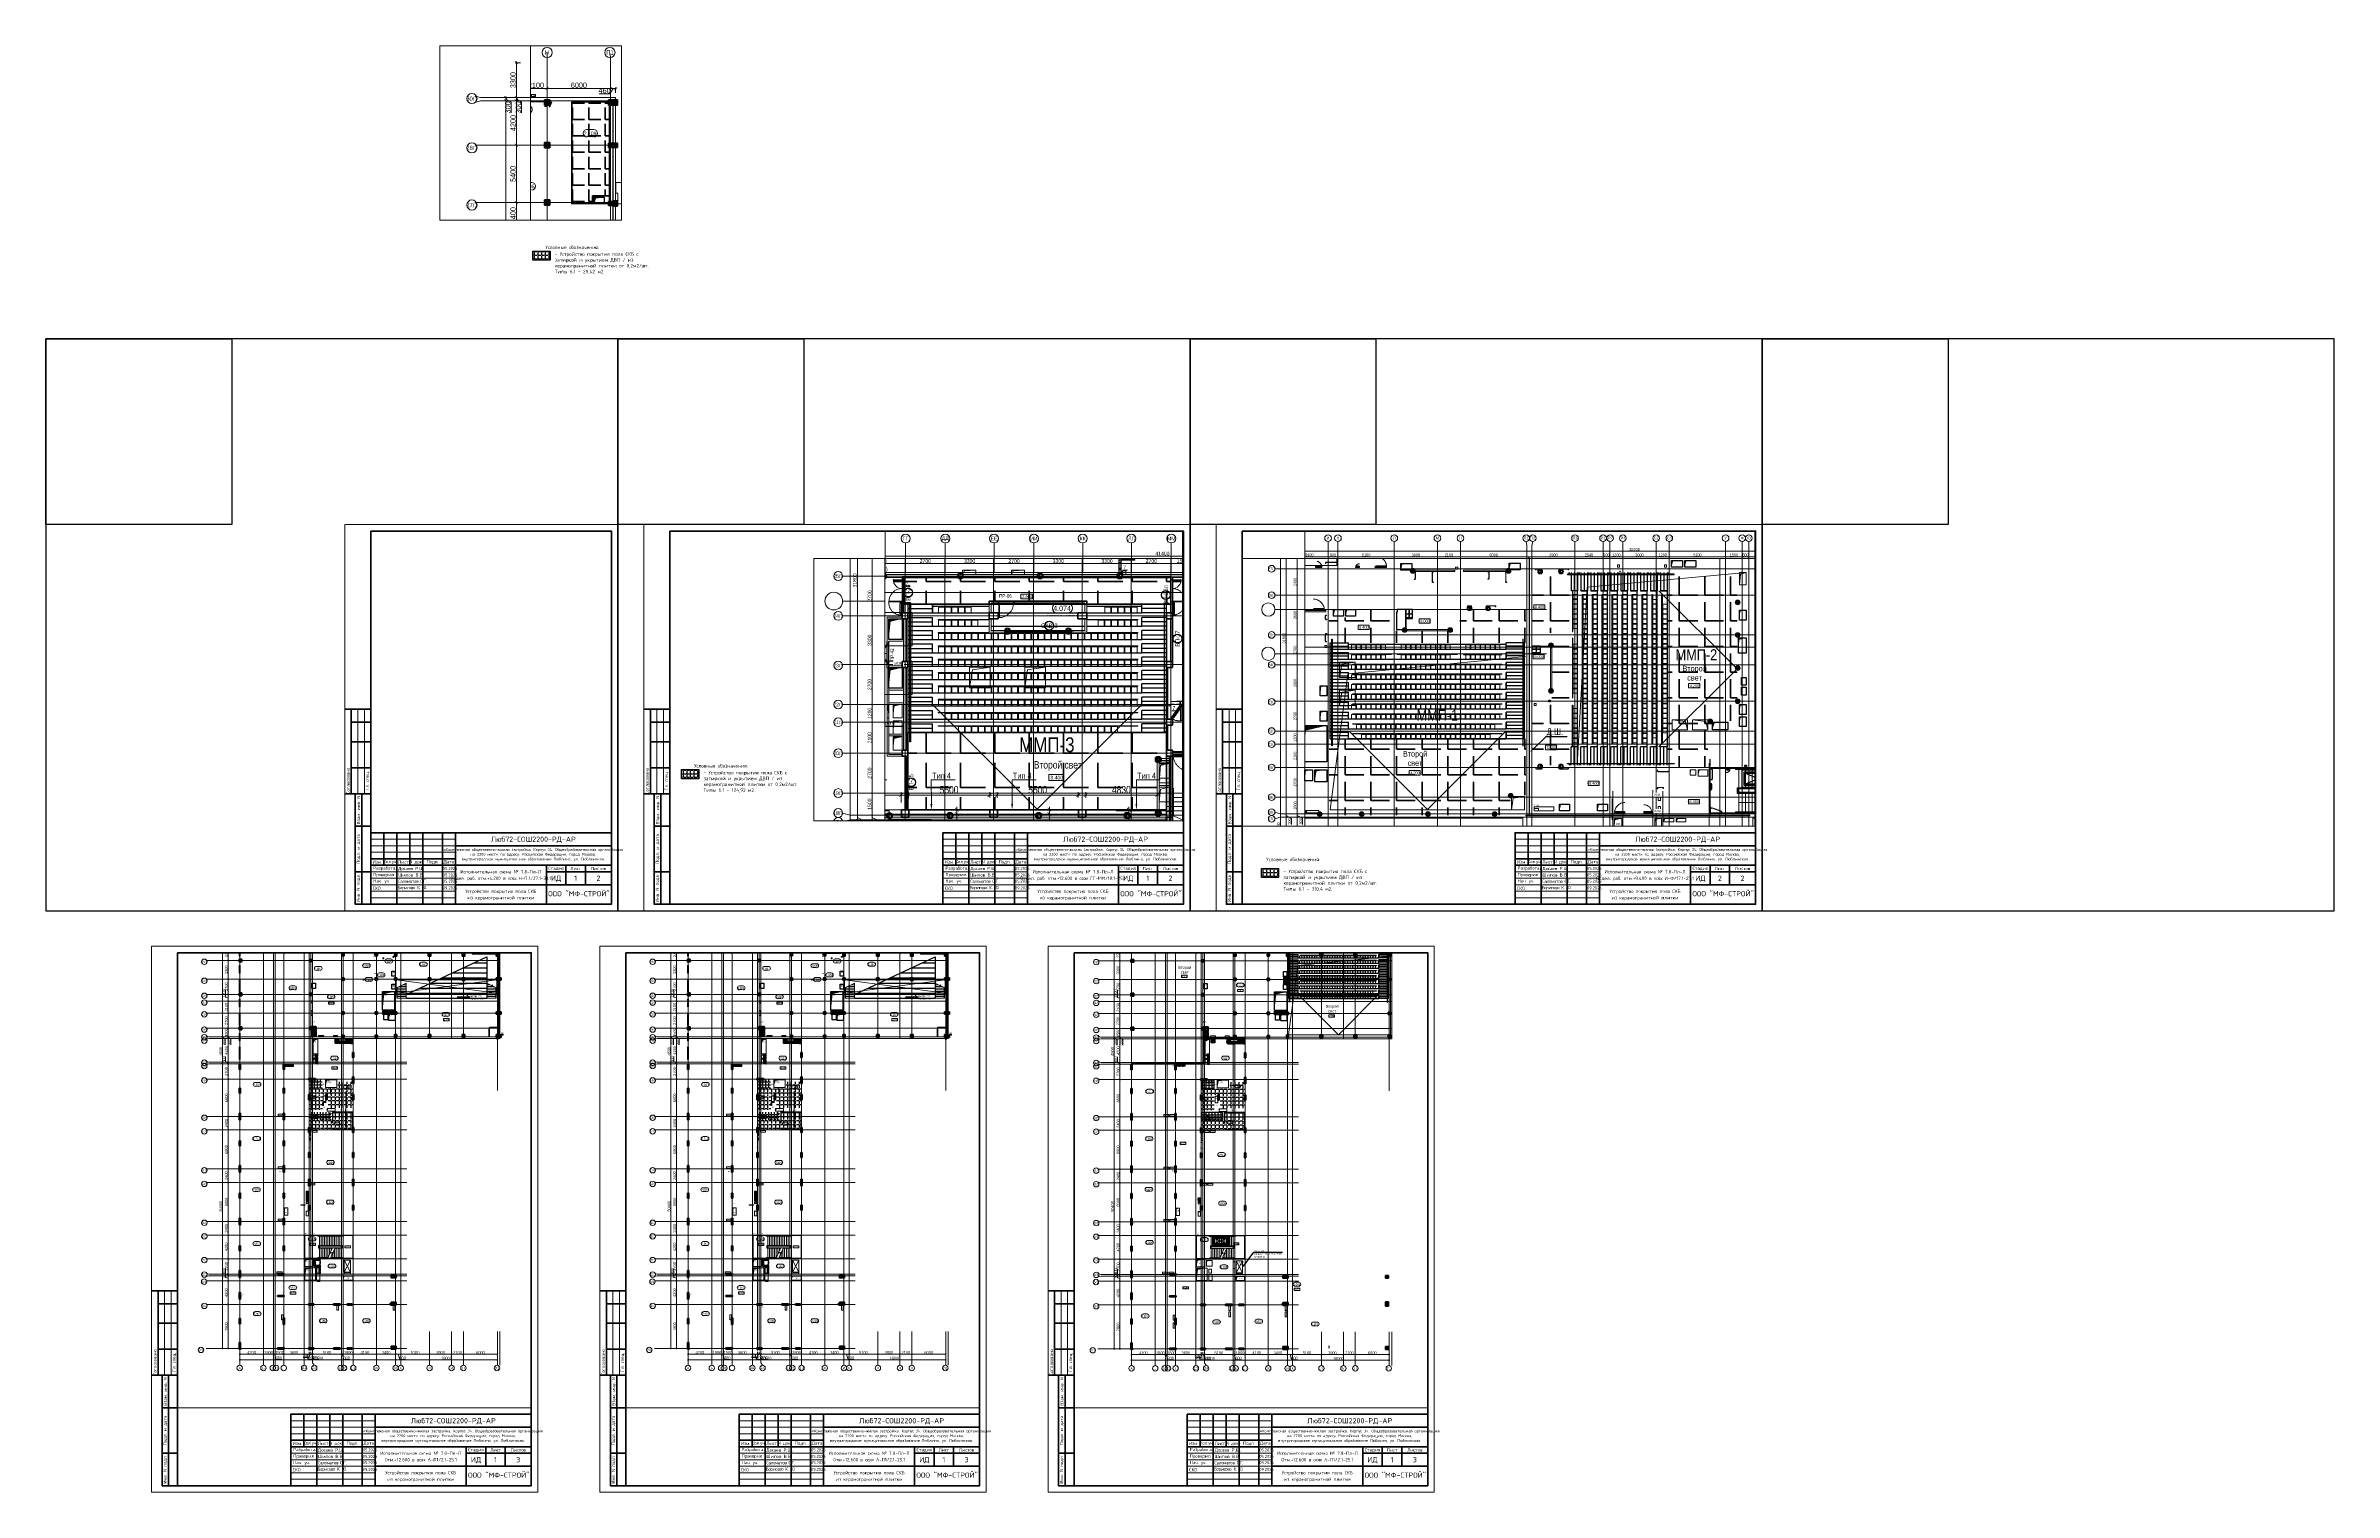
# Paper-space layout '7.8плтк' of a CAD drawing. Header units: millimetres. Extents: x -143 to 1617, y -447 to 665.
# The model-space entities are those that its viewports show. They can reach past a viewport. Long polylines and large blocks are cut down to what shows.
import ezdxf
from ezdxf import colors
from ezdxf.entities.mleader import LeaderData, LeaderLine
from ezdxf.enums import TextEntityAlignment as Align
from ezdxf.math import Vec2, Vec3

# ---------------------------------------------------------------- set-up
doc = ezdxf.new("R2010")
doc.units = ezdxf.units.MM
for name, pattern in [('( Hidden )', [0.375, 0.25, -0.125]), ('ADSK_Невидимые', [5, 3, -2]), ('CENTER2', [28.575, 19.05, -3.175, 3.175, -3.175]), ('CENTERLINE', [30, 12, -1.5, 3, -1.5, 12]), ('DASHED', [19.05, 12.7, -6.35]), ('HIDDEN', [9.525, 6.35, -3.175]), ('HIDDEN2', [4.7625, 3.175, -1.5875])]:
    doc.linetypes.add(name, pattern=pattern)
doc.layers.get('Defpoints').update_dxf_attribs({"color": 250})
for name, color, linetype in [('3)пол', 250, 'Continuous'), ('7.2) ГИдрообзЭОМ СС', 6, 'Continuous'), ('ВТ_оборудование', 250, 'Continuous'), ('ЛК_Открытая', 250, 'Continuous'), ('РД_Витраж_вн', 250, 'Continuous'), ('РД_Витраж_перегородка', 250, 'Continuous'), ('РД_Перемычка инж проемов', 250, 'Continuous'), ('Условные обозначения', 250, 'Continuous')]:
    doc.layers.add(name, color=color, linetype=linetype)
for name, color, linetype, lineweight in [('5.3) ММП плитка 6.1', 5, 'Continuous', 120), ('7.5) Плитка Тип 7.2                6 вып', 220, 'Continuous', 60), ('7.5) Плитка Тип 8.1 8.2 8.3     6 вып', 160, 'Continuous', 60), ('_Оборудование СС', 250, 'Continuous', 25), ('A-Wall_Материал_Газоблок_Контур', 250, 'Continuous', 0), ('АИ_Оборудование', 250, 'Continuous', 25), ('АИ_Текст', 250, 'Continuous', 13), ('АР1_ИЗМ_6_кладка_11.09.25', 250, 'Continuous', 25), ('АР_Area', 250, 'Continuous', 5), ('АР_Витраж марка', 250, 'Continuous', 9), ('АР_Двери', 5, 'Continuous', 9), ('АР_Двери_витраж', 250, 'Continuous', 9), ('АР_Двери_внутренние_антипаника', 250, 'Continuous', 0), ('АР_Колонны', 250, 'Continuous', 30), ('АР_ЛК_Ограждения', 250, 'Continuous', 0), ('АР_Мебель', 250, 'Continuous', 5), ('АР_Окна', 250, 'Continuous', 5), ('АР_Отв. марка', 250, 'Continuous', 9), ('АР_Отверстия', 250, 'Continuous', 9), ('АР_Отметка', 250, 'Continuous', 13), ('АР_Проем', 250, 'Continuous', 0), ('АР_Размеры обшивки', 250, 'Continuous', 5), ('АР_Разрезы марка', 7, 'Continuous', 13), ('АР_Стены ЖБ', 250, 'Continuous', 35), ('АР_Стены кирпич', 250, 'Continuous', 20), ('АР_Стены кирпич_над проемом', 250, 'Continuous', 25), ('АР_Стены ПЕНОблок', 250, 'Continuous', 20), ('АР_Тонкая', 250, 'Continuous', 5), ('АР_Утеплитель', 250, 'Continuous', 0), ('АР_Ф_ЛК', 250, 'Continuous', 5), ('АР_Штриховка', 250, 'Continuous', 0), ('Витражные конструкции', 250, 'Continuous', 15), ('ВК_Шахты', 250, 'Continuous', 9), ('ДШ_КР', 250, 'Continuous', 35), ('Зашивка радиаторов тип 4 (акустик панели_мет.экран с перфор)', 250, 'Continuous', 25), ('Зашивка радиаторов тип 9 (до потолка_ облиц плитка)', 250, 'Continuous', 25), ('КМ_Фахверки', 250, 'Continuous', 25), ('КМ_Фахверки_марка для кладочных', 250, 'Continuous', 25), ('КМ_Фахверки_марка_внутренние', 250, 'Continuous', 25), ('ОВ_Классы', 250, 'Continuous', 0), ('ОВ_коллекторы', 250, 'Continuous', 25), ('ОВ_Кондиционирование', 250, 'Continuous', 25), ('ОВ_Отверстия', 250, 'Continuous', 5), ('ОВ_Отопление', 250, 'Continuous', 5), ('ОВ_Шахты', 250, 'Continuous', 5), ('ОВ_Шахты_блок 4.1', 250, 'Continuous', 25), ('потолок _тип 1.1', 250, 'Continuous', 25), ('Размеры зашивки ГКЛ', 250, 'Continuous', 0), ('РД_Ограждения', 250, 'Continuous', 25), ('РД_Оси_100', 250, 'Continuous', 0), ('РД_Оси_размер', 250, 'Continuous', 0), ('РД_проем_инж перемыч_фахверк', 250, 'Continuous', 18), ('РД_Размеры КП', 250, 'Continuous', 25), ('СС_Отверстия', 250, 'Continuous', 9), ('ТХ_Оборудование', 250, 'Continuous', 9), ('ЭОМ_отверстия', 250, 'Continuous', 5)]:
    doc.layers.add(name, color=color, linetype=linetype, lineweight=lineweight)
for name, color, linetype, lineweight, plot in [('АР_Делит', 250, 'Continuous', 0, False), ('РД_Кровля', 250, 'Continuous', 25, False), ('РД_Проем', 250, 'Continuous', 0, False), ('РД_проем_инж перемыч_подсчет', 250, 'Continuous', 30, False)]:
    doc.layers.add(name, color=color, linetype=linetype, lineweight=lineweight, plot=plot)
doc.layers.add('АР_Отопительные приборы', color=1, linetype='HIDDEN2', lineweight=0, true_color=0xff0000)
doc.layers.add('Зашивка радиаторов тип 1 (фанера и МДФ)', color=7, linetype='Continuous', lineweight=0, true_color=0x000085)
doc.styles.add('Arial0', font='arial.ttf')
doc.styles.add('Arial_09', font='ARIALN.TTF', dxfattribs={"width": 0.9})
doc.styles.add('Arial_Narrow_08', font='ARIALN.TTF', dxfattribs={"width": 0.8})
doc.styles.add('ISOCPEUR_I_4', font='isocpeui.ttf', dxfattribs={"width": 0.9, "height": 350})
doc.styles.add('MtXpl_Arial_Narrow', font='ARIALNI.TTF')
doc.styles.add('style1', font='ARIALN.TTF')
doc.styles.add('T_dim', font='romans.shx', dxfattribs={"width": 0.7, "oblique": 15})
doc.styles.add('ккк', font='isocpeur.ttf', dxfattribs={"width": 0.85, "oblique": 15})
doc.styles.add('СПДС', font='isocpeur.ttf', dxfattribs={"width": 0.9})
doc.dimstyles.new('1-50', dxfattribs={"dimscale": 50, "dimtxt": 2, "dimasz": 1, "dimexe": 0.7, "dimexo": 0.6, "dimtad": 1, "dimdec": 0, "dimlfac": -1, "dimtxsty": 'T_dim', "dimblk1": 'ARCHTICK', "dimblk2": 'ARCHTICK', "dimsah": 1, "dimcen": 0, "dimdle": 0.7, "dimclrd": 256, "dimclre": 256, "dimadec": 0, "dimazin": 0, "dimtfac": 1, "dimtdec": 0, "dimtmove": 1, "dimatfit": 3, "dimfxl": 25, "dimlwd": -1, "dimlwe": -1, "dimarcsym": 2})
doc.dimstyles.new('Dim100_ареал', dxfattribs={"dimscale": 100, "dimtxt": 2.5, "dimasz": 1, "dimexe": 1, "dimexo": 1, "dimgap": 0.5, "dimtad": 1, "dimzin": 12, "dimdsep": 46, "dimtxsty": 'style1', "dimblk": 'ARCHTICK', "dimcen": 1, "dimdle": 1, "dimclrd": 256, "dimclre": 256, "dimaunit": 1, "dimadec": 0, "dimazin": 3, "dimtfac": 1, "dimtmove": 1, "dimatfit": 3, "dimldrblk": 'OPEN30', "dimfxl": 4, "dimfxlon": 1, "dimtolj": 1, "dimtzin": 0, "dimlwd": 9, "dimlwe": 9, "dimarcsym": 0})
doc.dimstyles.new('Dim200_ареал', dxfattribs={"dimscale": 100, "dimtxt": 5, "dimasz": 2.5, "dimexe": 2, "dimexo": 2, "dimgap": 1, "dimtad": 1, "dimzin": 12, "dimdsep": 46, "dimtxsty": 'style1', "dimblk": 'ARCHTICK', "dimcen": 3, "dimdle": 2, "dimclrd": 256, "dimclre": 256, "dimaunit": 1, "dimadec": 0, "dimazin": 3, "dimtfac": 1, "dimtmove": 1, "dimatfit": 3, "dimldrblk": 'OPEN30', "dimfxl": 5, "dimfxlon": 1, "dimtolj": 1, "dimtzin": 0, "dimlwd": 9, "dimlwe": 9, "dimarcsym": 0})
doc.dimstyles.new('ISOCPEUR_2_0_Черный_1', dxfattribs={"dimscale": 304.8, "dimtxt": 199.196235, "dimasz": 0.328084, "dimexe": 0.164042, "dimexo": 0.328084, "dimgap": 0, "dimtad": 1, "dimdec": 0, "dimrnd": 5, "dimzin": 0, "dimdsep": 46, "dimtxsty": 'ISOCPEUR_I_4', "dimblk1": 'OBLIQUE', "dimblk2": 'OBLIQUE', "dimsah": 1, "dimcen": 0.09, "dimdle": 0.328084, "dimazin": 0, "dimtfac": 1, "dimtdec": 4, "dimtix": 1, "dimtmove": 0, "dimatfit": 3, "dimfxl": 1, "dimtvp": 1, "dimtolj": 1, "dimtzin": 0, "dimarcsym": 2})
pattern_1 = [(45, (-74007.1, 311187.15), (-112.2532, 112.2532), []), (45, (-73894.85, 311187.15), (-112.2532, 112.2532), [198.4375, -39.6875, 0, -39.6875])]
pattern_2 = [(45, (-74007.1, 311187.15), (-112.2532, 112.2532), []), (45, (-73894.85, 311187.15), (-112.2532, 112.2532), [198.4375, -39.6875, 0, -39.6875])]
pattern_3 = [(45, (-74007.1, 311187.15), (-112.2532, 112.2532), []), (45, (-73894.85, 311187.15), (-112.2532, 112.2532), [198.4375, -39.6875, 0, -39.6875])]
pattern_4 = [(0, (0, 0), (0, 523.875), [381, -142.875]), (90, (0, 0), (-523.875, 3e-14), [381, -142.875])]
pattern_5 = [(0, (10, -142176.1), (0, 523.875), [381, -142.875]), (90, (10, -142176.1), (-523.875, 3e-14), [381, -142.875])]
pattern_6 = [(180, (-2e-11, 174005.86), (-9e-14, -698.5), [508, -190.5]), (270, (-2e-11, 174005.86), (698.5, -1e-13), [508, -190.5])]
pattern_7 = [(180, (0.005, 316179.5), (-9e-14, -698.5), [508, -190.5]), (270, (0.005, 316179.5), (698.5, -1e-13), [508, -190.5])]
pattern_8 = [(0, (0, 0), (0, 2326.005), [1691.64, -634.365]), (90, (0, 0), (-2326.005, 1e-13), [1691.64, -634.365])]

# ---------------------------------------------------------------- blocks, each defined once
blk = doc.blocks.new('*U839')
at = {"color": 4}
blk.add_lwpolyline([(-220, -220), (220, -220), (220, 220), (-220, 220)], close=True, dxfattribs=at)
at = {"color": 3}
blk.add_lwpolyline([(-220, 220), (-77, 220), (-77, 77), (-220, 77)], close=True, dxfattribs=at)
blk = doc.blocks.new('*U840')
at = {"color": 0, "linetype": 'ByBlock', "lineweight": -2, "transparency": 16777216}
for p in [(0, 0), (440, 0), (880, 0), (1320, 0)]:
    blk.add_blockref('*U839', p, dxfattribs=at)
blk = doc.blocks.new('*U899')
at = {"lineweight": 0}
blk.add_lwpolyline([(-415, -5), (5, -5), (5, 292), (-415, 292)], close=True, dxfattribs=at)
at = {"color": 0, "linetype": 'Continuous', "lineweight": 50}
blk.add_lwpolyline([(-395, 287), (0, 287), (0, 0), (-395, 0)], close=True, dxfattribs=at)
at = {"lineweight": 35}
for points in [[(-395, 150), (-415, 150)], [(-410, 85), (-410, 150)], [(-395, 140), (-410, 140)], [(-395, 125), (-410, 125)], [(-395, 105), (-410, 105)], [(-395, 85), (-415, 85)], [(-395, 85), (-407, 85), (-407, 0), (-395, 0)], [(-402, 0), (-402, 85)], [(-395, 60), (-407, 60)], [(-175, 55), (-175, 30)], [(-165, 55), (-165, 0)], [(-155, 55), (-155, 30)], [(-145, 55), (-145, 0)], [(-130, 55), (-130, 0)], [(-120, 55), (-120, 0)], [(-120, 45), (0, 45)], [(-395, 25), (-407, 25)], [(-185, 35), (-120, 35)], [(-185, 30), (0, 30)], [(-50, 30), (-50, 0)], [(-50, 25), (0, 25)], [(-35, 30), (-35, 15)], [(-20, 30), (-20, 15)], [(-120, 15), (0, 15)]]:
    blk.add_lwpolyline(points, dxfattribs=at)
at = {"lineweight": 18}
for points in [[(-405, 85), (-405, 150)], [(-400, 85), (-400, 150)], [(-185, 50), (-120, 50)], [(-185, 45), (-120, 45)], [(-185, 40), (-120, 40)], [(-185, 25), (-120, 25)], [(-185, 20), (-120, 20)], [(-185, 15), (-120, 15)], [(-185, 10), (-120, 10)], [(-185, 5), (-120, 5)]]:
    blk.add_lwpolyline(points, dxfattribs=at)
at = {"lineweight": 35}
blk.add_lwpolyline([(-185, 0), (0, 0), (0, 55), (-185, 55)], close=True, dxfattribs=at)
at = {"lineweight": 0}
blk.add_lwpolyline([(0, -5), (5, -5), (5, 0)], dxfattribs=at)
at = {"lineweight": -2, "char_height": 2.5, "attachment_point": 5, "rotation": 90, "style": 'СПДС'}
for s, insert, width in [('Согласовано', (-412.5, 95), 19.991), ('Гл. спец.', (-397.5, 95), 19.991), ('Взам. инв. N', (-404.5, 72.5), 24.991), ('Подл. и дата', (-404.5, 42.5), 34.991), ('Инв. N подл.', (-404.5, 12.5), 24.991)]:
    blk.add_mtext(s, dxfattribs=dict(at, insert=insert, width=width))
at = {"insert": (-119.3, 43.2), "char_height": 2.2, "attachment_point": 1, "style": 'СПДС'}
blk.add_mtext_dynamic_manual_height_columns('\\pxqc;«Комплексная общественно-жилая застройка. Корпус 34. Общеобразовательная организация на 2200 мест» по адресу: Российская Федерация, город Москва, \\Pвнутригородское муниципальное образование Люблино, ул. Люблинская.', width=118.293, gutter_width=0, heights=[12.8], dxfattribs=at)
at = {"lineweight": -2, "char_height": 2.5, "style": 'СПДС'}
for s, insert, width, attachment_point in [('Разработал', (-183.1, 27.5), 17.953, 4), ('Проверил', (-183.1, 22.5), 17.953, 4), ('Нач. уч.', (-183.1, 17.5), 17.953, 4), ('Изм.', (-180, 32.5), 10, 5), ('Кол.уч.', (-170, 32.5), 10, 5), ('{\\T0.9;Саломатов С.Г.}', (-164.1, 17.7), 18.77, 4), ('Лист', (-160, 32.5), 10, 5), ('N док.', (-150, 32.5), 10, 5), ('Подп.', (-137.5, 32.5), 15, 5), ('Дата', (-125, 32.5), 10, 5), ('Стадия', (-42.5, 27.5), 15, 5), ('Лист', (-27.5, 27.5), 15, 5), ('Листов', (-10, 27.5), 20, 5), ('СКО', (-183.5, 12.3), 17.953, 4), ('{\\T0.9;Борисово К. Ю.}', (-164.5, 12.5), 18.77, 4)]:
    blk.add_mtext(s, dxfattribs=dict(at, insert=insert, width=width, attachment_point=attachment_point))
at = {"style": 'СПДС'}
for tag, height, p in [('ШИФР_ПРОЕКТА', 4, (-60, 50)), ('НАИМЕНОВАНИЕ_ОБЪЕКТА2', 2.5, (-85, 20)), ('НАИМЕНОВАНИЕ_ОБЪЕКТА', 2.5, (-85, 25)), ('СТАДИЯ', 4, (-42.5, 20)), ('ЛИСТ_первый', 4, (-27.5, 20)), ('ЛИСТОВ', 4, (-10, 20)), ('НАИМЕНОВАНИЕ_ЧЕРТЕЖА2', 2.5, (-85, 5)), ('НАИМЕНОВАНИЕ_ЧЕРТЕЖА1', 2.5, (-85, 10)), ('ОРГАНИЗАЦИЯ_РАЗРАБОТЧИК1', 4, (-25, 8.1))]:
    blk.add_attdef(tag, text='', height=height, dxfattribs=at).set_placement(p, align=Align.MIDDLE_CENTER)
for tag, p in [('РАЗРАБОТЧИК', (-164, 27.5)), ('РУК.ГРУППЫ', (-164, 22.5))]:
    blk.add_attdef(tag, text='', height=2.5, dxfattribs=at).set_placement(p, align=Align.MIDDLE_LEFT)
at = {"style": 'СПДС', "width": 0.9}
for tag, p in [('ДАТА1', (-129.6, 26.4)), ('ДАТА2', (-129.6, 21.4)), ('ДАТА3', (-129.6, 16.6)), ('ДАТА4', (-129.6, 11.4))]:
    blk.add_attdef(tag, p, '', height=2.3, dxfattribs=at)
blk = doc.blocks.new('*U841')
at = {"color": 4}
blk.add_lwpolyline([(-220, -220), (220, -220), (220, 220), (-220, 220)], close=True, dxfattribs=at)
at = {"color": 3}
blk.add_lwpolyline([(-220, 220), (-77, 220), (-77, 77), (-220, 77)], close=True, dxfattribs=at)
blk = doc.blocks.new('*U842')
at = {"color": 0, "linetype": 'ByBlock', "lineweight": -2, "transparency": 16777216}
for p in [(0, 0), (440, 0), (880, 0), (1320, 0)]:
    blk.add_blockref('*U841', p, dxfattribs=at)
blk = doc.blocks.new('*U898')
at = {"lineweight": 0}
blk.add_lwpolyline([(-205, -5), (5, -5), (5, 292), (-205, 292)], close=True, dxfattribs=at)
at = {"color": 0, "linetype": 'Continuous', "lineweight": 50}
blk.add_lwpolyline([(-185, 287), (0, 287), (0, 0), (-185, 0)], close=True, dxfattribs=at)
at = {"lineweight": 35}
for points in [[(-185, 150), (-205, 150)], [(-200, 85), (-200, 150)], [(-185, 140), (-200, 140)], [(-185, 125), (-200, 125)], [(-185, 105), (-200, 105)], [(-185, 85), (-205, 85)], [(-185, 85), (-197, 85), (-197, 0), (-185, 0)], [(-192, 0), (-192, 85)], [(-185, 60), (-197, 60)], [(-175, 55), (-175, 30)], [(-165, 55), (-165, 0)], [(-155, 55), (-155, 30)], [(-145, 55), (-145, 0)], [(-130, 55), (-130, 0)], [(-120, 55), (-120, 0)], [(-120, 45), (0, 45)], [(-185, 25), (-197, 25)], [(-185, 35), (-120, 35)], [(-185, 30), (0, 30)], [(-50, 30), (-50, 0)], [(-50, 25), (0, 25)], [(-35, 30), (-35, 15)], [(-20, 30), (-20, 15)], [(-120, 15), (0, 15)]]:
    blk.add_lwpolyline(points, dxfattribs=at)
at = {"lineweight": 18}
for points in [[(-195, 85), (-195, 150)], [(-190, 85), (-190, 150)], [(-185, 50), (-120, 50)], [(-185, 45), (-120, 45)], [(-185, 40), (-120, 40)], [(-185, 25), (-120, 25)], [(-185, 20), (-120, 20)], [(-185, 15), (-120, 15)], [(-185, 10), (-120, 10)], [(-185, 5), (-120, 5)]]:
    blk.add_lwpolyline(points, dxfattribs=at)
at = {"lineweight": 35}
blk.add_lwpolyline([(-185, 0), (0, 0), (0, 55), (-185, 55)], close=True, dxfattribs=at)
at = {"lineweight": 0}
blk.add_lwpolyline([(0, -5), (5, -5), (5, 0)], dxfattribs=at)
at = {"lineweight": -2, "char_height": 2.5, "attachment_point": 5, "rotation": 90, "style": 'СПДС'}
for s, insert, width in [('Согласовано', (-202.5, 95), 19.991), ('Гл. спец.', (-187.5, 95), 19.991), ('Взам. инв. N', (-194.5, 72.5), 24.991), ('Подл. и дата', (-194.5, 42.5), 34.991), ('Инв. N подл.', (-194.5, 12.5), 24.991)]:
    blk.add_mtext(s, dxfattribs=dict(at, insert=insert, width=width))
at = {"insert": (-119.3, 43.2), "char_height": 2.2, "attachment_point": 1, "style": 'СПДС'}
blk.add_mtext_dynamic_manual_height_columns('\\pxqc;«Комплексная общественно-жилая застройка. Корпус 34. Общеобразовательная организация на 2200 мест» по адресу: Российская Федерация, город Москва, \\Pвнутригородское муниципальное образование Люблино, ул. Люблинская.', width=118.293, gutter_width=0, heights=[12.8], dxfattribs=at)
at = {"lineweight": -2, "char_height": 2.5, "style": 'СПДС'}
for s, insert, width, attachment_point in [('Разработал', (-183.1, 27.5), 17.953, 4), ('Проверил', (-183.1, 22.5), 17.953, 4), ('Нач. уч.', (-183.1, 17.5), 17.953, 4), ('Изм.', (-180, 32.5), 10, 5), ('Кол.уч.', (-170, 32.5), 10, 5), ('{\\T0.9;Саломатов С.Г.}', (-164.1, 17.7), 18.77, 4), ('Лист', (-160, 32.5), 10, 5), ('N док.', (-150, 32.5), 10, 5), ('Подп.', (-137.5, 32.5), 15, 5), ('Дата', (-125, 32.5), 10, 5), ('Стадия', (-42.5, 27.5), 15, 5), ('Лист', (-27.5, 27.5), 15, 5), ('Листов', (-10, 27.5), 20, 5), ('СКО', (-183.5, 12.3), 17.953, 4), ('{\\T0.9;Борисово К. Ю.}', (-164.5, 12.5), 18.77, 4)]:
    blk.add_mtext(s, dxfattribs=dict(at, insert=insert, width=width, attachment_point=attachment_point))
at = {"style": 'СПДС'}
for tag, height, p in [('ШИФР_ПРОЕКТА', 4, (-60, 50)), ('НАИМЕНОВАНИЕ_ОБЪЕКТА2', 2.5, (-85, 20)), ('НАИМЕНОВАНИЕ_ОБЪЕКТА', 2.5, (-85, 25)), ('СТАДИЯ', 4, (-42.5, 20)), ('ЛИСТ_первый', 4, (-27.5, 20)), ('ЛИСТОВ', 4, (-10, 20)), ('НАИМЕНОВАНИЕ_ЧЕРТЕЖА2', 2.5, (-85, 5)), ('НАИМЕНОВАНИЕ_ЧЕРТЕЖА1', 2.5, (-85, 10)), ('ОРГАНИЗАЦИЯ_РАЗРАБОТЧИК1', 4, (-25, 8.1))]:
    blk.add_attdef(tag, text='', height=height, dxfattribs=at).set_placement(p, align=Align.MIDDLE_CENTER)
for tag, p in [('РАЗРАБОТЧИК', (-164, 27.5)), ('РУК.ГРУППЫ', (-164, 22.5))]:
    blk.add_attdef(tag, text='', height=2.5, dxfattribs=at).set_placement(p, align=Align.MIDDLE_LEFT)
at = {"style": 'СПДС', "width": 0.9}
for tag, p in [('ДАТА1', (-129.6, 26.4)), ('ДАТА2', (-129.6, 21.4)), ('ДАТА3', (-129.6, 16.6)), ('ДАТА4', (-129.6, 11.4))]:
    blk.add_attdef(tag, p, '', height=2.3, dxfattribs=at)
blk = doc.blocks.new('*U897')
at = {"lineweight": 0}
blk.add_lwpolyline([(-292, -5), (5, -5), (5, 415), (-292, 415)], close=True, dxfattribs=at)
at = {"color": 0, "linetype": 'Continuous', "lineweight": 50}
blk.add_lwpolyline([(-272, 410), (0, 410), (0, 0), (-272, 0)], close=True, dxfattribs=at)
at = {"lineweight": 35}
for points in [[(-272, 150), (-292, 150)], [(-287, 85), (-287, 150)], [(-272, 140), (-287, 140)], [(-272, 125), (-287, 125)], [(-272, 105), (-287, 105)], [(-272, 85), (-292, 85)], [(-272, 85), (-284, 85), (-284, 0), (-272, 0)], [(-279, 0), (-279, 85)], [(-272, 60), (-284, 60)], [(-175, 55), (-175, 30)], [(-165, 55), (-165, 0)], [(-155, 55), (-155, 30)], [(-145, 55), (-145, 0)], [(-130, 55), (-130, 0)], [(-120, 55), (-120, 0)], [(-120, 45), (0, 45)], [(-272, 25), (-284, 25)], [(-185, 35), (-120, 35)], [(-185, 30), (0, 30)], [(-50, 30), (-50, 0)], [(-50, 25), (0, 25)], [(-35, 30), (-35, 15)], [(-20, 30), (-20, 15)], [(-120, 15), (0, 15)]]:
    blk.add_lwpolyline(points, dxfattribs=at)
at = {"lineweight": 18}
for points in [[(-282, 85), (-282, 150)], [(-277, 85), (-277, 150)], [(-185, 50), (-120, 50)], [(-185, 45), (-120, 45)], [(-185, 40), (-120, 40)], [(-185, 25), (-120, 25)], [(-185, 20), (-120, 20)], [(-185, 15), (-120, 15)], [(-185, 10), (-120, 10)], [(-185, 5), (-120, 5)]]:
    blk.add_lwpolyline(points, dxfattribs=at)
at = {"lineweight": 35}
blk.add_lwpolyline([(-185, 0), (0, 0), (0, 55), (-185, 55)], close=True, dxfattribs=at)
at = {"lineweight": 0}
blk.add_lwpolyline([(0, -5), (5, -5), (5, 0)], dxfattribs=at)
at = {"lineweight": -2, "char_height": 2.5, "attachment_point": 5, "rotation": 90, "style": 'СПДС'}
for s, insert, width in [('Согласовано', (-289.5, 95), 19.991), ('Гл. спец.', (-274.5, 95), 19.991), ('Взам. инв. N', (-281.5, 72.5), 24.991), ('Подл. и дата', (-281.5, 42.5), 34.991), ('Инв. N подл.', (-281.5, 12.5), 24.991)]:
    blk.add_mtext(s, dxfattribs=dict(at, insert=insert, width=width))
at = {"insert": (-119.3, 43.2), "char_height": 2.2, "attachment_point": 1, "style": 'СПДС'}
blk.add_mtext_dynamic_manual_height_columns('\\pxqc;«Комплексная общественно-жилая застройка. Корпус 34. Общеобразовательная организация на 2200 мест» по адресу: Российская Федерация, город Москва, \\Pвнутригородское муниципальное образование Люблино, ул. Люблинская.', width=118.293, gutter_width=0, heights=[12.8], dxfattribs=at)
at = {"lineweight": -2, "char_height": 2.5, "style": 'СПДС'}
for s, insert, width, attachment_point in [('Разработал', (-183.1, 27.5), 17.953, 4), ('Проверил', (-183.1, 22.5), 17.953, 4), ('Нач. уч.', (-183.1, 17.5), 17.953, 4), ('Изм.', (-180, 32.5), 10, 5), ('Кол.уч.', (-170, 32.5), 10, 5), ('{\\T0.9;Саломатов С.Г.}', (-164.1, 17.7), 18.77, 4), ('Лист', (-160, 32.5), 10, 5), ('N док.', (-150, 32.5), 10, 5), ('Подп.', (-137.5, 32.5), 15, 5), ('Дата', (-125, 32.5), 10, 5), ('Стадия', (-42.5, 27.5), 15, 5), ('Лист', (-27.5, 27.5), 15, 5), ('Листов', (-10, 27.5), 20, 5), ('СКО', (-183.5, 12.3), 17.953, 4), ('{\\T0.9;Борисово К. Ю.}', (-164.5, 12.5), 18.77, 4)]:
    blk.add_mtext(s, dxfattribs=dict(at, insert=insert, width=width, attachment_point=attachment_point))
at = {"style": 'СПДС'}
for tag, height, p in [('ШИФР_ПРОЕКТА', 4, (-60, 50)), ('НАИМЕНОВАНИЕ_ОБЪЕКТА2', 2.5, (-85, 20)), ('НАИМЕНОВАНИЕ_ОБЪЕКТА', 2.5, (-85, 25)), ('СТАДИЯ', 4, (-42.5, 20)), ('ЛИСТ_первый', 4, (-27.5, 20)), ('ЛИСТОВ', 4, (-10, 20)), ('НАИМЕНОВАНИЕ_ЧЕРТЕЖА2', 2.5, (-85, 5)), ('НАИМЕНОВАНИЕ_ЧЕРТЕЖА1', 2.5, (-85, 10)), ('ОРГАНИЗАЦИЯ_РАЗРАБОТЧИК1', 4, (-25, 8.1))]:
    blk.add_attdef(tag, text='', height=height, dxfattribs=at).set_placement(p, align=Align.MIDDLE_CENTER)
for tag, p in [('РАЗРАБОТЧИК', (-164, 27.5)), ('РУК.ГРУППЫ', (-164, 22.5))]:
    blk.add_attdef(tag, text='', height=2.5, dxfattribs=at).set_placement(p, align=Align.MIDDLE_LEFT)
at = {"style": 'СПДС', "width": 0.9}
for tag, p in [('ДАТА1', (-129.6, 26.4)), ('ДАТА2', (-129.6, 21.4)), ('ДАТА3', (-129.6, 16.6)), ('ДАТА4', (-129.6, 11.4))]:
    blk.add_attdef(tag, p, '', height=2.3, dxfattribs=at)
blk = doc.blocks.new('otv')
at = {"linetype": 'Continuous'}
blk.add_lwpolyline([(0, -1), (0, 0), (1, 0), (1, -1)], close=True, dxfattribs=at)
blk.add_solid([(0, -1), (0, 0), (0.135, -0.137), (1, 0)], dxfattribs=at)
blk = doc.blocks.new('Отметка_план')
at = {"color": 7}
blk.add_lwpolyline([(0, 0), (10, 0), (10, 4), (0, 4)], close=True, dxfattribs=at)
at = {"style": 'Arial_Narrow_08', "width": 0.8}
blk.add_attdef('OTMG', text='', height=2.5, dxfattribs=at).set_placement((9.1, 0.7), align=Align.RIGHT)
blk = doc.blocks.new('Люк_ЛК_кровля')
for points in [[(-300, 1300), (2500, 1300), (2500, -300), (-300, -300)], [(-120, 1120), (2320, 1120), (2320, -120), (-120, -120)], [(0, 1000), (2200, 1000), (2200, 0), (0, 0)]]:
    blk.add_lwpolyline(points, close=True)
for points in [[(0, 1000), (2200, 0)], [(2200, 1000), (0, 0)]]:
    blk.add_lwpolyline(points)
blk = doc.blocks.new('UUNEW01NEW00')
at = {"layer": 'АР_Двери_внутренние_антипаника', "color": 1, "linetype": 'Continuous'}
for p, q in [((-9, 0), (-14, -2)), ((-9, 19), (-8, 20)), ((-9, 19), (-9, 19)), ((-9, 19), (-9, 19)), ((-9, 19), (-9, 19)), ((-9, 19), (-9, 19)), ((-9, 19), (-9, 18)), ((-9, 18), (-8, 18)), ((-9, 1), (-9, 1)), ((-9, 1), (-9, 1)), ((-9, 1), (-9, 1)), ((-9, 1), (-9, 0)), ((-9, 1), (-9, 1)), ((-9, 1), (-9, 1)), ((-9, 1), (-9, 1)), ((-9, 1), (-9, 0)), ((-8, 1), (-9, 1)), ((-9, 1), (-9, 1)), ((-9, 0), (-9, 0)), ((-9, 0), (-9, 0)), ((-8, 20), (-8, 20)), ((-8, 20), (-7, 20)), ((-8, 18), (-8, 16)), ((-8, 18), (-8, 18)), ((-8, 18), (-8, 18)), ((-7, 18), (-8, 18)), ((-8, 18), (-8, 18)), ((-8, 16), (-8, 14)), ((-8, 14), (-8, 12)), ((-8, 12), (-8, 10)), ((-8, 10), (-8, 8)), ((-8, 8), (-8, 6)), ((-8, 6), (-8, 5)), ((-8, 5), (-8, 3)), ((-8, 3), (-7, 2)), ((-8, 1), (-8, 2)), ((-8, 1), (-8, 0)), ((-8, 0), (-8, 1)), ((-8, 1), (-8, 1)), ((-8, 0), (-8, 0)), ((-8, 0), (-8, 0)), ((-8, 0), (-8, 0)), ((-8, 0), (-7, 0)), ((-7, 0), (-8, 0)), ((-8, 0), (-8, 0)), ((-7, 24), (-7, 20)), ((-7, 20), (7, 20)), ((-7, 20), (-7, 18)), ((-7, 20), (-7, 20)), ((7, 18), (-7, 18)), ((-7, 18), (-7, 18)), ((-7, 18), (-7, 18)), ((-7, 18), (-7, 18)), ((-7, 18), (-7, 18)), ((-7, 2), (-7, 0)), ((-7, 0), (7, 0)), ((-7, 0), (7, 0)), ((-3, 16), (-5, 16)), ((-5, 16), (-4, 15)), ((-3, 16), (-5, 16)), ((-5, 16), (-5, 16)), ((-3, 15), (-4, 16)), ((-4, 16), (-3, 15)), ((-3, 15), (-4, 15)), ((-3, 15), (-4, 15)), ((-3, 15), (-4, 15)), ((-4, 15), (-4, 14)), ((-4, 15), (-4, 15)), ((-4, 15), (-3, 15)), ((-4, 14), (-3, 14)), ((-2, 16), (-3, 16)), ((-2, 16), (-3, 16)), ((-3, 15), (-2, 15)), ((-3, 15), (-3, 15)), ((-3, 14), (-3, 15)), ((-3, 15), (-3, 15)), ((-3, 15), (-3, 15)), ((-3, 15), (-3, 15)), ((-3, 15), (-3, 15)), ((-3, 15), (-3, 15)), ((-3, 14), (-3, 15)), ((-3, 15), (-3, 15)), ((-3, 15), (-3, 15)), ((-3, 15), (-3, 15)), ((-3, 15), (-3, 15)), ((-3, 15), (-3, 15)), ((-3, 15), (-3, 15)), ((-3, 15), (-3, 15)), ((-3, 14), (-3, 14)), ((-3, 14), (-3, 14)), ((-3, 14), (-3, 14)), ((-3, 14), (-3, 14)), ((-3, 14), (-3, 14)), ((-3, 14), (-3, 14)), ((-3, 14), (-3, 14)), ((-3, 14), (-3, 14)), ((-3, 14), (-3, 14)), ((-3, 14), (-3, 14)), ((-3, 14), (-3, 14)), ((-3, 14), (-3, 14)), ((-3, 14), (-3, 14)), ((-3, 14), (-3, 14)), ((-3, 14), (-3, 14)), ((-3, 14), (-3, 14)), ((-3, 14), (-3, 14)), ((-3, 14), (-3, 14)), ((-3, 14), (-3, 14)), ((-3, 14), (-3, 14)), ((-3, 14), (-3, 14)), ((-3, 14), (-3, 14)), ((-3, 14), (-3, 14)), ((-3, 14), (-3, 14)), ((-3, 14), (-3, 14)), ((-3, 14), (-3, 14)), ((-3, 14), (-3, 14)), ((-3, 14), (-3, 14)), ((-3, 14), (-3, 14)), ((-3, 14), (-3, 14)), ((-3, 14), (-3, 14)), ((-3, 14), (-3, 14)), ((-3, 14), (-3, 14)), ((-3, 14), (-3, 14)), ((-3, 14), (-3, 14)), ((-3, 14), (-3, 14)), ((-3, 14), (-3, 14)), ((-3, 14), (-3, 14)), ((-3, 14), (-3, 14)), ((-3, 14), (-3, 14)), ((-3, 14), (-3, 14)), ((-3, 14), (-3, 14)), ((-3, 14), (-3, 14)), ((-3, 14), (-3, 14)), ((-3, 14), (-3, 14)), ((-3, 14), (-3, 14)), ((-3, 14), (-3, 14)), ((-3, 14), (-3, 14)), ((-1, 15), (-2, 16)), ((-1, 16), (-2, 16)), ((-2, 15), (-1, 15)), ((-2, 15), (-2, 15)), ((-2, 15), (-2, 15)), ((-2, 15), (-2, 15)), ((-2, 15), (-2, 15)), ((-2, 15), (-2, 15)), ((-2, 15), (-2, 14)), ((-1, 15), (-2, 15)), ((-2, 15), (-2, 15)), ((-2, 15), (-2, 15)), ((-2, 15), (-2, 15)), ((-2, 15), (-2, 15)), ((-2, 15), (-2, 15)), ((-2, 15), (-2, 15)), ((-2, 15), (-2, 15)), ((-2, 15), (-2, 14)), ((-2, 15), (-2, 15)), ((-1, 15), (-2, 15)), ((-2, 14), (-2, 14)), ((-2, 14), (-2, 14)), ((-2, 14), (-2, 14)), ((-2, 14), (-2, 14)), ((-2, 14), (-2, 14)), ((-2, 14), (-2, 14)), ((-2, 14), (-2, 14)), ((-2, 14), (-2, 14)), ((-2, 14), (-2, 14)), ((-2, 14), (-2, 14)), ((-2, 14), (-2, 14)), ((-2, 14), (-2, 14)), ((-2, 14), (-2, 14)), ((-2, 14), (-2, 14)), ((-2, 14), (-1, 14)), ((-2, 14), (-2, 14)), ((-2, 14), (-2, 14)), ((-2, 14), (-2, 14)), ((-2, 14), (-2, 14)), ((-2, 14), (-2, 14)), ((-2, 14), (-2, 14)), ((-2, 14), (-2, 14)), ((-2, 14), (-2, 14)), ((-2, 14), (-2, 14)), ((-2, 14), (-2, 14)), ((-2, 14), (-2, 14)), ((-2, 14), (-1, 14)), ((-2, 14), (-2, 14)), ((-2, 14), (-2, 14)), ((-2, 14), (-2, 14)), ((-2, 14), (-2, 14)), ((-2, 14), (-2, 14)), ((-2, 14), (-2, 14)), ((-2, 14), (-2, 14)), ((-2, 14), (-2, 14)), ((-2, 14), (-2, 14)), ((-2, 14), (-2, 14)), ((-2, 14), (-2, 14)), ((-2, 14), (-2, 14)), ((-2, 14), (-2, 14)), ((-2, 14), (-2, 14)), ((-2, 14), (-2, 14)), ((-2, 14), (-2, 14)), ((-1, 14), (-2, 14)), ((-2, 14), (-2, 14)), ((-2, 14), (-2, 14)), ((-2, 14), (-2, 14)), ((-2, 14), (-2, 14)), ((-2, 14), (-2, 14)), ((-2, 14), (-1, 14)), ((-2, 14), (-2, 14)), ((-2, 14), (-2, 14)), ((-2, 14), (-2, 14)), ((-2, 14), (-2, 14)), ((-2, 14), (-2, 14)), ((-2, 14), (-2, 14)), ((-2, 14), (-2, 14)), ((-2, 14), (-2, 14)), ((-2, 14), (-2, 14)), ((-2, 14), (-2, 14)), ((-1, 16), (-1, 15)), ((0, 16), (-1, 15)), ((-1, 15), (0, 16)), ((0, 16), (-1, 16)), ((0, 15), (-1, 15)), ((0, 15), (-1, 15)), ((-1, 14), (-1, 15)), ((-1, 15), (-1, 15)), ((-1, 15), (-1, 15)), ((-1, 15), (-1, 15)), ((-1, 15), (-1, 15)), ((-1, 15), (-1, 14)), ((-1, 14), (-1, 15)), ((-1, 15), (-1, 15)), ((-1, 15), (-1, 15)), ((-1, 15), (-1, 15)), ((-1, 15), (-1, 15)), ((-1, 15), (-1, 15)), ((-1, 15), (-1, 15)), ((-1, 14), (-1, 14)), ((-1, 14), (-1, 14)), ((-1, 14), (-1, 14)), ((-1, 14), (-1, 14)), ((-1, 14), (-1, 14)), ((-1, 14), (-1, 14)), ((-1, 14), (-1, 14)), ((-1, 14), (-1, 14)), ((-1, 14), (-1, 14)), ((-1, 14), (-1, 14)), ((-1, 14), (-1, 14)), ((-1, 14), (-1, 14)), ((-1, 14), (-1, 14)), ((-1, 14), (-1, 14)), ((-1, 14), (-1, 14)), ((-1, 14), (-1, 14)), ((-1, 14), (-1, 14)), ((-1, 14), (-1, 14)), ((-1, 14), (-1, 14)), ((-1, 14), (-1, 14)), ((-1, 14), (-1, 14)), ((-1, 14), (-1, 14)), ((-1, 14), (-1, 14)), ((-1, 14), (-1, 14)), ((-1, 14), (-1, 14)), ((-1, 14), (-1, 14)), ((-1, 14), (-1, 14)), ((-1, 14), (-1, 14)), ((-1, 14), (-1, 14)), ((-1, 14), (-1, 14)), ((-1, 14), (0, 14)), ((-1, 14), (-1, 14)), ((0, 16), (1, 15)), ((1, 15), (0, 16)), ((0, 16), (0, 16)), ((1, 16), (0, 16)), ((0, 15), (0, 15)), ((0, 14), (0, 15)), ((0, 15), (0, 15)), ((0, 15), (0, 15)), ((0, 15), (0, 15)), ((0, 15), (0, 15)), ((0, 14), (0, 15)), ((0, 15), (0, 15)), ((0, 15), (0, 15)), ((0, 15), (0, 15)), ((0, 15), (0, 15)), ((0, 15), (0, 15)), ((0, 15), (0, 15)), ((0, 15), (0, 15)), ((0, 14), (0, 14)), ((0, 14), (0, 14)), ((0, 14), (0, 14)), ((0, 14), (0, 14)), ((0, 14), (0, 14)), ((0, 14), (0, 14)), ((0, 14), (0, 14)), ((0, 14), (0, 14)), ((0, 14), (0, 14)), ((0, 14), (0, 14)), ((0, 14), (0, 14)), ((0, 14), (0, 14)), ((0, 14), (0, 14)), ((0, 14), (0, 14)), ((0, 14), (0, 14)), ((0, 14), (0, 14)), ((0, 14), (0, 14)), ((0, 14), (0, 14)), ((0, 14), (0, 14)), ((0, 14), (0, 14)), ((0, 14), (0, 14)), ((0, 14), (0, 14)), ((0, 14), (0, 14)), ((0, 14), (0, 14)), ((0, 14), (0, 14)), ((0, 14), (0, 14)), ((0, 14), (0, 14)), ((0, 14), (0, 14)), ((0, 14), (0, 14)), ((0, 14), (0, 14)), ((0, 14), (0, 14)), ((0, 14), (0, 14)), ((0, 14), (0, 14)), ((0, 14), (0, 14)), ((0, 14), (0, 14)), ((0, 14), (0, 14)), ((0, 14), (0, 14)), ((0, 14), (0, 14)), ((0, 14), (0, 14)), ((0, 14), (0, 14)), ((0, 14), (0, 14)), ((0, 14), (0, 14)), ((0, 14), (0, 14)), ((0, 14), (0, 14)), ((0, 14), (0, 14)), ((0, 14), (0, 14)), ((0, 14), (0, 14)), ((0, 14), (0, 14)), ((1, 16), (1, 15)), ((2, 16), (1, 15)), ((2, 16), (1, 16)), ((1, 15), (2, 15)), ((1, 15), (1, 15)), ((1, 15), (1, 15)), ((2, 14), (1, 15)), ((1, 15), (1, 15)), ((1, 15), (1, 14)), ((1, 15), (1, 15)), ((2, 14), (1, 15)), ((1, 14), (1, 14)), ((1, 14), (1, 14)), ((1, 14), (1, 14)), ((1, 14), (1, 14)), ((1, 14), (2, 14)), ((3, 16), (2, 16)), ((3, 16), (2, 16)), ((2, 15), (3, 15)), ((2, 15), (2, 14)), ((3, 15), (2, 15)), ((2, 15), (2, 15)), ((2, 15), (2, 14)), ((3, 15), (2, 15)), ((2, 14), (2, 14)), ((2, 14), (2, 14)), ((2, 14), (2, 14)), ((2, 14), (2, 14)), ((2, 14), (2, 14)), ((2, 14), (3, 14)), ((2, 14), (2, 14)), ((2, 14), (2, 14)), ((3, 15), (4, 16)), ((4, 16), (3, 15)), ((5, 16), (3, 16)), ((5, 16), (3, 16)), ((4, 15), (3, 15)), ((3, 14), (3, 15)), ((3, 15), (3, 15)), ((3, 15), (3, 14)), ((4, 15), (3, 15)), ((3, 15), (3, 15)), ((3, 15), (3, 15)), ((3, 15), (4, 15)), ((3, 15), (3, 14)), ((4, 15), (3, 15)), ((3, 14), (4, 14)), ((3, 14), (3, 14)), ((3, 14), (3, 14)), ((3, 14), (4, 14)), ((4, 14), (3, 14)), ((3, 14), (4, 14)), ((3, 14), (3, 14)), ((3, 14), (3, 14)), ((4, 15), (5, 16)), ((4, 14), (4, 15)), ((4, 15), (4, 15)), ((4, 14), (4, 15)), ((4, 14), (4, 14)), ((4, 14), (4, 14)), ((4, 14), (4, 14)), ((4, 14), (4, 14)), ((5, 16), (5, 16)), ((7, 20), (7, 24)), ((7, 20), (7, 18)), ((7, 20), (7, 20)), ((7, 20), (8, 20)), ((8, 18), (7, 18)), ((7, 18), (7, 18)), ((7, 18), (7, 18)), ((7, 18), (7, 18)), ((7, 0), (8, 2)), ((7, -9), (7, 0)), ((8, 0), (7, 0)), ((8, 20), (8, 20)), ((8, 20), (9, 19)), ((8, 16), (8, 18)), ((8, 18), (8, 18)), ((8, 18), (8, 18)), ((8, 18), (9, 18)), ((8, 18), (8, 18)), ((8, 14), (8, 16)), ((8, 12), (8, 14)), ((8, 10), (8, 12)), ((8, 8), (8, 10)), ((8, 6), (8, 8)), ((8, 4), (8, 6)), ((8, 2), (8, 4)), ((8, 1), (8, 1)), ((8, 1), (8, 0)), ((8, 0), (8, 0)), ((9, 19), (9, 19)), ((9, 19), (9, 19)), ((9, 18), (9, 19)), ((9, 19), (9, 19)), ((9, 19), (9, 19)), ((-52, -12), (-52, -20)), ((-52, -20), (-52, -25)), ((-52, -25), (-48, -25)), ((-48, -12), (-48, -20)), ((-48, -12), (-48, -12)), ((-48, -20), (-46, -20)), ((-46, -20), (-48, -20)), ((-48, -20), (-48, -25)), ((-46, -20), (-44, -19)), ((-44, -20), (-46, -20)), ((-43, -11), (-45, -12)), ((-44, -19), (-43, -18)), ((-43, -20), (-44, -20)), ((-42, -11), (-43, -11)), ((-43, -18), (-41, -18)), ((-41, -20), (-43, -20)), ((-39, -11), (-42, -11)), ((-41, -18), (-39, -17)), ((-38, -19), (-41, -20)), ((-37, -10), (-39, -11)), ((-39, -17), (-36, -16)), ((-35, -19), (-38, -19)), ((-34, -9), (-37, -10)), ((-36, -16), (-34, -15)), ((-32, -18), (-35, -19)), ((-31, -8), (-34, -9)), ((-34, -15), (-30, -13)), ((-29, -17), (-32, -18)), ((-27, -6), (-31, -8)), ((-30, -13), (-27, -12)), ((-25, -15), (-29, -17)), ((-23, -5), (-27, -6)), ((-27, -12), (-23, -11)), ((-21, -14), (-25, -15)), ((-19, -3), (-23, -5)), ((-23, -11), (-19, -10)), ((-17, -12), (-21, -14)), ((-14, -2), (-19, -3)), ((-19, -10), (-14, -8)), ((-13, -11), (-17, -12)), ((-14, -8), (-9, -7)), ((-8, -9), (-13, -11)), ((-9, -4), (-9, 0)), ((-9, -7), (-9, -4)), ((-9, -7), (-9, -7)), ((-9, -8), (-9, -7)), ((-9, -7), (-9, -7)), ((-9, -7), (-9, -7)), ((-9, -7), (-9, -7)), ((-9, -7), (-8, -7)), ((-8, -9), (-9, -8)), ((-8, 0), (-8, -1)), ((-8, -1), (-8, -1)), ((-8, -1), (-8, -1)), ((-8, -1), (-8, -1)), ((-8, -1), (-8, -2)), ((-8, -2), (-8, -1)), ((-8, -1), (-8, -1)), ((-8, -8), (-8, -7)), ((-8, -7), (-8, -7)), ((-7, -7), (-8, -7)), ((-8, -7), (-8, -7)), ((-8, -7), (-8, -7)), ((-8, -7), (-8, -7)), ((-8, -7), (-8, -7)), ((-8, -7), (-8, -7)), ((-8, -7), (-8, -7)), ((-8, -7), (-8, -7)), ((-8, -7), (-8, -7)), ((-8, -7), (-8, -7)), ((-7, -8), (-8, -8)), ((-8, -9), (-8, -9)), ((-7, -9), (-8, -9)), ((-7, 0), (-7, -2)), ((-7, -2), (-7, -3)), ((-7, -3), (-7, -5)), ((-7, -5), (-7, -6)), ((-7, -6), (-7, -7)), ((-7, -7), (-7, -7)), ((-7, -7), (-7, -7)), ((-7, -7), (-7, -8)), ((-7, -8), (6, -11)), ((-7, -8), (-7, -8)), ((-7, -8), (-7, -9)), ((-7, -8), (-7, -8)), ((-7, -8), (-7, -8)), ((-7, -8), (-7, -8)), ((-7, -8), (-7, -8)), ((-7, -8), (-7, -8)), ((-7, -8), (-7, -8)), ((-7, -8), (-7, -8)), ((-7, -8), (-7, -8)), ((-7, -8), (-7, -8)), ((-7, -8), (-7, -8)), ((-7, -8), (-7, -8)), ((-7, -8), (-7, -8)), ((-7, -8), (-7, -8)), ((-7, -8), (-7, -8)), ((-7, -8), (-7, -8)), ((-7, -8), (-7, -8)), ((-7, -8), (-7, -8)), ((-7, -8), (-7, -8)), ((-7, -9), (-7, -9)), ((6, -11), (6, -10)), ((6, -11), (6, -10)), ((6, -10), (7, -10)), ((6, -11), (6, -11)), ((6, -11), (6, -11)), ((7, -9), (7, -9)), ((7, -9), (7, -9)), ((7, -9), (8, -9)), ((7, -10), (7, -9)), ((8, 0), (8, 0))]:
    blk.add_line(p, q, dxfattribs=at)
at = {"layer": 'АР_Двери_внутренние_антипаника', "color": 40, "linetype": 'Continuous'}
for p, q in [((-9, 1), (-13, 0)), ((-9, 24), (9, 24)), ((-9, 19), (-9, 24)), ((-9, 18), (-9, 19)), ((-9, 17), (-9, 18)), ((-8, 2), (-9, 17)), ((-8, 2), (-9, 1)), ((8, 0), (8, -4)), ((9, 24), (9, 19)), ((-53, -19), (-53, -12)), ((-53, -25), (-53, -19)), ((-48, -12), (-52, -12)), ((-52, -25), (-48, -25)), ((-48, -12), (-46, -12)), ((-48, -25), (-45, -25)), ((-45, -12), (-46, -12)), ((-44, -12), (-45, -12)), ((-45, -25), (-44, -25)), ((-42, -11), (-44, -12)), ((-44, -25), (-44, -25)), ((-44, -25), (-43, -25)), ((-43, -25), (-42, -25)), ((-40, -10), (-42, -11)), ((-42, -25), (-42, -25)), ((-42, -25), (-41, -25)), ((-41, -25), (-39, -24)), ((-38, -10), (-40, -10)), ((-39, -24), (-38, -24)), ((-36, -9), (-38, -10)), ((-38, -24), (-36, -24)), ((-34, -8), (-36, -9)), ((-36, -24), (-35, -23)), ((-35, -23), (-34, -23)), ((-32, -7), (-34, -8)), ((-34, -23), (-33, -23)), ((-33, -23), (-32, -22)), ((-30, -7), (-32, -7)), ((-32, -22), (-30, -22)), ((-28, -6), (-30, -7)), ((-30, -22), (-28, -21)), ((-26, -5), (-28, -6)), ((-28, -21), (-26, -21)), ((-23, -4), (-26, -5)), ((-26, -21), (-23, -20)), ((-20, -3), (-23, -4)), ((-23, -20), (-20, -19)), ((-17, -1), (-20, -3)), ((-20, -19), (-18, -18)), ((-18, -18), (-15, -17)), ((-13, 0), (-17, -1)), ((-15, -17), (-12, -16)), ((-12, -16), (-8, -15)), ((-8, -15), (-4, -14)), ((-4, -14), (0, -13)), ((0, -13), (5, -11)), ((5, -11), (6, -11)), ((6, -10), (7, -10)), ((6, -11), (6, -10)), ((7, -10), (8, -9)), ((8, -4), (8, -9)), ((8, -9), (8, -9)), ((8, -9), (8, -9))]:
    blk.add_line(p, q, dxfattribs=at)
at = {"layer": 'АР_Двери_внутренние_антипаника', "color": 1, "linetype": 'CENTERLINE'}
blk.add_line((0, 4), (0, 26), dxfattribs=at)
at = {"layer": 'АР_Двери_внутренние_антипаника', "color": 1, "linetype": 'HIDDEN'}
for p, q in [((-60, -14), (-53, -14)), ((-60, -14), (-60, -23)), ((-60, -23), (-53, -23)), ((-54, -18), (-54, -14)), ((-54, -14), (-53, -14)), ((-54, -18), (-53, -18))]:
    blk.add_line(p, q, dxfattribs=at)
at = {"layer": 'АР_Двери_внутренние_антипаника', "color": 1, "linetype": 'Continuous'}
blk.add_arc((491, 29), 500, 183.30824, 184.12158, dxfattribs=at)
at = {"layer": 'АР_Двери_внутренние_антипаника', "color": 40, "linetype": 'Continuous'}
for centre, radius, start, end in [((-491, 28), 500, 356.92187, 359.03769), ((-52, -12), 0.5, 90, 180), ((-52, -25), 0.5, 180, 270)]:
    blk.add_arc(centre, radius, start, end, dxfattribs=at)
at = {"layer": 'АР_Двери_внутренние_антипаника', "color": 1, "linetype": 'Continuous'}
blk.add_point((0, 0), dxfattribs=at)
blk = doc.blocks.new('66NEW00')
at = {"layer": 'АР_Двери_внутренние_антипаника', "color": 40, "linetype": 'Continuous'}
for p, q in [((9, 0), (-9, 0)), ((-9, 0), (-9, -5)), ((9, -5), (9, 0)), ((-8, -23), (-8, -28)), ((-8, -28), (-8, -33)), ((-8, -33), (-8, -33)), ((-7, -34), (-8, -33)), ((-8, -33), (-8, -33)), ((-6, -34), (-7, -34)), ((-6, -35), (-6, -34)), ((-5, -35), (-6, -35)), ((0, -37), (-5, -35)), ((4, -38), (0, -37)), ((8, -39), (4, -38)), ((8, -22), (9, -7)), ((8, -22), (9, -23)), ((12, -40), (8, -39)), ((9, -6), (9, -5)), ((9, -7), (9, -6)), ((9, -23), (13, -24)), ((15, -41), (12, -40)), ((13, -24), (17, -25)), ((18, -42), (15, -41)), ((17, -25), (20, -27)), ((20, -43), (18, -42)), ((20, -27), (23, -28)), ((23, -44), (20, -43)), ((23, -28), (26, -29)), ((26, -45), (23, -44)), ((26, -29), (28, -30)), ((28, -45), (26, -45)), ((28, -30), (30, -31)), ((30, -46), (28, -45)), ((30, -31), (32, -31)), ((32, -46), (30, -46)), ((32, -31), (34, -32)), ((33, -47), (32, -46)), ((34, -47), (33, -47)), ((34, -32), (36, -33)), ((35, -47), (34, -47)), ((36, -48), (35, -47)), ((36, -33), (38, -34)), ((38, -48), (36, -48)), ((38, -34), (40, -34)), ((39, -48), (38, -48)), ((41, -49), (39, -48)), ((40, -34), (42, -35)), ((42, -49), (41, -49)), ((42, -35), (44, -36)), ((43, -49), (42, -49)), ((42, -49), (42, -49)), ((44, -49), (43, -49)), ((44, -36), (45, -36)), ((45, -49), (44, -49)), ((44, -49), (44, -49)), ((45, -36), (46, -36)), ((48, -49), (45, -49)), ((48, -36), (46, -36)), ((48, -36), (52, -36)), ((52, -49), (48, -49)), ((53, -43), (53, -36)), ((53, -49), (53, -43))]:
    blk.add_line(p, q, dxfattribs=at)
at = {"layer": 'АР_Двери_внутренние_антипаника', "color": 1, "linetype": 'Continuous'}
for p, q in [((-7, -4), (-7, 0)), ((7, 0), (7, -4)), ((-8, -4), (-9, -4)), ((-9, -4), (-9, -5)), ((-9, -5), (-9, -5)), ((-9, -6), (-9, -5)), ((-9, -5), (-9, -5)), ((-9, -5), (-9, -5)), ((-8, -6), (-9, -6)), ((-7, -4), (-8, -4)), ((-8, -4), (-8, -4)), ((-8, -8), (-8, -6)), ((-8, -6), (-8, -6)), ((-8, -6), (-8, -6)), ((-8, -6), (-8, -6)), ((-8, -6), (-7, -6)), ((-8, -10), (-8, -8)), ((-8, -12), (-8, -10)), ((-8, -14), (-8, -12)), ((-8, -16), (-8, -14)), ((-8, -18), (-8, -16)), ((-8, -20), (-8, -18)), ((-8, -22), (-8, -20)), ((-7, -24), (-8, -22)), ((-8, -23), (-8, -23)), ((-8, -23), (-8, -24)), ((-8, -24), (-8, -24)), ((-8, -24), (-7, -24)), ((-8, -24), (-8, -24)), ((-7, -33), (-8, -33)), ((7, -4), (-7, -4)), ((-7, -4), (-7, -6)), ((-7, -4), (-7, -4)), ((-7, -6), (7, -6)), ((-7, -6), (-7, -6)), ((-7, -6), (-7, -6)), ((-7, -6), (-7, -6)), ((7, -24), (-7, -24)), ((7, -24), (-7, -24)), ((-7, -33), (-7, -24)), ((-7, -33), (-7, -33)), ((-7, -33), (-7, -33)), ((-7, -34), (-7, -33)), ((-6, -34), (-7, -34)), ((7, -32), (-6, -35)), ((-6, -35), (-6, -34)), ((-6, -34), (-6, -34)), ((-6, -35), (-6, -34)), ((-6, -35), (-6, -35)), ((7, -4), (7, -6)), ((8, -4), (7, -4)), ((7, -4), (7, -4)), ((7, -6), (7, -6)), ((7, -6), (7, -6)), ((7, -6), (7, -6)), ((7, -6), (7, -6)), ((7, -6), (8, -6)), ((8, -21), (7, -22)), ((7, -22), (7, -24)), ((7, -24), (7, -26)), ((8, -24), (7, -24)), ((7, -24), (8, -24)), ((7, -26), (7, -27)), ((7, -27), (7, -29)), ((7, -29), (7, -30)), ((7, -30), (7, -31)), ((7, -31), (7, -31)), ((7, -31), (8, -31)), ((7, -31), (7, -31)), ((7, -31), (7, -32)), ((7, -32), (7, -32)), ((7, -32), (8, -32)), ((7, -32), (7, -33)), ((7, -32), (7, -32)), ((7, -32), (7, -32)), ((7, -32), (7, -32)), ((7, -32), (7, -32)), ((7, -32), (7, -32)), ((7, -32), (7, -32)), ((7, -32), (7, -32)), ((7, -32), (7, -32)), ((7, -32), (7, -32)), ((7, -32), (7, -32)), ((7, -32), (7, -32)), ((7, -32), (7, -32)), ((7, -32), (7, -32)), ((7, -32), (7, -32)), ((7, -32), (7, -32)), ((7, -32), (7, -32)), ((7, -32), (7, -32)), ((7, -32), (7, -32)), ((7, -33), (7, -33)), ((7, -33), (8, -33)), ((9, -4), (8, -4)), ((8, -4), (8, -4)), ((8, -6), (8, -8)), ((9, -6), (8, -6)), ((8, -6), (8, -6)), ((8, -6), (8, -6)), ((8, -6), (8, -6)), ((8, -8), (8, -10)), ((8, -10), (8, -12)), ((8, -12), (8, -14)), ((8, -14), (8, -16)), ((8, -16), (8, -18)), ((8, -18), (8, -19)), ((8, -19), (8, -21)), ((8, -23), (8, -22)), ((8, -23), (9, -23)), ((8, -23), (8, -24)), ((8, -24), (8, -23)), ((8, -23), (8, -23)), ((8, -24), (8, -24)), ((8, -24), (8, -25)), ((8, -24), (8, -24)), ((8, -24), (8, -24)), ((8, -24), (8, -24)), ((8, -25), (8, -25)), ((8, -25), (8, -25)), ((8, -25), (8, -25)), ((8, -25), (8, -25)), ((8, -25), (8, -25)), ((8, -25), (8, -25)), ((8, -32), (8, -31)), ((8, -31), (8, -31)), ((8, -31), (8, -31)), ((8, -31), (8, -31)), ((9, -31), (8, -31)), ((8, -31), (8, -31)), ((8, -31), (8, -31)), ((8, -31), (8, -31)), ((8, -31), (8, -31)), ((8, -31), (8, -31)), ((8, -31), (8, -31)), ((8, -31), (8, -31)), ((8, -33), (9, -32)), ((8, -33), (13, -35)), ((8, -33), (8, -33)), ((9, -5), (9, -4)), ((9, -5), (9, -5)), ((9, -5), (9, -5)), ((9, -5), (9, -5)), ((9, -5), (9, -6)), ((9, -23), (9, -23)), ((9, -23), (9, -23)), ((9, -23), (9, -23)), ((9, -23), (9, -24)), ((9, -23), (9, -23)), ((9, -23), (9, -23)), ((9, -23), (9, -23)), ((9, -23), (9, -24)), ((9, -23), (9, -23)), ((9, -24), (14, -26)), ((9, -28), (9, -24)), ((9, -24), (9, -24)), ((9, -24), (9, -24)), ((9, -31), (9, -28)), ((14, -32), (9, -31)), ((9, -31), (9, -31)), ((9, -32), (9, -31)), ((9, -31), (9, -31)), ((9, -31), (9, -31)), ((9, -31), (9, -31)), ((13, -35), (17, -36)), ((14, -26), (19, -27)), ((19, -34), (14, -32)), ((17, -36), (21, -38)), ((19, -27), (23, -29)), ((23, -35), (19, -34)), ((21, -38), (25, -39)), ((23, -29), (27, -30)), ((27, -36), (23, -35)), ((25, -39), (29, -41)), ((27, -30), (31, -32)), ((30, -37), (27, -36)), ((29, -41), (32, -42)), ((34, -39), (30, -37)), ((31, -32), (34, -33)), ((32, -42), (35, -42)), ((34, -33), (37, -34)), ((36, -40), (34, -39)), ((35, -42), (38, -43)), ((39, -41), (36, -40)), ((37, -34), (39, -35)), ((38, -43), (41, -44)), ((39, -35), (42, -35)), ((41, -42), (39, -41)), ((43, -42), (41, -42)), ((41, -44), (43, -44)), ((42, -35), (43, -35)), ((43, -35), (45, -36)), ((44, -43), (43, -42)), ((43, -44), (44, -44)), ((46, -44), (44, -43)), ((44, -44), (46, -44)), ((48, -44), (46, -44)), ((46, -44), (48, -44)), ((48, -36), (48, -44)), ((48, -36), (48, -36)), ((48, -44), (48, -49)), ((52, -49), (48, -49)), ((52, -36), (52, -44)), ((52, -44), (52, -49))]:
    blk.add_line(p, q, dxfattribs=at)
at = {"layer": 'АР_Двери_внутренние_антипаника', "color": 1, "linetype": 'CENTERLINE'}
blk.add_line((0, -20), (0, 2), dxfattribs=at)
at = {"layer": 'АР_Двери_внутренние_антипаника', "color": 1, "linetype": 'HIDDEN'}
for p, q in [((60, -38), (53, -38)), ((54, -38), (53, -38)), ((54, -42), (53, -42)), ((60, -47), (53, -47)), ((54, -42), (54, -38)), ((60, -38), (60, -47))]:
    blk.add_line(p, q, dxfattribs=at)
at = {"layer": 'АР_Двери_внутренние_антипаника', "color": 40, "linetype": 'Continuous'}
for centre, radius, start, end in [((491, 4), 500, 180.96231, 183.07813), ((52, -36), 0.5, 0, 90), ((52, -49), 0.5, 270, 0)]:
    blk.add_arc(centre, radius, start, end, dxfattribs=at)
at = {"layer": 'АР_Двери_внутренние_антипаника', "color": 1, "linetype": 'Continuous'}
blk.add_arc((-491, 5), 500, 355.87842, 356.69176, dxfattribs=at)
blk.add_point((0, 0), dxfattribs=at)
blk = doc.blocks.new('*U34')
at = {"layer": 'АР_Двери_внутренние_антипаника', "color": 1, "linetype": 'HIDDEN'}
for p, q in [((4, 8), (-4, 8)), ((-4, 0), (-4, 8)), ((4, 0), (4, 8))]:
    blk.add_line(p, q, dxfattribs=at)
at = {"layer": 'АР_Двери_внутренние_антипаника', "color": 40, "linetype": 'Continuous'}
for p, q in [((-4, 0), (-4, -22)), ((4, 0), (4, -22)), ((768, 97), (106, 97)), ((768, 73), (106, 73))]:
    blk.add_line(p, q, dxfattribs=at)
at = {"layer": 'АР_Двери_внутренние_антипаника', "color": 1, "linetype": 'Continuous'}
for p, q in [((-1, -22), (-4, 0)), ((4, 0), (1, -22))]:
    blk.add_line(p, q, dxfattribs=at)
at = {"layer": 'АР_Двери_внутренние_антипаника', "color": 1, "linetype": 'CENTERLINE'}
blk.add_line((0, -4), (0, -80), dxfattribs=at)
at = {"layer": 'АР_Двери_внутренние_антипаника', "xscale": 2, "yscale": 2, "zscale": 2, "rotation": 180}
for name, p in [('UUNEW01NEW00', (0, 48)), ('66NEW00', (874, 0))]:
    blk.add_blockref(name, p, dxfattribs=at)
blk = doc.blocks.new('*U39')
at = {"layer": 'АР_Двери_внутренние_антипаника', "color": 1, "linetype": 'HIDDEN'}
for p, q in [((4, 8), (-4, 8)), ((-4, 0), (-4, 8)), ((4, 0), (4, 8))]:
    blk.add_line(p, q, dxfattribs=at)
at = {"layer": 'АР_Двери_внутренние_антипаника', "color": 40, "linetype": 'Continuous'}
for p, q in [((-4, 0), (-4, -22)), ((4, 0), (4, -22)), ((574, 97), (106, 97)), ((574, 73), (106, 73))]:
    blk.add_line(p, q, dxfattribs=at)
at = {"layer": 'АР_Двери_внутренние_антипаника', "color": 1, "linetype": 'Continuous'}
for p, q in [((-1, -22), (-4, 0)), ((4, 0), (1, -22))]:
    blk.add_line(p, q, dxfattribs=at)
at = {"layer": 'АР_Двери_внутренние_антипаника', "color": 1, "linetype": 'CENTERLINE'}
blk.add_line((0, -4), (0, -80), dxfattribs=at)
at = {"layer": 'АР_Двери_внутренние_антипаника', "xscale": 2, "yscale": 2, "zscale": 2, "rotation": 180}
for name, p in [('UUNEW01NEW00', (0, 48)), ('66NEW00', (680, 0))]:
    blk.add_blockref(name, p, dxfattribs=at)
blk = doc.blocks.new('*U23')
at = {"ltscale": 100, "true_color": 0xffffff}
h = blk.add_hatch(color=7, dxfattribs=at)
h.paths.add_polyline_path([(-300, 300), (-300, -300), (0, 0)])
h.paths.add_polyline_path([(0, 0), (300, 300), (-300, 300)])
h.paths.add_polyline_path([(300, 300), (0, 0), (300, -300)])
h.paths.add_polyline_path([(300, -300), (0, 0), (-300, -300)])
at = {"ltscale": 100}
blk.add_lwpolyline([(-300, 300), (300, 300), (300, -300), (-300, -300), (-300, 300), (300, -300), (300, 300), (-300, -300)], dxfattribs=at)
blk = doc.blocks.new('_Oblique')
at = {"color": 0, "linetype": 'ByBlock', "lineweight": -2}
blk.add_line((-0.5, -0.5), (0.5, 0.5), dxfattribs=at)
blk = doc.blocks.new('*D25')
at = {"layer": '_Оборудование СС', "color": 0, "lineweight": -2, "transparency": 16777216}
for p, q in [((-230953, 47389), (-231614, 47389)), ((-231584, 47360), (-231584, 47359)), ((-230984, 47461), (-230984, 47359))]:
    blk.add_line(p, q, dxfattribs=at)
at = {"layer": 'Defpoints', "color": 0, "transparency": 16777216}
for p in [(-231584, 47421), (-231584, 47389), (-230984, 47522)]:
    blk.add_point(p, dxfattribs=at)
at = {"layer": '_Оборудование СС', "color": 0, "lineweight": -2, "transparency": 16777216, "xscale": 60.96000000000001, "yscale": 60.96000000000001, "zscale": 60.96000000000001, "rotation": 180}
blk.add_blockref('_Oblique', (-231584, 47389), dxfattribs=at)
at = {"layer": '_Оборудование СС', "color": 0, "lineweight": -2, "transparency": 16777216, "xscale": 60.96000000000001, "yscale": 60.96000000000001, "zscale": 60.96000000000001}
blk.add_blockref('_Oblique', (-230984, 47389), dxfattribs=at)
at = {"layer": '_Оборудование СС', "color": 0, "transparency": 16777216, "insert": (-231284, 47420), "char_height": 61, "attachment_point": 5, "style": 'Arial0'}
blk.add_mtext('\\A1;600', dxfattribs=at)
blk = doc.blocks.new('*D26')
at = {"layer": '_Оборудование СС', "color": 0, "lineweight": -2, "transparency": 16777216}
for p, q in [((-231523, 47318), (-231454, 47318)), ((-231485, 47948), (-231485, 47287)), ((-231480, 47918), (-231454, 47918))]:
    blk.add_line(p, q, dxfattribs=at)
at = {"layer": 'Defpoints', "color": 0, "transparency": 16777216}
for p in [(-231584, 47318), (-231541, 47918), (-231485, 47318)]:
    blk.add_point(p, dxfattribs=at)
at = {"layer": '_Оборудование СС', "color": 0, "lineweight": -2, "transparency": 16777216, "xscale": 60.96000000000001, "yscale": 60.96000000000001, "zscale": 60.96000000000001}
for p, rotation in [((-231485, 47918), 90), ((-231485, 47318), 270)]:
    blk.add_blockref('_Oblique', p, dxfattribs=dict(at, rotation=rotation))
at = {"layer": '_Оборудование СС', "color": 0, "transparency": 16777216, "insert": (-231516, 47618), "char_height": 61, "attachment_point": 5, "rotation": 90, "style": 'Arial0'}
blk.add_mtext('\\A1;600', dxfattribs=at)
blk = doc.blocks.new('_ArchTick')
at = {"color": 0, "linetype": 'ByBlock', "const_width": 0.15}
blk.add_lwpolyline([(-0.5, -0.5), (0.5, 0.5)], dxfattribs=at)
blk = doc.blocks.new('*D41')
at = {"layer": 'Defpoints', "color": 0, "lineweight": 25, "transparency": 16777216}
for p in [(34735, 321021), (34735, 320721), (34857, 321021)]:
    blk.add_point(p, dxfattribs=at)
at = {"layer": 'АР_Делит', "color": 0, "transparency": 16777216}
for p, q in [((34765, 321021), (34892, 321021)), ((34765, 320721), (34892, 320721)), ((34857, 320686), (34857, 321056))]:
    blk.add_line(p, q, dxfattribs=at)
at = {"layer": 'АР_Делит', "color": 0, "transparency": 16777216, "xscale": 50, "yscale": 50, "zscale": 50}
for p, rotation in [((34857, 321021), 90), ((34857, 320721), 270)]:
    blk.add_blockref('_ArchTick', p, dxfattribs=dict(at, rotation=rotation))
at = {"layer": 'АР_Делит', "color": 0, "transparency": 16777216, "insert": (34776, 320871), "char_height": 100, "attachment_point": 5, "rotation": 90, "style": 'T_dim'}
blk.add_mtext('300', dxfattribs=at)
blk = doc.blocks.new('отв диаметр 200')
at = {"layer": 'потолок _тип 1.1', "lineweight": 50}
h = blk.add_hatch(color=256, dxfattribs=at)
h.dxf.hatch_style = 1
h.paths.add_polyline_path([(46605, 91477, 0.3255741), (46674, 91382, -0.823355), (46769, 91554, 0.6370601)])
at = {"layer": 'ВК_Шахты'}
blk.add_circle((46705, 91477), 100, dxfattribs=at)
blk.add_arc((46739, 91458), 100, 72.13563, 230.00165, dxfattribs=at)
blk = doc.blocks.new('ЛК_открытая 1 эт 1500')
at = {"layer": 'АР_Ф_ЛК', "color": 5, "lineweight": 0}
for p, q in [((-920, 0), (-920, 2654)), ((-920, 2400), (-343, 2400)), ((-920, 2100), (338, 2100)), ((-920, 1800), (750, 1800)), ((665, 0), (665, 1956)), ((705, 0), (705, 1938)), ((750, 0), (750, 1918)), ((-920, 1500), (750, 1500)), ((-920, 1200), (750, 1200)), ((-920, 900), (750, 900)), ((-920, 600), (750, 600)), ((-920, 300), (750, 300)), ((-920, 0), (750, 0))]:
    blk.add_line(p, q, dxfattribs=at)
blk.add_lwpolyline([(750, 1918), (162, 2177), (-16, 2085), (111, 2371), (-67, 2278), (-920, 2654)], dxfattribs=at)
at = {"layer": 'АР_Ф_ЛК', "lineweight": 0}
blk.add_lwpolyline([(-85, 2071, 0, 150, 0), (-85, 1604, 0, 0, 0), (-85, 0, 0, 0, 0)], format="xyseb", dxfattribs=at)
blk = doc.blocks.new('ПУЭ_смеситель')
for p, q in [((-183, 29), (-128, 27)), ((-114, 23), (-128, 23)), ((-115, 10), (-10, 10)), ((-107, 76), (-107, 52)), ((-105, 80), (-81, 74)), ((-105, 48), (-81, 54)), ((-76, 10), (-76, 27)), ((-73, 76), (-73, 52)), ((-72, 76), (-73, 76)), ((-73, 52), (-72, 52)), ((-72, 76), (-72, 39)), ((-70, 79), (-41, 79)), ((-37, 79), (-39, 76)), ((-39, 10), (-39, 77)), ((-39, 74), (-37, 72)), ((-37, 72), (-39, 69)), ((-37, 60), (-39, 63)), ((-39, 58), (-37, 60)), ((-37, 53), (-39, 55)), ((-31, 79), (-37, 79)), ((-37, 72), (-31, 72)), ((-37, 60), (-31, 60)), ((-31, 53), (-37, 53)), ((-28, 76), (-31, 79)), ((-31, 72), (-28, 74)), ((-31, 72), (-28, 69)), ((-31, 60), (-28, 63)), ((-31, 60), (-28, 58)), ((-28, 55), (-31, 53)), ((-28, 55), (-28, 76)), ((-24, 76), (-28, 76)), ((-24, 55), (-28, 55)), ((-7, 95), (-24, 79)), ((-24, 52), (-24, 79)), ((-7, 37), (-24, 52)), ((-3, 22), (-10, 12)), ((-10, -12), (-10, 12)), ((-7, 37), (-7, 95)), ((-7, 95), (0, 95)), ((0, 37), (-7, 37)), ((-3, -22), (-3, 22)), ((0, 22), (-3, 22)), ((0, 95), (0, 37)), ((0, 22), (0, -22)), ((-183, -29), (-128, -27)), ((-114, -23), (-128, -23)), ((-115, -10), (-10, -10)), ((-107, -53), (-107, -76)), ((-105, -49), (-81, -54)), ((-105, -80), (-81, -75)), ((-76, -27), (-76, -10)), ((-73, -52), (-72, -52)), ((-73, -77), (-73, -52)), ((-72, -77), (-73, -77)), ((-72, -77), (-72, -40)), ((-41, -79), (-70, -79)), ((-39, -76), (-41, -79)), ((-39, -76), (-39, -10)), ((-37, -53), (-39, -55)), ((-39, -58), (-37, -60)), ((-37, -60), (-39, -63)), ((-37, -72), (-39, -69)), ((-39, -74), (-37, -72)), ((-37, -79), (-39, -76)), ((-31, -53), (-37, -53)), ((-37, -60), (-31, -60)), ((-37, -72), (-31, -72)), ((-31, -79), (-37, -79)), ((-28, -55), (-31, -53)), ((-31, -60), (-28, -58)), ((-31, -60), (-28, -63)), ((-31, -72), (-28, -69)), ((-31, -72), (-28, -74)), ((-28, -76), (-31, -79)), ((-24, -55), (-28, -55)), ((-28, -76), (-28, -55)), ((-24, -76), (-28, -76)), ((-7, -37), (-24, -52)), ((-24, -79), (-24, -52)), ((-7, -95), (-24, -79)), ((-3, -22), (-10, -12)), ((0, -37), (-7, -37)), ((-7, -37), (-7, -95)), ((0, -95), (-7, -95)), ((0, -22), (-3, -22)), ((0, -95), (0, -37))]:
    blk.add_line(p, q)
for centre, radius, start, end in [((-159, 0), 43.2, 164.27804, 195.72198), ((-171, 3), 31.3, 145.79984, 164.27804), ((-178, 8), 22.6, 121.36202, 145.79984), ((-183, 16), 13.9, 87.34582, 121.36203), ((-107, 0), 39.8, 164.35894, 195.64108), ((-117, 3), 28.8, 145.94422, 164.35894), ((-124, 7), 20.7, 121.50035, 145.94422), ((-97, 0), 43.8, 167.53823, 192.46179), ((-112, 3), 27.9, 151.91881, 167.53823), ((-122, 9), 16.9, 127.82457, 151.91881), ((-128, 14), 12.6, 58.49965, 121.50034), ((-128, 16), 7, 90, 127.82457), ((-85, 0), 43.8, 167.53823, 192.46179), ((-101, 3), 27.9, 151.91881, 167.53823), ((-83, 0), 43.8, 167.53823, 192.46179), ((-110, 9), 16.9, 127.82457, 151.91881), ((-98, 3), 27.9, 151.91881, 167.53823), ((-108, 9), 16.9, 127.82457, 151.91881), ((-132, 7), 20.7, 50.6316, 58.49965), ((-108, 0), 13.7, 163.28473, 196.71526), ((-117, 16), 7, 90, 127.82457), ((-111, 1), 10.4, 144.05789, 163.28473), ((-113, 2), 7.92, 119.74058, 144.05789), ((-114, 16), 7, 52.17543, 127.82459), ((-115, 5), 5.33, 90, 119.74058), ((-53, 63), 57, 157.82246, 178.68627), ((-53, 65), 57, 181.31373, 202.17754), ((-120, 9), 16.9, 28.08119, 52.17543), ((-102, 76), 4.74, 122.37841, 180), ((-102, 52), 4.74, 180, 237.62159), ((-99, 84), 7.1, 178.68627, 216.61398), ((-122, -122), 206, 77.12471, 85.66633), ((-99, 44), 7.1, 143.38602, 181.31373), ((-122, 250), 206, 274.33367, 282.87529), ((-99, 174), 94, 266.28017, 279.93305), ((-99, -46), 94, 80.06695, 93.71983), ((-130, 3), 27.9, 13.62703, 28.08119), ((-86, 65), 10.8, 356.71851, 62.52899), ((-86, 63), 10.8, 297.47101, 3.28149), ((-77, 76), 4.17, 5.28608, 65.1491), ((-77, 52), 4.17, 294.8509, 354.71392), ((-93, 39), 20.9, 323.49598, 0), ((-70, 77), 2.26, 90, 193.68555), ((-41, 77), 2, 0, 90), ((-171, -3), 31.3, 195.72196, 214.20016), ((-178, -8), 22.6, 214.20016, 238.63798), ((-183, -16), 13.9, 238.63798, 270), ((-183, -16), 13.9, 270, 274.97735), ((-117, -3), 28.8, 195.64106, 214.05578), ((-124, -8), 20.7, 214.05578, 238.49965), ((-112, -3), 27.9, 192.46177, 208.08119), ((-122, -9), 16.9, 208.08119, 232.17543), ((-128, -14), 12.6, 238.49965, 301.50036), ((-128, -16), 7, 232.17543, 270), ((-101, -3), 27.9, 192.46177, 208.08119), ((-98, -3), 27.9, 192.46177, 208.08119), ((-110, -9), 16.9, 208.08119, 232.17543), ((-108, -9), 16.9, 208.08119, 232.17543), ((-132, -8), 20.7, 301.50035, 309.98498), ((-111, -1), 10.4, 196.71527, 215.94211), ((-117, -16), 7, 232.17543, 270), ((-113, -2), 7.92, 215.94211, 240.25942), ((-114, -16), 7, 232.17543, 307.82455), ((-115, -5), 5.33, 240.25942, 270), ((-120, -9), 16.9, 307.82457, 331.91881), ((-53, -66), 57, 157.82246, 178.68627), ((-53, -63), 57, 181.31373, 202.17754), ((-102, -53), 4.74, 122.37841, 180), ((-102, -76), 4.74, 180, 237.62159), ((-99, -44), 7.1, 178.68627, 216.61398), ((-122, -250), 206, 77.12471, 85.66633), ((-99, -85), 7.1, 143.38602, 181.31373), ((-122, 121), 206, 274.33367, 282.87529), ((-130, -3), 27.9, 331.91881, 346.37297), ((-99, 45), 94, 266.28017, 279.93305), ((-99, -174), 94, 80.06695, 93.71983), ((-86, -64), 10.8, 356.71851, 62.52899), ((-86, -65), 10.8, 297.47101, 3.28149), ((-93, -40), 20.9, 0, 36.50402), ((-77, -53), 4.17, 5.28608, 65.1491), ((-77, -76), 4.17, 294.8509, 354.71392), ((-70, -77), 2.26, 166.31445, 270)]:
    blk.add_arc(centre, radius, start, end)
blk = doc.blocks.new('otv_в_стене')
at = {"linetype": 'Continuous'}
blk.add_lwpolyline([(0, -1), (0, 0), (1, 0), (1, -1)], close=True, dxfattribs=at)
blk.add_solid([(0, -1), (0, 0), (0.5, -0.5), (1, 0)], dxfattribs=at)
blk = doc.blocks.new('otv пунктир')
at = {"linetype": 'HIDDEN', "ltscale": 0.07}
blk.add_lwpolyline([(0, 0), (0, 1), (1, 1), (1, 0)], close=True, dxfattribs=at)
blk.add_lwpolyline([(0, 1), (0.13, 0.14), (1, 0)], dxfattribs=at)
blk = doc.blocks.new('*U37')
at = {"layer": 'АР_Двери_внутренние_антипаника', "color": 1, "linetype": 'HIDDEN'}
for p, q in [((4, 8), (-4, 8)), ((-4, 0), (-4, 8)), ((4, 0), (4, 8))]:
    blk.add_line(p, q, dxfattribs=at)
at = {"layer": 'АР_Двери_внутренние_антипаника', "color": 40, "linetype": 'Continuous'}
for p, q in [((-4, 0), (-4, -22)), ((4, 0), (4, -22)), ((777, 97), (106, 97)), ((777, 73), (106, 73))]:
    blk.add_line(p, q, dxfattribs=at)
at = {"layer": 'АР_Двери_внутренние_антипаника', "color": 1, "linetype": 'Continuous'}
for p, q in [((-1, -22), (-4, 0)), ((4, 0), (1, -22))]:
    blk.add_line(p, q, dxfattribs=at)
at = {"layer": 'АР_Двери_внутренние_антипаника', "color": 1, "linetype": 'CENTERLINE'}
blk.add_line((0, -4), (0, -80), dxfattribs=at)
at = {"layer": 'АР_Двери_внутренние_антипаника', "xscale": 2, "yscale": 2, "zscale": 2, "rotation": 180}
for name, p in [('UUNEW01NEW00', (0, 48)), ('66NEW00', (883, 0))]:
    blk.add_blockref(name, p, dxfattribs=at)
blk = doc.blocks.new('*U38')
at = {"layer": 'АР_Двери_внутренние_антипаника', "color": 1, "linetype": 'HIDDEN'}
for p, q in [((4, 8), (-4, 8)), ((-4, 0), (-4, 8)), ((4, 0), (4, 8))]:
    blk.add_line(p, q, dxfattribs=at)
at = {"layer": 'АР_Двери_внутренние_антипаника', "color": 40, "linetype": 'Continuous'}
for p, q in [((-4, 0), (-4, -22)), ((4, 0), (4, -22)), ((569, 97), (106, 97)), ((569, 73), (106, 73))]:
    blk.add_line(p, q, dxfattribs=at)
at = {"layer": 'АР_Двери_внутренние_антипаника', "color": 1, "linetype": 'Continuous'}
for p, q in [((-1, -22), (-4, 0)), ((4, 0), (1, -22))]:
    blk.add_line(p, q, dxfattribs=at)
at = {"layer": 'АР_Двери_внутренние_антипаника', "color": 1, "linetype": 'CENTERLINE'}
blk.add_line((0, -4), (0, -80), dxfattribs=at)
at = {"layer": 'АР_Двери_внутренние_антипаника', "xscale": 2, "yscale": 2, "zscale": 2, "rotation": 180}
for name, p in [('UUNEW01NEW00', (0, 48)), ('66NEW00', (675, 0))]:
    blk.add_blockref(name, p, dxfattribs=at)
blk = doc.blocks.new('*U35')
at = {"layer": 'АР_Двери_внутренние_антипаника', "color": 1, "linetype": 'HIDDEN'}
for p, q in [((4, 8), (-4, 8)), ((-4, 0), (-4, 8)), ((4, 0), (4, 8))]:
    blk.add_line(p, q, dxfattribs=at)
at = {"layer": 'АР_Двери_внутренние_антипаника', "color": 40, "linetype": 'Continuous'}
for p, q in [((-4, 0), (-4, -22)), ((4, 0), (4, -22)), ((727, 97), (106, 97)), ((727, 73), (106, 73))]:
    blk.add_line(p, q, dxfattribs=at)
at = {"layer": 'АР_Двери_внутренние_антипаника', "color": 1, "linetype": 'Continuous'}
for p, q in [((-1, -22), (-4, 0)), ((4, 0), (1, -22))]:
    blk.add_line(p, q, dxfattribs=at)
at = {"layer": 'АР_Двери_внутренние_антипаника', "color": 1, "linetype": 'CENTERLINE'}
blk.add_line((0, -4), (0, -80), dxfattribs=at)
at = {"layer": 'АР_Двери_внутренние_антипаника', "xscale": 2, "yscale": 2, "zscale": 2, "rotation": 180}
for name, p in [('UUNEW01NEW00', (0, 48)), ('66NEW00', (833, 0))]:
    blk.add_blockref(name, p, dxfattribs=at)
blk = doc.blocks.new('*U36')
at = {"layer": 'АР_Двери_внутренние_антипаника', "color": 1, "linetype": 'HIDDEN'}
for p, q in [((4, 8), (-4, 8)), ((-4, 0), (-4, 8)), ((4, 0), (4, 8))]:
    blk.add_line(p, q, dxfattribs=at)
at = {"layer": 'АР_Двери_внутренние_антипаника', "color": 40, "linetype": 'Continuous'}
for p, q in [((-4, 0), (-4, -22)), ((4, 0), (4, -22)), ((231, 97), (106, 97)), ((231, 73), (106, 73))]:
    blk.add_line(p, q, dxfattribs=at)
at = {"layer": 'АР_Двери_внутренние_антипаника', "color": 1, "linetype": 'Continuous'}
for p, q in [((-1, -22), (-4, 0)), ((4, 0), (1, -22))]:
    blk.add_line(p, q, dxfattribs=at)
at = {"layer": 'АР_Двери_внутренние_антипаника', "color": 1, "linetype": 'CENTERLINE'}
blk.add_line((0, -4), (0, -80), dxfattribs=at)
at = {"layer": 'АР_Двери_внутренние_антипаника', "xscale": 2, "yscale": 2, "zscale": 2, "rotation": 180}
for name, p in [('UUNEW01NEW00', (0, 48)), ('66NEW00', (337, 0))]:
    blk.add_blockref(name, p, dxfattribs=at)
blk = doc.blocks.new('*D73')
at = {"layer": 'Defpoints', "color": 0, "transparency": 16777216}
for p in [(1195653, 135908), (1199853, 135908), (1199853, 134908)]:
    blk.add_point(p, dxfattribs=at)
at = {"layer": 'РД_Оси_размер', "lineweight": 9, "transparency": 16777216}
for p, q in [((1195553, 134908), (1199953, 134908)), ((1195653, 135308), (1195653, 134808)), ((1199853, 135308), (1199853, 134808))]:
    blk.add_line(p, q, dxfattribs=at)
at = {"layer": 'РД_Оси_размер', "lineweight": 9, "transparency": 16777216, "xscale": 300, "yscale": 300, "zscale": 300, "rotation": 180}
blk.add_blockref('_ArchTick', (1195653, 134908), dxfattribs=at)
at = {"layer": 'РД_Оси_размер', "lineweight": 9, "transparency": 16777216, "xscale": 300, "yscale": 300, "zscale": 300}
blk.add_blockref('_ArchTick', (1199853, 134908), dxfattribs=at)
at = {"layer": 'РД_Оси_размер', "color": 0, "transparency": 16777216, "insert": (1197753, 135213), "char_height": 500, "attachment_point": 5, "style": 'style1'}
blk.add_mtext('\\A1;4200', dxfattribs=at)
blk = doc.blocks.new('_Open30')
at = {"color": 0, "linetype": 'ByBlock', "lineweight": -2}
for p, q in [((-1, 0.27), (0, 0)), ((0, 0), (-1, -0.27)), ((0, 0), (-1, 0))]:
    blk.add_line(p, q, dxfattribs=at)
blk = doc.blocks.new('A-iden')
at = {"linetype": 'Continuous', "lineweight": 5}
blk.add_circle((0, -4), 3, dxfattribs=at)
at = {"color": 0, "linetype": 'Continuous', "lineweight": 20, "style": 'ккк', "width": 0.85}
blk.add_attdef('ID', text='', height=8, dxfattribs=at).set_placement((0.31, -3.85), align=Align.MIDDLE_CENTER)
blk = doc.blocks.new('*D45')
at = {"layer": 'Defpoints', "color": 0, "transparency": 16777216}
for p in [(1199853, 135908), (1201653, 135908), (1201653, 134908)]:
    blk.add_point(p, dxfattribs=at)
at = {"layer": 'РД_Оси_размер', "lineweight": 9, "transparency": 16777216}
for p, q in [((1199753, 134908), (1201753, 134908)), ((1199853, 135308), (1199853, 134808)), ((1201653, 135308), (1201653, 134808))]:
    blk.add_line(p, q, dxfattribs=at)
at = {"layer": 'РД_Оси_размер', "lineweight": 9, "transparency": 16777216, "xscale": 300, "yscale": 300, "zscale": 300, "rotation": 180}
blk.add_blockref('_ArchTick', (1199853, 134908), dxfattribs=at)
at = {"layer": 'РД_Оси_размер', "lineweight": 9, "transparency": 16777216, "xscale": 300, "yscale": 300, "zscale": 300}
blk.add_blockref('_ArchTick', (1201653, 134908), dxfattribs=at)
at = {"layer": 'РД_Оси_размер', "color": 0, "transparency": 16777216, "insert": (1200753, 135213), "char_height": 500, "attachment_point": 5, "style": 'style1'}
blk.add_mtext('\\A1;1800', dxfattribs=at)
blk = doc.blocks.new('*D46')
at = {"layer": 'Defpoints', "color": 0, "transparency": 16777216}
for p in [(1201653, 135908), (1201953, 135908), (1201953, 134908)]:
    blk.add_point(p, dxfattribs=at)
at = {"layer": 'РД_Оси_размер', "lineweight": 9, "transparency": 16777216}
for p, q in [((1201553, 134908), (1202053, 134908)), ((1201653, 135308), (1201653, 134808)), ((1201803, 134908), (1202085, 133967)), ((1201953, 135308), (1201953, 134808)), ((1202085, 133967), (1203090, 133967))]:
    blk.add_line(p, q, dxfattribs=at)
at = {"layer": 'РД_Оси_размер', "lineweight": 9, "transparency": 16777216, "xscale": 300, "yscale": 300, "zscale": 300, "rotation": 180}
blk.add_blockref('_ArchTick', (1201653, 134908), dxfattribs=at)
at = {"layer": 'РД_Оси_размер', "lineweight": 9, "transparency": 16777216, "xscale": 300, "yscale": 300, "zscale": 300}
blk.add_blockref('_ArchTick', (1201953, 134908), dxfattribs=at)
at = {"layer": 'РД_Оси_размер', "color": 0, "transparency": 16777216, "insert": (1202587, 134272), "char_height": 500, "attachment_point": 5, "style": 'style1'}
blk.add_mtext('\\A1;300', dxfattribs=at)
blk = doc.blocks.new('*D47')
at = {"layer": 'Defpoints', "color": 0, "transparency": 16777216}
for p in [(1201953, 135908), (1203453, 135908), (1203453, 134908)]:
    blk.add_point(p, dxfattribs=at)
at = {"layer": 'РД_Оси_размер', "lineweight": 9, "transparency": 16777216}
for p, q in [((1201853, 134908), (1203553, 134908)), ((1201953, 135308), (1201953, 134808)), ((1203453, 135308), (1203453, 134808))]:
    blk.add_line(p, q, dxfattribs=at)
at = {"layer": 'РД_Оси_размер', "lineweight": 9, "transparency": 16777216, "xscale": 300, "yscale": 300, "zscale": 300, "rotation": 180}
blk.add_blockref('_ArchTick', (1201953, 134908), dxfattribs=at)
at = {"layer": 'РД_Оси_размер', "lineweight": 9, "transparency": 16777216, "xscale": 300, "yscale": 300, "zscale": 300}
blk.add_blockref('_ArchTick', (1203453, 134908), dxfattribs=at)
at = {"layer": 'РД_Оси_размер', "color": 0, "transparency": 16777216, "insert": (1202703, 135213), "char_height": 500, "attachment_point": 5, "style": 'style1'}
blk.add_mtext('\\A1;1500', dxfattribs=at)
blk = doc.blocks.new('*D48')
at = {"layer": 'Defpoints', "color": 0, "transparency": 16777216}
for p in [(1203453, 135908), (1207053, 135908), (1207053, 134908)]:
    blk.add_point(p, dxfattribs=at)
at = {"layer": 'РД_Оси_размер', "lineweight": 9, "transparency": 16777216}
for p, q in [((1203353, 134908), (1207153, 134908)), ((1203453, 135308), (1203453, 134808)), ((1207053, 135308), (1207053, 134808))]:
    blk.add_line(p, q, dxfattribs=at)
at = {"layer": 'РД_Оси_размер', "lineweight": 9, "transparency": 16777216, "xscale": 300, "yscale": 300, "zscale": 300, "rotation": 180}
blk.add_blockref('_ArchTick', (1203453, 134908), dxfattribs=at)
at = {"layer": 'РД_Оси_размер', "lineweight": 9, "transparency": 16777216, "xscale": 300, "yscale": 300, "zscale": 300}
blk.add_blockref('_ArchTick', (1207053, 134908), dxfattribs=at)
at = {"layer": 'РД_Оси_размер', "color": 0, "transparency": 16777216, "insert": (1205253, 135213), "char_height": 500, "attachment_point": 5, "style": 'style1'}
blk.add_mtext('\\A1;3600', dxfattribs=at)
blk = doc.blocks.new('*D49')
at = {"layer": 'Defpoints', "color": 0, "transparency": 16777216}
for p in [(1207053, 135908), (1207953, 135908), (1207953, 134908)]:
    blk.add_point(p, dxfattribs=at)
at = {"layer": 'РД_Оси_размер', "lineweight": 9, "transparency": 16777216}
for p, q in [((1206953, 134908), (1208053, 134908)), ((1207053, 135308), (1207053, 134808)), ((1207503, 134908), (1207785, 133967)), ((1207953, 135308), (1207953, 134808)), ((1207785, 133967), (1208790, 133967))]:
    blk.add_line(p, q, dxfattribs=at)
at = {"layer": 'РД_Оси_размер', "lineweight": 9, "transparency": 16777216, "xscale": 300, "yscale": 300, "zscale": 300, "rotation": 180}
blk.add_blockref('_ArchTick', (1207053, 134908), dxfattribs=at)
at = {"layer": 'РД_Оси_размер', "lineweight": 9, "transparency": 16777216, "xscale": 300, "yscale": 300, "zscale": 300}
blk.add_blockref('_ArchTick', (1207953, 134908), dxfattribs=at)
at = {"layer": 'РД_Оси_размер', "color": 0, "transparency": 16777216, "insert": (1208287, 134272), "char_height": 500, "attachment_point": 5, "style": 'style1'}
blk.add_mtext('\\A1;900', dxfattribs=at)
blk = doc.blocks.new('*D50')
at = {"layer": 'Defpoints', "color": 0, "transparency": 16777216}
for p in [(1207953, 135908), (1208253, 135908), (1208253, 134908)]:
    blk.add_point(p, dxfattribs=at)
at = {"layer": 'РД_Оси_размер', "lineweight": 9, "transparency": 16777216}
for p, q in [((1207853, 134908), (1208353, 134908)), ((1208103, 134908), (1207890, 134349)), ((1207953, 135308), (1207953, 134808)), ((1208253, 135308), (1208253, 134808)), ((1207890, 134349), (1206885, 134349))]:
    blk.add_line(p, q, dxfattribs=at)
at = {"layer": 'РД_Оси_размер', "lineweight": 9, "transparency": 16777216, "xscale": 300, "yscale": 300, "zscale": 300, "rotation": 180}
blk.add_blockref('_ArchTick', (1207953, 134908), dxfattribs=at)
at = {"layer": 'РД_Оси_размер', "lineweight": 9, "transparency": 16777216, "xscale": 300, "yscale": 300, "zscale": 300}
blk.add_blockref('_ArchTick', (1208253, 134908), dxfattribs=at)
at = {"layer": 'РД_Оси_размер', "color": 0, "transparency": 16777216, "insert": (1207387, 134655), "char_height": 500, "attachment_point": 5, "style": 'style1'}
blk.add_mtext('\\A1;300', dxfattribs=at)
blk = doc.blocks.new('*D51')
at = {"layer": 'Defpoints', "color": 0, "transparency": 16777216}
for p in [(1208253, 135908), (1208553, 135908), (1208553, 134908)]:
    blk.add_point(p, dxfattribs=at)
at = {"layer": 'РД_Оси_размер', "lineweight": 9, "transparency": 16777216}
for p, q in [((1208153, 134908), (1208653, 134908)), ((1208253, 135308), (1208253, 134808)), ((1208403, 134908), (1208685, 133967)), ((1208553, 135308), (1208553, 134808)), ((1208685, 133967), (1209690, 133967))]:
    blk.add_line(p, q, dxfattribs=at)
at = {"layer": 'РД_Оси_размер', "lineweight": 9, "transparency": 16777216, "xscale": 300, "yscale": 300, "zscale": 300, "rotation": 180}
blk.add_blockref('_ArchTick', (1208253, 134908), dxfattribs=at)
at = {"layer": 'РД_Оси_размер', "lineweight": 9, "transparency": 16777216, "xscale": 300, "yscale": 300, "zscale": 300}
blk.add_blockref('_ArchTick', (1208553, 134908), dxfattribs=at)
at = {"layer": 'РД_Оси_размер', "color": 0, "transparency": 16777216, "insert": (1209187, 134272), "char_height": 500, "attachment_point": 5, "style": 'style1'}
blk.add_mtext('\\A1;300', dxfattribs=at)
blk = doc.blocks.new('*D52')
at = {"layer": 'Defpoints', "color": 0, "transparency": 16777216}
for p in [(1208553, 135908), (1213653, 135908), (1213653, 134908)]:
    blk.add_point(p, dxfattribs=at)
at = {"layer": 'РД_Оси_размер', "lineweight": 9, "transparency": 16777216}
for p, q in [((1208453, 134908), (1213753, 134908)), ((1208553, 135308), (1208553, 134808)), ((1213653, 135308), (1213653, 134808))]:
    blk.add_line(p, q, dxfattribs=at)
at = {"layer": 'РД_Оси_размер', "lineweight": 9, "transparency": 16777216, "xscale": 300, "yscale": 300, "zscale": 300, "rotation": 180}
blk.add_blockref('_ArchTick', (1208553, 134908), dxfattribs=at)
at = {"layer": 'РД_Оси_размер', "lineweight": 9, "transparency": 16777216, "xscale": 300, "yscale": 300, "zscale": 300}
blk.add_blockref('_ArchTick', (1213653, 134908), dxfattribs=at)
at = {"layer": 'РД_Оси_размер', "color": 0, "transparency": 16777216, "insert": (1211103, 135213), "char_height": 500, "attachment_point": 5, "style": 'style1'}
blk.add_mtext('\\A1;5100', dxfattribs=at)
blk = doc.blocks.new('*D53')
at = {"layer": 'Defpoints', "color": 0, "transparency": 16777216}
for p in [(1213653, 135908), (1213953, 135908), (1213953, 134908)]:
    blk.add_point(p, dxfattribs=at)
at = {"layer": 'РД_Оси_размер', "lineweight": 9, "transparency": 16777216}
for p, q in [((1213553, 134908), (1214053, 134908)), ((1213653, 135308), (1213653, 134808)), ((1213803, 134908), (1214085, 133967)), ((1213953, 135308), (1213953, 134808)), ((1214085, 133967), (1215090, 133967))]:
    blk.add_line(p, q, dxfattribs=at)
at = {"layer": 'РД_Оси_размер', "lineweight": 9, "transparency": 16777216, "xscale": 300, "yscale": 300, "zscale": 300, "rotation": 180}
blk.add_blockref('_ArchTick', (1213653, 134908), dxfattribs=at)
at = {"layer": 'РД_Оси_размер', "lineweight": 9, "transparency": 16777216, "xscale": 300, "yscale": 300, "zscale": 300}
blk.add_blockref('_ArchTick', (1213953, 134908), dxfattribs=at)
at = {"layer": 'РД_Оси_размер', "color": 0, "transparency": 16777216, "insert": (1214587, 134272), "char_height": 500, "attachment_point": 5, "style": 'style1'}
blk.add_mtext('\\A1;300', dxfattribs=at)
blk = doc.blocks.new('*D54')
at = {"layer": 'Defpoints', "color": 0, "transparency": 16777216}
for p in [(1213953, 135908), (1215753, 135908), (1215753, 134908)]:
    blk.add_point(p, dxfattribs=at)
at = {"layer": 'РД_Оси_размер', "lineweight": 9, "transparency": 16777216}
for p, q in [((1213853, 134908), (1215853, 134908)), ((1213953, 135308), (1213953, 134808)), ((1215753, 135308), (1215753, 134808))]:
    blk.add_line(p, q, dxfattribs=at)
at = {"layer": 'РД_Оси_размер', "lineweight": 9, "transparency": 16777216, "xscale": 300, "yscale": 300, "zscale": 300, "rotation": 180}
blk.add_blockref('_ArchTick', (1213953, 134908), dxfattribs=at)
at = {"layer": 'РД_Оси_размер', "lineweight": 9, "transparency": 16777216, "xscale": 300, "yscale": 300, "zscale": 300}
blk.add_blockref('_ArchTick', (1215753, 134908), dxfattribs=at)
at = {"layer": 'РД_Оси_размер', "color": 0, "transparency": 16777216, "insert": (1214853, 135213), "char_height": 500, "attachment_point": 5, "style": 'style1'}
blk.add_mtext('\\A1;1800', dxfattribs=at)
blk = doc.blocks.new('*D55')
at = {"layer": 'Defpoints', "color": 0, "transparency": 16777216}
for p in [(1215753, 135908), (1219853, 135908), (1219853, 134908)]:
    blk.add_point(p, dxfattribs=at)
at = {"layer": 'РД_Оси_размер', "lineweight": 9, "transparency": 16777216}
for p, q in [((1215653, 134908), (1219953, 134908)), ((1215753, 135308), (1215753, 134808)), ((1219853, 135308), (1219853, 134808))]:
    blk.add_line(p, q, dxfattribs=at)
at = {"layer": 'РД_Оси_размер', "lineweight": 9, "transparency": 16777216, "xscale": 300, "yscale": 300, "zscale": 300, "rotation": 180}
blk.add_blockref('_ArchTick', (1215753, 134908), dxfattribs=at)
at = {"layer": 'РД_Оси_размер', "lineweight": 9, "transparency": 16777216, "xscale": 300, "yscale": 300, "zscale": 300}
blk.add_blockref('_ArchTick', (1219853, 134908), dxfattribs=at)
at = {"layer": 'РД_Оси_размер', "color": 0, "transparency": 16777216, "insert": (1217803, 135213), "char_height": 500, "attachment_point": 5, "style": 'style1'}
blk.add_mtext('\\A1;4100', dxfattribs=at)
blk = doc.blocks.new('*D56')
at = {"layer": 'Defpoints', "color": 0, "transparency": 16777216}
for p in [(1219853, 135908), (1223253, 135908), (1223253, 134908)]:
    blk.add_point(p, dxfattribs=at)
at = {"layer": 'РД_Оси_размер', "lineweight": 9, "transparency": 16777216}
for p, q in [((1219753, 134908), (1223353, 134908)), ((1219853, 135308), (1219853, 134808)), ((1223253, 135308), (1223253, 134808))]:
    blk.add_line(p, q, dxfattribs=at)
at = {"layer": 'РД_Оси_размер', "lineweight": 9, "transparency": 16777216, "xscale": 300, "yscale": 300, "zscale": 300, "rotation": 180}
blk.add_blockref('_ArchTick', (1219853, 134908), dxfattribs=at)
at = {"layer": 'РД_Оси_размер', "lineweight": 9, "transparency": 16777216, "xscale": 300, "yscale": 300, "zscale": 300}
blk.add_blockref('_ArchTick', (1223253, 134908), dxfattribs=at)
at = {"layer": 'РД_Оси_размер', "color": 0, "transparency": 16777216, "insert": (1221553, 135213), "char_height": 500, "attachment_point": 5, "style": 'style1'}
blk.add_mtext('\\A1;3400', dxfattribs=at)
blk = doc.blocks.new('*D57')
at = {"layer": 'Defpoints', "color": 0, "transparency": 16777216}
for p in [(1223253, 135908), (1224153, 135908), (1224153, 134908)]:
    blk.add_point(p, dxfattribs=at)
at = {"layer": 'РД_Оси_размер', "lineweight": 9, "transparency": 16777216}
for p, q in [((1223153, 134908), (1224253, 134908)), ((1223253, 135308), (1223253, 134808)), ((1223703, 134908), (1223985, 133967)), ((1224153, 135308), (1224153, 134808)), ((1223985, 133967), (1224990, 133967))]:
    blk.add_line(p, q, dxfattribs=at)
at = {"layer": 'РД_Оси_размер', "lineweight": 9, "transparency": 16777216, "xscale": 300, "yscale": 300, "zscale": 300, "rotation": 180}
blk.add_blockref('_ArchTick', (1223253, 134908), dxfattribs=at)
at = {"layer": 'РД_Оси_размер', "lineweight": 9, "transparency": 16777216, "xscale": 300, "yscale": 300, "zscale": 300}
blk.add_blockref('_ArchTick', (1224153, 134908), dxfattribs=at)
at = {"layer": 'РД_Оси_размер', "color": 0, "transparency": 16777216, "insert": (1224487, 134272), "char_height": 500, "attachment_point": 5, "style": 'style1'}
blk.add_mtext('\\A1;900', dxfattribs=at)
blk = doc.blocks.new('*D58')
at = {"layer": 'Defpoints', "color": 0, "transparency": 16777216}
for p in [(1224153, 135908), (1229253, 135908), (1229253, 134908)]:
    blk.add_point(p, dxfattribs=at)
at = {"layer": 'РД_Оси_размер', "lineweight": 9, "transparency": 16777216}
for p, q in [((1224053, 134908), (1229353, 134908)), ((1224153, 135308), (1224153, 134808)), ((1229253, 135308), (1229253, 134808))]:
    blk.add_line(p, q, dxfattribs=at)
at = {"layer": 'РД_Оси_размер', "lineweight": 9, "transparency": 16777216, "xscale": 300, "yscale": 300, "zscale": 300, "rotation": 180}
blk.add_blockref('_ArchTick', (1224153, 134908), dxfattribs=at)
at = {"layer": 'РД_Оси_размер', "lineweight": 9, "transparency": 16777216, "xscale": 300, "yscale": 300, "zscale": 300}
blk.add_blockref('_ArchTick', (1229253, 134908), dxfattribs=at)
at = {"layer": 'РД_Оси_размер', "color": 0, "transparency": 16777216, "insert": (1226703, 135213), "char_height": 500, "attachment_point": 5, "style": 'style1'}
blk.add_mtext('\\A1;5100', dxfattribs=at)
blk = doc.blocks.new('*D59')
at = {"layer": 'Defpoints', "color": 0, "transparency": 16777216}
for p in [(1229253, 135908), (1233153, 135908), (1233153, 134908)]:
    blk.add_point(p, dxfattribs=at)
at = {"layer": 'РД_Оси_размер', "lineweight": 9, "transparency": 16777216}
for p, q in [((1229153, 134908), (1233253, 134908)), ((1229253, 135308), (1229253, 134808)), ((1233153, 135308), (1233153, 134808))]:
    blk.add_line(p, q, dxfattribs=at)
at = {"layer": 'РД_Оси_размер', "lineweight": 9, "transparency": 16777216, "xscale": 300, "yscale": 300, "zscale": 300, "rotation": 180}
blk.add_blockref('_ArchTick', (1229253, 134908), dxfattribs=at)
at = {"layer": 'РД_Оси_размер', "lineweight": 9, "transparency": 16777216, "xscale": 300, "yscale": 300, "zscale": 300}
blk.add_blockref('_ArchTick', (1233153, 134908), dxfattribs=at)
at = {"layer": 'РД_Оси_размер', "color": 0, "transparency": 16777216, "insert": (1231203, 135213), "char_height": 500, "attachment_point": 5, "style": 'style1'}
blk.add_mtext('\\A1;3900', dxfattribs=at)
blk = doc.blocks.new('*D60')
at = {"layer": 'Defpoints', "color": 0, "transparency": 16777216}
for p in [(1233153, 135908), (1235253, 135908), (1235253, 134908)]:
    blk.add_point(p, dxfattribs=at)
at = {"layer": 'РД_Оси_размер', "lineweight": 9, "transparency": 16777216}
for p, q in [((1233053, 134908), (1235353, 134908)), ((1233153, 135308), (1233153, 134808)), ((1235253, 135308), (1235253, 134808))]:
    blk.add_line(p, q, dxfattribs=at)
at = {"layer": 'РД_Оси_размер', "lineweight": 9, "transparency": 16777216, "xscale": 300, "yscale": 300, "zscale": 300, "rotation": 180}
blk.add_blockref('_ArchTick', (1233153, 134908), dxfattribs=at)
at = {"layer": 'РД_Оси_размер', "lineweight": 9, "transparency": 16777216, "xscale": 300, "yscale": 300, "zscale": 300}
blk.add_blockref('_ArchTick', (1235253, 134908), dxfattribs=at)
at = {"layer": 'РД_Оси_размер', "color": 0, "transparency": 16777216, "insert": (1234203, 135213), "char_height": 500, "attachment_point": 5, "style": 'style1'}
blk.add_mtext('\\A1;2100', dxfattribs=at)
blk = doc.blocks.new('*D61')
at = {"layer": 'Defpoints', "color": 0, "transparency": 16777216}
for p in [(1235253, 135908), (1241253, 135908), (1241253, 134908)]:
    blk.add_point(p, dxfattribs=at)
at = {"layer": 'РД_Оси_размер', "lineweight": 9, "transparency": 16777216}
for p, q in [((1235153, 134908), (1241353, 134908)), ((1235253, 135308), (1235253, 134808)), ((1241253, 135308), (1241253, 134808))]:
    blk.add_line(p, q, dxfattribs=at)
at = {"layer": 'РД_Оси_размер', "lineweight": 9, "transparency": 16777216, "xscale": 300, "yscale": 300, "zscale": 300, "rotation": 180}
blk.add_blockref('_ArchTick', (1235253, 134908), dxfattribs=at)
at = {"layer": 'РД_Оси_размер', "lineweight": 9, "transparency": 16777216, "xscale": 300, "yscale": 300, "zscale": 300}
blk.add_blockref('_ArchTick', (1241253, 134908), dxfattribs=at)
at = {"layer": 'РД_Оси_размер', "color": 0, "transparency": 16777216, "insert": (1238253, 135213), "char_height": 500, "attachment_point": 5, "style": 'style1'}
blk.add_mtext('\\A1;6000', dxfattribs=at)
blk = doc.blocks.new('*D62')
at = {"layer": 'Defpoints', "color": 0, "transparency": 16777216}
for p in [(1193587, 143713), (1194587, 143713), (1194322, 135913)]:
    blk.add_point(p, dxfattribs=at)
at = {"layer": 'РД_Оси_размер', "lineweight": 9, "transparency": 16777216}
for p, q in [((1193987, 143713), (1193487, 143713)), ((1193587, 135813), (1193587, 143813)), ((1193987, 135913), (1193487, 135913))]:
    blk.add_line(p, q, dxfattribs=at)
at = {"layer": 'РД_Оси_размер', "lineweight": 9, "transparency": 16777216, "xscale": 300, "yscale": 300, "zscale": 300}
for p, rotation in [((1193587, 143713), 90), ((1193587, 135913), 270)]:
    blk.add_blockref('_ArchTick', p, dxfattribs=dict(at, rotation=rotation))
at = {"layer": 'РД_Оси_размер', "color": 0, "transparency": 16777216, "insert": (1193282, 139813), "char_height": 500, "attachment_point": 5, "rotation": 90, "style": 'style1'}
blk.add_mtext('\\A1;7800', dxfattribs=at)
blk = doc.blocks.new('*D63')
at = {"layer": 'Defpoints', "color": 0, "transparency": 16777216}
for p in [(1193587, 147913), (1194587, 147913), (1194587, 143713)]:
    blk.add_point(p, dxfattribs=at)
at = {"layer": 'РД_Оси_размер', "lineweight": 9, "transparency": 16777216}
for p, q in [((1193987, 147913), (1193487, 147913)), ((1193587, 143613), (1193587, 148013)), ((1193987, 143713), (1193487, 143713))]:
    blk.add_line(p, q, dxfattribs=at)
at = {"layer": 'РД_Оси_размер', "lineweight": 9, "transparency": 16777216, "xscale": 300, "yscale": 300, "zscale": 300}
for p, rotation in [((1193587, 147913), 90), ((1193587, 143713), 270)]:
    blk.add_blockref('_ArchTick', p, dxfattribs=dict(at, rotation=rotation))
at = {"layer": 'РД_Оси_размер', "color": 0, "transparency": 16777216, "insert": (1193282, 145813), "char_height": 500, "attachment_point": 5, "rotation": 90, "style": 'style1'}
blk.add_mtext('\\A1;4200', dxfattribs=at)
blk = doc.blocks.new('*D64')
at = {"layer": 'Defpoints', "color": 0, "transparency": 16777216}
for p in [(1193587, 148813), (1194587, 148813), (1194587, 147913)]:
    blk.add_point(p, dxfattribs=at)
at = {"layer": 'РД_Оси_размер', "lineweight": 9, "transparency": 16777216}
for p, q in [((1193157, 148492), (1193157, 149497)), ((1193987, 148813), (1193487, 148813)), ((1193587, 147813), (1193587, 148913)), ((1193587, 148363), (1193157, 148492)), ((1193987, 147913), (1193487, 147913))]:
    blk.add_line(p, q, dxfattribs=at)
at = {"layer": 'РД_Оси_размер', "lineweight": 9, "transparency": 16777216, "xscale": 300, "yscale": 300, "zscale": 300}
for p, rotation in [((1193587, 148813), 90), ((1193587, 147913), 270)]:
    blk.add_blockref('_ArchTick', p, dxfattribs=dict(at, rotation=rotation))
at = {"layer": 'РД_Оси_размер', "color": 0, "transparency": 16777216, "insert": (1192852, 148995), "char_height": 500, "attachment_point": 5, "rotation": 90, "style": 'style1'}
blk.add_mtext('\\A1;900', dxfattribs=at)
blk = doc.blocks.new('*D65')
at = {"layer": 'Defpoints', "color": 0, "transparency": 16777216}
for p in [(1193587, 149113), (1194587, 149113), (1194587, 148813)]:
    blk.add_point(p, dxfattribs=at)
at = {"layer": 'РД_Оси_размер', "lineweight": 9, "transparency": 16777216}
for p, q in [((1193157, 149092), (1193157, 150097)), ((1193587, 148963), (1193157, 149092)), ((1193987, 149113), (1193487, 149113)), ((1193987, 148813), (1193487, 148813)), ((1193587, 148713), (1193587, 149213))]:
    blk.add_line(p, q, dxfattribs=at)
at = {"layer": 'РД_Оси_размер', "lineweight": 9, "transparency": 16777216, "xscale": 300, "yscale": 300, "zscale": 300}
for p, rotation in [((1193587, 149113), 90), ((1193587, 148813), 270)]:
    blk.add_blockref('_ArchTick', p, dxfattribs=dict(at, rotation=rotation))
at = {"layer": 'РД_Оси_размер', "color": 0, "transparency": 16777216, "insert": (1192852, 149595), "char_height": 500, "attachment_point": 5, "rotation": 90, "style": 'style1'}
blk.add_mtext('\\A1;300', dxfattribs=at)
blk = doc.blocks.new('*D66')
at = {"layer": 'Defpoints', "color": 0, "transparency": 16777216}
for p in [(1193587, 151813), (1194587, 151813), (1194587, 149113)]:
    blk.add_point(p, dxfattribs=at)
at = {"layer": 'РД_Оси_размер', "lineweight": 9, "transparency": 16777216}
for p, q in [((1193587, 149013), (1193587, 151913)), ((1193987, 151813), (1193487, 151813)), ((1193987, 149113), (1193487, 149113))]:
    blk.add_line(p, q, dxfattribs=at)
at = {"layer": 'РД_Оси_размер', "lineweight": 9, "transparency": 16777216, "xscale": 300, "yscale": 300, "zscale": 300}
for p, rotation in [((1193587, 151813), 90), ((1193587, 149113), 270)]:
    blk.add_blockref('_ArchTick', p, dxfattribs=dict(at, rotation=rotation))
at = {"layer": 'РД_Оси_размер', "color": 0, "transparency": 16777216, "insert": (1193282, 150463), "char_height": 500, "attachment_point": 5, "rotation": 90, "style": 'style1'}
blk.add_mtext('\\A1;2700', dxfattribs=at)
blk = doc.blocks.new('*D67')
at = {"layer": 'Defpoints', "color": 0, "transparency": 16777216}
for p in [(1193587, 156013), (1194587, 156013), (1194587, 151813)]:
    blk.add_point(p, dxfattribs=at)
at = {"layer": 'РД_Оси_размер', "lineweight": 9, "transparency": 16777216}
for p, q in [((1193987, 156013), (1193487, 156013)), ((1193587, 151713), (1193587, 156113)), ((1193987, 151813), (1193487, 151813))]:
    blk.add_line(p, q, dxfattribs=at)
at = {"layer": 'РД_Оси_размер', "lineweight": 9, "transparency": 16777216, "xscale": 300, "yscale": 300, "zscale": 300}
for p, rotation in [((1193587, 156013), 90), ((1193587, 151813), 270)]:
    blk.add_blockref('_ArchTick', p, dxfattribs=dict(at, rotation=rotation))
at = {"layer": 'РД_Оси_размер', "color": 0, "transparency": 16777216, "insert": (1193282, 153913), "char_height": 500, "attachment_point": 5, "rotation": 90, "style": 'style1'}
blk.add_mtext('\\A1;4200', dxfattribs=at)
blk = doc.blocks.new('*D68')
at = {"layer": 'Defpoints', "color": 0, "transparency": 16777216}
for p in [(1193587, 158413), (1194587, 158413), (1194587, 156013)]:
    blk.add_point(p, dxfattribs=at)
at = {"layer": 'РД_Оси_размер', "lineweight": 9, "transparency": 16777216}
for p, q in [((1193987, 158413), (1193487, 158413)), ((1193587, 155913), (1193587, 158513)), ((1193987, 156013), (1193487, 156013))]:
    blk.add_line(p, q, dxfattribs=at)
at = {"layer": 'РД_Оси_размер', "lineweight": 9, "transparency": 16777216, "xscale": 300, "yscale": 300, "zscale": 300}
for p, rotation in [((1193587, 158413), 90), ((1193587, 156013), 270)]:
    blk.add_blockref('_ArchTick', p, dxfattribs=dict(at, rotation=rotation))
at = {"layer": 'РД_Оси_размер', "color": 0, "transparency": 16777216, "insert": (1193282, 157213), "char_height": 500, "attachment_point": 5, "rotation": 90, "style": 'style1'}
blk.add_mtext('\\A1;2400', dxfattribs=at)
blk = doc.blocks.new('*D69')
at = {"layer": 'Defpoints', "color": 0, "transparency": 16777216}
for p in [(1193587, 165313), (1194587, 165313), (1194587, 158413)]:
    blk.add_point(p, dxfattribs=at)
at = {"layer": 'РД_Оси_размер', "lineweight": 9, "transparency": 16777216}
for p, q in [((1193987, 165313), (1193487, 165313)), ((1193587, 158313), (1193587, 165413)), ((1193987, 158413), (1193487, 158413))]:
    blk.add_line(p, q, dxfattribs=at)
at = {"layer": 'РД_Оси_размер', "lineweight": 9, "transparency": 16777216, "xscale": 300, "yscale": 300, "zscale": 300}
for p, rotation in [((1193587, 165313), 90), ((1193587, 158413), 270)]:
    blk.add_blockref('_ArchTick', p, dxfattribs=dict(at, rotation=rotation))
at = {"layer": 'РД_Оси_размер', "color": 0, "transparency": 16777216, "insert": (1193282, 161863), "char_height": 500, "attachment_point": 5, "rotation": 90, "style": 'style1'}
blk.add_mtext('\\A1;6900', dxfattribs=at)
blk = doc.blocks.new('*D70')
at = {"layer": 'Defpoints', "color": 0, "transparency": 16777216}
for p in [(1193587, 167713), (1194587, 167713), (1194587, 165313)]:
    blk.add_point(p, dxfattribs=at)
at = {"layer": 'РД_Оси_размер', "lineweight": 9, "transparency": 16777216}
for p, q in [((1193987, 167713), (1193487, 167713)), ((1193587, 165213), (1193587, 167813)), ((1193987, 165313), (1193487, 165313))]:
    blk.add_line(p, q, dxfattribs=at)
at = {"layer": 'РД_Оси_размер', "lineweight": 9, "transparency": 16777216, "xscale": 300, "yscale": 300, "zscale": 300}
for p, rotation in [((1193587, 167713), 90), ((1193587, 165313), 270)]:
    blk.add_blockref('_ArchTick', p, dxfattribs=dict(at, rotation=rotation))
at = {"layer": 'РД_Оси_размер', "color": 0, "transparency": 16777216, "insert": (1193282, 166513), "char_height": 500, "attachment_point": 5, "rotation": 90, "style": 'style1'}
blk.add_mtext('\\A1;2400', dxfattribs=at)
blk = doc.blocks.new('*D71')
at = {"layer": 'Defpoints', "color": 0, "transparency": 16777216}
for p in [(1193587, 174613), (1194587, 174613), (1194587, 167713)]:
    blk.add_point(p, dxfattribs=at)
at = {"layer": 'РД_Оси_размер', "lineweight": 9, "transparency": 16777216}
for p, q in [((1193987, 174613), (1193487, 174613)), ((1193587, 167613), (1193587, 174713)), ((1193987, 167713), (1193487, 167713))]:
    blk.add_line(p, q, dxfattribs=at)
at = {"layer": 'РД_Оси_размер', "lineweight": 9, "transparency": 16777216, "xscale": 300, "yscale": 300, "zscale": 300}
for p, rotation in [((1193587, 174613), 90), ((1193587, 167713), 270)]:
    blk.add_blockref('_ArchTick', p, dxfattribs=dict(at, rotation=rotation))
at = {"layer": 'РД_Оси_размер', "color": 0, "transparency": 16777216, "insert": (1193282, 171163), "char_height": 500, "attachment_point": 5, "rotation": 90, "style": 'style1'}
blk.add_mtext('\\A1;6900', dxfattribs=at)
blk = doc.blocks.new('*D72')
at = {"layer": 'Defpoints', "color": 0, "transparency": 16777216}
for p in [(1193587, 177013), (1194587, 177013), (1194587, 174613)]:
    blk.add_point(p, dxfattribs=at)
at = {"layer": 'РД_Оси_размер', "lineweight": 9, "transparency": 16777216}
for p, q in [((1193987, 177013), (1193487, 177013)), ((1193587, 174513), (1193587, 177113)), ((1193987, 174613), (1193487, 174613))]:
    blk.add_line(p, q, dxfattribs=at)
at = {"layer": 'РД_Оси_размер', "lineweight": 9, "transparency": 16777216, "xscale": 300, "yscale": 300, "zscale": 300}
for p, rotation in [((1193587, 177013), 90), ((1193587, 174613), 270)]:
    blk.add_blockref('_ArchTick', p, dxfattribs=dict(at, rotation=rotation))
at = {"layer": 'РД_Оси_размер', "color": 0, "transparency": 16777216, "insert": (1193282, 175813), "char_height": 500, "attachment_point": 5, "rotation": 90, "style": 'style1'}
blk.add_mtext('\\A1;2400', dxfattribs=at)
blk = doc.blocks.new('*D74')
at = {"layer": 'Defpoints', "color": 0, "transparency": 16777216}
for p in [(1193587, 183613), (1194587, 183613), (1194587, 177013)]:
    blk.add_point(p, dxfattribs=at)
at = {"layer": 'РД_Оси_размер', "lineweight": 9, "transparency": 16777216}
for p, q in [((1193987, 183613), (1193487, 183613)), ((1193587, 176913), (1193587, 183713)), ((1193987, 177013), (1193487, 177013))]:
    blk.add_line(p, q, dxfattribs=at)
at = {"layer": 'РД_Оси_размер', "lineweight": 9, "transparency": 16777216, "xscale": 300, "yscale": 300, "zscale": 300}
for p, rotation in [((1193587, 183613), 90), ((1193587, 177013), 270)]:
    blk.add_blockref('_ArchTick', p, dxfattribs=dict(at, rotation=rotation))
at = {"layer": 'РД_Оси_размер', "color": 0, "transparency": 16777216, "insert": (1193282, 180313), "char_height": 500, "attachment_point": 5, "rotation": 90, "style": 'style1'}
blk.add_mtext('\\A1;6600', dxfattribs=at)
blk = doc.blocks.new('*D75')
at = {"layer": 'Defpoints', "color": 0, "transparency": 16777216}
for p in [(1193587, 186313), (1194587, 186313), (1194587, 183613)]:
    blk.add_point(p, dxfattribs=at)
at = {"layer": 'РД_Оси_размер', "lineweight": 9, "transparency": 16777216}
for p, q in [((1193987, 186313), (1193487, 186313)), ((1193587, 183513), (1193587, 186413)), ((1193987, 183613), (1193487, 183613))]:
    blk.add_line(p, q, dxfattribs=at)
at = {"layer": 'РД_Оси_размер', "lineweight": 9, "transparency": 16777216, "xscale": 300, "yscale": 300, "zscale": 300}
for p, rotation in [((1193587, 186313), 90), ((1193587, 183613), 270)]:
    blk.add_blockref('_ArchTick', p, dxfattribs=dict(at, rotation=rotation))
at = {"layer": 'РД_Оси_размер', "color": 0, "transparency": 16777216, "insert": (1193282, 184963), "char_height": 500, "attachment_point": 5, "rotation": 90, "style": 'style1'}
blk.add_mtext('\\A1;2700', dxfattribs=at)
blk = doc.blocks.new('*D76')
at = {"layer": 'Defpoints', "color": 0, "transparency": 16777216}
for p in [(1193587, 186613), (1194587, 186613), (1194587, 186313)]:
    blk.add_point(p, dxfattribs=at)
at = {"layer": 'РД_Оси_размер', "lineweight": 9, "transparency": 16777216}
for p, q in [((1193157, 186592), (1193157, 187597)), ((1193587, 186463), (1193157, 186592)), ((1193987, 186613), (1193487, 186613)), ((1193987, 186313), (1193487, 186313)), ((1193587, 186213), (1193587, 186713))]:
    blk.add_line(p, q, dxfattribs=at)
at = {"layer": 'РД_Оси_размер', "lineweight": 9, "transparency": 16777216, "xscale": 300, "yscale": 300, "zscale": 300}
for p, rotation in [((1193587, 186613), 90), ((1193587, 186313), 270)]:
    blk.add_blockref('_ArchTick', p, dxfattribs=dict(at, rotation=rotation))
at = {"layer": 'РД_Оси_размер', "color": 0, "transparency": 16777216, "insert": (1192852, 187095), "char_height": 500, "attachment_point": 5, "rotation": 90, "style": 'style1'}
blk.add_mtext('\\A1;300', dxfattribs=at)
blk = doc.blocks.new('*D77')
at = {"layer": 'Defpoints', "color": 0, "transparency": 16777216}
for p in [(1193587, 190813), (1194587, 190813), (1194587, 186613)]:
    blk.add_point(p, dxfattribs=at)
at = {"layer": 'РД_Оси_размер', "lineweight": 9, "transparency": 16777216}
for p, q in [((1193987, 190813), (1193487, 190813)), ((1193587, 186513), (1193587, 190913)), ((1193987, 186613), (1193487, 186613))]:
    blk.add_line(p, q, dxfattribs=at)
at = {"layer": 'РД_Оси_размер', "lineweight": 9, "transparency": 16777216, "xscale": 300, "yscale": 300, "zscale": 300}
for p, rotation in [((1193587, 190813), 90), ((1193587, 186613), 270)]:
    blk.add_blockref('_ArchTick', p, dxfattribs=dict(at, rotation=rotation))
at = {"layer": 'РД_Оси_размер', "color": 0, "transparency": 16777216, "insert": (1193282, 188713), "char_height": 500, "attachment_point": 5, "rotation": 90, "style": 'style1'}
blk.add_mtext('\\A1;4200', dxfattribs=at)
blk = doc.blocks.new('*D78')
at = {"layer": 'Defpoints', "color": 0, "transparency": 16777216}
for p in [(1193587, 191113), (1194587, 191113), (1194587, 190813)]:
    blk.add_point(p, dxfattribs=at)
at = {"layer": 'РД_Оси_размер', "lineweight": 9, "transparency": 16777216}
for p, q in [((1193987, 191113), (1193487, 191113)), ((1193987, 190813), (1193487, 190813)), ((1193587, 190713), (1193587, 191213)), ((1193587, 190963), (1194094, 190712)), ((1194094, 190712), (1194094, 189707))]:
    blk.add_line(p, q, dxfattribs=at)
at = {"layer": 'РД_Оси_размер', "lineweight": 9, "transparency": 16777216, "xscale": 300, "yscale": 300, "zscale": 300}
for p, rotation in [((1193587, 191113), 90), ((1193587, 190813), 270)]:
    blk.add_blockref('_ArchTick', p, dxfattribs=dict(at, rotation=rotation))
at = {"layer": 'РД_Оси_размер', "color": 0, "transparency": 16777216, "insert": (1193789, 190209), "char_height": 500, "attachment_point": 5, "rotation": 90, "style": 'style1'}
blk.add_mtext('\\A1;300', dxfattribs=at)
blk = doc.blocks.new('*D79')
at = {"layer": 'Defpoints', "color": 0, "transparency": 16777216}
for p in [(1193587, 192613), (1194587, 192613), (1194587, 191113)]:
    blk.add_point(p, dxfattribs=at)
at = {"layer": 'РД_Оси_размер', "lineweight": 9, "transparency": 16777216}
for p, q in [((1193987, 192613), (1193487, 192613)), ((1193587, 191013), (1193587, 192713)), ((1193987, 191113), (1193487, 191113))]:
    blk.add_line(p, q, dxfattribs=at)
at = {"layer": 'РД_Оси_размер', "lineweight": 9, "transparency": 16777216, "xscale": 300, "yscale": 300, "zscale": 300}
for p, rotation in [((1193587, 192613), 90), ((1193587, 191113), 270)]:
    blk.add_blockref('_ArchTick', p, dxfattribs=dict(at, rotation=rotation))
at = {"layer": 'РД_Оси_размер', "color": 0, "transparency": 16777216, "insert": (1193282, 191863), "char_height": 500, "attachment_point": 5, "rotation": 90, "style": 'style1'}
blk.add_mtext('\\A1;1500', dxfattribs=at)
blk = doc.blocks.new('*D80')
at = {"layer": 'Defpoints', "color": 0, "transparency": 16777216}
for p in [(1193587, 195313), (1194587, 195313), (1194587, 192613)]:
    blk.add_point(p, dxfattribs=at)
at = {"layer": 'РД_Оси_размер', "lineweight": 9, "transparency": 16777216}
for p, q in [((1193987, 195313), (1193487, 195313)), ((1193587, 192513), (1193587, 195413)), ((1193987, 192613), (1193487, 192613))]:
    blk.add_line(p, q, dxfattribs=at)
at = {"layer": 'РД_Оси_размер', "lineweight": 9, "transparency": 16777216, "xscale": 300, "yscale": 300, "zscale": 300}
for p, rotation in [((1193587, 195313), 90), ((1193587, 192613), 270)]:
    blk.add_blockref('_ArchTick', p, dxfattribs=dict(at, rotation=rotation))
at = {"layer": 'РД_Оси_размер', "color": 0, "transparency": 16777216, "insert": (1193282, 193963), "char_height": 500, "attachment_point": 5, "rotation": 90, "style": 'style1'}
blk.add_mtext('\\A1;2700', dxfattribs=at)
blk = doc.blocks.new('*D81')
at = {"layer": 'Defpoints', "color": 0, "transparency": 16777216}
for p in [(1193587, 197413), (1194587, 197413), (1194587, 195313)]:
    blk.add_point(p, dxfattribs=at)
at = {"layer": 'РД_Оси_размер', "lineweight": 9, "transparency": 16777216}
for p, q in [((1193987, 197413), (1193487, 197413)), ((1193587, 195213), (1193587, 197513)), ((1193987, 195313), (1193487, 195313))]:
    blk.add_line(p, q, dxfattribs=at)
at = {"layer": 'РД_Оси_размер', "lineweight": 9, "transparency": 16777216, "xscale": 300, "yscale": 300, "zscale": 300}
for p, rotation in [((1193587, 197413), 90), ((1193587, 195313), 270)]:
    blk.add_blockref('_ArchTick', p, dxfattribs=dict(at, rotation=rotation))
at = {"layer": 'РД_Оси_размер', "color": 0, "transparency": 16777216, "insert": (1193282, 196363), "char_height": 500, "attachment_point": 5, "rotation": 90, "style": 'style1'}
blk.add_mtext('\\A1;2100', dxfattribs=at)
blk = doc.blocks.new('*D82')
at = {"layer": 'Defpoints', "color": 0, "transparency": 16777216}
for p in [(1193587, 198613), (1194587, 198613), (1194587, 197413)]:
    blk.add_point(p, dxfattribs=at)
at = {"layer": 'РД_Оси_размер', "lineweight": 9, "transparency": 16777216}
for p, q in [((1193157, 198142), (1193157, 199427)), ((1193987, 198613), (1193487, 198613)), ((1193587, 197313), (1193587, 198713)), ((1193587, 198013), (1193157, 198142)), ((1193987, 197413), (1193487, 197413))]:
    blk.add_line(p, q, dxfattribs=at)
at = {"layer": 'РД_Оси_размер', "lineweight": 9, "transparency": 16777216, "xscale": 300, "yscale": 300, "zscale": 300}
for p, rotation in [((1193587, 198613), 90), ((1193587, 197413), 270)]:
    blk.add_blockref('_ArchTick', p, dxfattribs=dict(at, rotation=rotation))
at = {"layer": 'РД_Оси_размер', "color": 0, "transparency": 16777216, "insert": (1192852, 198785), "char_height": 500, "attachment_point": 5, "rotation": 90, "style": 'style1'}
blk.add_mtext('\\A1;1200', dxfattribs=at)
blk = doc.blocks.new('*D83')
at = {"layer": 'Defpoints', "color": 0, "transparency": 16777216}
for p in [(1193587, 201313), (1194587, 201313), (1194587, 198613)]:
    blk.add_point(p, dxfattribs=at)
at = {"layer": 'РД_Оси_размер', "lineweight": 9, "transparency": 16777216}
for p, q in [((1193587, 198513), (1193587, 201413)), ((1193987, 201313), (1193487, 201313)), ((1193987, 198613), (1193487, 198613))]:
    blk.add_line(p, q, dxfattribs=at)
at = {"layer": 'РД_Оси_размер', "lineweight": 9, "transparency": 16777216, "xscale": 300, "yscale": 300, "zscale": 300}
for p, rotation in [((1193587, 201313), 90), ((1193587, 198613), 270)]:
    blk.add_blockref('_ArchTick', p, dxfattribs=dict(at, rotation=rotation))
at = {"layer": 'РД_Оси_размер', "color": 0, "transparency": 16777216, "insert": (1193282, 199963), "char_height": 500, "attachment_point": 5, "rotation": 90, "style": 'style1'}
blk.add_mtext('\\A1;2700', dxfattribs=at)
blk = doc.blocks.new('*D84')
at = {"layer": 'Defpoints', "color": 0, "transparency": 16777216}
for p in [(1193587, 204613), (1194587, 204613), (1194587, 201313)]:
    blk.add_point(p, dxfattribs=at)
at = {"layer": 'РД_Оси_размер', "lineweight": 9, "transparency": 16777216}
for p, q in [((1193987, 204613), (1193487, 204613)), ((1193587, 201213), (1193587, 204713)), ((1193987, 201313), (1193487, 201313))]:
    blk.add_line(p, q, dxfattribs=at)
at = {"layer": 'РД_Оси_размер', "lineweight": 9, "transparency": 16777216, "xscale": 300, "yscale": 300, "zscale": 300}
for p, rotation in [((1193587, 204613), 90), ((1193587, 201313), 270)]:
    blk.add_blockref('_ArchTick', p, dxfattribs=dict(at, rotation=rotation))
at = {"layer": 'РД_Оси_размер', "color": 0, "transparency": 16777216, "insert": (1193282, 202963), "char_height": 500, "attachment_point": 5, "rotation": 90, "style": 'style1'}
blk.add_mtext('\\A1;3300', dxfattribs=at)
blk = doc.blocks.new('*D85')
at = {"layer": 'Defpoints', "color": 0, "transparency": 16777216}
for p in [(1193587, 207313), (1194587, 207313), (1194587, 204613)]:
    blk.add_point(p, dxfattribs=at)
at = {"layer": 'РД_Оси_размер', "lineweight": 9, "transparency": 16777216}
for p, q in [((1193987, 207313), (1193487, 207313)), ((1193587, 204513), (1193587, 207413)), ((1193987, 204613), (1193487, 204613))]:
    blk.add_line(p, q, dxfattribs=at)
at = {"layer": 'РД_Оси_размер', "lineweight": 9, "transparency": 16777216, "xscale": 300, "yscale": 300, "zscale": 300}
for p, rotation in [((1193587, 207313), 90), ((1193587, 204613), 270)]:
    blk.add_blockref('_ArchTick', p, dxfattribs=dict(at, rotation=rotation))
at = {"layer": 'РД_Оси_размер', "color": 0, "transparency": 16777216, "insert": (1193282, 205963), "char_height": 500, "attachment_point": 5, "rotation": 90, "style": 'style1'}
blk.add_mtext('\\A1;2700', dxfattribs=at)
blk = doc.blocks.new('*D87')
at = {"layer": 'Defpoints', "color": 0, "transparency": 16777216}
for p in [(1193587, 213313), (1194587, 213313), (1194587, 210913)]:
    blk.add_point(p, dxfattribs=at)
at = {"layer": 'РД_Оси_размер', "lineweight": 9, "transparency": 16777216}
for p, q in [((1193987, 213313), (1193487, 213313)), ((1193587, 210813), (1193587, 213413)), ((1193987, 210913), (1193487, 210913))]:
    blk.add_line(p, q, dxfattribs=at)
at = {"layer": 'РД_Оси_размер', "lineweight": 9, "transparency": 16777216, "xscale": 300, "yscale": 300, "zscale": 300}
for p, rotation in [((1193587, 213313), 90), ((1193587, 210913), 270)]:
    blk.add_blockref('_ArchTick', p, dxfattribs=dict(at, rotation=rotation))
at = {"layer": 'РД_Оси_размер', "color": 0, "transparency": 16777216, "insert": (1193282, 212113), "char_height": 500, "attachment_point": 5, "rotation": 90, "style": 'style1'}
blk.add_mtext('\\A1;2400', dxfattribs=at)
blk = doc.blocks.new('*D88')
at = {"layer": 'Defpoints', "color": 0, "transparency": 16777216}
for p in [(1193587, 218713), (1194587, 218713), (1194587, 213313)]:
    blk.add_point(p, dxfattribs=at)
at = {"layer": 'РД_Оси_размер', "lineweight": 9, "transparency": 16777216}
for p, q in [((1193987, 218713), (1193487, 218713)), ((1193587, 213213), (1193587, 218813)), ((1193987, 213313), (1193487, 213313))]:
    blk.add_line(p, q, dxfattribs=at)
at = {"layer": 'РД_Оси_размер', "lineweight": 9, "transparency": 16777216, "xscale": 300, "yscale": 300, "zscale": 300}
for p, rotation in [((1193587, 218713), 90), ((1193587, 213313), 270)]:
    blk.add_blockref('_ArchTick', p, dxfattribs=dict(at, rotation=rotation))
at = {"layer": 'РД_Оси_размер', "color": 0, "transparency": 16777216, "insert": (1193282, 216013), "char_height": 500, "attachment_point": 5, "rotation": 90, "style": 'style1'}
blk.add_mtext('\\A1;5400', dxfattribs=at)
blk = doc.blocks.new('*D89')
at = {"layer": 'Defpoints', "color": 0, "transparency": 16777216}
for p in [(1193587, 222913), (1194587, 222913), (1194587, 218713)]:
    blk.add_point(p, dxfattribs=at)
at = {"layer": 'РД_Оси_размер', "lineweight": 9, "transparency": 16777216}
for p, q in [((1193987, 222913), (1193487, 222913)), ((1193587, 218613), (1193587, 223013)), ((1193987, 218713), (1193487, 218713))]:
    blk.add_line(p, q, dxfattribs=at)
at = {"layer": 'РД_Оси_размер', "lineweight": 9, "transparency": 16777216, "xscale": 300, "yscale": 300, "zscale": 300}
for p, rotation in [((1193587, 222913), 90), ((1193587, 218713), 270)]:
    blk.add_blockref('_ArchTick', p, dxfattribs=dict(at, rotation=rotation))
at = {"layer": 'РД_Оси_размер', "color": 0, "transparency": 16777216, "insert": (1193282, 220813), "char_height": 500, "attachment_point": 5, "rotation": 90, "style": 'style1'}
blk.add_mtext('\\A1;4200', dxfattribs=at)
blk = doc.blocks.new('*D90')
at = {"layer": 'Defpoints', "color": 0, "transparency": 16777216}
for p in [(1193587, 223213), (1194587, 223213), (1194587, 222913)]:
    blk.add_point(p, dxfattribs=at)
at = {"layer": 'РД_Оси_размер', "lineweight": 9, "transparency": 16777216}
for p, q in [((1193987, 223213), (1193487, 223213)), ((1193587, 222813), (1193587, 223313)), ((1193987, 222913), (1193487, 222913)), ((1193587, 223063), (1194075, 222779)), ((1194075, 222779), (1194075, 221775))]:
    blk.add_line(p, q, dxfattribs=at)
at = {"layer": 'РД_Оси_размер', "lineweight": 9, "transparency": 16777216, "xscale": 300, "yscale": 300, "zscale": 300}
for p, rotation in [((1193587, 223213), 90), ((1193587, 222913), 270)]:
    blk.add_blockref('_ArchTick', p, dxfattribs=dict(at, rotation=rotation))
at = {"layer": 'РД_Оси_размер', "color": 0, "transparency": 16777216, "insert": (1193770, 222277), "char_height": 500, "attachment_point": 5, "rotation": 90, "style": 'style1'}
blk.add_mtext('\\A1;300', dxfattribs=at)
blk = doc.blocks.new('*D91')
at = {"layer": 'Defpoints', "color": 0, "transparency": 16777216}
for p in [(1193587, 226513), (1194587, 226513), (1194587, 223213)]:
    blk.add_point(p, dxfattribs=at)
at = {"layer": 'РД_Оси_размер', "lineweight": 9, "transparency": 16777216}
for p, q in [((1193987, 226513), (1193487, 226513)), ((1193587, 223113), (1193587, 226613)), ((1193987, 223213), (1193487, 223213))]:
    blk.add_line(p, q, dxfattribs=at)
at = {"layer": 'РД_Оси_размер', "lineweight": 9, "transparency": 16777216, "xscale": 300, "yscale": 300, "zscale": 300}
for p, rotation in [((1193587, 226513), 90), ((1193587, 223213), 270)]:
    blk.add_blockref('_ArchTick', p, dxfattribs=dict(at, rotation=rotation))
at = {"layer": 'РД_Оси_размер', "color": 0, "transparency": 16777216, "insert": (1193282, 224863), "char_height": 500, "attachment_point": 5, "rotation": 90, "style": 'style1'}
blk.add_mtext('\\A1;3300', dxfattribs=at)
blk = doc.blocks.new('*D92')
at = {"layer": 'Defpoints', "color": 0, "transparency": 16777216}
for p in [(1192587, 186313), (1194587, 186313), (1194587, 135913)]:
    blk.add_point(p, dxfattribs=at)
at = {"layer": 'РД_Оси_размер', "lineweight": 9, "transparency": 16777216}
for p, q in [((1192987, 186313), (1192487, 186313)), ((1192587, 135813), (1192587, 186413)), ((1192987, 135913), (1192487, 135913))]:
    blk.add_line(p, q, dxfattribs=at)
at = {"layer": 'РД_Оси_размер', "lineweight": 9, "transparency": 16777216, "xscale": 300, "yscale": 300, "zscale": 300}
for p, rotation in [((1192587, 186313), 90), ((1192587, 135913), 270)]:
    blk.add_blockref('_ArchTick', p, dxfattribs=dict(at, rotation=rotation))
at = {"layer": 'РД_Оси_размер', "color": 0, "transparency": 16777216, "insert": (1192282, 161113), "char_height": 500, "attachment_point": 5, "rotation": 90, "style": 'style1'}
blk.add_mtext('\\A1;50400', dxfattribs=at)
blk = doc.blocks.new('*D93')
at = {"layer": 'Defpoints', "color": 0, "transparency": 16777216}
for p in [(1192587, 190813), (1194587, 190813), (1194587, 186313)]:
    blk.add_point(p, dxfattribs=at)
at = {"layer": 'РД_Оси_размер', "lineweight": 9, "transparency": 16777216}
for p, q in [((1192987, 190813), (1192487, 190813)), ((1192587, 186213), (1192587, 190913)), ((1192987, 186313), (1192487, 186313))]:
    blk.add_line(p, q, dxfattribs=at)
at = {"layer": 'РД_Оси_размер', "lineweight": 9, "transparency": 16777216, "xscale": 300, "yscale": 300, "zscale": 300}
for p, rotation in [((1192587, 190813), 90), ((1192587, 186313), 270)]:
    blk.add_blockref('_ArchTick', p, dxfattribs=dict(at, rotation=rotation))
at = {"layer": 'РД_Оси_размер', "color": 0, "transparency": 16777216, "insert": (1192282, 188563), "char_height": 500, "attachment_point": 5, "rotation": 90, "style": 'style1'}
blk.add_mtext('\\A1;4500', dxfattribs=at)
blk = doc.blocks.new('*D94')
at = {"layer": 'Defpoints', "color": 0, "transparency": 16777216}
for p in [(1192587, 222913), (1194587, 222913), (1194587, 191113)]:
    blk.add_point(p, dxfattribs=at)
at = {"layer": 'РД_Оси_размер', "lineweight": 9, "transparency": 16777216}
for p, q in [((1192987, 222913), (1192487, 222913)), ((1192587, 191013), (1192587, 223013)), ((1192987, 191113), (1192487, 191113))]:
    blk.add_line(p, q, dxfattribs=at)
at = {"layer": 'РД_Оси_размер', "lineweight": 9, "transparency": 16777216, "xscale": 300, "yscale": 300, "zscale": 300}
for p, rotation in [((1192587, 222913), 90), ((1192587, 191113), 270)]:
    blk.add_blockref('_ArchTick', p, dxfattribs=dict(at, rotation=rotation))
at = {"layer": 'РД_Оси_размер', "color": 0, "transparency": 16777216, "insert": (1192282, 207013), "char_height": 500, "attachment_point": 5, "rotation": 90, "style": 'style1'}
blk.add_mtext('\\A1;31800', dxfattribs=at)
blk = doc.blocks.new('*D95')
at = {"layer": 'Defpoints', "color": 0, "transparency": 16777216}
for p in [(1192587, 190813), (1194587, 191113), (1194587, 190813)]:
    blk.add_point(p, dxfattribs=at)
at = {"layer": 'РД_Оси_размер', "lineweight": 9, "transparency": 16777216}
for p, q in [((1192987, 191113), (1192487, 191113)), ((1192987, 190813), (1192487, 190813)), ((1192587, 191213), (1192587, 190713)), ((1192587, 190963), (1193087, 190705)), ((1193087, 190705), (1193087, 189701))]:
    blk.add_line(p, q, dxfattribs=at)
at = {"layer": 'РД_Оси_размер', "lineweight": 9, "transparency": 16777216, "xscale": 300, "yscale": 300, "zscale": 300}
for p, rotation in [((1192587, 191113), 90), ((1192587, 190813), 270)]:
    blk.add_blockref('_ArchTick', p, dxfattribs=dict(at, rotation=rotation))
at = {"layer": 'РД_Оси_размер', "color": 0, "transparency": 16777216, "insert": (1192782, 190203), "char_height": 500, "attachment_point": 5, "rotation": 90, "style": 'style1'}
blk.add_mtext('\\A1;300', dxfattribs=at)
blk = doc.blocks.new('*D96')
at = {"layer": 'Defpoints', "color": 0, "transparency": 16777216}
for p in [(1192587, 223213), (1194587, 223213), (1194587, 222913)]:
    blk.add_point(p, dxfattribs=at)
at = {"layer": 'РД_Оси_размер', "lineweight": 9, "transparency": 16777216}
for p, q in [((1192987, 223213), (1192487, 223213)), ((1192587, 222813), (1192587, 223313)), ((1192987, 222913), (1192487, 222913)), ((1192587, 223063), (1193087, 222789)), ((1193087, 222789), (1193087, 221784))]:
    blk.add_line(p, q, dxfattribs=at)
at = {"layer": 'РД_Оси_размер', "lineweight": 9, "transparency": 16777216, "xscale": 300, "yscale": 300, "zscale": 300}
for p, rotation in [((1192587, 223213), 90), ((1192587, 222913), 270)]:
    blk.add_blockref('_ArchTick', p, dxfattribs=dict(at, rotation=rotation))
at = {"layer": 'РД_Оси_размер', "color": 0, "transparency": 16777216, "insert": (1192782, 222287), "char_height": 500, "attachment_point": 5, "rotation": 90, "style": 'style1'}
blk.add_mtext('\\A1;300', dxfattribs=at)
blk = doc.blocks.new('*D97')
at = {"layer": 'Defpoints', "color": 0, "transparency": 16777216}
for p in [(1195653, 135908), (1223253, 135908), (1223253, 133908)]:
    blk.add_point(p, dxfattribs=at)
at = {"layer": 'РД_Оси_размер', "lineweight": 9, "transparency": 16777216}
for p, q in [((1195553, 133908), (1223353, 133908)), ((1195653, 134308), (1195653, 133808)), ((1223253, 134308), (1223253, 133808))]:
    blk.add_line(p, q, dxfattribs=at)
at = {"layer": 'РД_Оси_размер', "lineweight": 9, "transparency": 16777216, "xscale": 300, "yscale": 300, "zscale": 300, "rotation": 180}
blk.add_blockref('_ArchTick', (1195653, 133908), dxfattribs=at)
at = {"layer": 'РД_Оси_размер', "lineweight": 9, "transparency": 16777216, "xscale": 300, "yscale": 300, "zscale": 300}
blk.add_blockref('_ArchTick', (1223253, 133908), dxfattribs=at)
at = {"layer": 'РД_Оси_размер', "color": 0, "transparency": 16777216, "insert": (1209453, 134213), "char_height": 500, "attachment_point": 5, "style": 'style1'}
blk.add_mtext('\\A1;27600', dxfattribs=at)
blk = doc.blocks.new('*D118')
at = {"layer": 'Defpoints', "color": 0, "transparency": 16777216}
for p in [(1241253, 222414), (1223253, 135908), (1241253, 133908)]:
    blk.add_point(p, dxfattribs=at)
at = {"layer": 'РД_Оси_размер', "lineweight": 9, "transparency": 16777216}
for p, q in [((1223153, 133908), (1241353, 133908)), ((1223253, 134308), (1223253, 133808)), ((1241253, 134308), (1241253, 133808))]:
    blk.add_line(p, q, dxfattribs=at)
at = {"layer": 'РД_Оси_размер', "lineweight": 9, "transparency": 16777216, "xscale": 300, "yscale": 300, "zscale": 300, "rotation": 180}
blk.add_blockref('_ArchTick', (1223253, 133908), dxfattribs=at)
at = {"layer": 'РД_Оси_размер', "lineweight": 9, "transparency": 16777216, "xscale": 300, "yscale": 300, "zscale": 300}
blk.add_blockref('_ArchTick', (1241253, 133908), dxfattribs=at)
at = {"layer": 'РД_Оси_размер', "color": 0, "transparency": 16777216, "insert": (1232253, 134213), "char_height": 500, "attachment_point": 5, "style": 'style1'}
blk.add_mtext('\\A1;18000', dxfattribs=at)
blk = doc.blocks.new('*D115')
at = {"layer": 'Defpoints', "color": 0, "transparency": 16777216}
for p in [(1235253, 224071), (1233153, 222571), (1235253, 222571)]:
    blk.add_point(p, dxfattribs=at)
at = {"layer": 'РД_Оси_размер', "lineweight": 9, "transparency": 16777216}
for p, q in [((1233053, 224071), (1235353, 224071)), ((1233153, 223671), (1233153, 224171)), ((1235253, 223671), (1235253, 224171))]:
    blk.add_line(p, q, dxfattribs=at)
at = {"layer": 'РД_Оси_размер', "lineweight": 9, "transparency": 16777216, "xscale": 300, "yscale": 300, "zscale": 300, "rotation": 180}
blk.add_blockref('_ArchTick', (1233153, 224071), dxfattribs=at)
at = {"layer": 'РД_Оси_размер', "lineweight": 9, "transparency": 16777216, "xscale": 300, "yscale": 300, "zscale": 300}
blk.add_blockref('_ArchTick', (1235253, 224071), dxfattribs=at)
at = {"layer": 'РД_Оси_размер', "color": 0, "transparency": 16777216, "insert": (1234203, 224376), "char_height": 500, "attachment_point": 5, "style": 'style1'}
blk.add_mtext('\\A1;2100', dxfattribs=at)
blk = doc.blocks.new('*D116')
at = {"layer": 'Defpoints', "color": 0, "transparency": 16777216}
for p in [(1241253, 224071), (1235253, 222571), (1241253, 222571)]:
    blk.add_point(p, dxfattribs=at)
at = {"layer": 'РД_Оси_размер', "lineweight": 9, "transparency": 16777216}
for p, q in [((1235153, 224071), (1241353, 224071)), ((1235253, 223671), (1235253, 224171)), ((1241253, 223671), (1241253, 224171))]:
    blk.add_line(p, q, dxfattribs=at)
at = {"layer": 'РД_Оси_размер', "lineweight": 9, "transparency": 16777216, "xscale": 300, "yscale": 300, "zscale": 300, "rotation": 180}
blk.add_blockref('_ArchTick', (1235253, 224071), dxfattribs=at)
at = {"layer": 'РД_Оси_размер', "lineweight": 9, "transparency": 16777216, "xscale": 300, "yscale": 300, "zscale": 300}
blk.add_blockref('_ArchTick', (1241253, 224071), dxfattribs=at)
at = {"layer": 'РД_Оси_размер', "color": 0, "transparency": 16777216, "insert": (1238253, 224376), "char_height": 500, "attachment_point": 5, "style": 'style1'}
blk.add_mtext('\\A1;6000', dxfattribs=at)
blk = doc.blocks.new('*D117')
at = {"layer": 'Defpoints', "color": 0, "transparency": 16777216}
for p in [(1241713, 224071), (1241253, 222571), (1241713, 222571)]:
    blk.add_point(p, dxfattribs=at)
at = {"layer": 'РД_Оси_размер', "lineweight": 9, "transparency": 16777216}
for p, q in [((1241187, 223571), (1240166, 223571)), ((1241153, 224071), (1241813, 224071)), ((1241483, 224071), (1241187, 223571)), ((1241253, 223671), (1241253, 224171)), ((1241713, 223671), (1241713, 224171))]:
    blk.add_line(p, q, dxfattribs=at)
at = {"layer": 'РД_Оси_размер', "lineweight": 9, "transparency": 16777216, "xscale": 300, "yscale": 300, "zscale": 300, "rotation": 180}
blk.add_blockref('_ArchTick', (1241253, 224071), dxfattribs=at)
at = {"layer": 'РД_Оси_размер', "lineweight": 9, "transparency": 16777216, "xscale": 300, "yscale": 300, "zscale": 300}
blk.add_blockref('_ArchTick', (1241713, 224071), dxfattribs=at)
at = {"layer": 'РД_Оси_размер', "color": 0, "transparency": 16777216, "insert": (1240677, 223876), "char_height": 500, "attachment_point": 5, "style": 'style1'}
blk.add_mtext('\\A1;460', dxfattribs=at)
blk = doc.blocks.new('MOK-МаркаПом_овал_ареал')
for p, q in [((-3, 3.8), (3.5, 3.8)), ((-2.7, -3), (2.8, -3))]:
    blk.add_line(p, q)
for centre, radius, start, end in [((-3, 0.2), 3.55, 90, 270), ((-7.4, 0), 7.16, 0, 0.001), ((3.5, 0.2), 3.55, 270, 90)]:
    blk.add_arc(centre, radius, start, end)
at = {"color": 0, "style": 'style1'}
blk.add_attdef('АР-ПОМЕЩЕНИЕ:НОМЕР', text='', height=3, dxfattribs=at).set_placement((0.3, 0), align=Align.MIDDLE)
blk = doc.blocks.new('ЛК_4000х8500_2эт')
at = {"color": 5}
for points in [[(6300, 3915), (2100, 3915), (2100, 3955), (6600, 3955), (6600, 3915), (6300, 3915)], [(3929, 45), (2100, 45), (2100, 85), (3946, 85)], [(4401, 85), (6600, 85), (6600, 45), (4383, 45)]]:
    blk.add_lwpolyline(points, dxfattribs=at)
at = {"layer": 'АР_Делит'}
blk.add_lwpolyline([(-200, 4000), (8300, 4000), (8300, 0), (-200, 0)], close=True, dxfattribs=at)
at = {"layer": 'АР_Ф_ЛК', "color": 5}
for p, q in [((2400, 4000), (2400, 3955)), ((2400, 3915), (2400, 2255)), ((2700, 4000), (2700, 3955)), ((2700, 3915), (2700, 2255)), ((3000, 4000), (3000, 3955)), ((3000, 3915), (3000, 2255)), ((3300, 4000), (3300, 3955)), ((3300, 3915), (3300, 2255)), ((3600, 4000), (3600, 3955)), ((3600, 3915), (3600, 2255)), ((3900, 4000), (3900, 3955)), ((3900, 3915), (3900, 2255)), ((4200, 4000), (4200, 3955)), ((4200, 3915), (4200, 2255)), ((4500, 4000), (4500, 3955)), ((4500, 3915), (4500, 2255)), ((4800, 4000), (4800, 3955)), ((4800, 3915), (4800, 2255)), ((5100, 4000), (5100, 3955)), ((5100, 3915), (5100, 2255)), ((5400, 4000), (5400, 3955)), ((5400, 3915), (5400, 2255)), ((5700, 4000), (5700, 3955)), ((5700, 3915), (5700, 2255)), ((6000, 4000), (6000, 3955)), ((6000, 3915), (6000, 2255)), ((6300, 4000), (6300, 3955)), ((6300, 3915), (6300, 2255)), ((2400, 2215), (2400, 2190)), ((2400, 2150), (2400, 1850)), ((2400, 1810), (2400, 1785)), ((2400, 1745), (2400, 85)), ((2700, 2215), (2700, 2190)), ((2700, 1810), (2700, 1785)), ((2700, 1745), (2700, 85)), ((3000, 2215), (3000, 2190)), ((3000, 1810), (3000, 1785)), ((3000, 1745), (3000, 85)), ((3300, 2215), (3300, 2190)), ((3300, 1810), (3300, 1785)), ((3300, 1745), (3300, 85)), ((3600, 2215), (3600, 2190)), ((3600, 1810), (3600, 1785)), ((3600, 1745), (3600, 85)), ((3900, 2215), (3900, 2190)), ((3900, 1810), (3900, 1785)), ((3900, 1745), (3900, 85)), ((4200, 2215), (4200, 2190)), ((4200, 1810), (4200, 1785)), ((4200, 1745), (4200, 661)), ((4500, 2215), (4500, 2190)), ((4500, 1810), (4500, 1785)), ((4500, 1745), (4500, 1341)), ((4800, 2215), (4800, 2190)), ((5100, 2215), (5100, 2190)), ((5100, 1671), (5100, 85)), ((5400, 2215), (5400, 2190)), ((5400, 1810), (5400, 1785)), ((5400, 1745), (5400, 85)), ((5700, 2215), (5700, 2190)), ((5700, 1810), (5700, 1785)), ((5700, 1745), (5700, 85)), ((6000, 2215), (6000, 2190)), ((6000, 1810), (6000, 1785)), ((6000, 1745), (6000, 85)), ((6300, 2215), (6300, 2190)), ((6300, 2150), (6300, 1850)), ((6300, 1810), (6300, 1785)), ((6300, 1745), (6300, 85)), ((2400, 45), (2400, 0)), ((2700, 45), (2700, 0)), ((3000, 45), (3000, 0)), ((3300, 45), (3300, 0)), ((3600, 45), (3600, 0)), ((3900, 45), (3900, 0)), ((4500, 309), (4500, 85)), ((4500, 45), (4500, 0)), ((4800, 912), (4800, 85)), ((4800, 45), (4800, 0)), ((5100, 45), (5100, 0)), ((5400, 45), (5400, 0)), ((5700, 45), (5700, 0)), ((6000, 45), (6000, 0)), ((6300, 45), (6300, 0))]:
    blk.add_line(p, q, dxfattribs=at)
at = {"layer": 'АР_Ф_ЛК'}
for points in [[(6300, 3085, 0, 150, 0), (5834, 3085, 0, 0, 0), (2400, 3085, 0, 0, 0)], [(2400, 915, 0, 150, 0), (2866, 915, 0, 0, 0), (4200, 915, 0, 0, 0)], [(4922, 915, 0, 150, 0), (5388, 915, 0, 0, 0), (6300, 915, 0, 0, 0)]]:
    blk.add_lwpolyline(points, format="xyseb", dxfattribs=at)
at = {"layer": 'АР_Ф_ЛК', "color": 5}
for points in [[(4678, 1745), (2245, 1745), (2245, 2255), (6455, 2255), (6455, 1745), (5133, 1745)], [(4696, 1785), (2285, 1785), (2285, 2215), (6415, 2215), (6415, 1785), (5150, 1785)], [(4707, 1810), (2310, 1810), (2310, 2190), (6390, 2190), (6390, 1810), (5161, 1810)]]:
    blk.add_lwpolyline(points, dxfattribs=at)
for points in [[(2350, 2150), (6350, 2150), (6350, 1850), (2350, 1850)], [(2400, 2150), (6300, 2150), (6300, 1850), (2400, 1850)]]:
    blk.add_lwpolyline(points, close=True, dxfattribs=at)
at = {"layer": 'АР_Ф_ЛК', "lineweight": 0}
for points in [[(4724, 1850), (4367, 1039), (4459, 862), (4173, 988), (4266, 811), (3909, 0)], [(5179, 1850), (4822, 1039), (4914, 862), (4628, 988), (4721, 811), (4364, 0)]]:
    blk.add_lwpolyline(points, dxfattribs=at)
blk = doc.blocks.new('*D245')
at = {"layer": 'Defpoints', "color": 0, "transparency": 16777216}
for p in [(-5455, 134700), (-2955, 134700), (-2955, 0)]:
    blk.add_point(p, dxfattribs=at)
at = {"layer": 'РД_Оси_размер', "color": 0, "lineweight": 5, "transparency": 16777216}
for p, q in [((-5455, -100), (-5455, 134800)), ((-5255, 134700), (-5555, 134700)), ((-5255, 0), (-5555, 0))]:
    blk.add_line(p, q, dxfattribs=at)
at = {"layer": 'РД_Оси_размер', "color": 0, "lineweight": 5, "transparency": 16777216, "xscale": 100, "yscale": 100, "zscale": 100}
for p, rotation in [((-5455, 134700), 90), ((-5455, 0), 270)]:
    blk.add_blockref('_ArchTick', p, dxfattribs=dict(at, rotation=rotation))
at = {"layer": 'РД_Оси_размер', "color": 0, "transparency": 16777216, "insert": (-5633, 67350), "char_height": 250, "attachment_point": 5, "rotation": 90, "style": 'style1'}
blk.add_mtext('\\A1;134700', dxfattribs=at)
blk = doc.blocks.new('*D259')
at = {"layer": 'Defpoints', "color": 0, "transparency": 16777216}
for p in [(-3955, 68400), (-2955, 68400), (-2955, 64200)]:
    blk.add_point(p, dxfattribs=at)
at = {"layer": 'РД_Оси_размер', "color": 0, "lineweight": 5, "transparency": 16777216}
for p, q in [((-3755, 68400), (-4055, 68400)), ((-3955, 64100), (-3955, 68500)), ((-3755, 64200), (-4055, 64200))]:
    blk.add_line(p, q, dxfattribs=at)
at = {"layer": 'РД_Оси_размер', "color": 0, "lineweight": 5, "transparency": 16777216, "xscale": 100, "yscale": 100, "zscale": 100}
for p, rotation in [((-3955, 68400), 90), ((-3955, 64200), 270)]:
    blk.add_blockref('_ArchTick', p, dxfattribs=dict(at, rotation=rotation))
at = {"layer": 'РД_Оси_размер', "color": 0, "transparency": 16777216, "insert": (-4133, 66300), "char_height": 250, "attachment_point": 5, "rotation": 90, "style": 'style1'}
blk.add_mtext('\\A1;4200', dxfattribs=at)
blk = doc.blocks.new('*D260')
at = {"layer": 'Defpoints', "color": 0, "transparency": 16777216}
for p in [(-3955, 68700), (-2955, 68700), (-2955, 68400)]:
    blk.add_point(p, dxfattribs=at)
at = {"layer": 'РД_Оси_размер', "color": 0, "lineweight": 5, "transparency": 16777216}
for p, q in [((-3755, 68700), (-4055, 68700)), ((-3755, 68400), (-4055, 68400)), ((-3955, 68300), (-3955, 68800)), ((-3955, 68550), (-3448, 68298)), ((-3448, 68298), (-3448, 67746))]:
    blk.add_line(p, q, dxfattribs=at)
at = {"layer": 'РД_Оси_размер', "color": 0, "lineweight": 5, "transparency": 16777216, "xscale": 100, "yscale": 100, "zscale": 100}
for p, rotation in [((-3955, 68700), 90), ((-3955, 68400), 270)]:
    blk.add_blockref('_ArchTick', p, dxfattribs=dict(at, rotation=rotation))
at = {"layer": 'РД_Оси_размер', "color": 0, "transparency": 16777216, "insert": (-3626, 68022), "char_height": 250, "attachment_point": 5, "rotation": 90, "style": 'style1'}
blk.add_mtext('\\A1;300', dxfattribs=at)
blk = doc.blocks.new('*D261')
at = {"layer": 'Defpoints', "color": 0, "transparency": 16777216}
for p in [(-3955, 70200), (-2955, 70200), (-2955, 68700)]:
    blk.add_point(p, dxfattribs=at)
at = {"layer": 'РД_Оси_размер', "color": 0, "lineweight": 5, "transparency": 16777216}
for p, q in [((-3755, 70200), (-4055, 70200)), ((-3955, 68600), (-3955, 70300)), ((-3755, 68700), (-4055, 68700))]:
    blk.add_line(p, q, dxfattribs=at)
at = {"layer": 'РД_Оси_размер', "color": 0, "lineweight": 5, "transparency": 16777216, "xscale": 100, "yscale": 100, "zscale": 100}
for p, rotation in [((-3955, 70200), 90), ((-3955, 68700), 270)]:
    blk.add_blockref('_ArchTick', p, dxfattribs=dict(at, rotation=rotation))
at = {"layer": 'РД_Оси_размер', "color": 0, "transparency": 16777216, "insert": (-4133, 69450), "char_height": 250, "attachment_point": 5, "rotation": 90, "style": 'style1'}
blk.add_mtext('\\A1;1500', dxfattribs=at)
blk = doc.blocks.new('*D262')
at = {"layer": 'Defpoints', "color": 0, "transparency": 16777216}
for p in [(-3955, 72900), (-2955, 72900), (-2955, 70200)]:
    blk.add_point(p, dxfattribs=at)
at = {"layer": 'РД_Оси_размер', "color": 0, "lineweight": 5, "transparency": 16777216}
for p, q in [((-3755, 72900), (-4055, 72900)), ((-3955, 70100), (-3955, 73000)), ((-3755, 70200), (-4055, 70200))]:
    blk.add_line(p, q, dxfattribs=at)
at = {"layer": 'РД_Оси_размер', "color": 0, "lineweight": 5, "transparency": 16777216, "xscale": 100, "yscale": 100, "zscale": 100}
for p, rotation in [((-3955, 72900), 90), ((-3955, 70200), 270)]:
    blk.add_blockref('_ArchTick', p, dxfattribs=dict(at, rotation=rotation))
at = {"layer": 'РД_Оси_размер', "color": 0, "transparency": 16777216, "insert": (-4133, 71550), "char_height": 250, "attachment_point": 5, "rotation": 90, "style": 'style1'}
blk.add_mtext('\\A1;2700', dxfattribs=at)
blk = doc.blocks.new('*D263')
at = {"layer": 'Defpoints', "color": 0, "transparency": 16777216}
for p in [(-3955, 75000), (-2955, 75000), (-2955, 72900)]:
    blk.add_point(p, dxfattribs=at)
at = {"layer": 'РД_Оси_размер', "color": 0, "lineweight": 5, "transparency": 16777216}
for p, q in [((-3755, 75000), (-4055, 75000)), ((-3955, 72800), (-3955, 75100)), ((-3755, 72900), (-4055, 72900))]:
    blk.add_line(p, q, dxfattribs=at)
at = {"layer": 'РД_Оси_размер', "color": 0, "lineweight": 5, "transparency": 16777216, "xscale": 100, "yscale": 100, "zscale": 100}
for p, rotation in [((-3955, 75000), 90), ((-3955, 72900), 270)]:
    blk.add_blockref('_ArchTick', p, dxfattribs=dict(at, rotation=rotation))
at = {"layer": 'РД_Оси_размер', "color": 0, "transparency": 16777216, "insert": (-4133, 73950), "char_height": 250, "attachment_point": 5, "rotation": 90, "style": 'style1'}
blk.add_mtext('\\A1;2100', dxfattribs=at)
blk = doc.blocks.new('*D264')
at = {"layer": 'Defpoints', "color": 0, "transparency": 16777216}
for p in [(-3955, 76200), (-2955, 76200), (-2955, 75000)]:
    blk.add_point(p, dxfattribs=at)
at = {"layer": 'РД_Оси_размер', "color": 0, "lineweight": 5, "transparency": 16777216}
for p, q in [((-3755, 76200), (-4055, 76200)), ((-3955, 74900), (-3955, 76300)), ((-3755, 75000), (-4055, 75000))]:
    blk.add_line(p, q, dxfattribs=at)
at = {"layer": 'РД_Оси_размер', "color": 0, "lineweight": 5, "transparency": 16777216, "xscale": 100, "yscale": 100, "zscale": 100}
for p, rotation in [((-3955, 76200), 90), ((-3955, 75000), 270)]:
    blk.add_blockref('_ArchTick', p, dxfattribs=dict(at, rotation=rotation))
at = {"layer": 'РД_Оси_размер', "color": 0, "transparency": 16777216, "insert": (-4133, 75600), "char_height": 250, "attachment_point": 5, "rotation": 90, "style": 'style1'}
blk.add_mtext('\\A1;1200', dxfattribs=at)
blk = doc.blocks.new('*D265')
at = {"layer": 'Defpoints', "color": 0, "transparency": 16777216}
for p in [(-3955, 78900), (-2955, 78900), (-2955, 76200)]:
    blk.add_point(p, dxfattribs=at)
at = {"layer": 'РД_Оси_размер', "color": 0, "lineweight": 5, "transparency": 16777216}
for p, q in [((-3755, 78900), (-4055, 78900)), ((-3955, 76100), (-3955, 79000)), ((-3755, 76200), (-4055, 76200))]:
    blk.add_line(p, q, dxfattribs=at)
at = {"layer": 'РД_Оси_размер', "color": 0, "lineweight": 5, "transparency": 16777216, "xscale": 100, "yscale": 100, "zscale": 100}
for p, rotation in [((-3955, 78900), 90), ((-3955, 76200), 270)]:
    blk.add_blockref('_ArchTick', p, dxfattribs=dict(at, rotation=rotation))
at = {"layer": 'РД_Оси_размер', "color": 0, "transparency": 16777216, "insert": (-4133, 77550), "char_height": 250, "attachment_point": 5, "rotation": 90, "style": 'style1'}
blk.add_mtext('\\A1;2700', dxfattribs=at)
blk = doc.blocks.new('*D266')
at = {"layer": 'Defpoints', "color": 0, "transparency": 16777216}
for p in [(-3955, 82200), (-2955, 82200), (-2955, 78900)]:
    blk.add_point(p, dxfattribs=at)
at = {"layer": 'РД_Оси_размер', "color": 0, "lineweight": 5, "transparency": 16777216}
for p, q in [((-3755, 82200), (-4055, 82200)), ((-3955, 78800), (-3955, 82300)), ((-3755, 78900), (-4055, 78900))]:
    blk.add_line(p, q, dxfattribs=at)
at = {"layer": 'РД_Оси_размер', "color": 0, "lineweight": 5, "transparency": 16777216, "xscale": 100, "yscale": 100, "zscale": 100}
for p, rotation in [((-3955, 82200), 90), ((-3955, 78900), 270)]:
    blk.add_blockref('_ArchTick', p, dxfattribs=dict(at, rotation=rotation))
at = {"layer": 'РД_Оси_размер', "color": 0, "transparency": 16777216, "insert": (-4133, 80550), "char_height": 250, "attachment_point": 5, "rotation": 90, "style": 'style1'}
blk.add_mtext('\\A1;3300', dxfattribs=at)
blk = doc.blocks.new('*D267')
at = {"layer": 'Defpoints', "color": 0, "transparency": 16777216}
for p in [(-3955, 84900), (-2955, 84900), (-2955, 82200)]:
    blk.add_point(p, dxfattribs=at)
at = {"layer": 'РД_Оси_размер', "color": 0, "lineweight": 5, "transparency": 16777216}
for p, q in [((-3755, 84900), (-4055, 84900)), ((-3955, 82100), (-3955, 85000)), ((-3755, 82200), (-4055, 82200))]:
    blk.add_line(p, q, dxfattribs=at)
at = {"layer": 'РД_Оси_размер', "color": 0, "lineweight": 5, "transparency": 16777216, "xscale": 100, "yscale": 100, "zscale": 100}
for p, rotation in [((-3955, 84900), 90), ((-3955, 82200), 270)]:
    blk.add_blockref('_ArchTick', p, dxfattribs=dict(at, rotation=rotation))
at = {"layer": 'РД_Оси_размер', "color": 0, "transparency": 16777216, "insert": (-4133, 83550), "char_height": 250, "attachment_point": 5, "rotation": 90, "style": 'style1'}
blk.add_mtext('\\A1;2700', dxfattribs=at)
blk = doc.blocks.new('*D268')
at = {"layer": 'Defpoints', "color": 0, "transparency": 16777216}
for p in [(-3955, 88500), (-2955, 88500), (-2955, 84900)]:
    blk.add_point(p, dxfattribs=at)
at = {"layer": 'РД_Оси_размер', "color": 0, "lineweight": 5, "transparency": 16777216}
for p, q in [((-3755, 88500), (-4055, 88500)), ((-3955, 84800), (-3955, 88600)), ((-3755, 84900), (-4055, 84900))]:
    blk.add_line(p, q, dxfattribs=at)
at = {"layer": 'РД_Оси_размер', "color": 0, "lineweight": 5, "transparency": 16777216, "xscale": 100, "yscale": 100, "zscale": 100}
for p, rotation in [((-3955, 88500), 90), ((-3955, 84900), 270)]:
    blk.add_blockref('_ArchTick', p, dxfattribs=dict(at, rotation=rotation))
at = {"layer": 'РД_Оси_размер', "color": 0, "transparency": 16777216, "insert": (-4133, 86700), "char_height": 250, "attachment_point": 5, "rotation": 90, "style": 'style1'}
blk.add_mtext('\\A1;3600', dxfattribs=at)
blk = doc.blocks.new('*D269')
at = {"layer": 'Defpoints', "color": 0, "transparency": 16777216}
for p in [(-3955, 90900), (-2955, 90900), (-2955, 88500)]:
    blk.add_point(p, dxfattribs=at)
at = {"layer": 'РД_Оси_размер', "color": 0, "lineweight": 5, "transparency": 16777216}
for p, q in [((-3755, 90900), (-4055, 90900)), ((-3955, 88400), (-3955, 91000)), ((-3755, 88500), (-4055, 88500))]:
    blk.add_line(p, q, dxfattribs=at)
at = {"layer": 'РД_Оси_размер', "color": 0, "lineweight": 5, "transparency": 16777216, "xscale": 100, "yscale": 100, "zscale": 100}
for p, rotation in [((-3955, 90900), 90), ((-3955, 88500), 270)]:
    blk.add_blockref('_ArchTick', p, dxfattribs=dict(at, rotation=rotation))
at = {"layer": 'РД_Оси_размер', "color": 0, "transparency": 16777216, "insert": (-4133, 89700), "char_height": 250, "attachment_point": 5, "rotation": 90, "style": 'style1'}
blk.add_mtext('\\A1;2400', dxfattribs=at)
blk = doc.blocks.new('*D270')
at = {"layer": 'Defpoints', "color": 0, "transparency": 16777216}
for p in [(-3955, 96300), (-2955, 96300), (-2955, 90900)]:
    blk.add_point(p, dxfattribs=at)
at = {"layer": 'РД_Оси_размер', "color": 0, "lineweight": 5, "transparency": 16777216}
for p, q in [((-3755, 96300), (-4055, 96300)), ((-3955, 90800), (-3955, 96400)), ((-3755, 90900), (-4055, 90900))]:
    blk.add_line(p, q, dxfattribs=at)
at = {"layer": 'РД_Оси_размер', "color": 0, "lineweight": 5, "transparency": 16777216, "xscale": 100, "yscale": 100, "zscale": 100}
for p, rotation in [((-3955, 96300), 90), ((-3955, 90900), 270)]:
    blk.add_blockref('_ArchTick', p, dxfattribs=dict(at, rotation=rotation))
at = {"layer": 'РД_Оси_размер', "color": 0, "transparency": 16777216, "insert": (-4133, 93600), "char_height": 250, "attachment_point": 5, "rotation": 90, "style": 'style1'}
blk.add_mtext('\\A1;5400', dxfattribs=at)
blk = doc.blocks.new('*D219')
at = {"layer": 'Defpoints', "color": 0, "transparency": 16777216}
for p in [(-4955, 68400), (-2955, 68400), (-2955, 63900)]:
    blk.add_point(p, dxfattribs=at)
at = {"layer": 'РД_Оси_размер', "color": 0, "lineweight": 5, "transparency": 16777216}
for p, q in [((-4755, 68400), (-5055, 68400)), ((-4955, 63800), (-4955, 68500)), ((-4755, 63900), (-5055, 63900))]:
    blk.add_line(p, q, dxfattribs=at)
at = {"layer": 'РД_Оси_размер', "color": 0, "lineweight": 5, "transparency": 16777216, "xscale": 100, "yscale": 100, "zscale": 100}
for p, rotation in [((-4955, 68400), 90), ((-4955, 63900), 270)]:
    blk.add_blockref('_ArchTick', p, dxfattribs=dict(at, rotation=rotation))
at = {"layer": 'РД_Оси_размер', "color": 0, "transparency": 16777216, "insert": (-5133, 66150), "char_height": 250, "attachment_point": 5, "rotation": 90, "style": 'style1'}
blk.add_mtext('\\A1;4500', dxfattribs=at)
blk = doc.blocks.new('*D238')
at = {"layer": 'Defpoints', "color": 0, "transparency": 16777216}
for p in [(-4955, 100500), (-2955, 100500), (-2955, 68700)]:
    blk.add_point(p, dxfattribs=at)
at = {"layer": 'РД_Оси_размер', "color": 0, "lineweight": 5, "transparency": 16777216}
for p, q in [((-4755, 100500), (-5055, 100500)), ((-4955, 68600), (-4955, 100600)), ((-4755, 68700), (-5055, 68700))]:
    blk.add_line(p, q, dxfattribs=at)
at = {"layer": 'РД_Оси_размер', "color": 0, "lineweight": 5, "transparency": 16777216, "xscale": 100, "yscale": 100, "zscale": 100}
for p, rotation in [((-4955, 100500), 90), ((-4955, 68700), 270)]:
    blk.add_blockref('_ArchTick', p, dxfattribs=dict(at, rotation=rotation))
at = {"layer": 'РД_Оси_размер', "color": 0, "transparency": 16777216, "insert": (-5133, 84600), "char_height": 250, "attachment_point": 5, "rotation": 90, "style": 'style1'}
blk.add_mtext('\\A1;31800', dxfattribs=at)
blk = doc.blocks.new('*D419')
at = {"layer": 'Defpoints', "color": 0, "transparency": 16777216}
for p in [(-4955, 68400), (-2955, 68700), (-2955, 68400)]:
    blk.add_point(p, dxfattribs=at)
at = {"layer": 'РД_Оси_размер', "color": 0, "lineweight": 5, "transparency": 16777216}
for p, q in [((-4755, 68700), (-5055, 68700)), ((-4755, 68400), (-5055, 68400)), ((-4955, 68800), (-4955, 68300)), ((-4955, 68550), (-4455, 68292)), ((-4455, 68292), (-4455, 67740))]:
    blk.add_line(p, q, dxfattribs=at)
at = {"layer": 'РД_Оси_размер', "color": 0, "lineweight": 5, "transparency": 16777216, "xscale": 100, "yscale": 100, "zscale": 100}
for p, rotation in [((-4955, 68700), 90), ((-4955, 68400), 270)]:
    blk.add_blockref('_ArchTick', p, dxfattribs=dict(at, rotation=rotation))
at = {"layer": 'РД_Оси_размер', "color": 0, "transparency": 16777216, "insert": (-4633, 68016), "char_height": 250, "attachment_point": 5, "rotation": 90, "style": 'style1'}
blk.add_mtext('\\A1;300', dxfattribs=at)
blk = doc.blocks.new('*D334')
at = {"layer": 'Defpoints', "color": 0, "transparency": 16777216}
for p in [(37500, 139039), (0, 137039), (37500, 137039)]:
    blk.add_point(p, dxfattribs=at)
at = {"layer": 'РД_Оси_размер', "color": 0, "lineweight": 5, "transparency": 16777216}
for p, q in [((-100, 139039), (37600, 139039)), ((0, 138839), (0, 139139)), ((37500, 138839), (37500, 139139))]:
    blk.add_line(p, q, dxfattribs=at)
at = {"layer": 'РД_Оси_размер', "color": 0, "lineweight": 5, "transparency": 16777216, "xscale": 100, "yscale": 100, "zscale": 100, "rotation": 180}
blk.add_blockref('_ArchTick', (0, 139039), dxfattribs=at)
at = {"layer": 'РД_Оси_размер', "color": 0, "lineweight": 5, "transparency": 16777216, "xscale": 100, "yscale": 100, "zscale": 100}
blk.add_blockref('_ArchTick', (37500, 139039), dxfattribs=at)
at = {"layer": 'РД_Оси_размер', "color": 0, "transparency": 16777216, "insert": (18750, 139216), "char_height": 250, "attachment_point": 5, "style": 'style1'}
blk.add_mtext('\\A1;37500', dxfattribs=at)
blk = doc.blocks.new('*D335')
at = {"layer": 'Defpoints', "color": 0, "transparency": 16777216}
for p in [(73200, 139039), (37500, 137039), (73200, 137039)]:
    blk.add_point(p, dxfattribs=at)
at = {"layer": 'РД_Оси_размер', "color": 0, "lineweight": 5, "transparency": 16777216}
for p, q in [((37400, 139039), (73300, 139039)), ((37500, 138839), (37500, 139139)), ((73200, 138839), (73200, 139139))]:
    blk.add_line(p, q, dxfattribs=at)
at = {"layer": 'РД_Оси_размер', "color": 0, "lineweight": 5, "transparency": 16777216, "xscale": 100, "yscale": 100, "zscale": 100, "rotation": 180}
blk.add_blockref('_ArchTick', (37500, 139039), dxfattribs=at)
at = {"layer": 'РД_Оси_размер', "color": 0, "lineweight": 5, "transparency": 16777216, "xscale": 100, "yscale": 100, "zscale": 100}
blk.add_blockref('_ArchTick', (73200, 139039), dxfattribs=at)
at = {"layer": 'РД_Оси_размер', "color": 0, "transparency": 16777216, "insert": (55350, 139216), "char_height": 250, "attachment_point": 5, "style": 'style1'}
blk.add_mtext('\\A1;35700', dxfattribs=at)
blk = doc.blocks.new('*D227')
at = {"layer": 'Defpoints', "color": 0, "transparency": 16777216}
for p in [(114600, 139039), (73200, 137039), (114600, 137039)]:
    blk.add_point(p, dxfattribs=at)
at = {"layer": 'РД_Оси_размер', "color": 0, "lineweight": 5, "transparency": 16777216}
for p, q in [((73100, 139039), (114700, 139039)), ((73200, 138839), (73200, 139139)), ((114600, 138839), (114600, 139139))]:
    blk.add_line(p, q, dxfattribs=at)
at = {"layer": 'РД_Оси_размер', "color": 0, "lineweight": 5, "transparency": 16777216, "xscale": 100, "yscale": 100, "zscale": 100, "rotation": 180}
blk.add_blockref('_ArchTick', (73200, 139039), dxfattribs=at)
at = {"layer": 'РД_Оси_размер', "color": 0, "lineweight": 5, "transparency": 16777216, "xscale": 100, "yscale": 100, "zscale": 100}
blk.add_blockref('_ArchTick', (114600, 139039), dxfattribs=at)
at = {"layer": 'РД_Оси_размер', "color": 0, "transparency": 16777216, "insert": (93900, 139216), "char_height": 250, "attachment_point": 5, "style": 'style1'}
blk.add_mtext('\\A1;41400', dxfattribs=at)
blk = doc.blocks.new('*D400')
at = {"layer": 'Defpoints', "color": 0, "transparency": 16777216}
for p in [(27600, 138539), (24200, 137039), (27600, 137039)]:
    blk.add_point(p, dxfattribs=at)
at = {"layer": 'РД_Оси_размер', "color": 0, "lineweight": 5, "transparency": 16777216}
for p, q in [((24100, 138539), (27700, 138539)), ((24200, 138339), (24200, 138639)), ((27600, 138339), (27600, 138639))]:
    blk.add_line(p, q, dxfattribs=at)
at = {"layer": 'РД_Оси_размер', "color": 0, "lineweight": 5, "transparency": 16777216, "xscale": 100, "yscale": 100, "zscale": 100, "rotation": 180}
blk.add_blockref('_ArchTick', (24200, 138539), dxfattribs=at)
at = {"layer": 'РД_Оси_размер', "color": 0, "lineweight": 5, "transparency": 16777216, "xscale": 100, "yscale": 100, "zscale": 100}
blk.add_blockref('_ArchTick', (27600, 138539), dxfattribs=at)
at = {"layer": 'РД_Оси_размер', "color": 0, "transparency": 16777216, "insert": (25900, 138716), "char_height": 250, "attachment_point": 5, "style": 'style1'}
blk.add_mtext('\\A1;3400', dxfattribs=at)
blk = doc.blocks.new('*D401')
at = {"layer": 'Defpoints', "color": 0, "transparency": 16777216}
for p in [(28500, 138539), (27600, 137039), (28500, 137039)]:
    blk.add_point(p, dxfattribs=at)
at = {"layer": 'РД_Оси_размер', "color": 0, "lineweight": 5, "transparency": 16777216}
for p, q in [((27500, 138539), (28600, 138539)), ((27600, 138339), (27600, 138639)), ((28500, 138339), (28500, 138639))]:
    blk.add_line(p, q, dxfattribs=at)
at = {"layer": 'РД_Оси_размер', "color": 0, "lineweight": 5, "transparency": 16777216, "xscale": 100, "yscale": 100, "zscale": 100, "rotation": 180}
blk.add_blockref('_ArchTick', (27600, 138539), dxfattribs=at)
at = {"layer": 'РД_Оси_размер', "color": 0, "lineweight": 5, "transparency": 16777216, "xscale": 100, "yscale": 100, "zscale": 100}
blk.add_blockref('_ArchTick', (28500, 138539), dxfattribs=at)
at = {"layer": 'РД_Оси_размер', "color": 0, "transparency": 16777216, "insert": (28050, 138716), "char_height": 250, "attachment_point": 5, "style": 'style1'}
blk.add_mtext('\\A1;900', dxfattribs=at)
blk = doc.blocks.new('*D402')
at = {"layer": 'Defpoints', "color": 0, "transparency": 16777216}
for p in [(33600, 138539), (28500, 137039), (33600, 137039)]:
    blk.add_point(p, dxfattribs=at)
at = {"layer": 'РД_Оси_размер', "color": 0, "lineweight": 5, "transparency": 16777216}
for p, q in [((28400, 138539), (33700, 138539)), ((28500, 138339), (28500, 138639)), ((33600, 138339), (33600, 138639))]:
    blk.add_line(p, q, dxfattribs=at)
at = {"layer": 'РД_Оси_размер', "color": 0, "lineweight": 5, "transparency": 16777216, "xscale": 100, "yscale": 100, "zscale": 100, "rotation": 180}
blk.add_blockref('_ArchTick', (28500, 138539), dxfattribs=at)
at = {"layer": 'РД_Оси_размер', "color": 0, "lineweight": 5, "transparency": 16777216, "xscale": 100, "yscale": 100, "zscale": 100}
blk.add_blockref('_ArchTick', (33600, 138539), dxfattribs=at)
at = {"layer": 'РД_Оси_размер', "color": 0, "transparency": 16777216, "insert": (31050, 138716), "char_height": 250, "attachment_point": 5, "style": 'style1'}
blk.add_mtext('\\A1;5100', dxfattribs=at)
blk = doc.blocks.new('*D403')
at = {"layer": 'Defpoints', "color": 0, "transparency": 16777216}
for p in [(37500, 138539), (33600, 137039), (37500, 137039)]:
    blk.add_point(p, dxfattribs=at)
at = {"layer": 'РД_Оси_размер', "color": 0, "lineweight": 5, "transparency": 16777216}
for p, q in [((33500, 138539), (37600, 138539)), ((33600, 138339), (33600, 138639)), ((37500, 138339), (37500, 138639))]:
    blk.add_line(p, q, dxfattribs=at)
at = {"layer": 'РД_Оси_размер', "color": 0, "lineweight": 5, "transparency": 16777216, "xscale": 100, "yscale": 100, "zscale": 100, "rotation": 180}
blk.add_blockref('_ArchTick', (33600, 138539), dxfattribs=at)
at = {"layer": 'РД_Оси_размер', "color": 0, "lineweight": 5, "transparency": 16777216, "xscale": 100, "yscale": 100, "zscale": 100}
blk.add_blockref('_ArchTick', (37500, 138539), dxfattribs=at)
at = {"layer": 'РД_Оси_размер', "color": 0, "transparency": 16777216, "insert": (35550, 138716), "char_height": 250, "attachment_point": 5, "style": 'style1'}
blk.add_mtext('\\A1;3900', dxfattribs=at)
blk = doc.blocks.new('*D404')
at = {"layer": 'Defpoints', "color": 0, "transparency": 16777216}
for p in [(39600, 138539), (37500, 137039), (39600, 137039)]:
    blk.add_point(p, dxfattribs=at)
at = {"layer": 'РД_Оси_размер', "color": 0, "lineweight": 5, "transparency": 16777216}
for p, q in [((37400, 138539), (39700, 138539)), ((37500, 138339), (37500, 138639)), ((39600, 138339), (39600, 138639))]:
    blk.add_line(p, q, dxfattribs=at)
at = {"layer": 'РД_Оси_размер', "color": 0, "lineweight": 5, "transparency": 16777216, "xscale": 100, "yscale": 100, "zscale": 100, "rotation": 180}
blk.add_blockref('_ArchTick', (37500, 138539), dxfattribs=at)
at = {"layer": 'РД_Оси_размер', "color": 0, "lineweight": 5, "transparency": 16777216, "xscale": 100, "yscale": 100, "zscale": 100}
blk.add_blockref('_ArchTick', (39600, 138539), dxfattribs=at)
at = {"layer": 'РД_Оси_размер', "color": 0, "transparency": 16777216, "insert": (38550, 138716), "char_height": 250, "attachment_point": 5, "style": 'style1'}
blk.add_mtext('\\A1;2100', dxfattribs=at)
blk = doc.blocks.new('*D405')
at = {"layer": 'Defpoints', "color": 0, "transparency": 16777216}
for p in [(45600, 138539), (39600, 137039), (45600, 137039)]:
    blk.add_point(p, dxfattribs=at)
at = {"layer": 'РД_Оси_размер', "color": 0, "lineweight": 5, "transparency": 16777216}
for p, q in [((39500, 138539), (45700, 138539)), ((39600, 138339), (39600, 138639)), ((45600, 138339), (45600, 138639))]:
    blk.add_line(p, q, dxfattribs=at)
at = {"layer": 'РД_Оси_размер', "color": 0, "lineweight": 5, "transparency": 16777216, "xscale": 100, "yscale": 100, "zscale": 100, "rotation": 180}
blk.add_blockref('_ArchTick', (39600, 138539), dxfattribs=at)
at = {"layer": 'РД_Оси_размер', "color": 0, "lineweight": 5, "transparency": 16777216, "xscale": 100, "yscale": 100, "zscale": 100}
blk.add_blockref('_ArchTick', (45600, 138539), dxfattribs=at)
at = {"layer": 'РД_Оси_размер', "color": 0, "transparency": 16777216, "insert": (42600, 138716), "char_height": 250, "attachment_point": 5, "style": 'style1'}
blk.add_mtext('\\A1;6000', dxfattribs=at)
blk = doc.blocks.new('*D406')
at = {"layer": 'Defpoints', "color": 0, "transparency": 16777216}
for p in [(46060, 138539), (45600, 137039), (46060, 137039)]:
    blk.add_point(p, dxfattribs=at)
at = {"layer": 'РД_Оси_размер', "color": 0, "lineweight": 5, "transparency": 16777216}
for p, q in [((45534, 138039), (44974, 138039)), ((45500, 138539), (46160, 138539)), ((45830, 138539), (45534, 138039)), ((45600, 138339), (45600, 138639)), ((46060, 138339), (46060, 138639))]:
    blk.add_line(p, q, dxfattribs=at)
at = {"layer": 'РД_Оси_размер', "color": 0, "lineweight": 5, "transparency": 16777216, "xscale": 100, "yscale": 100, "zscale": 100, "rotation": 180}
blk.add_blockref('_ArchTick', (45600, 138539), dxfattribs=at)
at = {"layer": 'РД_Оси_размер', "color": 0, "lineweight": 5, "transparency": 16777216, "xscale": 100, "yscale": 100, "zscale": 100}
blk.add_blockref('_ArchTick', (46060, 138539), dxfattribs=at)
at = {"layer": 'РД_Оси_размер', "color": 0, "transparency": 16777216, "insert": (45254, 138216), "char_height": 250, "attachment_point": 5, "style": 'style1'}
blk.add_mtext('\\A1;460', dxfattribs=at)
blk = doc.blocks.new('*D407')
at = {"layer": 'Defpoints', "color": 0, "transparency": 16777216}
for p in [(49960, 138539), (46060, 137039), (49960, 137039)]:
    blk.add_point(p, dxfattribs=at)
at = {"layer": 'РД_Оси_размер', "color": 0, "lineweight": 5, "transparency": 16777216}
for p, q in [((45960, 138539), (50060, 138539)), ((46060, 138339), (46060, 138639)), ((49960, 138339), (49960, 138639))]:
    blk.add_line(p, q, dxfattribs=at)
at = {"layer": 'РД_Оси_размер', "color": 0, "lineweight": 5, "transparency": 16777216, "xscale": 100, "yscale": 100, "zscale": 100, "rotation": 180}
blk.add_blockref('_ArchTick', (46060, 138539), dxfattribs=at)
at = {"layer": 'РД_Оси_размер', "color": 0, "lineweight": 5, "transparency": 16777216, "xscale": 100, "yscale": 100, "zscale": 100}
blk.add_blockref('_ArchTick', (49960, 138539), dxfattribs=at)
at = {"layer": 'РД_Оси_размер', "color": 0, "transparency": 16777216, "insert": (48010, 138716), "char_height": 250, "attachment_point": 5, "style": 'style1'}
blk.add_mtext('\\A1;3900', dxfattribs=at)
blk = doc.blocks.new('*D408')
at = {"layer": 'Defpoints', "color": 0, "transparency": 16777216}
for p in [(52500, 138539), (49960, 137039), (52500, 137039)]:
    blk.add_point(p, dxfattribs=at)
at = {"layer": 'РД_Оси_размер', "color": 0, "lineweight": 5, "transparency": 16777216}
for p, q in [((49860, 138539), (52600, 138539)), ((49960, 138339), (49960, 138639)), ((52500, 138339), (52500, 138639))]:
    blk.add_line(p, q, dxfattribs=at)
at = {"layer": 'РД_Оси_размер', "color": 0, "lineweight": 5, "transparency": 16777216, "xscale": 100, "yscale": 100, "zscale": 100, "rotation": 180}
blk.add_blockref('_ArchTick', (49960, 138539), dxfattribs=at)
at = {"layer": 'РД_Оси_размер', "color": 0, "lineweight": 5, "transparency": 16777216, "xscale": 100, "yscale": 100, "zscale": 100}
blk.add_blockref('_ArchTick', (52500, 138539), dxfattribs=at)
at = {"layer": 'РД_Оси_размер', "color": 0, "transparency": 16777216, "insert": (51230, 138716), "char_height": 250, "attachment_point": 5, "style": 'style1'}
blk.add_mtext('\\A1;2540', dxfattribs=at)
blk = doc.blocks.new('*D409')
at = {"layer": 'Defpoints', "color": 0, "transparency": 16777216}
for p in [(53100, 138539), (52500, 137039), (53100, 137039)]:
    blk.add_point(p, dxfattribs=at)
at = {"layer": 'РД_Оси_размер', "color": 0, "lineweight": 5, "transparency": 16777216}
for p, q in [((52400, 138539), (53200, 138539)), ((52500, 138339), (52500, 138639)), ((53100, 138339), (53100, 138639))]:
    blk.add_line(p, q, dxfattribs=at)
at = {"layer": 'РД_Оси_размер', "color": 0, "lineweight": 5, "transparency": 16777216, "xscale": 100, "yscale": 100, "zscale": 100, "rotation": 180}
blk.add_blockref('_ArchTick', (52500, 138539), dxfattribs=at)
at = {"layer": 'РД_Оси_размер', "color": 0, "lineweight": 5, "transparency": 16777216, "xscale": 100, "yscale": 100, "zscale": 100}
blk.add_blockref('_ArchTick', (53100, 138539), dxfattribs=at)
at = {"layer": 'РД_Оси_размер', "color": 0, "transparency": 16777216, "insert": (52800, 138716), "char_height": 250, "attachment_point": 5, "style": 'style1'}
blk.add_mtext('\\A1;600', dxfattribs=at)
blk = doc.blocks.new('*D410')
at = {"layer": 'Defpoints', "color": 0, "transparency": 16777216}
for p in [(54300, 138539), (53100, 137039), (54300, 137039)]:
    blk.add_point(p, dxfattribs=at)
at = {"layer": 'РД_Оси_размер', "color": 0, "lineweight": 5, "transparency": 16777216}
for p, q in [((53000, 138539), (54400, 138539)), ((53100, 138339), (53100, 138639)), ((54300, 138339), (54300, 138639))]:
    blk.add_line(p, q, dxfattribs=at)
at = {"layer": 'РД_Оси_размер', "color": 0, "lineweight": 5, "transparency": 16777216, "xscale": 100, "yscale": 100, "zscale": 100, "rotation": 180}
blk.add_blockref('_ArchTick', (53100, 138539), dxfattribs=at)
at = {"layer": 'РД_Оси_размер', "color": 0, "lineweight": 5, "transparency": 16777216, "xscale": 100, "yscale": 100, "zscale": 100}
blk.add_blockref('_ArchTick', (54300, 138539), dxfattribs=at)
at = {"layer": 'РД_Оси_размер', "color": 0, "transparency": 16777216, "insert": (53700, 138716), "char_height": 250, "attachment_point": 5, "style": 'style1'}
blk.add_mtext('\\A1;1200', dxfattribs=at)
blk = doc.blocks.new('*D383')
at = {"layer": 'Defpoints', "color": 0, "transparency": 16777216}
for p in [(57300, 138539), (54300, 137039), (57300, 137039)]:
    blk.add_point(p, dxfattribs=at)
at = {"layer": 'РД_Оси_размер', "color": 0, "lineweight": 5, "transparency": 16777216}
for p, q in [((54200, 138539), (57400, 138539)), ((54300, 138339), (54300, 138639)), ((57300, 138339), (57300, 138639))]:
    blk.add_line(p, q, dxfattribs=at)
at = {"layer": 'РД_Оси_размер', "color": 0, "lineweight": 5, "transparency": 16777216, "xscale": 100, "yscale": 100, "zscale": 100, "rotation": 180}
blk.add_blockref('_ArchTick', (54300, 138539), dxfattribs=at)
at = {"layer": 'РД_Оси_размер', "color": 0, "lineweight": 5, "transparency": 16777216, "xscale": 100, "yscale": 100, "zscale": 100}
blk.add_blockref('_ArchTick', (57300, 138539), dxfattribs=at)
at = {"layer": 'РД_Оси_размер', "color": 0, "transparency": 16777216, "insert": (55800, 138716), "char_height": 250, "attachment_point": 5, "style": 'style1'}
blk.add_mtext('\\A1;3000', dxfattribs=at)
blk = doc.blocks.new('*D384')
at = {"layer": 'Defpoints', "color": 0, "transparency": 16777216}
for p in [(58500, 138539), (57300, 137039), (58500, 137039)]:
    blk.add_point(p, dxfattribs=at)
at = {"layer": 'РД_Оси_размер', "color": 0, "lineweight": 5, "transparency": 16777216}
for p, q in [((57200, 138539), (58600, 138539)), ((57300, 138339), (57300, 138639)), ((58500, 138339), (58500, 138639))]:
    blk.add_line(p, q, dxfattribs=at)
at = {"layer": 'РД_Оси_размер', "color": 0, "lineweight": 5, "transparency": 16777216, "xscale": 100, "yscale": 100, "zscale": 100, "rotation": 180}
blk.add_blockref('_ArchTick', (57300, 138539), dxfattribs=at)
at = {"layer": 'РД_Оси_размер', "color": 0, "lineweight": 5, "transparency": 16777216, "xscale": 100, "yscale": 100, "zscale": 100}
blk.add_blockref('_ArchTick', (58500, 138539), dxfattribs=at)
at = {"layer": 'РД_Оси_размер', "color": 0, "transparency": 16777216, "insert": (57900, 138716), "char_height": 250, "attachment_point": 5, "style": 'style1'}
blk.add_mtext('\\A1;1200', dxfattribs=at)
blk = doc.blocks.new('*D385')
at = {"layer": 'Defpoints', "color": 0, "transparency": 16777216}
for p in [(63600, 138539), (58500, 137039), (63600, 137039)]:
    blk.add_point(p, dxfattribs=at)
at = {"layer": 'РД_Оси_размер', "color": 0, "lineweight": 5, "transparency": 16777216}
for p, q in [((58400, 138539), (63700, 138539)), ((58500, 138339), (58500, 138639)), ((63600, 138339), (63600, 138639))]:
    blk.add_line(p, q, dxfattribs=at)
at = {"layer": 'РД_Оси_размер', "color": 0, "lineweight": 5, "transparency": 16777216, "xscale": 100, "yscale": 100, "zscale": 100, "rotation": 180}
blk.add_blockref('_ArchTick', (58500, 138539), dxfattribs=at)
at = {"layer": 'РД_Оси_размер', "color": 0, "lineweight": 5, "transparency": 16777216, "xscale": 100, "yscale": 100, "zscale": 100}
blk.add_blockref('_ArchTick', (63600, 138539), dxfattribs=at)
at = {"layer": 'РД_Оси_размер', "color": 0, "transparency": 16777216, "insert": (61050, 138716), "char_height": 250, "attachment_point": 5, "style": 'style1'}
blk.add_mtext('\\A1;5100', dxfattribs=at)
blk = doc.blocks.new('*D386')
at = {"layer": 'Defpoints', "color": 0, "transparency": 16777216}
for p in [(65100, 138539), (63600, 137039), (65100, 137039)]:
    blk.add_point(p, dxfattribs=at)
at = {"layer": 'РД_Оси_размер', "color": 0, "lineweight": 5, "transparency": 16777216}
for p, q in [((63500, 138539), (65200, 138539)), ((63600, 138339), (63600, 138639)), ((65100, 138339), (65100, 138639))]:
    blk.add_line(p, q, dxfattribs=at)
at = {"layer": 'РД_Оси_размер', "color": 0, "lineweight": 5, "transparency": 16777216, "xscale": 100, "yscale": 100, "zscale": 100, "rotation": 180}
blk.add_blockref('_ArchTick', (63600, 138539), dxfattribs=at)
at = {"layer": 'РД_Оси_размер', "color": 0, "lineweight": 5, "transparency": 16777216, "xscale": 100, "yscale": 100, "zscale": 100}
blk.add_blockref('_ArchTick', (65100, 138539), dxfattribs=at)
at = {"layer": 'РД_Оси_размер', "color": 0, "transparency": 16777216, "insert": (64350, 138716), "char_height": 250, "attachment_point": 5, "style": 'style1'}
blk.add_mtext('\\A1;1500', dxfattribs=at)
blk = doc.blocks.new('*D387')
at = {"layer": 'Defpoints', "color": 0, "transparency": 16777216}
for p in [(65700, 138539), (65100, 137039), (65700, 137039)]:
    blk.add_point(p, dxfattribs=at)
at = {"layer": 'РД_Оси_размер', "color": 0, "lineweight": 5, "transparency": 16777216}
for p, q in [((65000, 138539), (65800, 138539)), ((65100, 138339), (65100, 138639)), ((65700, 138339), (65700, 138639))]:
    blk.add_line(p, q, dxfattribs=at)
at = {"layer": 'РД_Оси_размер', "color": 0, "lineweight": 5, "transparency": 16777216, "xscale": 100, "yscale": 100, "zscale": 100, "rotation": 180}
blk.add_blockref('_ArchTick', (65100, 138539), dxfattribs=at)
at = {"layer": 'РД_Оси_размер', "color": 0, "lineweight": 5, "transparency": 16777216, "xscale": 100, "yscale": 100, "zscale": 100}
blk.add_blockref('_ArchTick', (65700, 138539), dxfattribs=at)
at = {"layer": 'РД_Оси_размер', "color": 0, "transparency": 16777216, "insert": (65400, 138716), "char_height": 250, "attachment_point": 5, "style": 'style1'}
blk.add_mtext('\\A1;600', dxfattribs=at)
blk = doc.blocks.new('*D388')
at = {"layer": 'Defpoints', "color": 0, "transparency": 16777216}
for p in [(73200, 138539), (65700, 137039), (73200, 137039)]:
    blk.add_point(p, dxfattribs=at)
at = {"layer": 'РД_Оси_размер', "color": 0, "lineweight": 5, "transparency": 16777216}
for p, q in [((65600, 138539), (73300, 138539)), ((65700, 138339), (65700, 138639)), ((73200, 138339), (73200, 138639))]:
    blk.add_line(p, q, dxfattribs=at)
at = {"layer": 'РД_Оси_размер', "color": 0, "lineweight": 5, "transparency": 16777216, "xscale": 100, "yscale": 100, "zscale": 100, "rotation": 180}
blk.add_blockref('_ArchTick', (65700, 138539), dxfattribs=at)
at = {"layer": 'РД_Оси_размер', "color": 0, "lineweight": 5, "transparency": 16777216, "xscale": 100, "yscale": 100, "zscale": 100}
blk.add_blockref('_ArchTick', (73200, 138539), dxfattribs=at)
at = {"layer": 'РД_Оси_размер', "color": 0, "transparency": 16777216, "insert": (69450, 138716), "char_height": 250, "attachment_point": 5, "style": 'style1'}
blk.add_mtext('\\A1;7500', dxfattribs=at)
blk = doc.blocks.new('*D389')
at = {"layer": 'Defpoints', "color": 0, "transparency": 16777216}
for p in [(76500, 138539), (73200, 137039), (76500, 137039)]:
    blk.add_point(p, dxfattribs=at)
at = {"layer": 'РД_Оси_размер', "color": 0, "lineweight": 5, "transparency": 16777216}
for p, q in [((73100, 138539), (76600, 138539)), ((73200, 138339), (73200, 138639)), ((76500, 138339), (76500, 138639))]:
    blk.add_line(p, q, dxfattribs=at)
at = {"layer": 'РД_Оси_размер', "color": 0, "lineweight": 5, "transparency": 16777216, "xscale": 100, "yscale": 100, "zscale": 100, "rotation": 180}
blk.add_blockref('_ArchTick', (73200, 138539), dxfattribs=at)
at = {"layer": 'РД_Оси_размер', "color": 0, "lineweight": 5, "transparency": 16777216, "xscale": 100, "yscale": 100, "zscale": 100}
blk.add_blockref('_ArchTick', (76500, 138539), dxfattribs=at)
at = {"layer": 'РД_Оси_размер', "color": 0, "transparency": 16777216, "insert": (74850, 138716), "char_height": 250, "attachment_point": 5, "style": 'style1'}
blk.add_mtext('\\A1;3300', dxfattribs=at)
blk = doc.blocks.new('*D390')
at = {"layer": 'Defpoints', "color": 0, "transparency": 16777216}
for p in [(79200, 138539), (76500, 137039), (79200, 137039)]:
    blk.add_point(p, dxfattribs=at)
at = {"layer": 'РД_Оси_размер', "color": 0, "lineweight": 5, "transparency": 16777216}
for p, q in [((76400, 138539), (79300, 138539)), ((76500, 138339), (76500, 138639)), ((79200, 138339), (79200, 138639))]:
    blk.add_line(p, q, dxfattribs=at)
at = {"layer": 'РД_Оси_размер', "color": 0, "lineweight": 5, "transparency": 16777216, "xscale": 100, "yscale": 100, "zscale": 100, "rotation": 180}
blk.add_blockref('_ArchTick', (76500, 138539), dxfattribs=at)
at = {"layer": 'РД_Оси_размер', "color": 0, "lineweight": 5, "transparency": 16777216, "xscale": 100, "yscale": 100, "zscale": 100}
blk.add_blockref('_ArchTick', (79200, 138539), dxfattribs=at)
at = {"layer": 'РД_Оси_размер', "color": 0, "transparency": 16777216, "insert": (77850, 138716), "char_height": 250, "attachment_point": 5, "style": 'style1'}
blk.add_mtext('\\A1;2700', dxfattribs=at)
blk = doc.blocks.new('*D339')
at = {"layer": 'Defpoints', "color": 0, "transparency": 16777216}
for p in [(82500, 138539), (79200, 137039), (82500, 137039)]:
    blk.add_point(p, dxfattribs=at)
at = {"layer": 'РД_Оси_размер', "color": 0, "lineweight": 5, "transparency": 16777216}
for p, q in [((79100, 138539), (82600, 138539)), ((79200, 138339), (79200, 138639)), ((82500, 138339), (82500, 138639))]:
    blk.add_line(p, q, dxfattribs=at)
at = {"layer": 'РД_Оси_размер', "color": 0, "lineweight": 5, "transparency": 16777216, "xscale": 100, "yscale": 100, "zscale": 100, "rotation": 180}
blk.add_blockref('_ArchTick', (79200, 138539), dxfattribs=at)
at = {"layer": 'РД_Оси_размер', "color": 0, "lineweight": 5, "transparency": 16777216, "xscale": 100, "yscale": 100, "zscale": 100}
blk.add_blockref('_ArchTick', (82500, 138539), dxfattribs=at)
at = {"layer": 'РД_Оси_размер', "color": 0, "transparency": 16777216, "insert": (80850, 138716), "char_height": 250, "attachment_point": 5, "style": 'style1'}
blk.add_mtext('\\A1;3300', dxfattribs=at)
blk = doc.blocks.new('*D340')
at = {"layer": 'Defpoints', "color": 0, "transparency": 16777216}
for p in [(85200, 138539), (82500, 137039), (85200, 137039)]:
    blk.add_point(p, dxfattribs=at)
at = {"layer": 'РД_Оси_размер', "color": 0, "lineweight": 5, "transparency": 16777216}
for p, q in [((82400, 138539), (85300, 138539)), ((82500, 138339), (82500, 138639)), ((85200, 138339), (85200, 138639))]:
    blk.add_line(p, q, dxfattribs=at)
at = {"layer": 'РД_Оси_размер', "color": 0, "lineweight": 5, "transparency": 16777216, "xscale": 100, "yscale": 100, "zscale": 100, "rotation": 180}
blk.add_blockref('_ArchTick', (82500, 138539), dxfattribs=at)
at = {"layer": 'РД_Оси_размер', "color": 0, "lineweight": 5, "transparency": 16777216, "xscale": 100, "yscale": 100, "zscale": 100}
blk.add_blockref('_ArchTick', (85200, 138539), dxfattribs=at)
at = {"layer": 'РД_Оси_размер', "color": 0, "transparency": 16777216, "insert": (83850, 138716), "char_height": 250, "attachment_point": 5, "style": 'style1'}
blk.add_mtext('\\A1;2700', dxfattribs=at)
blk = doc.blocks.new('*D341')
at = {"layer": 'Defpoints', "color": 0, "transparency": 16777216}
for p in [(88500, 138539), (85200, 137039), (88500, 137039)]:
    blk.add_point(p, dxfattribs=at)
at = {"layer": 'РД_Оси_размер', "color": 0, "lineweight": 5, "transparency": 16777216}
for p, q in [((85100, 138539), (88600, 138539)), ((85200, 138339), (85200, 138639)), ((88500, 138339), (88500, 138639))]:
    blk.add_line(p, q, dxfattribs=at)
at = {"layer": 'РД_Оси_размер', "color": 0, "lineweight": 5, "transparency": 16777216, "xscale": 100, "yscale": 100, "zscale": 100, "rotation": 180}
blk.add_blockref('_ArchTick', (85200, 138539), dxfattribs=at)
at = {"layer": 'РД_Оси_размер', "color": 0, "lineweight": 5, "transparency": 16777216, "xscale": 100, "yscale": 100, "zscale": 100}
blk.add_blockref('_ArchTick', (88500, 138539), dxfattribs=at)
at = {"layer": 'РД_Оси_размер', "color": 0, "transparency": 16777216, "insert": (86850, 138716), "char_height": 250, "attachment_point": 5, "style": 'style1'}
blk.add_mtext('\\A1;3300', dxfattribs=at)
blk = doc.blocks.new('*D342')
at = {"layer": 'Defpoints', "color": 0, "transparency": 16777216}
for p in [(91800, 138539), (88500, 137039), (91800, 137039)]:
    blk.add_point(p, dxfattribs=at)
at = {"layer": 'РД_Оси_размер', "color": 0, "lineweight": 5, "transparency": 16777216}
for p, q in [((88400, 138539), (91900, 138539)), ((88500, 138339), (88500, 138639)), ((91800, 138339), (91800, 138639))]:
    blk.add_line(p, q, dxfattribs=at)
at = {"layer": 'РД_Оси_размер', "color": 0, "lineweight": 5, "transparency": 16777216, "xscale": 100, "yscale": 100, "zscale": 100, "rotation": 180}
blk.add_blockref('_ArchTick', (88500, 138539), dxfattribs=at)
at = {"layer": 'РД_Оси_размер', "color": 0, "lineweight": 5, "transparency": 16777216, "xscale": 100, "yscale": 100, "zscale": 100}
blk.add_blockref('_ArchTick', (91800, 138539), dxfattribs=at)
at = {"layer": 'РД_Оси_размер', "color": 0, "transparency": 16777216, "insert": (90150, 138716), "char_height": 250, "attachment_point": 5, "style": 'style1'}
blk.add_mtext('\\A1;3300', dxfattribs=at)
blk = doc.blocks.new('*D343')
at = {"layer": 'Defpoints', "color": 0, "transparency": 16777216}
for p in [(94500, 138539), (91800, 137039), (94500, 137039)]:
    blk.add_point(p, dxfattribs=at)
at = {"layer": 'РД_Оси_размер', "color": 0, "lineweight": 5, "transparency": 16777216}
for p, q in [((91700, 138539), (94600, 138539)), ((91800, 138339), (91800, 138639)), ((94500, 138339), (94500, 138639))]:
    blk.add_line(p, q, dxfattribs=at)
at = {"layer": 'РД_Оси_размер', "color": 0, "lineweight": 5, "transparency": 16777216, "xscale": 100, "yscale": 100, "zscale": 100, "rotation": 180}
blk.add_blockref('_ArchTick', (91800, 138539), dxfattribs=at)
at = {"layer": 'РД_Оси_размер', "color": 0, "lineweight": 5, "transparency": 16777216, "xscale": 100, "yscale": 100, "zscale": 100}
blk.add_blockref('_ArchTick', (94500, 138539), dxfattribs=at)
at = {"layer": 'РД_Оси_размер', "color": 0, "transparency": 16777216, "insert": (93150, 138716), "char_height": 250, "attachment_point": 5, "style": 'style1'}
blk.add_mtext('\\A1;2700', dxfattribs=at)
blk = doc.blocks.new('*D344')
at = {"layer": 'Defpoints', "color": 0, "transparency": 16777216}
for p in [(96000, 138539), (94500, 137039), (96000, 137039)]:
    blk.add_point(p, dxfattribs=at)
at = {"layer": 'РД_Оси_размер', "color": 0, "lineweight": 5, "transparency": 16777216}
for p, q in [((94400, 138539), (96100, 138539)), ((94500, 138339), (94500, 138639)), ((96000, 138339), (96000, 138639))]:
    blk.add_line(p, q, dxfattribs=at)
at = {"layer": 'РД_Оси_размер', "color": 0, "lineweight": 5, "transparency": 16777216, "xscale": 100, "yscale": 100, "zscale": 100, "rotation": 180}
blk.add_blockref('_ArchTick', (94500, 138539), dxfattribs=at)
at = {"layer": 'РД_Оси_размер', "color": 0, "lineweight": 5, "transparency": 16777216, "xscale": 100, "yscale": 100, "zscale": 100}
blk.add_blockref('_ArchTick', (96000, 138539), dxfattribs=at)
at = {"layer": 'РД_Оси_размер', "color": 0, "transparency": 16777216, "insert": (95250, 138716), "char_height": 250, "attachment_point": 5, "style": 'style1'}
blk.add_mtext('\\A1;1500', dxfattribs=at)
blk = doc.blocks.new('ЛК_4000х9400')
for points in [[(6500, 3915), (2300, 3915), (2300, 3955), (6800, 3955), (6800, 3915), (6500, 3915)], [(4129, 45), (2300, 45), (2300, 85), (4146, 85)], [(4601, 85), (6800, 85), (6800, 45), (4583, 45)]]:
    blk.add_lwpolyline(points)
at = {"layer": 'АР_Делит'}
blk.add_lwpolyline([(-400, 4000), (9000, 4000), (9000, 0), (-400, 0)], close=True, dxfattribs=at)
at = {"layer": 'АР_Ф_ЛК'}
for p, q in [((2600, 4000), (2600, 3955)), ((2600, 3915), (2600, 2255)), ((2900, 4000), (2900, 3955)), ((2900, 3915), (2900, 2255)), ((3200, 4000), (3200, 3955)), ((3200, 3915), (3200, 2255)), ((3500, 4000), (3500, 3955)), ((3500, 3915), (3500, 2255)), ((3800, 4000), (3800, 3955)), ((3800, 3915), (3800, 2255)), ((4100, 4000), (4100, 3955)), ((4100, 3915), (4100, 2255)), ((4400, 4000), (4400, 3955)), ((4400, 3915), (4400, 2255)), ((4700, 4000), (4700, 3955)), ((4700, 3915), (4700, 2255)), ((5000, 4000), (5000, 3955)), ((5000, 3915), (5000, 2255)), ((5300, 4000), (5300, 3955)), ((5300, 3915), (5300, 2255)), ((5600, 4000), (5600, 3955)), ((5600, 3915), (5600, 2255)), ((5900, 4000), (5900, 3955)), ((5900, 3915), (5900, 2255)), ((6200, 4000), (6200, 3955)), ((6200, 3915), (6200, 2255)), ((6500, 4000), (6500, 3955)), ((6500, 3915), (6500, 2255)), ((2600, 2215), (2600, 2190)), ((2600, 2150), (2600, 1850)), ((2600, 1810), (2600, 1785)), ((2600, 1745), (2600, 85)), ((2900, 2215), (2900, 2190)), ((2900, 1810), (2900, 1785)), ((2900, 1745), (2900, 85)), ((3200, 2215), (3200, 2190)), ((3200, 1810), (3200, 1785)), ((3200, 1745), (3200, 85)), ((3500, 2215), (3500, 2190)), ((3500, 1810), (3500, 1785)), ((3500, 1745), (3500, 85)), ((3800, 2215), (3800, 2190)), ((3800, 1810), (3800, 1785)), ((3800, 1745), (3800, 85)), ((4100, 2215), (4100, 2190)), ((4100, 1810), (4100, 1785)), ((4100, 1745), (4100, 85)), ((4400, 2215), (4400, 2190)), ((4400, 1810), (4400, 1785)), ((4400, 1745), (4400, 661)), ((4700, 2215), (4700, 2190)), ((4700, 1810), (4700, 1785)), ((4700, 1745), (4700, 1341)), ((5000, 2215), (5000, 2190)), ((5300, 2215), (5300, 2190)), ((5300, 1671), (5300, 85)), ((5600, 2215), (5600, 2190)), ((5600, 1810), (5600, 1785)), ((5600, 1745), (5600, 85)), ((5900, 2215), (5900, 2190)), ((5900, 1810), (5900, 1785)), ((5900, 1745), (5900, 85)), ((6200, 2215), (6200, 2190)), ((6200, 1810), (6200, 1785)), ((6200, 1745), (6200, 85)), ((6500, 2215), (6500, 2190)), ((6500, 2150), (6500, 1850)), ((6500, 1810), (6500, 1785)), ((6500, 1745), (6500, 85)), ((2600, 45), (2600, 0)), ((2900, 45), (2900, 0)), ((3200, 45), (3200, 0)), ((3500, 45), (3500, 0)), ((3800, 45), (3800, 0)), ((4100, 45), (4100, 0)), ((4700, 309), (4700, 85)), ((4700, 45), (4700, 0)), ((5000, 912), (5000, 85)), ((5000, 45), (5000, 0)), ((5300, 45), (5300, 0)), ((5600, 45), (5600, 0)), ((5900, 45), (5900, 0)), ((6200, 45), (6200, 0)), ((6500, 45), (6500, 0))]:
    blk.add_line(p, q, dxfattribs=at)
for points in [[(6500, 3085, 0, 150, 0), (6034, 3085, 0, 0, 0), (2600, 3085, 0, 0, 0)], [(2600, 915, 0, 150, 0), (3066, 915, 0, 0, 0), (4400, 915, 0, 0, 0)], [(5122, 915, 0, 150, 0), (5588, 915, 0, 0, 0), (6500, 915, 0, 0, 0)]]:
    blk.add_lwpolyline(points, format="xyseb", dxfattribs=at)
for points in [[(4878, 1745), (2445, 1745), (2445, 2255), (6655, 2255), (6655, 1745), (5333, 1745)], [(4896, 1785), (2485, 1785), (2485, 2215), (6615, 2215), (6615, 1785), (5350, 1785)], [(4907, 1810), (2510, 1810), (2510, 2190), (6590, 2190), (6590, 1810), (5361, 1810)]]:
    blk.add_lwpolyline(points, dxfattribs=at)
for points in [[(2550, 2150), (6550, 2150), (6550, 1850), (2550, 1850)], [(2600, 2150), (6500, 2150), (6500, 1850), (2600, 1850)]]:
    blk.add_lwpolyline(points, close=True, dxfattribs=at)
at = {"layer": 'АР_Ф_ЛК', "lineweight": 0}
for points in [[(4924, 1850), (4567, 1039), (4659, 862), (4373, 988), (4466, 811), (4109, 0)], [(5379, 1850), (5022, 1039), (5114, 862), (4828, 988), (4921, 811), (4564, 0)]]:
    blk.add_lwpolyline(points, dxfattribs=at)
blk = doc.blocks.new('Ф_пеноблок 200')
at = {"layer": 'АР_Делит', "color": 1}
for radius in [216, 173, 136]:
    blk.add_circle((103, -42), radius, dxfattribs=at)
at = {"layer": 'КМ_Фахверки'}
blk.add_lwpolyline([(0, -75), (0, 0), (200, 0), (200, -75)], dxfattribs=at)
blk = doc.blocks.new('Ф_крпич 120')
at = {"layer": 'АР_Делит', "color": 1}
for radius in [216, 173, 136]:
    blk.add_circle((60, -60), radius, dxfattribs=at)
at = {"layer": 'КМ_Фахверки'}
blk.add_lwpolyline([(0, 0), (120, 0), (120, -120), (0, -120)], close=True, dxfattribs=at)
at = {"layer": 'КМ_Фахверки', "lineweight": 5}
blk.add_lwpolyline([(6, -6), (114, -6), (114, -114), (6, -114)], close=True, dxfattribs=at)
blk = doc.blocks.new('*U538')
at = {"layer": 'АР_Двери_внутренние_антипаника', "color": 1, "linetype": 'HIDDEN'}
for p, q in [((4, 8), (-4, 8)), ((-4, 0), (-4, 8)), ((4, 0), (4, 8))]:
    blk.add_line(p, q, dxfattribs=at)
at = {"layer": 'АР_Двери_внутренние_антипаника', "color": 40, "linetype": 'Continuous'}
for p, q in [((-4, 0), (-4, -22)), ((4, 0), (4, -22)), ((831, 97), (106, 97)), ((831, 73), (106, 73))]:
    blk.add_line(p, q, dxfattribs=at)
at = {"layer": 'АР_Двери_внутренние_антипаника', "color": 1, "linetype": 'Continuous'}
for p, q in [((-1, -22), (-4, 0)), ((4, 0), (1, -22))]:
    blk.add_line(p, q, dxfattribs=at)
at = {"layer": 'АР_Двери_внутренние_антипаника', "color": 1, "linetype": 'CENTERLINE'}
blk.add_line((0, -4), (0, -80), dxfattribs=at)
at = {"layer": 'АР_Двери_внутренние_антипаника', "xscale": 2, "yscale": 2, "zscale": 2, "rotation": 180}
for name, p in [('UUNEW01NEW00', (0, 48)), ('66NEW00', (937, 0))]:
    blk.add_blockref(name, p, dxfattribs=at)
blk = doc.blocks.new('*U525')
at = {"layer": 'АР_Двери_внутренние_антипаника', "color": 1, "linetype": 'HIDDEN'}
for p, q in [((4, 8), (-4, 8)), ((-4, 0), (-4, 8)), ((4, 0), (4, 8))]:
    blk.add_line(p, q, dxfattribs=at)
at = {"layer": 'АР_Двери_внутренние_антипаника', "color": 40, "linetype": 'Continuous'}
for p, q in [((-4, 0), (-4, -22)), ((4, 0), (4, -22)), ((847, 97), (106, 97)), ((847, 73), (106, 73))]:
    blk.add_line(p, q, dxfattribs=at)
at = {"layer": 'АР_Двери_внутренние_антипаника', "color": 1, "linetype": 'Continuous'}
for p, q in [((-1, -22), (-4, 0)), ((4, 0), (1, -22))]:
    blk.add_line(p, q, dxfattribs=at)
at = {"layer": 'АР_Двери_внутренние_антипаника', "color": 1, "linetype": 'CENTERLINE'}
blk.add_line((0, -4), (0, -80), dxfattribs=at)
at = {"layer": 'АР_Двери_внутренние_антипаника', "xscale": 2, "yscale": 2, "zscale": 2, "rotation": 180}
for name, p in [('UUNEW01NEW00', (0, 48)), ('66NEW00', (953, 0))]:
    blk.add_blockref(name, p, dxfattribs=at)
blk = doc.blocks.new('*U526')
at = {"layer": 'АР_Двери_внутренние_антипаника', "color": 1, "linetype": 'HIDDEN'}
for p, q in [((4, 8), (-4, 8)), ((-4, 0), (-4, 8)), ((4, 0), (4, 8))]:
    blk.add_line(p, q, dxfattribs=at)
at = {"layer": 'АР_Двери_внутренние_антипаника', "color": 40, "linetype": 'Continuous'}
for p, q in [((-4, 0), (-4, -22)), ((4, 0), (4, -22)), ((554, 97), (106, 97)), ((554, 73), (106, 73))]:
    blk.add_line(p, q, dxfattribs=at)
at = {"layer": 'АР_Двери_внутренние_антипаника', "color": 1, "linetype": 'Continuous'}
for p, q in [((-1, -22), (-4, 0)), ((4, 0), (1, -22))]:
    blk.add_line(p, q, dxfattribs=at)
at = {"layer": 'АР_Двери_внутренние_антипаника', "color": 1, "linetype": 'CENTERLINE'}
blk.add_line((0, -4), (0, -80), dxfattribs=at)
at = {"layer": 'АР_Двери_внутренние_антипаника', "xscale": 2, "yscale": 2, "zscale": 2, "rotation": 180}
for name, p in [('UUNEW01NEW00', (0, 48)), ('66NEW00', (660, 0))]:
    blk.add_blockref(name, p, dxfattribs=at)
blk = doc.blocks.new('*U527')
at = {"layer": 'АР_Двери_внутренние_антипаника', "color": 1, "linetype": 'HIDDEN'}
for p, q in [((4, 8), (-4, 8)), ((-4, 0), (-4, 8)), ((4, 0), (4, 8))]:
    blk.add_line(p, q, dxfattribs=at)
at = {"layer": 'АР_Двери_внутренние_антипаника', "color": 40, "linetype": 'Continuous'}
for p, q in [((-4, 0), (-4, -22)), ((4, 0), (4, -22)), ((825, 97), (106, 97)), ((825, 73), (106, 73))]:
    blk.add_line(p, q, dxfattribs=at)
at = {"layer": 'АР_Двери_внутренние_антипаника', "color": 1, "linetype": 'Continuous'}
for p, q in [((-1, -22), (-4, 0)), ((4, 0), (1, -22))]:
    blk.add_line(p, q, dxfattribs=at)
at = {"layer": 'АР_Двери_внутренние_антипаника', "color": 1, "linetype": 'CENTERLINE'}
blk.add_line((0, -4), (0, -80), dxfattribs=at)
at = {"layer": 'АР_Двери_внутренние_антипаника', "xscale": 2, "yscale": 2, "zscale": 2, "rotation": 180}
for name, p in [('UUNEW01NEW00', (0, 48)), ('66NEW00', (931, 0))]:
    blk.add_blockref(name, p, dxfattribs=at)
blk = doc.blocks.new('*U528')
at = {"layer": 'АР_Двери_внутренние_антипаника', "color": 1, "linetype": 'HIDDEN'}
for p, q in [((4, 8), (-4, 8)), ((-4, 0), (-4, 8)), ((4, 0), (4, 8))]:
    blk.add_line(p, q, dxfattribs=at)
at = {"layer": 'АР_Двери_внутренние_антипаника', "color": 40, "linetype": 'Continuous'}
for p, q in [((-4, 0), (-4, -22)), ((4, 0), (4, -22)), ((572, 97), (106, 97)), ((572, 73), (106, 73))]:
    blk.add_line(p, q, dxfattribs=at)
at = {"layer": 'АР_Двери_внутренние_антипаника', "color": 1, "linetype": 'Continuous'}
for p, q in [((-1, -22), (-4, 0)), ((4, 0), (1, -22))]:
    blk.add_line(p, q, dxfattribs=at)
at = {"layer": 'АР_Двери_внутренние_антипаника', "color": 1, "linetype": 'CENTERLINE'}
blk.add_line((0, -4), (0, -80), dxfattribs=at)
at = {"layer": 'АР_Двери_внутренние_антипаника', "xscale": 2, "yscale": 2, "zscale": 2, "rotation": 180}
for name, p in [('UUNEW01NEW00', (0, 48)), ('66NEW00', (678, 0))]:
    blk.add_blockref(name, p, dxfattribs=at)
blk = doc.blocks.new('*U533')
at = {"layer": 'АР_Двери_внутренние_антипаника', "color": 1, "linetype": 'HIDDEN'}
for p, q in [((4, 8), (-4, 8)), ((-4, 0), (-4, 8)), ((4, 0), (4, 8))]:
    blk.add_line(p, q, dxfattribs=at)
at = {"layer": 'АР_Двери_внутренние_антипаника', "color": 40, "linetype": 'Continuous'}
for p, q in [((-4, 0), (-4, -22)), ((4, 0), (4, -22)), ((876, 97), (106, 97)), ((876, 73), (106, 73))]:
    blk.add_line(p, q, dxfattribs=at)
at = {"layer": 'АР_Двери_внутренние_антипаника', "color": 1, "linetype": 'Continuous'}
for p, q in [((-1, -22), (-4, 0)), ((4, 0), (1, -22))]:
    blk.add_line(p, q, dxfattribs=at)
at = {"layer": 'АР_Двери_внутренние_антипаника', "color": 1, "linetype": 'CENTERLINE'}
blk.add_line((0, -4), (0, -80), dxfattribs=at)
at = {"layer": 'АР_Двери_внутренние_антипаника', "xscale": 2, "yscale": 2, "zscale": 2, "rotation": 180}
for name, p in [('UUNEW01NEW00', (0, 48)), ('66NEW00', (982, 0))]:
    blk.add_blockref(name, p, dxfattribs=at)
blk = doc.blocks.new('*U534')
at = {"layer": 'АР_Двери_внутренние_антипаника', "color": 1, "linetype": 'HIDDEN'}
for p, q in [((4, 8), (-4, 8)), ((-4, 0), (-4, 8)), ((4, 0), (4, 8))]:
    blk.add_line(p, q, dxfattribs=at)
at = {"layer": 'АР_Двери_внутренние_антипаника', "color": 40, "linetype": 'Continuous'}
for p, q in [((-4, 0), (-4, -22)), ((4, 0), (4, -22)), ((196, 97), (106, 97)), ((196, 73), (106, 73))]:
    blk.add_line(p, q, dxfattribs=at)
at = {"layer": 'АР_Двери_внутренние_антипаника', "color": 1, "linetype": 'Continuous'}
for p, q in [((-1, -22), (-4, 0)), ((4, 0), (1, -22))]:
    blk.add_line(p, q, dxfattribs=at)
at = {"layer": 'АР_Двери_внутренние_антипаника', "color": 1, "linetype": 'CENTERLINE'}
blk.add_line((0, -4), (0, -80), dxfattribs=at)
at = {"layer": 'АР_Двери_внутренние_антипаника', "xscale": 2, "yscale": 2, "zscale": 2, "rotation": 180}
for name, p in [('UUNEW01NEW00', (0, 48)), ('66NEW00', (302, 0))]:
    blk.add_blockref(name, p, dxfattribs=at)
blk = doc.blocks.new('*U501')
at = {"layer": 'АР_Двери_внутренние_антипаника', "color": 1, "linetype": 'HIDDEN'}
for p, q in [((4, 8), (-4, 8)), ((-4, 0), (-4, 8)), ((4, 0), (4, 8))]:
    blk.add_line(p, q, dxfattribs=at)
at = {"layer": 'АР_Двери_внутренние_антипаника', "color": 40, "linetype": 'Continuous'}
for p, q in [((-4, 0), (-4, -22)), ((4, 0), (4, -22)), ((909, 97), (106, 97)), ((909, 73), (106, 73))]:
    blk.add_line(p, q, dxfattribs=at)
at = {"layer": 'АР_Двери_внутренние_антипаника', "color": 1, "linetype": 'Continuous'}
for p, q in [((-1, -22), (-4, 0)), ((4, 0), (1, -22))]:
    blk.add_line(p, q, dxfattribs=at)
at = {"layer": 'АР_Двери_внутренние_антипаника', "color": 1, "linetype": 'CENTERLINE'}
blk.add_line((0, -4), (0, -80), dxfattribs=at)
at = {"layer": 'АР_Двери_внутренние_антипаника', "xscale": 2, "yscale": 2, "zscale": 2, "rotation": 180}
for name, p in [('UUNEW01NEW00', (0, 48)), ('66NEW00', (1015, 0))]:
    blk.add_blockref(name, p, dxfattribs=at)
blk = doc.blocks.new('*U503')
at = {"layer": 'АР_Двери_внутренние_антипаника', "color": 1, "linetype": 'HIDDEN'}
for p, q in [((4, 8), (-4, 8)), ((-4, 0), (-4, 8)), ((4, 0), (4, 8))]:
    blk.add_line(p, q, dxfattribs=at)
at = {"layer": 'АР_Двери_внутренние_антипаника', "color": 40, "linetype": 'Continuous'}
for p, q in [((-4, 0), (-4, -22)), ((4, 0), (4, -22)), ((417, 97), (106, 97)), ((417, 73), (106, 73))]:
    blk.add_line(p, q, dxfattribs=at)
at = {"layer": 'АР_Двери_внутренние_антипаника', "color": 1, "linetype": 'Continuous'}
for p, q in [((-1, -22), (-4, 0)), ((4, 0), (1, -22))]:
    blk.add_line(p, q, dxfattribs=at)
at = {"layer": 'АР_Двери_внутренние_антипаника', "color": 1, "linetype": 'CENTERLINE'}
blk.add_line((0, -4), (0, -80), dxfattribs=at)
at = {"layer": 'АР_Двери_внутренние_антипаника', "xscale": 2, "yscale": 2, "zscale": 2, "rotation": 180}
for name, p in [('UUNEW01NEW00', (0, 48)), ('66NEW00', (523, 0))]:
    blk.add_blockref(name, p, dxfattribs=at)
blk = doc.blocks.new('*U495')
at = {"layer": 'АР_Двери_внутренние_антипаника', "color": 1, "linetype": 'HIDDEN'}
for p, q in [((4, 8), (-4, 8)), ((-4, 0), (-4, 8)), ((4, 0), (4, 8))]:
    blk.add_line(p, q, dxfattribs=at)
at = {"layer": 'АР_Двери_внутренние_антипаника', "color": 40, "linetype": 'Continuous'}
for p, q in [((-4, 0), (-4, -22)), ((4, 0), (4, -22)), ((882, 97), (106, 97)), ((882, 73), (106, 73))]:
    blk.add_line(p, q, dxfattribs=at)
at = {"layer": 'АР_Двери_внутренние_антипаника', "color": 1, "linetype": 'Continuous'}
for p, q in [((-1, -22), (-4, 0)), ((4, 0), (1, -22))]:
    blk.add_line(p, q, dxfattribs=at)
at = {"layer": 'АР_Двери_внутренние_антипаника', "color": 1, "linetype": 'CENTERLINE'}
blk.add_line((0, -4), (0, -80), dxfattribs=at)
at = {"layer": 'АР_Двери_внутренние_антипаника', "xscale": 2, "yscale": 2, "zscale": 2, "rotation": 180}
for name, p in [('UUNEW01NEW00', (0, 48)), ('66NEW00', (988, 0))]:
    blk.add_blockref(name, p, dxfattribs=at)
blk = doc.blocks.new('*U496')
at = {"layer": 'АР_Двери_внутренние_антипаника', "color": 1, "linetype": 'HIDDEN'}
for p, q in [((4, 8), (-4, 8)), ((-4, 0), (-4, 8)), ((4, 0), (4, 8))]:
    blk.add_line(p, q, dxfattribs=at)
at = {"layer": 'АР_Двери_внутренние_антипаника', "color": 40, "linetype": 'Continuous'}
for p, q in [((-4, 0), (-4, -22)), ((4, 0), (4, -22)), ((185, 97), (106, 97)), ((185, 73), (106, 73))]:
    blk.add_line(p, q, dxfattribs=at)
at = {"layer": 'АР_Двери_внутренние_антипаника', "color": 1, "linetype": 'Continuous'}
for p, q in [((-1, -22), (-4, 0)), ((4, 0), (1, -22))]:
    blk.add_line(p, q, dxfattribs=at)
at = {"layer": 'АР_Двери_внутренние_антипаника', "color": 1, "linetype": 'CENTERLINE'}
blk.add_line((0, -4), (0, -80), dxfattribs=at)
at = {"layer": 'АР_Двери_внутренние_антипаника', "xscale": 2, "yscale": 2, "zscale": 2, "rotation": 180}
for name, p in [('UUNEW01NEW00', (0, 48)), ('66NEW00', (291, 0))]:
    blk.add_blockref(name, p, dxfattribs=at)
blk = doc.blocks.new('*U497')
at = {"layer": 'АР_Двери_внутренние_антипаника', "color": 1, "linetype": 'HIDDEN'}
for p, q in [((4, 8), (-4, 8)), ((-4, 0), (-4, 8)), ((4, 0), (4, 8))]:
    blk.add_line(p, q, dxfattribs=at)
at = {"layer": 'АР_Двери_внутренние_антипаника', "color": 40, "linetype": 'Continuous'}
for p, q in [((-4, 0), (-4, -22)), ((4, 0), (4, -22)), ((281, 97), (106, 97)), ((281, 73), (106, 73))]:
    blk.add_line(p, q, dxfattribs=at)
at = {"layer": 'АР_Двери_внутренние_антипаника', "color": 1, "linetype": 'Continuous'}
for p, q in [((-1, -22), (-4, 0)), ((4, 0), (1, -22))]:
    blk.add_line(p, q, dxfattribs=at)
at = {"layer": 'АР_Двери_внутренние_антипаника', "color": 1, "linetype": 'CENTERLINE'}
blk.add_line((0, -4), (0, -80), dxfattribs=at)
at = {"layer": 'АР_Двери_внутренние_антипаника', "xscale": 2, "yscale": 2, "zscale": 2, "rotation": 180}
for name, p in [('UUNEW01NEW00', (0, 48)), ('66NEW00', (387, 0))]:
    blk.add_blockref(name, p, dxfattribs=at)
blk = doc.blocks.new('*U498')
at = {"layer": 'АР_Двери_внутренние_антипаника', "color": 1, "linetype": 'HIDDEN'}
for p, q in [((4, 8), (-4, 8)), ((-4, 0), (-4, 8)), ((4, 0), (4, 8))]:
    blk.add_line(p, q, dxfattribs=at)
at = {"layer": 'АР_Двери_внутренние_антипаника', "color": 40, "linetype": 'Continuous'}
for p, q in [((-4, 0), (-4, -22)), ((4, 0), (4, -22)), ((611, 97), (106, 97)), ((611, 73), (106, 73))]:
    blk.add_line(p, q, dxfattribs=at)
at = {"layer": 'АР_Двери_внутренние_антипаника', "color": 1, "linetype": 'Continuous'}
for p, q in [((-1, -22), (-4, 0)), ((4, 0), (1, -22))]:
    blk.add_line(p, q, dxfattribs=at)
at = {"layer": 'АР_Двери_внутренние_антипаника', "color": 1, "linetype": 'CENTERLINE'}
blk.add_line((0, -4), (0, -80), dxfattribs=at)
at = {"layer": 'АР_Двери_внутренние_антипаника', "xscale": 2, "yscale": 2, "zscale": 2, "rotation": 180}
for name, p in [('UUNEW01NEW00', (0, 48)), ('66NEW00', (717, 0))]:
    blk.add_blockref(name, p, dxfattribs=at)
blk = doc.blocks.new('*U504')
at = {"layer": 'АР_Двери_внутренние_антипаника', "color": 1, "linetype": 'HIDDEN'}
for p, q in [((4, 8), (-4, 8)), ((-4, 0), (-4, 8)), ((4, 0), (4, 8))]:
    blk.add_line(p, q, dxfattribs=at)
at = {"layer": 'АР_Двери_внутренние_антипаника', "color": 40, "linetype": 'Continuous'}
for p, q in [((-4, 0), (-4, -22)), ((4, 0), (4, -22)), ((228, 97), (106, 97)), ((228, 73), (106, 73))]:
    blk.add_line(p, q, dxfattribs=at)
at = {"layer": 'АР_Двери_внутренние_антипаника', "color": 1, "linetype": 'Continuous'}
for p, q in [((-1, -22), (-4, 0)), ((4, 0), (1, -22))]:
    blk.add_line(p, q, dxfattribs=at)
at = {"layer": 'АР_Двери_внутренние_антипаника', "color": 1, "linetype": 'CENTERLINE'}
blk.add_line((0, -4), (0, -80), dxfattribs=at)
at = {"layer": 'АР_Двери_внутренние_антипаника', "xscale": 2, "yscale": 2, "zscale": 2, "rotation": 180}
for name, p in [('UUNEW01NEW00', (0, 48)), ('66NEW00', (334, 0))]:
    blk.add_blockref(name, p, dxfattribs=at)
blk = doc.blocks.new('*U505')
at = {"layer": 'АР_Двери_внутренние_антипаника', "color": 1, "linetype": 'HIDDEN'}
for p, q in [((4, 8), (-4, 8)), ((-4, 0), (-4, 8)), ((4, 0), (4, 8))]:
    blk.add_line(p, q, dxfattribs=at)
at = {"layer": 'АР_Двери_внутренние_антипаника', "color": 40, "linetype": 'Continuous'}
for p, q in [((-4, 0), (-4, -22)), ((4, 0), (4, -22)), ((730, 97), (106, 97)), ((730, 73), (106, 73))]:
    blk.add_line(p, q, dxfattribs=at)
at = {"layer": 'АР_Двери_внутренние_антипаника', "color": 1, "linetype": 'Continuous'}
for p, q in [((-1, -22), (-4, 0)), ((4, 0), (1, -22))]:
    blk.add_line(p, q, dxfattribs=at)
at = {"layer": 'АР_Двери_внутренние_антипаника', "color": 1, "linetype": 'CENTERLINE'}
blk.add_line((0, -4), (0, -80), dxfattribs=at)
at = {"layer": 'АР_Двери_внутренние_антипаника', "xscale": 2, "yscale": 2, "zscale": 2, "rotation": 180}
for name, p in [('UUNEW01NEW00', (0, 48)), ('66NEW00', (836, 0))]:
    blk.add_blockref(name, p, dxfattribs=at)
blk = doc.blocks.new('*U506')
at = {"layer": 'АР_Двери_внутренние_антипаника', "color": 1, "linetype": 'HIDDEN'}
for p, q in [((4, 8), (-4, 8)), ((-4, 0), (-4, 8)), ((4, 0), (4, 8))]:
    blk.add_line(p, q, dxfattribs=at)
at = {"layer": 'АР_Двери_внутренние_антипаника', "color": 40, "linetype": 'Continuous'}
for p, q in [((-4, 0), (-4, -22)), ((4, 0), (4, -22)), ((422, 97), (106, 97)), ((422, 73), (106, 73))]:
    blk.add_line(p, q, dxfattribs=at)
at = {"layer": 'АР_Двери_внутренние_антипаника', "color": 1, "linetype": 'Continuous'}
for p, q in [((-1, -22), (-4, 0)), ((4, 0), (1, -22))]:
    blk.add_line(p, q, dxfattribs=at)
at = {"layer": 'АР_Двери_внутренние_антипаника', "color": 1, "linetype": 'CENTERLINE'}
blk.add_line((0, -4), (0, -80), dxfattribs=at)
at = {"layer": 'АР_Двери_внутренние_антипаника', "xscale": 2, "yscale": 2, "zscale": 2, "rotation": 180}
for name, p in [('UUNEW01NEW00', (0, 48)), ('66NEW00', (528, 0))]:
    blk.add_blockref(name, p, dxfattribs=at)
blk = doc.blocks.new('*U507')
at = {"layer": 'АР_Двери_внутренние_антипаника', "color": 1, "linetype": 'HIDDEN'}
for p, q in [((4, 8), (-4, 8)), ((-4, 0), (-4, 8)), ((4, 0), (4, 8))]:
    blk.add_line(p, q, dxfattribs=at)
at = {"layer": 'АР_Двери_внутренние_антипаника', "color": 40, "linetype": 'Continuous'}
for p, q in [((-4, 0), (-4, -22)), ((4, 0), (4, -22)), ((736, 97), (106, 97)), ((736, 73), (106, 73))]:
    blk.add_line(p, q, dxfattribs=at)
at = {"layer": 'АР_Двери_внутренние_антипаника', "color": 1, "linetype": 'Continuous'}
for p, q in [((-1, -22), (-4, 0)), ((4, 0), (1, -22))]:
    blk.add_line(p, q, dxfattribs=at)
at = {"layer": 'АР_Двери_внутренние_антипаника', "color": 1, "linetype": 'CENTERLINE'}
blk.add_line((0, -4), (0, -80), dxfattribs=at)
at = {"layer": 'АР_Двери_внутренние_антипаника', "xscale": 2, "yscale": 2, "zscale": 2, "rotation": 180}
for name, p in [('UUNEW01NEW00', (0, 48)), ('66NEW00', (842, 0))]:
    blk.add_blockref(name, p, dxfattribs=at)
blk = doc.blocks.new('*U508')
at = {"layer": 'АР_Двери_внутренние_антипаника', "color": 1, "linetype": 'HIDDEN'}
for p, q in [((4, 8), (-4, 8)), ((-4, 0), (-4, 8)), ((4, 0), (4, 8))]:
    blk.add_line(p, q, dxfattribs=at)
at = {"layer": 'АР_Двери_внутренние_антипаника', "color": 40, "linetype": 'Continuous'}
for p, q in [((-4, 0), (-4, -22)), ((4, 0), (4, -22)), ((440, 97), (106, 97)), ((440, 73), (106, 73))]:
    blk.add_line(p, q, dxfattribs=at)
at = {"layer": 'АР_Двери_внутренние_антипаника', "color": 1, "linetype": 'Continuous'}
for p, q in [((-1, -22), (-4, 0)), ((4, 0), (1, -22))]:
    blk.add_line(p, q, dxfattribs=at)
at = {"layer": 'АР_Двери_внутренние_антипаника', "color": 1, "linetype": 'CENTERLINE'}
blk.add_line((0, -4), (0, -80), dxfattribs=at)
at = {"layer": 'АР_Двери_внутренние_антипаника', "xscale": 2, "yscale": 2, "zscale": 2, "rotation": 180}
for name, p in [('UUNEW01NEW00', (0, 48)), ('66NEW00', (546, 0))]:
    blk.add_blockref(name, p, dxfattribs=at)
blk = doc.blocks.new('*U509')
at = {"layer": 'АР_Двери_внутренние_антипаника', "color": 1, "linetype": 'HIDDEN'}
for p, q in [((4, 8), (-4, 8)), ((-4, 0), (-4, 8)), ((4, 0), (4, 8))]:
    blk.add_line(p, q, dxfattribs=at)
at = {"layer": 'АР_Двери_внутренние_антипаника', "color": 40, "linetype": 'Continuous'}
for p, q in [((-4, 0), (-4, -22)), ((4, 0), (4, -22)), ((736, 97), (106, 97)), ((736, 73), (106, 73))]:
    blk.add_line(p, q, dxfattribs=at)
at = {"layer": 'АР_Двери_внутренние_антипаника', "color": 1, "linetype": 'Continuous'}
for p, q in [((-1, -22), (-4, 0)), ((4, 0), (1, -22))]:
    blk.add_line(p, q, dxfattribs=at)
at = {"layer": 'АР_Двери_внутренние_антипаника', "color": 1, "linetype": 'CENTERLINE'}
blk.add_line((0, -4), (0, -80), dxfattribs=at)
at = {"layer": 'АР_Двери_внутренние_антипаника', "xscale": 2, "yscale": 2, "zscale": 2, "rotation": 180}
for name, p in [('UUNEW01NEW00', (0, 48)), ('66NEW00', (842, 0))]:
    blk.add_blockref(name, p, dxfattribs=at)
blk = doc.blocks.new('*U510')
at = {"layer": 'АР_Двери_внутренние_антипаника', "color": 1, "linetype": 'HIDDEN'}
for p, q in [((4, 8), (-4, 8)), ((-4, 0), (-4, 8)), ((4, 0), (4, 8))]:
    blk.add_line(p, q, dxfattribs=at)
at = {"layer": 'АР_Двери_внутренние_антипаника', "color": 40, "linetype": 'Continuous'}
for p, q in [((-4, 0), (-4, -22)), ((4, 0), (4, -22)), ((426, 97), (106, 97)), ((426, 73), (106, 73))]:
    blk.add_line(p, q, dxfattribs=at)
at = {"layer": 'АР_Двери_внутренние_антипаника', "color": 1, "linetype": 'Continuous'}
for p, q in [((-1, -22), (-4, 0)), ((4, 0), (1, -22))]:
    blk.add_line(p, q, dxfattribs=at)
at = {"layer": 'АР_Двери_внутренние_антипаника', "color": 1, "linetype": 'CENTERLINE'}
blk.add_line((0, -4), (0, -80), dxfattribs=at)
at = {"layer": 'АР_Двери_внутренние_антипаника', "xscale": 2, "yscale": 2, "zscale": 2, "rotation": 180}
for name, p in [('UUNEW01NEW00', (0, 48)), ('66NEW00', (532, 0))]:
    blk.add_blockref(name, p, dxfattribs=at)
blk = doc.blocks.new('*U511')
at = {"layer": 'АР_Двери_внутренние_антипаника', "color": 1, "linetype": 'HIDDEN'}
for p, q in [((4, 8), (-4, 8)), ((-4, 0), (-4, 8)), ((4, 0), (4, 8))]:
    blk.add_line(p, q, dxfattribs=at)
at = {"layer": 'АР_Двери_внутренние_антипаника', "color": 40, "linetype": 'Continuous'}
for p, q in [((-4, 0), (-4, -22)), ((4, 0), (4, -22)), ((926, 97), (106, 97)), ((926, 73), (106, 73))]:
    blk.add_line(p, q, dxfattribs=at)
at = {"layer": 'АР_Двери_внутренние_антипаника', "color": 1, "linetype": 'Continuous'}
for p, q in [((-1, -22), (-4, 0)), ((4, 0), (1, -22))]:
    blk.add_line(p, q, dxfattribs=at)
at = {"layer": 'АР_Двери_внутренние_антипаника', "color": 1, "linetype": 'CENTERLINE'}
blk.add_line((0, -4), (0, -80), dxfattribs=at)
at = {"layer": 'АР_Двери_внутренние_антипаника', "xscale": 2, "yscale": 2, "zscale": 2, "rotation": 180}
for name, p in [('UUNEW01NEW00', (0, 48)), ('66NEW00', (1032, 0))]:
    blk.add_blockref(name, p, dxfattribs=at)
blk = doc.blocks.new('*U481')
at = {"layer": 'АР_Двери_внутренние_антипаника', "color": 1, "linetype": 'HIDDEN'}
for p, q in [((4, 8), (-4, 8)), ((-4, 0), (-4, 8)), ((4, 0), (4, 8))]:
    blk.add_line(p, q, dxfattribs=at)
at = {"layer": 'АР_Двери_внутренние_антипаника', "color": 40, "linetype": 'Continuous'}
for p, q in [((-4, 0), (-4, -22)), ((4, 0), (4, -22)), ((931, 97), (106, 97)), ((931, 73), (106, 73))]:
    blk.add_line(p, q, dxfattribs=at)
at = {"layer": 'АР_Двери_внутренние_антипаника', "color": 1, "linetype": 'Continuous'}
for p, q in [((-1, -22), (-4, 0)), ((4, 0), (1, -22))]:
    blk.add_line(p, q, dxfattribs=at)
at = {"layer": 'АР_Двери_внутренние_антипаника', "color": 1, "linetype": 'CENTERLINE'}
blk.add_line((0, -4), (0, -80), dxfattribs=at)
at = {"layer": 'АР_Двери_внутренние_антипаника', "xscale": 2, "yscale": 2, "zscale": 2, "rotation": 180}
for name, p in [('UUNEW01NEW00', (0, 48)), ('66NEW00', (1037, 0))]:
    blk.add_blockref(name, p, dxfattribs=at)
blk = doc.blocks.new('*U482')
at = {"layer": 'АР_Двери_внутренние_антипаника', "color": 1, "linetype": 'HIDDEN'}
for p, q in [((4, 8), (-4, 8)), ((-4, 0), (-4, 8)), ((4, 0), (4, 8))]:
    blk.add_line(p, q, dxfattribs=at)
at = {"layer": 'АР_Двери_внутренние_антипаника', "color": 40, "linetype": 'Continuous'}
for p, q in [((-4, 0), (-4, -22)), ((4, 0), (4, -22)), ((427, 97), (106, 97)), ((427, 73), (106, 73))]:
    blk.add_line(p, q, dxfattribs=at)
at = {"layer": 'АР_Двери_внутренние_антипаника', "color": 1, "linetype": 'Continuous'}
for p, q in [((-1, -22), (-4, 0)), ((4, 0), (1, -22))]:
    blk.add_line(p, q, dxfattribs=at)
at = {"layer": 'АР_Двери_внутренние_антипаника', "color": 1, "linetype": 'CENTERLINE'}
blk.add_line((0, -4), (0, -80), dxfattribs=at)
at = {"layer": 'АР_Двери_внутренние_антипаника', "xscale": 2, "yscale": 2, "zscale": 2, "rotation": 180}
for name, p in [('UUNEW01NEW00', (0, 48)), ('66NEW00', (533, 0))]:
    blk.add_blockref(name, p, dxfattribs=at)
blk = doc.blocks.new('*U483')
at = {"layer": 'АР_Двери_внутренние_антипаника', "color": 1, "linetype": 'HIDDEN'}
for p, q in [((4, 8), (-4, 8)), ((-4, 0), (-4, 8)), ((4, 0), (4, 8))]:
    blk.add_line(p, q, dxfattribs=at)
at = {"layer": 'АР_Двери_внутренние_антипаника', "color": 40, "linetype": 'Continuous'}
for p, q in [((-4, 0), (-4, -22)), ((4, 0), (4, -22)), ((772, 97), (106, 97)), ((772, 73), (106, 73))]:
    blk.add_line(p, q, dxfattribs=at)
at = {"layer": 'АР_Двери_внутренние_антипаника', "color": 1, "linetype": 'Continuous'}
for p, q in [((-1, -22), (-4, 0)), ((4, 0), (1, -22))]:
    blk.add_line(p, q, dxfattribs=at)
at = {"layer": 'АР_Двери_внутренние_антипаника', "color": 1, "linetype": 'CENTERLINE'}
blk.add_line((0, -4), (0, -80), dxfattribs=at)
at = {"layer": 'АР_Двери_внутренние_антипаника', "xscale": 2, "yscale": 2, "zscale": 2, "rotation": 180}
for name, p in [('UUNEW01NEW00', (0, 48)), ('66NEW00', (878, 0))]:
    blk.add_blockref(name, p, dxfattribs=at)
blk = doc.blocks.new('*U489')
at = {"layer": 'АР_Двери_внутренние_антипаника', "color": 1, "linetype": 'HIDDEN'}
for p, q in [((4, 8), (-4, 8)), ((-4, 0), (-4, 8)), ((4, 0), (4, 8))]:
    blk.add_line(p, q, dxfattribs=at)
at = {"layer": 'АР_Двери_внутренние_антипаника', "color": 40, "linetype": 'Continuous'}
for p, q in [((-4, 0), (-4, -22)), ((4, 0), (4, -22)), ((573, 97), (106, 97)), ((573, 73), (106, 73))]:
    blk.add_line(p, q, dxfattribs=at)
at = {"layer": 'АР_Двери_внутренние_антипаника', "color": 1, "linetype": 'Continuous'}
for p, q in [((-1, -22), (-4, 0)), ((4, 0), (1, -22))]:
    blk.add_line(p, q, dxfattribs=at)
at = {"layer": 'АР_Двери_внутренние_антипаника', "color": 1, "linetype": 'CENTERLINE'}
blk.add_line((0, -4), (0, -80), dxfattribs=at)
at = {"layer": 'АР_Двери_внутренние_антипаника', "xscale": 2, "yscale": 2, "zscale": 2, "rotation": 180}
for name, p in [('UUNEW01NEW00', (0, 48)), ('66NEW00', (679, 0))]:
    blk.add_blockref(name, p, dxfattribs=at)
blk = doc.blocks.new('*U490')
at = {"layer": 'АР_Двери_внутренние_антипаника', "color": 1, "linetype": 'HIDDEN'}
for p, q in [((4, 8), (-4, 8)), ((-4, 0), (-4, 8)), ((4, 0), (4, 8))]:
    blk.add_line(p, q, dxfattribs=at)
at = {"layer": 'АР_Двери_внутренние_антипаника', "color": 40, "linetype": 'Continuous'}
for p, q in [((-4, 0), (-4, -22)), ((4, 0), (4, -22)), ((931, 97), (106, 97)), ((931, 73), (106, 73))]:
    blk.add_line(p, q, dxfattribs=at)
at = {"layer": 'АР_Двери_внутренние_антипаника', "color": 1, "linetype": 'Continuous'}
for p, q in [((-1, -22), (-4, 0)), ((4, 0), (1, -22))]:
    blk.add_line(p, q, dxfattribs=at)
at = {"layer": 'АР_Двери_внутренние_антипаника', "color": 1, "linetype": 'CENTERLINE'}
blk.add_line((0, -4), (0, -80), dxfattribs=at)
at = {"layer": 'АР_Двери_внутренние_антипаника', "xscale": 2, "yscale": 2, "zscale": 2, "rotation": 180}
for name, p in [('UUNEW01NEW00', (0, 48)), ('66NEW00', (1037, 0))]:
    blk.add_blockref(name, p, dxfattribs=at)
blk = doc.blocks.new('*U491')
at = {"layer": 'АР_Двери_внутренние_антипаника', "color": 1, "linetype": 'HIDDEN'}
for p, q in [((4, 8), (-4, 8)), ((-4, 0), (-4, 8)), ((4, 0), (4, 8))]:
    blk.add_line(p, q, dxfattribs=at)
at = {"layer": 'АР_Двери_внутренние_антипаника', "color": 40, "linetype": 'Continuous'}
for p, q in [((-4, 0), (-4, -22)), ((4, 0), (4, -22)), ((427, 97), (106, 97)), ((427, 73), (106, 73))]:
    blk.add_line(p, q, dxfattribs=at)
at = {"layer": 'АР_Двери_внутренние_антипаника', "color": 1, "linetype": 'Continuous'}
for p, q in [((-1, -22), (-4, 0)), ((4, 0), (1, -22))]:
    blk.add_line(p, q, dxfattribs=at)
at = {"layer": 'АР_Двери_внутренние_антипаника', "color": 1, "linetype": 'CENTERLINE'}
blk.add_line((0, -4), (0, -80), dxfattribs=at)
at = {"layer": 'АР_Двери_внутренние_антипаника', "xscale": 2, "yscale": 2, "zscale": 2, "rotation": 180}
for name, p in [('UUNEW01NEW00', (0, 48)), ('66NEW00', (533, 0))]:
    blk.add_blockref(name, p, dxfattribs=at)
blk = doc.blocks.new('Bottom_R_1100')
at = {"layer": 'АР_Отопительные приборы'}
blk.add_lwpolyline([(-550, -100), (550, -100), (550, 100), (-550, 100)], close=True, dxfattribs=at)
blk = doc.blocks.new('Bottom_R_1200')
at = {"layer": 'АР_Отопительные приборы'}
blk.add_lwpolyline([(-600, -100), (600, -100), (600, 100), (-600, 100)], close=True, dxfattribs=at)
blk = doc.blocks.new('Bottom_L_1500')
at = {"layer": 'АР_Отопительные приборы'}
blk.add_lwpolyline([(750, -100), (-750, -100), (-750, 100), (750, 100)], close=True, dxfattribs=at)
blk = doc.blocks.new('_DotSmall')
at = {"color": 0, "linetype": 'ByBlock', "const_width": 0.5}
blk.add_lwpolyline([(-0.0625, 0, 1), (0.0625, 0, 1)], format="xyb", close=True, dxfattribs=at)
blk = doc.blocks.new('*U653')
at = {"layer": 'АР_Двери_внутренние_антипаника', "color": 1, "linetype": 'HIDDEN'}
for p, q in [((4, 8), (-4, 8)), ((-4, 0), (-4, 8)), ((4, 0), (4, 8))]:
    blk.add_line(p, q, dxfattribs=at)
at = {"layer": 'АР_Двери_внутренние_антипаника', "color": 40, "linetype": 'Continuous'}
for p, q in [((-4, 0), (-4, -22)), ((4, 0), (4, -22)), ((733, 97), (106, 97)), ((733, 73), (106, 73))]:
    blk.add_line(p, q, dxfattribs=at)
at = {"layer": 'АР_Двери_внутренние_антипаника', "color": 1, "linetype": 'Continuous'}
for p, q in [((-1, -22), (-4, 0)), ((4, 0), (1, -22))]:
    blk.add_line(p, q, dxfattribs=at)
at = {"layer": 'АР_Двери_внутренние_антипаника', "color": 1, "linetype": 'CENTERLINE'}
blk.add_line((0, -4), (0, -80), dxfattribs=at)
at = {"layer": 'АР_Двери_внутренние_антипаника', "xscale": 2, "yscale": 2, "zscale": 2, "rotation": 180}
for name, p in [('UUNEW01NEW00', (0, 48)), ('66NEW00', (839, 0))]:
    blk.add_blockref(name, p, dxfattribs=at)
blk = doc.blocks.new('*U643')
at = {"layer": 'АР_Двери_внутренние_антипаника', "color": 1, "linetype": 'HIDDEN'}
for p, q in [((4, 8), (-4, 8)), ((-4, 0), (-4, 8)), ((4, 0), (4, 8))]:
    blk.add_line(p, q, dxfattribs=at)
at = {"layer": 'АР_Двери_внутренние_антипаника', "color": 40, "linetype": 'Continuous'}
for p, q in [((-4, 0), (-4, -22)), ((4, 0), (4, -22)), ((434, 97), (106, 97)), ((434, 73), (106, 73))]:
    blk.add_line(p, q, dxfattribs=at)
at = {"layer": 'АР_Двери_внутренние_антипаника', "color": 1, "linetype": 'Continuous'}
for p, q in [((-1, -22), (-4, 0)), ((4, 0), (1, -22))]:
    blk.add_line(p, q, dxfattribs=at)
at = {"layer": 'АР_Двери_внутренние_антипаника', "color": 1, "linetype": 'CENTERLINE'}
blk.add_line((0, -4), (0, -80), dxfattribs=at)
at = {"layer": 'АР_Двери_внутренние_антипаника', "xscale": 2, "yscale": 2, "zscale": 2, "rotation": 180}
for name, p in [('UUNEW01NEW00', (0, 48)), ('66NEW00', (540, 0))]:
    blk.add_blockref(name, p, dxfattribs=at)
blk = doc.blocks.new('*U644')
at = {"layer": 'АР_Двери_внутренние_антипаника', "color": 1, "linetype": 'HIDDEN'}
for p, q in [((4, 8), (-4, 8)), ((-4, 0), (-4, 8)), ((4, 0), (4, 8))]:
    blk.add_line(p, q, dxfattribs=at)
at = {"layer": 'АР_Двери_внутренние_антипаника', "color": 40, "linetype": 'Continuous'}
for p, q in [((-4, 0), (-4, -22)), ((4, 0), (4, -22)), ((724, 97), (106, 97)), ((724, 73), (106, 73))]:
    blk.add_line(p, q, dxfattribs=at)
at = {"layer": 'АР_Двери_внутренние_антипаника', "color": 1, "linetype": 'Continuous'}
for p, q in [((-1, -22), (-4, 0)), ((4, 0), (1, -22))]:
    blk.add_line(p, q, dxfattribs=at)
at = {"layer": 'АР_Двери_внутренние_антипаника', "color": 1, "linetype": 'CENTERLINE'}
blk.add_line((0, -4), (0, -80), dxfattribs=at)
at = {"layer": 'АР_Двери_внутренние_антипаника', "xscale": 2, "yscale": 2, "zscale": 2, "rotation": 180}
for name, p in [('UUNEW01NEW00', (0, 48)), ('66NEW00', (830, 0))]:
    blk.add_blockref(name, p, dxfattribs=at)
blk = doc.blocks.new('*U645')
at = {"layer": 'АР_Двери_внутренние_антипаника', "color": 1, "linetype": 'HIDDEN'}
for p, q in [((4, 8), (-4, 8)), ((-4, 0), (-4, 8)), ((4, 0), (4, 8))]:
    blk.add_line(p, q, dxfattribs=at)
at = {"layer": 'АР_Двери_внутренние_антипаника', "color": 40, "linetype": 'Continuous'}
for p, q in [((-4, 0), (-4, -22)), ((4, 0), (4, -22)), ((434, 97), (106, 97)), ((434, 73), (106, 73))]:
    blk.add_line(p, q, dxfattribs=at)
at = {"layer": 'АР_Двери_внутренние_антипаника', "color": 1, "linetype": 'Continuous'}
for p, q in [((-1, -22), (-4, 0)), ((4, 0), (1, -22))]:
    blk.add_line(p, q, dxfattribs=at)
at = {"layer": 'АР_Двери_внутренние_антипаника', "color": 1, "linetype": 'CENTERLINE'}
blk.add_line((0, -4), (0, -80), dxfattribs=at)
at = {"layer": 'АР_Двери_внутренние_антипаника', "xscale": 2, "yscale": 2, "zscale": 2, "rotation": 180}
for name, p in [('UUNEW01NEW00', (0, 48)), ('66NEW00', (540, 0))]:
    blk.add_blockref(name, p, dxfattribs=at)
blk = doc.blocks.new('*U648')
at = {"layer": 'АР_Двери_внутренние_антипаника', "color": 1, "linetype": 'HIDDEN'}
for p, q in [((4, 8), (-4, 8)), ((-4, 0), (-4, 8)), ((4, 0), (4, 8))]:
    blk.add_line(p, q, dxfattribs=at)
at = {"layer": 'АР_Двери_внутренние_антипаника', "color": 40, "linetype": 'Continuous'}
for p, q in [((-4, 0), (-4, -22)), ((4, 0), (4, -22)), ((933, 97), (106, 97)), ((933, 73), (106, 73))]:
    blk.add_line(p, q, dxfattribs=at)
at = {"layer": 'АР_Двери_внутренние_антипаника', "color": 1, "linetype": 'Continuous'}
for p, q in [((-1, -22), (-4, 0)), ((4, 0), (1, -22))]:
    blk.add_line(p, q, dxfattribs=at)
at = {"layer": 'АР_Двери_внутренние_антипаника', "color": 1, "linetype": 'CENTERLINE'}
blk.add_line((0, -4), (0, -80), dxfattribs=at)
at = {"layer": 'АР_Двери_внутренние_антипаника', "xscale": 2, "yscale": 2, "zscale": 2, "rotation": 180}
for name, p in [('UUNEW01NEW00', (0, 48)), ('66NEW00', (1039, 0))]:
    blk.add_blockref(name, p, dxfattribs=at)
blk = doc.blocks.new('*U494')
at = {"layer": 'АР_Двери_внутренние_антипаника', "color": 1, "linetype": 'HIDDEN'}
for p, q in [((4, 8), (-4, 8)), ((-4, 0), (-4, 8)), ((4, 0), (4, 8))]:
    blk.add_line(p, q, dxfattribs=at)
at = {"layer": 'АР_Двери_внутренние_антипаника', "color": 40, "linetype": 'Continuous'}
for p, q in [((-4, 0), (-4, -22)), ((4, 0), (4, -22)), ((931, 97), (106, 97)), ((931, 73), (106, 73))]:
    blk.add_line(p, q, dxfattribs=at)
at = {"layer": 'АР_Двери_внутренние_антипаника', "color": 1, "linetype": 'Continuous'}
for p, q in [((-1, -22), (-4, 0)), ((4, 0), (1, -22))]:
    blk.add_line(p, q, dxfattribs=at)
at = {"layer": 'АР_Двери_внутренние_антипаника', "color": 1, "linetype": 'CENTERLINE'}
blk.add_line((0, -4), (0, -80), dxfattribs=at)
at = {"layer": 'АР_Двери_внутренние_антипаника', "xscale": 2, "yscale": 2, "zscale": 2, "rotation": 180}
for name, p in [('UUNEW01NEW00', (0, 48)), ('66NEW00', (1037, 0))]:
    blk.add_blockref(name, p, dxfattribs=at)
blk = doc.blocks.new('Bottom_R_1600')
at = {"layer": 'АР_Отопительные приборы'}
blk.add_lwpolyline([(-800, -100), (800, -100), (800, 100), (-800, 100)], close=True, dxfattribs=at)
blk = doc.blocks.new('*D667')
at = {"layer": 'Defpoints', "color": 0, "lineweight": 25, "transparency": 16777216}
for p in [(478331, 576351), (478331, 575956), (483161, 575944)]:
    blk.add_point(p, dxfattribs=at)
at = {"layer": 'АР_Размеры обшивки', "lineweight": 9, "transparency": 16777216}
for p, q in [((483361, 576351), (478131, 576351)), ((478331, 576156), (478331, 576551)), ((483161, 576144), (483161, 576551))]:
    blk.add_line(p, q, dxfattribs=at)
at = {"layer": 'АР_Размеры обшивки', "lineweight": 9, "transparency": 16777216, "xscale": 250, "yscale": 250, "zscale": 250, "rotation": 180}
blk.add_blockref('_ArchTick', (478331, 576351), dxfattribs=at)
at = {"layer": 'АР_Размеры обшивки', "lineweight": 9, "transparency": 16777216, "xscale": 250, "yscale": 250, "zscale": 250}
blk.add_blockref('_ArchTick', (483161, 576351), dxfattribs=at)
at = {"layer": 'АР_Размеры обшивки', "color": 0, "transparency": 16777216, "insert": (480746, 576707), "char_height": 500, "attachment_point": 5, "style": 'style1'}
blk.add_mtext('\\A1;4830', dxfattribs=at)
blk = doc.blocks.new('*D668')
at = {"layer": 'Defpoints', "color": 0, "lineweight": 25, "transparency": 16777216}
for p in [(472331, 576351), (472331, 575956), (477831, 575981)]:
    blk.add_point(p, dxfattribs=at)
at = {"layer": 'АР_Размеры обшивки', "lineweight": 9, "transparency": 16777216}
for p, q in [((478031, 576351), (472131, 576351)), ((472331, 576156), (472331, 576551)), ((477831, 576181), (477831, 576551))]:
    blk.add_line(p, q, dxfattribs=at)
at = {"layer": 'АР_Размеры обшивки', "lineweight": 9, "transparency": 16777216, "xscale": 250, "yscale": 250, "zscale": 250, "rotation": 180}
blk.add_blockref('_ArchTick', (472331, 576351), dxfattribs=at)
at = {"layer": 'АР_Размеры обшивки', "lineweight": 9, "transparency": 16777216, "xscale": 250, "yscale": 250, "zscale": 250}
blk.add_blockref('_ArchTick', (477831, 576351), dxfattribs=at)
at = {"layer": 'АР_Размеры обшивки', "color": 0, "transparency": 16777216, "insert": (475081, 576707), "char_height": 500, "attachment_point": 5, "style": 'style1'}
blk.add_mtext('\\A1;5500', dxfattribs=at)
blk = doc.blocks.new('*D669')
at = {"layer": 'Defpoints', "color": 0, "lineweight": 25, "transparency": 16777216}
for p in [(466331, 576351), (466331, 575950), (471831, 575981)]:
    blk.add_point(p, dxfattribs=at)
at = {"layer": 'АР_Размеры обшивки', "lineweight": 9, "transparency": 16777216}
for p, q in [((472031, 576351), (466131, 576351)), ((466331, 576150), (466331, 576551)), ((471831, 576181), (471831, 576551))]:
    blk.add_line(p, q, dxfattribs=at)
at = {"layer": 'АР_Размеры обшивки', "lineweight": 9, "transparency": 16777216, "xscale": 250, "yscale": 250, "zscale": 250, "rotation": 180}
blk.add_blockref('_ArchTick', (466331, 576351), dxfattribs=at)
at = {"layer": 'АР_Размеры обшивки', "lineweight": 9, "transparency": 16777216, "xscale": 250, "yscale": 250, "zscale": 250}
blk.add_blockref('_ArchTick', (471831, 576351), dxfattribs=at)
at = {"layer": 'АР_Размеры обшивки', "color": 0, "transparency": 16777216, "insert": (469081, 576707), "char_height": 500, "attachment_point": 5, "style": 'style1'}
blk.add_mtext('\\A1;5500', dxfattribs=at)
blk = doc.blocks.new('*D670')
at = {"layer": 'Defpoints', "color": 0, "lineweight": 25, "transparency": 16777216}
for p in [(469610, 575358), (469892, 575358), (469892, 575058)]:
    blk.add_point(p, dxfattribs=at)
at = {"layer": 'АР_Размеры обшивки', "lineweight": 9, "transparency": 16777216}
for p, q in [((469692, 575358), (469410, 575358)), ((469692, 575058), (469410, 575058)), ((469610, 574858), (469610, 575558)), ((469610, 572303), (469610, 575058))]:
    blk.add_line(p, q, dxfattribs=at)
at = {"layer": 'АР_Размеры обшивки', "lineweight": 9, "transparency": 16777216, "xscale": 250, "yscale": 250, "zscale": 250}
for p, rotation in [((469610, 575358), 90), ((469610, 575058), 270)]:
    blk.add_blockref('_ArchTick', p, dxfattribs=dict(at, rotation=rotation))
at = {"layer": 'АР_Размеры обшивки', "color": 0, "transparency": 16777216, "insert": (469255, 572855), "char_height": 500, "attachment_point": 5, "rotation": 90, "style": 'style1'}
blk.add_mtext('\\A1;300', dxfattribs=at)
blk = doc.blocks.new('*D671')
at = {"layer": 'Defpoints', "color": 0, "lineweight": 25, "transparency": 16777216}
for p in [(461313, 576342), (461313, 575390), (465833, 575414)]:
    blk.add_point(p, dxfattribs=at)
at = {"layer": 'АР_Размеры обшивки', "lineweight": 9, "transparency": 16777216}
for p, q in [((466033, 576342), (461113, 576342)), ((461313, 575842), (461313, 576542)), ((465833, 575842), (465833, 576542))]:
    blk.add_line(p, q, dxfattribs=at)
at = {"layer": 'АР_Размеры обшивки', "lineweight": 9, "transparency": 16777216, "xscale": 250, "yscale": 250, "zscale": 250, "rotation": 180}
blk.add_blockref('_ArchTick', (461313, 576342), dxfattribs=at)
at = {"layer": 'АР_Размеры обшивки', "lineweight": 9, "transparency": 16777216, "xscale": 250, "yscale": 250, "zscale": 250}
blk.add_blockref('_ArchTick', (465833, 576342), dxfattribs=at)
at = {"layer": 'АР_Размеры обшивки', "color": 0, "transparency": 16777216, "insert": (463573, 576698), "char_height": 500, "attachment_point": 5, "style": 'style1'}
blk.add_mtext('\\A1;4520', dxfattribs=at)
blk = doc.blocks.new('*D675')
at = {"layer": 'Defpoints', "color": 0, "lineweight": 25, "transparency": 16777216}
for p in [(475877, 575358), (476159, 575358), (476159, 575058)]:
    blk.add_point(p, dxfattribs=at)
at = {"layer": 'АР_Размеры обшивки', "lineweight": 9, "transparency": 16777216}
for p, q in [((475959, 575358), (475677, 575358)), ((475959, 575058), (475677, 575058)), ((475877, 574858), (475877, 575558)), ((475877, 572303), (475877, 575058))]:
    blk.add_line(p, q, dxfattribs=at)
at = {"layer": 'АР_Размеры обшивки', "lineweight": 9, "transparency": 16777216, "xscale": 250, "yscale": 250, "zscale": 250}
for p, rotation in [((475877, 575358), 90), ((475877, 575058), 270)]:
    blk.add_blockref('_ArchTick', p, dxfattribs=dict(at, rotation=rotation))
at = {"layer": 'АР_Размеры обшивки', "color": 0, "transparency": 16777216, "insert": (475522, 572855), "char_height": 500, "attachment_point": 5, "rotation": 90, "style": 'style1'}
blk.add_mtext('\\A1;300', dxfattribs=at)
blk = doc.blocks.new('*D676')
at = {"layer": 'Defpoints', "color": 0, "lineweight": 25, "transparency": 16777216}
for p in [(481245, 575358), (481527, 575358), (481527, 575058)]:
    blk.add_point(p, dxfattribs=at)
at = {"layer": 'АР_Размеры обшивки', "lineweight": 9, "transparency": 16777216}
for p, q in [((481327, 575358), (481045, 575358)), ((481327, 575058), (481045, 575058)), ((481245, 574858), (481245, 575558)), ((481245, 572303), (481245, 575058))]:
    blk.add_line(p, q, dxfattribs=at)
at = {"layer": 'АР_Размеры обшивки', "lineweight": 9, "transparency": 16777216, "xscale": 250, "yscale": 250, "zscale": 250}
for p, rotation in [((481245, 575358), 90), ((481245, 575058), 270)]:
    blk.add_blockref('_ArchTick', p, dxfattribs=dict(at, rotation=rotation))
at = {"layer": 'АР_Размеры обшивки', "color": 0, "transparency": 16777216, "insert": (480890, 572855), "char_height": 500, "attachment_point": 5, "rotation": 90, "style": 'style1'}
blk.add_mtext('\\A1;300', dxfattribs=at)
blk = doc.blocks.new('*D677')
at = {"layer": 'Defpoints', "color": 0, "lineweight": 25, "transparency": 16777216}
for p in [(464729, 575359), (465011, 575359), (465011, 575059)]:
    blk.add_point(p, dxfattribs=at)
at = {"layer": 'АР_Размеры обшивки', "lineweight": 9, "transparency": 16777216}
for p, q in [((464811, 575359), (464529, 575359)), ((464811, 575059), (464529, 575059)), ((464729, 574859), (464729, 575559)), ((464729, 572303), (464729, 575059))]:
    blk.add_line(p, q, dxfattribs=at)
at = {"layer": 'АР_Размеры обшивки', "lineweight": 9, "transparency": 16777216, "xscale": 250, "yscale": 250, "zscale": 250}
for p, rotation in [((464729, 575359), 90), ((464729, 575059), 270)]:
    blk.add_blockref('_ArchTick', p, dxfattribs=dict(at, rotation=rotation))
at = {"layer": 'АР_Размеры обшивки', "color": 0, "transparency": 16777216, "insert": (464373, 572855), "char_height": 500, "attachment_point": 5, "rotation": 90, "style": 'style1'}
blk.add_mtext('\\A1;300', dxfattribs=at)
blk = doc.blocks.new('MOK-МаркаПроема инж.')
blk.add_line((-1.3, -1.8), (1.8, -1.8))
at = {"color": 0, "style": 'Arial0', "width": 0.7}
blk.add_attdef('АР-ПРОЕМ:Коробка', text='', height=2.5, dxfattribs=at).set_placement((0, 0), align=Align.MIDDLE)
blk = doc.blocks.new('МаркаВитража1')
at = {"layer": 'Defpoints'}
blk.add_circle((0, 0), 3, dxfattribs=at)
at = {"color": 0, "linetype": 'ByBlock', "lineweight": -2, "style": 'Arial_09', "width": 0.9}
blk.add_attdef('АР-ОКНО:НАИМЕНОВАНИЕ', text='', height=3, dxfattribs=at).set_placement((0, 0), align=Align.MIDDLE)
blk = doc.blocks.new('MOK-МаркаПеремычки')
at = {"color": 0, "style": 'ккк', "oblique": 15, "width": 0.85}
blk.add_attdef('АР-ПРОЕМ:ПЕРЕМЫЧКА', text='', height=2.5, dxfattribs=at).set_placement((0, 0), align=Align.MIDDLE)
blk = doc.blocks.new('0589ш')
at = {"layer": '_Оборудование СС', "color": 5}
blk.add_blockref('*U23', (-231283.8, 47617.8), dxfattribs=at)
dim = blk.add_linear_dim(base=(-231583.8, 47389.2), p1=(-230983.8, 47521.5), p2=(-231583.8, 47420.6), dimstyle='ISOCPEUR_2_0_Черный_1', override={"dimtxt": 0.2, "dimasz": 0.2, "dimexe": 0.1, "dimexo": 0.2, "dimpost": '<>', "dimtxsty": 'Arial0', "dimdle": 0.1, "dimfxl": 6000}, dxfattribs=at)
dim.commit()
dim.dimension.update_dxf_attribs({"geometry": '*D25', "text_midpoint": (-231283.8, 47420.3)})
dim = blk.add_linear_dim(base=(-231484.8, 47317.8), p1=(-231540.7, 47917.8), p2=(-231583.8, 47317.8), angle=90, dimstyle='ISOCPEUR_2_0_Черный_1', override={"dimtxt": 0.2, "dimasz": 0.2, "dimexe": 0.1, "dimexo": 0.2, "dimpost": '<>', "dimtxsty": 'Arial0', "dimdle": 0.1, "dimfxl": 6000}, dxfattribs=at)
dim.commit()
dim.dimension.update_dxf_attribs({"geometry": '*D26', "text_midpoint": (-231516, 47617.8)})
blk = doc.blocks.new('оси_рен')
at = {"layer": 'РД_Оси_100', "color": 251, "linetype": 'CENTER2', "true_color": 0x636466}
for p, q in [((1235252.916, 222320.175), (1235252.916, 227414.666)), ((1195652.916, 135558.25), (1195652.916, 223268.25)), ((1199852.916, 135558.25), (1199852.916, 223268.25)), ((1215752.916, 135558.25), (1215752.916, 223268.25)), ((1219852.916, 135558.25), (1219852.916, 223268.25)), ((1223252.916, 135558.25), (1223252.916, 223268.25)), ((1233152.916, 190733.254), (1233152.916, 223383.079)), ((1235252.916, 190733.254), (1235252.916, 223213.25)), ((1189697.958, 218713.25), (1241712.916, 218713.25)), ((1189697.958, 213313.25), (1241712.916, 213313.25)), ((1241712.916, 204613.25), (1189697.958, 204613.25)), ((1189697.958, 201313.25), (1241712.916, 201313.25)), ((1241712.916, 198613.25), (1189697.958, 198613.25)), ((1189697.958, 197413.25), (1241712.916, 197413.25)), ((1189697.958, 195313.25), (1241712.916, 195313.25)), ((1225207.916, 183613.25), (1189697.958, 183613.25)), ((1225207.916, 177013.25), (1189697.958, 177013.25)), ((1225207.916, 174613.25), (1189697.958, 174613.25)), ((1225207.916, 167713.25), (1189697.958, 167713.25)), ((1225207.916, 165313.25), (1189697.958, 165313.25)), ((1225207.916, 158413.25), (1189697.958, 158413.25)), ((1225207.916, 156013.25), (1189697.958, 156013.25)), ((1225207.916, 151813.25), (1189697.958, 151813.25)), ((1189697.958, 143713.25), (1225207.916, 143713.25)), ((1195652.916, 133007.755), (1195652.916, 138964.071)), ((1199852.916, 133007.755), (1199852.916, 138964.071)), ((1215752.916, 133007.755), (1215752.916, 138964.071)), ((1219852.916, 133007.755), (1219852.916, 138964.071)), ((1223252.916, 133007.755), (1223252.916, 138964.071)), ((1233152.916, 133007.755), (1233152.916, 138964.071)), ((1235252.916, 133007.755), (1235252.916, 138964.071)), ((1189697.958, 135913.25), (1225207.916, 135913.25))]:
    blk.add_line(p, q, dxfattribs=at)
for points in [[(1241182.916, 227414.666), (1241252.916, 227014.666), (1241252.916, 222320.175)], [(1241712.916, 223213.25), (1190197.958, 223213.25), (1189697.958, 223363.25)], [(1201652.916, 223268.25), (1201652.916, 135558.25)], [(1201952.916, 135558.25), (1201952.916, 223268.25)], [(1203452.916, 135558.25), (1203452.916, 223268.25)], [(1207052.916, 223268.25), (1207052.916, 135558.25)], [(1207952.916, 135558.25), (1207952.916, 223268.25)], [(1208252.916, 135558.25), (1208252.916, 223268.25)], [(1208552.916, 135558.25), (1208552.916, 223268.25)], [(1213652.916, 223268.25), (1213652.916, 135558.25)], [(1213952.916, 135558.25), (1213952.916, 223268.25)], [(1224152.916, 135913.25), (1224152.916, 223268.25)], [(1229252.916, 223268.25), (1229252.916, 190733.254)], [(1241252.916, 223213.25), (1241252.916, 181613.25)], [(1241712.916, 190813.25), (1241712.916, 223213.25)], [(1241712.916, 222913.25), (1190197.958, 222913.25), (1189697.958, 222763.25)], [(1241712.916, 192613.25), (1189697.958, 192613.25)], [(1241712.916, 191113.25), (1190197.958, 191113.25), (1189697.958, 191263.25)], [(1241712.916, 190813.25), (1190197.958, 190813.25), (1189697.958, 190663.25)], [(1225207.916, 186613.25), (1190197.958, 186613.25), (1189697.958, 186763.25)], [(1225207.916, 186313.25), (1190197.958, 186313.25), (1189697.958, 186163.25)], [(1225207.916, 149113.25), (1190197.958, 149113.25), (1189697.958, 149263.25)], [(1225207.916, 148813.25), (1190197.958, 148813.25), (1189697.958, 148663.25)], [(1225207.916, 147913.25), (1189697.958, 147913.25)], [(1201652.916, 138964.071), (1201652.916, 132968.195)], [(1201952.916, 132966.924), (1201952.916, 138964.071)], [(1203452.916, 133007.755), (1203452.916, 138964.071)], [(1207052.916, 138964.071), (1207052.916, 133007.755)], [(1208852.916, 133007.755), (1208552.916, 133407.755), (1208552.916, 138964.071)], [(1213652.916, 138964.071), (1213652.916, 132968.663)], [(1213952.916, 132966.444), (1213952.916, 138964.071)], [(1224152.916, 133007.755), (1224152.916, 138964.071)], [(1229252.916, 138964.071), (1229252.916, 133007.755)], [(1241252.916, 138964.071), (1241252.916, 132999.297)], [(1241712.916, 132999.65), (1241712.916, 138964.071)]]:
    blk.add_lwpolyline(points, dxfattribs=at)
at = {"layer": 'РД_Оси_100', "color": 251, "true_color": 0x636466}
ref = blk.add_blockref('A-iden', (1233152.916, 228114.666), dxfattribs=dict(at, xscale=160, yscale=160))
ref.add_attrib('ID', 'М', dxfattribs={"layer": '0', "linetype": 'Continuous', "height": 400, "style": 'style1'}).set_placement((1233152.916, 227474.666), align=Align.MIDDLE)
ref = blk.add_blockref('A-iden', (1235252.916, 228114.666), dxfattribs=dict(at, xscale=160, yscale=160))
ref.add_attrib('ID', 'Н', dxfattribs={"layer": '0', "linetype": 'Continuous', "height": 400, "style": 'style1'}).set_placement((1235252.916, 227474.666), align=Align.MIDDLE)
ref = blk.add_blockref('A-iden', (1241182.916, 228114.666), dxfattribs=dict(at, xscale=160, yscale=160))
ref.add_attrib('ID', 'П1', dxfattribs={"layer": '0', "linetype": 'Continuous', "height": 400, "style": 'style1'}).set_placement((1241182.916, 227474.666), align=Align.MIDDLE)
ref = blk.add_blockref('A-iden', (1189397.958, 223763.25), dxfattribs=dict(at, xscale=160, yscale=160))
ref.add_attrib('ID', '30/1', dxfattribs={"layer": '0', "linetype": 'Continuous', "height": 400, "style": 'style1'}).set_placement((1189397.958, 223123.25), align=Align.MIDDLE)
ref = blk.add_blockref('A-iden', (1189397.958, 219113.25), dxfattribs=dict(at, xscale=160, yscale=160))
ref.add_attrib('ID', '28/1', dxfattribs={"layer": '0', "linetype": 'Continuous', "height": 400, "style": 'style1'}).set_placement((1189397.958, 218473.25), align=Align.MIDDLE)
ref = blk.add_blockref('A-iden', (1189397.958, 213713.25), dxfattribs=dict(at, xscale=160, yscale=160))
ref.add_attrib('ID', '27/1', dxfattribs={"layer": '0', "linetype": 'Continuous', "height": 400, "style": 'style1'}).set_placement((1189397.958, 213073.25), align=Align.MIDDLE)
ref = blk.add_blockref('A-iden', (1189397.958, 205013.25), dxfattribs=dict(at, xscale=160, yscale=160))
ref.add_attrib('ID', '24/1', dxfattribs={"layer": '0', "linetype": 'Continuous', "height": 400, "style": 'style1'}).set_placement((1189397.958, 204373.25), align=Align.MIDDLE)
ref = blk.add_blockref('A-iden', (1189397.958, 201652.398), dxfattribs=dict(at, xscale=160, yscale=160))
ref.add_attrib('ID', '23/1', dxfattribs={"layer": '0', "linetype": 'Continuous', "height": 400, "style": 'style1'}).set_placement((1189397.958, 201012.398), align=Align.MIDDLE)
ref = blk.add_blockref('A-iden', (1189397.958, 199013.25), dxfattribs=dict(at, xscale=160, yscale=160))
ref.add_attrib('ID', '22/1', dxfattribs={"layer": '0', "linetype": 'Continuous', "height": 400, "style": 'style1'}).set_placement((1189397.958, 198373.25), align=Align.MIDDLE)
ref = blk.add_blockref('A-iden', (1189397.958, 197813.25), dxfattribs=dict(at, xscale=160, yscale=160))
ref.add_attrib('ID', '21/1', dxfattribs={"layer": '0', "linetype": 'Continuous', "height": 400, "style": 'style1'}).set_placement((1189397.958, 197173.25), align=Align.MIDDLE)
ref = blk.add_blockref('A-iden', (1189397.958, 195713.25), dxfattribs=dict(at, xscale=160, yscale=160))
ref.add_attrib('ID', '20/1', dxfattribs={"layer": '0', "linetype": 'Continuous', "height": 400, "style": 'style1'}).set_placement((1189397.958, 195073.25), align=Align.MIDDLE)
ref = blk.add_blockref('A-iden', (1189397.958, 193013.25), dxfattribs=dict(at, xscale=160, yscale=160))
ref.add_attrib('ID', '19/1', dxfattribs={"layer": '0', "linetype": 'Continuous', "height": 400, "style": 'style1'}).set_placement((1189397.958, 192373.25), align=Align.MIDDLE)
ref = blk.add_blockref('A-iden', (1189397.958, 191663.25), dxfattribs=dict(at, xscale=160, yscale=160))
ref.add_attrib('ID', '18/1', dxfattribs={"layer": '0', "linetype": 'Continuous', "height": 400, "style": 'style1'}).set_placement((1189397.958, 191023.25), align=Align.MIDDLE)
ref = blk.add_blockref('A-iden', (1189397.958, 191063.25), dxfattribs=dict(at, xscale=160, yscale=160))
ref.add_attrib('ID', '17/1', dxfattribs={"layer": '0', "linetype": 'Continuous', "height": 400, "style": 'style1'}).set_placement((1189397.958, 190423.25), align=Align.MIDDLE)
ref = blk.add_blockref('A-iden', (1189397.958, 187163.25), dxfattribs=dict(at, xscale=160, yscale=160))
ref.add_attrib('ID', '16/1', dxfattribs={"layer": '0', "linetype": 'Continuous', "height": 400, "style": 'style1'}).set_placement((1189397.958, 186523.25), align=Align.MIDDLE)
ref = blk.add_blockref('A-iden', (1189397.958, 186563.25), dxfattribs=dict(at, xscale=160, yscale=160))
ref.add_attrib('ID', '15/1', dxfattribs={"layer": '0', "linetype": 'Continuous', "height": 400, "style": 'style1'}).set_placement((1189397.958, 185923.25), align=Align.MIDDLE)
ref = blk.add_blockref('A-iden', (1189397.958, 184013.25), dxfattribs=dict(at, xscale=160, yscale=160))
ref.add_attrib('ID', '14/1', dxfattribs={"layer": '0', "linetype": 'Continuous', "height": 400, "style": 'style1'}).set_placement((1189397.958, 183373.25), align=Align.MIDDLE)
ref = blk.add_blockref('A-iden', (1189397.958, 177413.25), dxfattribs=dict(at, xscale=160, yscale=160))
ref.add_attrib('ID', '13/1', dxfattribs={"layer": '0', "linetype": 'Continuous', "height": 400, "style": 'style1'}).set_placement((1189397.958, 176773.25), align=Align.MIDDLE)
ref = blk.add_blockref('A-iden', (1189397.958, 175013.25), dxfattribs=dict(at, xscale=160, yscale=160))
ref.add_attrib('ID', '12/1', dxfattribs={"layer": '0', "linetype": 'Continuous', "height": 400, "style": 'style1'}).set_placement((1189397.958, 174373.25), align=Align.MIDDLE)
ref = blk.add_blockref('A-iden', (1189397.958, 168113.25), dxfattribs=dict(at, xscale=160, yscale=160))
ref.add_attrib('ID', '11/1', dxfattribs={"layer": '0', "linetype": 'Continuous', "height": 400, "style": 'style1'}).set_placement((1189397.958, 167473.25), align=Align.MIDDLE)
ref = blk.add_blockref('A-iden', (1189397.958, 165713.25), dxfattribs=dict(at, xscale=160, yscale=160))
ref.add_attrib('ID', '10/1', dxfattribs={"layer": '0', "linetype": 'Continuous', "height": 400, "style": 'style1'}).set_placement((1189397.958, 165073.25), align=Align.MIDDLE)
ref = blk.add_blockref('A-iden', (1189397.958, 158813.25), dxfattribs=dict(at, xscale=160, yscale=160))
ref.add_attrib('ID', '9/1', dxfattribs={"layer": '0', "linetype": 'Continuous', "height": 400, "style": 'style1'}).set_placement((1189397.958, 158173.25), align=Align.MIDDLE)
ref = blk.add_blockref('A-iden', (1189397.958, 156413.25), dxfattribs=dict(at, xscale=160, yscale=160))
ref.add_attrib('ID', '8/1', dxfattribs={"layer": '0', "linetype": 'Continuous', "height": 400, "style": 'style1'}).set_placement((1189397.958, 155773.25), align=Align.MIDDLE)
ref = blk.add_blockref('A-iden', (1189397.958, 152213.25), dxfattribs=dict(at, xscale=160, yscale=160))
ref.add_attrib('ID', '7/1', dxfattribs={"layer": '0', "linetype": 'Continuous', "height": 400, "style": 'style1'}).set_placement((1189397.958, 151573.25), align=Align.MIDDLE)
ref = blk.add_blockref('A-iden', (1189397.958, 149663.25), dxfattribs=dict(at, xscale=160, yscale=160))
ref.add_attrib('ID', '6/1', dxfattribs={"layer": '0', "linetype": 'Continuous', "height": 400, "style": 'style1'}).set_placement((1189397.958, 149023.25), align=Align.MIDDLE)
ref = blk.add_blockref('A-iden', (1189355.316, 148396.618), dxfattribs=dict(at, xscale=160, yscale=160))
ref.add_attrib('ID', '5/1', dxfattribs={"layer": '0', "linetype": 'Continuous', "height": 400, "style": 'style1'}).set_placement((1189355.316, 147756.618), align=Align.MIDDLE)
ref = blk.add_blockref('A-iden', (1189397.958, 144113.25), dxfattribs=dict(at, xscale=160, yscale=160))
ref.add_attrib('ID', '3/1', dxfattribs={"layer": '0', "linetype": 'Continuous', "height": 400, "style": 'style1'}).set_placement((1189397.958, 143473.25), align=Align.MIDDLE)
ref = blk.add_blockref('A-iden', (1188797.958, 136313.25), dxfattribs=dict(at, xscale=160, yscale=160))
ref.add_attrib('ID', '2/1', dxfattribs={"layer": '0', "linetype": 'Continuous', "height": 400, "style": 'style1'}).set_placement((1188797.958, 135673.25), align=Align.MIDDLE)
ref = blk.add_blockref('A-iden', (1195652.916, 133107.755), dxfattribs=dict(at, xscale=160, yscale=160))
ref.add_attrib('ID', 'А', dxfattribs={"layer": '0', "linetype": 'Continuous', "height": 400, "style": 'style1'}).set_placement((1195652.916, 132467.755), align=Align.MIDDLE)
ref = blk.add_blockref('A-iden', (1199852.916, 133107.755), dxfattribs=dict(at, xscale=160, yscale=160))
ref.add_attrib('ID', 'Б', dxfattribs={"layer": '0', "linetype": 'Continuous', "height": 400, "style": 'style1'}).set_placement((1199852.916, 132467.755), align=Align.MIDDLE)
ref = blk.add_blockref('A-iden', (1201504.016, 133107.755), dxfattribs=dict(at, xscale=160, yscale=160))
ref.add_attrib('ID', 'В', dxfattribs={"layer": '0', "linetype": 'Continuous', "height": 400, "style": 'style1'}).set_placement((1201504.016, 132467.755), align=Align.MIDDLE)
ref = blk.add_blockref('A-iden', (1202104.016, 133107.755), dxfattribs=dict(at, xscale=160, yscale=160))
ref.add_attrib('ID', 'В1', dxfattribs={"layer": '0', "linetype": 'Continuous', "height": 400, "style": 'style1'}).set_placement((1202104.016, 132467.755), align=Align.MIDDLE)
ref = blk.add_blockref('A-iden', (1203453.649, 133107.755), dxfattribs=dict(at, xscale=160, yscale=160))
ref.add_attrib('ID', 'Г', dxfattribs={"layer": '0', "linetype": 'Continuous', "height": 400, "style": 'style1'}).set_placement((1203453.649, 132467.755), align=Align.MIDDLE)
ref = blk.add_blockref('A-iden', (1207052.182, 133107.755), dxfattribs=dict(at, xscale=160, yscale=160))
ref.add_attrib('ID', 'Д1', dxfattribs={"layer": '0', "linetype": 'Continuous', "height": 400, "style": 'style1'}).set_placement((1207052.182, 132467.755), align=Align.MIDDLE)
ref = blk.add_blockref('A-iden', (1208852.182, 133107.755), dxfattribs=dict(at, xscale=160, yscale=160))
ref.add_attrib('ID', 'Д4', dxfattribs={"layer": '0', "linetype": 'Continuous', "height": 400, "style": 'style1'}).set_placement((1208852.182, 132467.755), align=Align.MIDDLE)
ref = blk.add_blockref('A-iden', (1213504.837, 133107.755), dxfattribs=dict(at, xscale=160, yscale=160))
ref.add_attrib('ID', 'Е1', dxfattribs={"layer": '0', "linetype": 'Continuous', "height": 400, "style": 'style1'}).set_placement((1213504.837, 132467.755), align=Align.MIDDLE)
ref = blk.add_blockref('A-iden', (1214104.837, 133107.755), dxfattribs=dict(at, xscale=160, yscale=160))
ref.add_attrib('ID', 'Е2', dxfattribs={"layer": '0', "linetype": 'Continuous', "height": 400, "style": 'style1'}).set_placement((1214104.837, 132467.755), align=Align.MIDDLE)
ref = blk.add_blockref('A-iden', (1215752.916, 133107.755), dxfattribs=dict(at, xscale=160, yscale=160))
ref.add_attrib('ID', 'Е3', dxfattribs={"layer": '0', "linetype": 'Continuous', "height": 400, "style": 'style1'}).set_placement((1215752.916, 132467.755), align=Align.MIDDLE)
ref = blk.add_blockref('A-iden', (1219852.916, 133107.755), dxfattribs=dict(at, xscale=160, yscale=160))
ref.add_attrib('ID', 'Ж', dxfattribs={"layer": '0', "linetype": 'Continuous', "height": 400, "style": 'style1'}).set_placement((1219852.916, 132467.755), align=Align.MIDDLE)
ref = blk.add_blockref('A-iden', (1223252.916, 133107.755), dxfattribs=dict(at, xscale=160, yscale=160))
ref.add_attrib('ID', 'И', dxfattribs={"layer": '0', "linetype": 'Continuous', "height": 400, "style": 'style1'}).set_placement((1223252.916, 132467.755), align=Align.MIDDLE)
ref = blk.add_blockref('A-iden', (1224152.182, 133107.755), dxfattribs=dict(at, xscale=160, yscale=160))
ref.add_attrib('ID', 'К', dxfattribs={"layer": '0', "linetype": 'Continuous', "height": 400, "style": 'style1'}).set_placement((1224152.182, 132467.755), align=Align.MIDDLE)
ref = blk.add_blockref('A-iden', (1229252.916, 133107.755), dxfattribs=dict(at, xscale=160, yscale=160))
ref.add_attrib('ID', 'Л', dxfattribs={"layer": '0', "linetype": 'Continuous', "height": 400, "style": 'style1'}).set_placement((1229252.916, 132467.755), align=Align.MIDDLE)
ref = blk.add_blockref('A-iden', (1233152.916, 133107.755), dxfattribs=dict(at, xscale=160, yscale=160))
ref.add_attrib('ID', 'М', dxfattribs={"layer": '0', "linetype": 'Continuous', "height": 400, "style": 'style1'}).set_placement((1233152.916, 132467.755), align=Align.MIDDLE)
ref = blk.add_blockref('A-iden', (1235252.916, 133107.755), dxfattribs=dict(at, xscale=160, yscale=160))
ref.add_attrib('ID', 'Н', dxfattribs={"layer": '0', "linetype": 'Continuous', "height": 400, "style": 'style1'}).set_placement((1235252.916, 132467.755), align=Align.MIDDLE)
ref = blk.add_blockref('A-iden', (1241182.182, 133107.755), dxfattribs=dict(at, xscale=160, yscale=160))
ref.add_attrib('ID', 'П1', dxfattribs={"layer": '0', "linetype": 'Continuous', "height": 400, "style": 'style1'}).set_placement((1241182.182, 132467.755), align=Align.MIDDLE)
at = {"layer": 'РД_Оси_размер', "color": 251, "true_color": 0x636466}
for base, p1, p2, picture, middle in [((1193587.313, 226513.25), (1194587.313, 223213.25), (1194587.313, 226513.25), '*D91', (1193282.026, 224863.25)), ((1192587.313, 222913.25), (1194587.313, 191113.25), (1194587.313, 222913.25), '*D94', (1192282.026, 207013.25)), ((1193587.313, 222913.25), (1194587.313, 218713.25), (1194587.313, 222913.25), '*D89', (1193282.026, 220813.25)), ((1193587.313, 218713.25), (1194587.313, 213313.25), (1194587.313, 218713.25), '*D88', (1193282.026, 216013.25)), ((1193587.313, 213313.25), (1194587.313, 210913.25), (1194587.313, 213313.25), '*D87', (1193282.026, 212113.25)), ((1193587.313, 207313.25), (1194587.313, 204613.25), (1194587.313, 207313.25), '*D85', (1193282.026, 205963.25)), ((1193587.313, 204613.25), (1194587.313, 201313.25), (1194587.313, 204613.25), '*D84', (1193282.026, 202963.25)), ((1193587.313, 201313.25), (1194587.313, 198613.25), (1194587.313, 201313.25), '*D83', (1193282.026, 199963.25)), ((1193587.313, 198613.25), (1194587.313, 197413.25), (1194587.313, 198613.25), '*D82', (1192851.74, 198192.336)), ((1193587.313, 197413.25), (1194587.313, 195313.25), (1194587.313, 197413.25), '*D81', (1193282.026, 196363.25)), ((1193587.313, 195313.25), (1194587.313, 192613.25), (1194587.313, 195313.25), '*D80', (1193282.026, 193963.25)), ((1193587.313, 192613.25), (1194587.313, 191113.25), (1194587.313, 192613.25), '*D79', (1193282.026, 191863.25)), ((1192587.313, 190813.25), (1194587.313, 186313.25), (1194587.313, 190813.25), '*D93', (1192282.026, 188563.25)), ((1193587.313, 190813.25), (1194587.313, 186613.25), (1194587.313, 190813.25), '*D77', (1193282.026, 188713.25)), ((1193587.313, 186613.25), (1194587.313, 186313.25), (1194587.313, 186613.25), '*D76', (1192851.74, 186642.336)), ((1192587.313, 186313.25), (1194587.313, 135913.25), (1194587.313, 186313.25), '*D92', (1192282.026, 161113.25)), ((1193587.313, 186313.25), (1194587.313, 183613.25), (1194587.313, 186313.25), '*D75', (1193282.026, 184963.25)), ((1193587.313, 183613.25), (1194587.313, 177013.25), (1194587.313, 183613.25), '*D74', (1193282.026, 180313.25)), ((1193587.313, 177013.25), (1194587.313, 174613.25), (1194587.313, 177013.25), '*D72', (1193282.026, 175813.25)), ((1193587.313, 174613.25), (1194587.313, 167713.25), (1194587.313, 174613.25), '*D71', (1193282.026, 171163.25)), ((1193587.313, 167713.25), (1194587.313, 165313.25), (1194587.313, 167713.25), '*D70', (1193282.026, 166513.25)), ((1193587.313, 165313.25), (1194587.313, 158413.25), (1194587.313, 165313.25), '*D69', (1193282.026, 161863.25)), ((1193587.313, 158413.25), (1194587.313, 156013.25), (1194587.313, 158413.25), '*D68', (1193282.026, 157213.25)), ((1193587.313, 156013.25), (1194587.313, 151813.25), (1194587.313, 156013.25), '*D67', (1193282.026, 153913.25)), ((1193587.313, 151813.25), (1194587.313, 149113.25), (1194587.313, 151813.25), '*D66', (1193282.026, 150463.25)), ((1193587.313, 149113.25), (1194587.313, 148813.25), (1194587.313, 149113.25), '*D65', (1192851.74, 149142.336)), ((1193587.313, 148813.25), (1194587.313, 147913.25), (1194587.313, 148813.25), '*D64', (1192851.74, 148542.336)), ((1193587.313, 147913.25), (1194587.313, 143713.25), (1194587.313, 147913.25), '*D63', (1193282.026, 145813.25)), ((1193587.313, 143713.25), (1194322.006, 135913.25), (1194587.313, 143713.25), '*D62', (1193282.026, 139813.25))]:
    dim = blk.add_linear_dim(base=base, p1=p1, p2=p2, angle=90, dimstyle='Dim100_ареал', override={"dimtxt": 5, "dimasz": 3}, dxfattribs=at)
    dim.commit()
    dim.dimension.update_dxf_attribs({"geometry": picture, "text_midpoint": middle})
for base, p1, p2, picture, middle in [((1235252.916, 224071.073), (1233152.916, 222571.073), (1235252.916, 222571.073), '*D115', (1234202.916, 224376.359)), ((1241252.916, 224071.073), (1235252.916, 222571.073), (1241252.916, 222571.073), '*D116', (1238252.916, 224376.359)), ((1241252.916, 133907.755), (1223252.916, 135907.755), (1241252.916, 222413.947), '*D118', (1232252.916, 134213.041)), ((1199852.916, 134907.755), (1195652.916, 135907.755), (1199852.916, 135907.755), '*D73', (1197752.916, 135213.041)), ((1223252.916, 133907.755), (1195652.916, 135907.755), (1223252.916, 135907.755), '*D97', (1209452.916, 134213.041)), ((1201652.916, 134907.755), (1199852.916, 135907.755), (1201652.916, 135907.755), '*D45', (1200752.916, 135213.041)), ((1201952.916, 134907.755), (1201652.916, 135907.755), (1201952.916, 135907.755), '*D46', (1202135.173, 134272.182)), ((1203452.916, 134907.755), (1201952.916, 135907.755), (1203452.916, 135907.755), '*D47', (1202702.916, 135213.041)), ((1207052.916, 134907.755), (1203452.916, 135907.755), (1207052.916, 135907.755), '*D48', (1205252.916, 135213.041)), ((1207952.916, 134907.755), (1207052.916, 135907.755), (1207952.916, 135907.755), '*D49', (1207835.173, 134272.182)), ((1208552.916, 134907.755), (1208252.916, 135907.755), (1208552.916, 135907.755), '*D51', (1208735.173, 134272.182)), ((1213652.916, 134907.755), (1208552.916, 135907.755), (1213652.916, 135907.755), '*D52', (1211102.916, 135213.041)), ((1213952.916, 134907.755), (1213652.916, 135907.755), (1213952.916, 135907.755), '*D53', (1214135.173, 134272.182)), ((1215752.916, 134907.755), (1213952.916, 135907.755), (1215752.916, 135907.755), '*D54', (1214852.916, 135213.041)), ((1219852.916, 134907.755), (1215752.916, 135907.755), (1219852.916, 135907.755), '*D55', (1217802.916, 135213.041)), ((1223252.916, 134907.755), (1219852.916, 135907.755), (1223252.916, 135907.755), '*D56', (1221552.916, 135213.041)), ((1224152.916, 134907.755), (1223252.916, 135907.755), (1224152.916, 135907.755), '*D57', (1224035.173, 134272.182)), ((1229252.916, 134907.755), (1224152.916, 135907.755), (1229252.916, 135907.755), '*D58', (1226702.916, 135213.041)), ((1233152.916, 134907.755), (1229252.916, 135907.755), (1233152.916, 135907.755), '*D59', (1231202.916, 135213.041)), ((1235252.916, 134907.755), (1233152.916, 135907.755), (1235252.916, 135907.755), '*D60', (1234202.916, 135213.041)), ((1241252.916, 134907.755), (1235252.916, 135907.755), (1241252.916, 135907.755), '*D61', (1238252.916, 135213.041))]:
    dim = blk.add_linear_dim(base=base, p1=p1, p2=p2, dimstyle='Dim100_ареал', override={"dimtxt": 5, "dimasz": 3}, dxfattribs=at)
    dim.commit()
    dim.dimension.update_dxf_attribs({"geometry": picture, "text_midpoint": middle})
for base, p1, p2, picture, middle in [((1192587.313, 223213.25), (1194587.313, 222913.25), (1194587.313, 223213.25), '*D96', (1193087.313, 222738.968)), ((1193587.313, 223213.25), (1194587.313, 222913.25), (1194587.313, 223213.25), '*D90', (1194075.074, 222729.483)), ((1192587.313, 190813.25), (1194587.313, 191113.25), (1194587.313, 190813.25), '*D95', (1193087.313, 190655.306)), ((1193587.313, 191113.25), (1194587.313, 190813.25), (1194587.313, 191113.25), '*D78', (1194093.955, 190661.744))]:
    dim = blk.add_linear_dim(base=base, p1=p1, p2=p2, angle=90, dimstyle='Dim100_ареал', override={"dimtxt": 5, "dimasz": 3}, dxfattribs=at)
    dim.commit()
    dim.dimension.update_dxf_attribs({"geometry": picture, "text_midpoint": middle, "dimtype": 160})
for base, p1, p2, picture, middle in [((1241712.916, 224071.073), (1241252.916, 222571.073), (1241712.916, 222571.073), '*D117', (1241137.097, 223571.073)), ((1208252.916, 134907.755), (1207952.916, 135907.755), (1208252.916, 135907.755), '*D50', (1207839.511, 134349.46))]:
    dim = blk.add_linear_dim(base=base, p1=p1, p2=p2, dimstyle='Dim100_ареал', override={"dimtxt": 5, "dimasz": 3}, dxfattribs=at)
    dim.commit()
    dim.dimension.update_dxf_attribs({"geometry": picture, "text_midpoint": middle, "dimtype": 160})
blk = doc.blocks.new('СОШ_2200_АР_ОСИ_М100_28.05.24')
at = {"layer": 'АР_Делит', "linetype": 'CENTER2'}
for p, q in [((-5954.958, 87200), (47367.08, 87200)), ((-5954.958, 83200), (47367.08, 83200))]:
    blk.add_line(p, q, dxfattribs=at)
at = {"layer": 'АР_Делит', "color": 5, "linetype": 'DASHED'}
for points in [[(45245, 26755), (45245, 68320), (20455, 68320)], [(94145, 13855), (94145, 68320), (66055, 68320), (66055, 13857.73)]]:
    blk.add_lwpolyline(points, dxfattribs=at)
at = {"layer": 'АР_Делит'}
for centre in [(-6554.958, 87200), (-6554.958, 83200)]:
    blk.add_circle(centre, 600, dxfattribs=at)
at = {"layer": 'РД_Оси_100', "linetype": 'CENTER2'}
for p, q in [((27600, -6155), (27600, 139938.679)), ((37500, -6155), (37500, 139938.679)), ((49960, -6155), (49960, 139938.679)), ((63600, -6155), (63600, 139938.679)), ((65100, -6155), (65100, 139938.679)), ((79200, -6155), (79200, 139938.679)), ((85200, -6155), (85200, 139938.679)), ((88500, -6155), (88500, 139938.679)), ((91800, -6155), (91800, 139938.679)), ((94500, -6155), (94500, 139938.679)), ((-5954.958, 90900), (119910, 90900)), ((-5954.958, 88500), (119910, 88500)), ((-5954.958, 84900), (119910, 84900)), ((119910, 82200), (-5954.958, 82200)), ((-5954.958, 78900), (119910, 78900)), ((119910, 76200), (-5954.958, 76200)), ((-5954.958, 75000), (119910, 75000)), ((-5954.958, 72900), (95715.503, 72900)), ((62100, -6155), (62100, 73302.739)), ((89599.446, 72900), (119910, 72900)), ((90799.446, 69000), (117755, 69000))]:
    blk.add_line(p, q, dxfattribs=at)
at = {"layer": 'РД_Оси_100', "color": 1, "linetype": 'CENTER2'}
blk.add_line((39600, -6155), (39600, 139938.679), dxfattribs=at)
at = {"layer": 'РД_Оси_100', "linetype": 'CENTER2'}
for points in [[(28500, -6155), (28500, 139938.679)], [(45530, 139938.679), (45600, 139538.679), (45600, -6163.457)], [(46060, -6163.105), (46060, 139538.679), (46130, 139938.679)], [(52500, 139938.679), (52500, -5755), (52358.276, -6155)], [(53100, 139938.679), (53100, -5755), (52949.266, -6155)], [(54300, 139938.679), (54300, -6155)], [(57300, 139938.679), (57300, -6155)], [(58500, 139938.679), (58500, -6155)], [(65700, -6155), (65700, 139938.679)], [(76500, 139938.679), (76500, -6155)], [(82500, 139938.679), (82500, -6155)], [(119910, 70200), (-5954.958, 70200)], [(53400, 70753.904), (53400, -5755), (53550, -6155)], [(57000, 70839.76), (57000, -5755), (56700, -6155)], [(57900, 70753.904), (57900, -6155)], [(95715.503, 68700), (-5454.958, 68700), (-5954.958, 68850)], [(78274.959, 68400), (-5454.958, 68400), (-5954.958, 68250)], [(94200, 69300), (119410, 69300), (119910, 69450)], [(94200, 69000), (119410, 69000), (119910, 68850)]]:
    blk.add_lwpolyline(points, dxfattribs=at)
at = {"layer": 'РД_Оси_100', "color": 1, "linetype": 'CENTER2'}
blk.add_lwpolyline([(33600, 139938.679), (33600, -6155)], dxfattribs=at)
at = {"layer": 'РД_Оси_100', "color": 0}
ref = blk.add_blockref('A-iden', (27600, 140638.679), dxfattribs=dict(at, xscale=100, yscale=100, zscale=100))
ref.add_attrib('ID', 'И', dxfattribs={"layer": '0', "linetype": 'Continuous', "height": 250, "style": 'style1'}).set_placement((27600, 140238.679), align=Align.MIDDLE)
ref = blk.add_blockref('A-iden', (28500, 140638.679), dxfattribs=dict(at, xscale=100, yscale=100, zscale=100))
ref.add_attrib('ID', 'К', dxfattribs={"layer": '0', "linetype": 'Continuous', "height": 250, "style": 'style1'}).set_placement((28500, 140238.679), align=Align.MIDDLE)
ref = blk.add_blockref('A-iden', (33600, 140638.679), dxfattribs=dict(at, xscale=100, yscale=100, zscale=100))
ref.add_attrib('ID', 'Л', dxfattribs={"layer": '0', "linetype": 'Continuous', "height": 250, "style": 'style1'}).set_placement((33600, 140238.679), align=Align.MIDDLE)
ref = blk.add_blockref('A-iden', (37500, 140638.679), dxfattribs=dict(at, xscale=100, yscale=100, zscale=100))
ref.add_attrib('ID', 'М', dxfattribs={"layer": '0', "linetype": 'Continuous', "height": 250, "style": 'style1'}).set_placement((37500, 140238.679), align=Align.MIDDLE)
ref = blk.add_blockref('A-iden', (39600, 140638.679), dxfattribs=dict(at, xscale=100, yscale=100, zscale=100))
ref.add_attrib('ID', 'Н', dxfattribs={"layer": '0', "linetype": 'Continuous', "height": 250, "style": 'style1'}).set_placement((39600, 140238.679), align=Align.MIDDLE)
ref = blk.add_blockref('A-iden', (45530, 140638.679), dxfattribs=dict(at, xscale=100, yscale=100, zscale=100))
ref.add_attrib('ID', 'П1', dxfattribs={"layer": '0', "linetype": 'Continuous', "height": 250, "style": 'style1'}).set_placement((45530, 140238.679), align=Align.MIDDLE)
at = {"layer": 'РД_Оси_100', "color": 1}
ref = blk.add_blockref('A-iden', (46130, 140638.679), dxfattribs=dict(at, xscale=100, yscale=100, zscale=100))
ref.add_attrib('ID', 'П2', dxfattribs={"layer": '0', "linetype": 'Continuous', "height": 250, "style": 'style1'}).set_placement((46130, 140238.679), align=Align.MIDDLE)
ref = blk.add_blockref('A-iden', (49960, 140638.679), dxfattribs=dict(at, xscale=100, yscale=100, zscale=100))
ref.add_attrib('ID', 'П3', dxfattribs={"layer": '0', "linetype": 'Continuous', "height": 250, "style": 'style1'}).set_placement((49960, 140238.679), align=Align.MIDDLE)
at = {"layer": 'РД_Оси_100', "color": 0}
ref = blk.add_blockref('A-iden', (52500, 140638.679), dxfattribs=dict(at, xscale=100, yscale=100, zscale=100))
ref.add_attrib('ID', 'Р1', dxfattribs={"layer": '0', "linetype": 'Continuous', "height": 250, "style": 'style1'}).set_placement((52500, 140238.679), align=Align.MIDDLE)
ref = blk.add_blockref('A-iden', (53151.517, 140636.463), dxfattribs=dict(at, xscale=100, yscale=100, zscale=100))
ref.add_attrib('ID', 'Р2', dxfattribs={"layer": '0', "linetype": 'Continuous', "height": 250, "style": 'style1'}).set_placement((53151.517, 140236.463), align=Align.MIDDLE)
ref = blk.add_blockref('A-iden', (54300, 140638.679), dxfattribs=dict(at, xscale=100, yscale=100, zscale=100))
ref.add_attrib('ID', 'Р4', dxfattribs={"layer": '0', "linetype": 'Continuous', "height": 250, "style": 'style1'}).set_placement((54300, 140238.679), align=Align.MIDDLE)
ref = blk.add_blockref('A-iden', (57300, 140638.679), dxfattribs=dict(at, xscale=100, yscale=100, zscale=100))
ref.add_attrib('ID', 'С2', dxfattribs={"layer": '0', "linetype": 'Continuous', "height": 250, "style": 'style1'}).set_placement((57300, 140238.679), align=Align.MIDDLE)
ref = blk.add_blockref('A-iden', (58500, 140638.679), dxfattribs=dict(at, xscale=100, yscale=100, zscale=100))
ref.add_attrib('ID', 'С4', dxfattribs={"layer": '0', "linetype": 'Continuous', "height": 250, "style": 'style1'}).set_placement((58500, 140238.679), align=Align.MIDDLE)
ref = blk.add_blockref('A-iden', (63600, 140638.679), dxfattribs=dict(at, xscale=100, yscale=100, zscale=100))
ref.add_attrib('ID', 'У', dxfattribs={"layer": '0', "linetype": 'Continuous', "height": 250, "style": 'style1'}).set_placement((63600, 140238.679), align=Align.MIDDLE)
ref = blk.add_blockref('A-iden', (65100, 140638.679), dxfattribs=dict(at, xscale=100, yscale=100, zscale=100))
ref.add_attrib('ID', 'Ф', dxfattribs={"layer": '0', "linetype": 'Continuous', "height": 250, "style": 'style1'}).set_placement((65100, 140238.679), align=Align.MIDDLE)
ref = blk.add_blockref('A-iden', (65700, 140638.679), dxfattribs=dict(at, xscale=100, yscale=100, zscale=100))
ref.add_attrib('ID', 'Ю', dxfattribs={"layer": '0', "linetype": 'Continuous', "height": 250, "style": 'style1'}).set_placement((65700, 140238.679), align=Align.MIDDLE)
ref = blk.add_blockref('A-iden', (76514.62, 140638.679), dxfattribs=dict(at, xscale=100, yscale=100, zscale=100))
ref.add_attrib('ID', 'ГГ', dxfattribs={"layer": '0', "linetype": 'Continuous', "height": 250, "style": 'style1'}).set_placement((76514.62, 140238.679), align=Align.MIDDLE)
ref = blk.add_blockref('A-iden', (79200, 140638.679), dxfattribs=dict(at, xscale=100, yscale=100, zscale=100))
ref.add_attrib('ID', 'ДД', dxfattribs={"layer": '0', "linetype": 'Continuous', "height": 250, "style": 'style1'}).set_placement((79200, 140238.679), align=Align.MIDDLE)
ref = blk.add_blockref('A-iden', (82500.02, 140638.679), dxfattribs=dict(at, xscale=100, yscale=100, zscale=100))
ref.add_attrib('ID', 'ЕЕ', dxfattribs={"layer": '0', "linetype": 'Continuous', "height": 250, "style": 'style1'}).set_placement((82500.02, 140238.679), align=Align.MIDDLE)
ref = blk.add_blockref('A-iden', (85200, 140638.679), dxfattribs=dict(at, xscale=100, yscale=100, zscale=100))
ref.add_attrib('ID', 'ИИ', dxfattribs={"layer": '0', "linetype": 'Continuous', "height": 250, "style": 'style1'}).set_placement((85200, 140238.679), align=Align.MIDDLE)
ref = blk.add_blockref('A-iden', (88500, 140638.679), dxfattribs=dict(at, xscale=100, yscale=100, zscale=100))
ref.add_attrib('ID', 'КК', dxfattribs={"layer": '0', "linetype": 'Continuous', "height": 250, "style": 'style1'}).set_placement((88500, 140238.679), align=Align.MIDDLE)
ref = blk.add_blockref('A-iden', (91800, 140638.679), dxfattribs=dict(at, xscale=100, yscale=100, zscale=100))
ref.add_attrib('ID', 'ЛЛ', dxfattribs={"layer": '0', "linetype": 'Continuous', "height": 250, "style": 'style1'}).set_placement((91800, 140238.679), align=Align.MIDDLE)
ref = blk.add_blockref('A-iden', (94500, 140638.679), dxfattribs=dict(at, xscale=100, yscale=100, zscale=100))
ref.add_attrib('ID', 'ММ', dxfattribs={"layer": '0', "linetype": 'Continuous', "height": 250, "style": 'style1'}).set_placement((94500, 140238.679), align=Align.MIDDLE)
ref = blk.add_blockref('A-iden', (-6254.958, 91300), dxfattribs=dict(at, xscale=100, yscale=100, zscale=100))
ref.add_attrib('ID', '27/1', dxfattribs={"layer": '0', "linetype": 'Continuous', "height": 250, "style": 'style1'}).set_placement((-6254.958, 90900), align=Align.MIDDLE)
ref = blk.add_blockref('A-iden', (-6254.958, 88900), dxfattribs=dict(at, xscale=100, yscale=100, zscale=100))
ref.add_attrib('ID', '26/1', dxfattribs={"layer": '0', "linetype": 'Continuous', "height": 250, "style": 'style1'}).set_placement((-6254.958, 88500), align=Align.MIDDLE)
ref = blk.add_blockref('A-iden', (-6254.958, 85300), dxfattribs=dict(at, xscale=100, yscale=100, zscale=100))
ref.add_attrib('ID', '25/1', dxfattribs={"layer": '0', "linetype": 'Continuous', "height": 250, "style": 'style1'}).set_placement((-6254.958, 84900), align=Align.MIDDLE)
ref = blk.add_blockref('A-iden', (-6254.958, 82600), dxfattribs=dict(at, xscale=100, yscale=100, zscale=100))
ref.add_attrib('ID', '24/1', dxfattribs={"layer": '0', "linetype": 'Continuous', "height": 250, "style": 'style1'}).set_placement((-6254.958, 82200), align=Align.MIDDLE)
ref = blk.add_blockref('A-iden', (-6254.958, 79239.148), dxfattribs=dict(at, xscale=100, yscale=100, zscale=100))
ref.add_attrib('ID', '23/1', dxfattribs={"layer": '0', "linetype": 'Continuous', "height": 250, "style": 'style1'}).set_placement((-6254.958, 78839.148), align=Align.MIDDLE)
ref = blk.add_blockref('A-iden', (-6254.958, 76600), dxfattribs=dict(at, xscale=100, yscale=100, zscale=100))
ref.add_attrib('ID', '22/1', dxfattribs={"layer": '0', "linetype": 'Continuous', "height": 250, "style": 'style1'}).set_placement((-6254.958, 76200), align=Align.MIDDLE)
ref = blk.add_blockref('A-iden', (-6254.958, 75400), dxfattribs=dict(at, xscale=100, yscale=100, zscale=100))
ref.add_attrib('ID', '21/1', dxfattribs={"layer": '0', "linetype": 'Continuous', "height": 250, "style": 'style1'}).set_placement((-6254.958, 75000), align=Align.MIDDLE)
ref = blk.add_blockref('A-iden', (-6254.958, 73300), dxfattribs=dict(at, xscale=100, yscale=100, zscale=100))
ref.add_attrib('ID', '20/1', dxfattribs={"layer": '0', "linetype": 'Continuous', "height": 250, "style": 'style1'}).set_placement((-6254.958, 72900), align=Align.MIDDLE)
ref = blk.add_blockref('A-iden', (-6254.958, 70600), dxfattribs=dict(at, xscale=100, yscale=100, zscale=100))
ref.add_attrib('ID', '19/1', dxfattribs={"layer": '0', "linetype": 'Continuous', "height": 250, "style": 'style1'}).set_placement((-6254.958, 70200), align=Align.MIDDLE)
ref = blk.add_blockref('A-iden', (-6254.958, 69250), dxfattribs=dict(at, xscale=100, yscale=100, zscale=100))
ref.add_attrib('ID', '18/1', dxfattribs={"layer": '0', "linetype": 'Continuous', "height": 250, "style": 'style1'}).set_placement((-6254.958, 68850), align=Align.MIDDLE)
ref = blk.add_blockref('A-iden', (-6254.958, 68650), dxfattribs=dict(at, xscale=100, yscale=100, zscale=100))
ref.add_attrib('ID', '17/1', dxfattribs={"layer": '0', "linetype": 'Continuous', "height": 250, "style": 'style1'}).set_placement((-6254.958, 68250), align=Align.MIDDLE)
at = {"layer": 'РД_Оси_размер'}
for base, p1, p2, picture, middle in [((37500, 139038.679), (0, 137038.679), (37500, 137038.679), '*D334', (18750, 139216.322)), ((27600, 138538.679), (24200, 137038.679), (27600, 137038.679), '*D400', (25900, 138716.322)), ((28500, 138538.679), (27600, 137038.679), (28500, 137038.679), '*D401', (28050, 138716.322)), ((33600, 138538.679), (28500, 137038.679), (33600, 137038.679), '*D402', (31050, 138716.322)), ((37500, 138538.679), (33600, 137038.679), (37500, 137038.679), '*D403', (35550, 138716.322)), ((73200, 139038.679), (37500, 137038.679), (73200, 137038.679), '*D335', (55350, 139216.322)), ((39600, 138538.679), (37500, 137038.679), (39600, 137038.679), '*D404', (38550, 138716.322)), ((45600, 138538.679), (39600, 137038.679), (45600, 137038.679), '*D405', (42600, 138716.322)), ((49960, 138538.679), (46060, 137038.679), (49960, 137038.679), '*D407', (48010, 138716.322)), ((52500, 138538.679), (49960, 137038.679), (52500, 137038.679), '*D408', (51230, 138716.322)), ((53100, 138538.679), (52500, 137038.679), (53100, 137038.679), '*D409', (52800, 138716.322)), ((54300, 138538.679), (53100, 137038.679), (54300, 137038.679), '*D410', (53700, 138716.322)), ((57300, 138538.679), (54300, 137038.679), (57300, 137038.679), '*D383', (55800, 138716.322)), ((58500, 138538.679), (57300, 137038.679), (58500, 137038.679), '*D384', (57900, 138716.322)), ((63600, 138538.679), (58500, 137038.679), (63600, 137038.679), '*D385', (61050, 138716.322)), ((65100, 138538.679), (63600, 137038.679), (65100, 137038.679), '*D386', (64350, 138716.322)), ((65700, 138538.679), (65100, 137038.679), (65700, 137038.679), '*D387', (65400, 138716.322)), ((73200, 138538.679), (65700, 137038.679), (73200, 137038.679), '*D388', (69450, 138716.322)), ((114600, 139038.679), (73200, 137038.679), (114600, 137038.679), '*D227', (93900, 139216.322)), ((76500, 138538.679), (73200, 137038.679), (76500, 137038.679), '*D389', (74850, 138716.322)), ((79200, 138538.679), (76500, 137038.679), (79200, 137038.679), '*D390', (77850, 138716.322)), ((82500, 138538.679), (79200, 137038.679), (82500, 137038.679), '*D339', (80850, 138716.322)), ((85200, 138538.679), (82500, 137038.679), (85200, 137038.679), '*D340', (83850, 138716.322)), ((88500, 138538.679), (85200, 137038.679), (88500, 137038.679), '*D341', (86850, 138716.322)), ((91800, 138538.679), (88500, 137038.679), (91800, 137038.679), '*D342', (90150, 138716.322)), ((94500, 138538.679), (91800, 137038.679), (94500, 137038.679), '*D343', (93150, 138716.322)), ((96000, 138538.679), (94500, 137038.679), (96000, 137038.679), '*D344', (95250, 138716.322))]:
    dim = blk.add_linear_dim(base=base, p1=p1, p2=p2, dimstyle='Dim100_ареал', dxfattribs=at)
    dim.commit()
    dim.dimension.update_dxf_attribs({"geometry": picture, "text_midpoint": middle})
dim = blk.add_linear_dim(base=(46060, 138538.679), p1=(45600, 137038.679), p2=(46060, 137038.679), dimstyle='Dim100_ареал', dxfattribs=at)
dim.commit()
dim.dimension.update_dxf_attribs({"geometry": '*D406', "text_midpoint": (45484.181, 138038.679), "dimtype": 128})
for base, p1, p2, picture, middle in [((-5454.958, 134700), (-2954.958, 0), (-2954.958, 134700), '*D245', (-5632.601, 67350)), ((-4954.958, 100500), (-2954.958, 68700), (-2954.958, 100500), '*D238', (-5132.601, 84600)), ((-3954.958, 96300), (-2954.958, 90900), (-2954.958, 96300), '*D270', (-4132.601, 93600)), ((-3954.958, 90900), (-2954.958, 88500), (-2954.958, 90900), '*D269', (-4132.601, 89700)), ((-3954.958, 88500), (-2954.958, 84900), (-2954.958, 88500), '*D268', (-4132.601, 86700)), ((-3954.958, 84900), (-2954.958, 82200), (-2954.958, 84900), '*D267', (-4132.601, 83550)), ((-3954.958, 82200), (-2954.958, 78900), (-2954.958, 82200), '*D266', (-4132.601, 80550)), ((-3954.958, 78900), (-2954.958, 76200), (-2954.958, 78900), '*D265', (-4132.601, 77550)), ((-3954.958, 76200), (-2954.958, 75000), (-2954.958, 76200), '*D264', (-4132.601, 75600)), ((-3954.958, 75000), (-2954.958, 72900), (-2954.958, 75000), '*D263', (-4132.601, 73950)), ((-3954.958, 72900), (-2954.958, 70200), (-2954.958, 72900), '*D262', (-4132.601, 71550)), ((-3954.958, 70200), (-2954.958, 68700), (-2954.958, 70200), '*D261', (-4132.601, 69450)), ((-4954.958, 68400), (-2954.958, 63900), (-2954.958, 68400), '*D219', (-5132.601, 66150)), ((-3954.958, 68400), (-2954.958, 64200), (-2954.958, 68400), '*D259', (-4132.601, 66300))]:
    dim = blk.add_linear_dim(base=base, p1=p1, p2=p2, angle=90, dimstyle='Dim100_ареал', dxfattribs=at)
    dim.commit()
    dim.dimension.update_dxf_attribs({"geometry": picture, "text_midpoint": middle})
for base, p1, p2, picture, middle in [((-4954.958, 68400), (-2954.958, 68700), (-2954.958, 68400), '*D419', (-4454.958, 68242.057)), ((-3954.958, 68700), (-2954.958, 68400), (-2954.958, 68700), '*D260', (-3448.316, 68248.494))]:
    dim = blk.add_linear_dim(base=base, p1=p1, p2=p2, angle=90, dimstyle='Dim100_ареал', dxfattribs=at)
    dim.commit()
    dim.dimension.update_dxf_attribs({"geometry": picture, "text_midpoint": middle, "dimtype": 128})

msp = doc.modelspace()

# ---------------------------------------------------------------- hatches: boundary and pattern name
at = {"layer": '5.3) ММП плитка 6.1'}
h = msp.add_hatch(dxfattribs=at)
h.set_pattern_fill('ANGLE', color=256, scale=333)
h.set_pattern_definition(pattern_8)
h.paths.add_polyline_path([(166997.159, 385826.734), (163447.205, 385826.734), (163447.205, 380376.733), (165247.159, 380376.733), (165247.159, 373976.733), (163927.159, 373976.733), (163927.159, 373696.836), (163447.205, 373696.836), (163447.205, 368376.733), (166997.159, 368376.733)])
h.paths.add_polyline_path([(182027.159, 385826.733), (175697.159, 385826.733), (175697.159, 368176.733), (179397.159, 368176.733), (179397.159, 372396.733), (182027.159, 372396.733)])
h = msp.add_hatch(dxfattribs=at)
h.set_pattern_fill('ANGLE', color=256, scale=333)
h.set_pattern_definition(pattern_8)
h.paths.add_polyline_path([(151077.159, 382476.733), (147617.159, 382476.733), (147617.159, 381756.733), (145097.159, 381756.733), (145097.159, 379476.733), (162897.159, 379476.733), (162897.159, 382476.733), (156928.423, 382476.733), (156928.423, 380556.733), (151077.159, 380556.733)])
h.paths.add_polyline_path([(162897.159, 370776.733), (145096.069, 370776.733), (145096.069, 363851.733), (161483.159, 363851.733), (161483.159, 365665.733), (162897.159, 365665.733)])
h = msp.add_hatch(dxfattribs=at)
h.set_pattern_fill('ANGLE', color=256, scale=222)
h.set_pattern_definition([(0, (0, 0), (0, 1550.67), [1127.76, -422.91]), (90, (0, 0), (-1550.67, 9e-14), [1127.76, -422.91])])
h.paths.add_polyline_path([(45365.402, 265276.987), (41800, 265276.987), (41800, 255678.517), (43760.005, 255678.517), (43760.005, 256396.988), (45365.402, 256396.988)])
at = {"layer": '7.2) ГИдрообзЭОМ СС'}
h = msp.add_hatch(dxfattribs=at)
h.set_pattern_fill('ANSI31', color=256, scale=12)
h.paths.add_polyline_path([(20424.158, 252156.988), (18380, 252156.988), (18380, 251876.988), (18100, 251876.988), (18100, 249876.988), (18380, 249876.988), (18380, 250776.988), (18380, 251576.988), (19280, 251576.988), (20424.158, 251576.988)])
h.paths.add_polyline_path([(22608.185, 252156.988), (20544.158, 252156.988), (20544.158, 251576.988), (22608.185, 251576.988)])
h.paths.add_polyline_path([(24160, 251876.988), (23880, 251876.988), (23880, 252156.988), (22728.185, 252156.988), (22728.185, 251576.988), (24160, 251576.988)])
h.paths.add_polyline_path([(24160, 250796.988), (23730, 250796.988), (23730, 247996.988), (23880, 247996.988), (23880, 248276.988), (24160, 248276.988)])
h = msp.add_hatch(dxfattribs=at)
h.set_pattern_fill('ANSI31', color=256, scale=12)
h.paths.add_polyline_path([(27380, 238156.988), (25180, 238156.988), (25180, 237576.988), (27280, 237576.988), (27280, 237976.988), (27380, 237976.988)])
h = msp.add_hatch(dxfattribs=at)
h.set_pattern_fill('ANSI31', color=256, scale=12)
h.paths.add_polyline_path([(13480, 235361.995), (13480, 235431.995), (12580, 235431.995), (12580, 235276.988), (12680, 235276.988), (12680, 234876.988), (12585.048, 234876.988), (12585.048, 234581.995), (13480, 234581.995), (13480, 234661.995)])
h.paths.add_polyline_path([(13180, 235051.995), (13180, 234651.995), (12980, 234651.995), (12980, 235051.995)], flags=16)
h.paths.add_polyline_path([(13480, 234411.995), (13480, 234501.995), (12585.048, 234501.995), (12585.048, 233851.995), (12605.048, 233851.995), (12605.048, 233651.995), (13480, 233651.995), (13480, 233711.995)])
h.paths.add_polyline_path([(12980, 234251.995), (13180, 234251.995), (13180, 233851.995), (12980, 233851.995)], flags=16)
h = msp.add_hatch(dxfattribs=at)
h.set_pattern_fill('ANSI31', color=256, scale=12)
h.paths.add_polyline_path([(14180, 194176.988), (13080, 194176.988), (13080, 192876.988), (13480, 192876.988), (13480, 192720.826), (13956.739, 192720.826), (13956.739, 191746.988), (14180, 191746.988)])
h.paths.add_polyline_path([(13272.46, 193085.175), (13272.46, 194050.928), (14088.338, 194050.928), (14088.338, 193085.175)], flags=16)
h.paths.add_polyline_path([(12070, 206231.763), (11661.786, 206231.962), (11661.839, 205606.685), (11661.91, 205606.685), (11661.98, 204793.672), (11661.98, 204396.987), (12070, 204396.987)])
h.paths.add_polyline_path([(9390, 228651.988), (7790, 228651.988), (7790, 228301.988), (9390, 228301.988)])
h.paths.add_polyline_path([(8349.666, 228347.054), (7949.666, 228347.054), (7949.666, 228547.054), (8349.666, 228547.054)], flags=16)
h.paths.add_polyline_path([(13705, 229601.77), (13705, 229621.988), (13305, 229621.988), (13305, 228771.988), (13705, 228771.988), (13705, 228901.77)])
h.paths.add_polyline_path([(13705, 230421.988), (13705, 230551.988), (13305, 230551.988), (13305, 229701.988), (13705, 229701.988), (13705, 229721.988)])
h.paths.add_polyline_path([(19880, 233151.988), (18647.982, 233151.988), (18647.982, 232823.389), (17380.828, 232823.389), (17380.828, 233151.988), (16713.632, 233151.988), (16713.632, 232359.688), (18793.632, 232359.688), (19880, 232351.988)])
at = {"layer": '7.5) Плитка Тип 7.2                6 вып', "lineweight": 30}
h = msp.add_hatch(dxfattribs=at)
h.set_pattern_fill('ANGLE', color=256, scale=100, angle=180)
h.set_pattern_definition(pattern_7)
h.paths.add_polyline_path([(19880.005, 366580.607), (19592.505, 366580.607), (19592.505, 367780.608), (17250.005, 367780.608), (17250.005, 366550.608), (15370.005, 366550.608), (12290.005, 366550.608), (12290.005, 365500.607), (15370.005, 365500.607), (15370.005, 363170.608), (17250.005, 363170.608), (19880.005, 363170.608)])
h = msp.add_hatch(dxfattribs=at)
h.set_pattern_fill('ANGLE', color=256, scale=100, angle=180)
h.set_pattern_definition(pattern_7)
h.paths.add_polyline_path([(14530.005, 365380.608), (12290.005, 365380.608), (12290.005, 362820.608), (14530.005, 362820.608)])
h = msp.add_hatch(dxfattribs=at)
h.set_pattern_fill('ANGLE', color=256, scale=100, angle=180)
h.set_pattern_definition(pattern_7)
h.paths.add_polyline_path([(19860.005, 362460.608), (16380.005, 362460.608), (16380.005, 360440.607), (16280.005, 360440.607), (16280.005, 360900.608), (12290.005, 360900.608), (12290.005, 359350.608), (16280.005, 359350.608), (16380.005, 359350.608), (19860.005, 359350.607)])
h = msp.add_hatch(dxfattribs=at)
h.set_pattern_fill('ANGLE', color=256, scale=100, angle=180)
h.set_pattern_definition(pattern_6)
h.paths.add_polyline_path([(19880, 224406.988), (19592.5, 224406.988), (19592.5, 225606.988), (17250, 225606.988), (17250, 224376.988), (15370, 224376.988), (12290, 224376.988), (12290, 223326.988), (15370, 223326.988), (15370, 220996.988), (17250, 220996.988), (19880, 220996.988)])
h = msp.add_hatch(dxfattribs=at)
h.set_pattern_fill('ANGLE', color=256, scale=100, angle=180)
h.set_pattern_definition(pattern_6)
h.paths.add_polyline_path([(14530, 223206.988), (12290, 223206.988), (12290, 220646.988), (14530, 220646.988)])
h = msp.add_hatch(dxfattribs=at)
h.set_pattern_fill('ANGLE', color=256, scale=100, angle=180)
h.set_pattern_definition(pattern_6)
h.paths.add_polyline_path([(19860, 220286.988), (16380, 220286.988), (16380, 218266.987), (16280, 218266.987), (16280, 218726.988), (12290, 218726.988), (12290, 217176.988), (16280, 217176.988), (16380, 217176.988), (19860, 217176.988)])
at = {"layer": '7.5) Плитка Тип 8.1 8.2 8.3     6 вып', "lineweight": 30}
h = msp.add_hatch(dxfattribs=at)
h.set_pattern_fill('ANGLE', color=5, scale=75)
h.set_pattern_definition(pattern_4)
h.paths.add_polyline_path([(12280, 366680.607), (14480, 366680.607), (14480, 368140.607), (12280, 368140.607)])
h = msp.add_hatch(dxfattribs=at)
h.set_pattern_fill('ANGLE', color=5, scale=75)
h.set_pattern_definition(pattern_4)
h.paths.add_polyline_path([(12290, 362460.607), (15977.539, 362460.607), (15977.539, 361043.068), (12290, 361043.068)])
h = msp.add_hatch(dxfattribs=at)
h.set_pattern_fill('ANGLE', color=5, scale=75)
h.set_pattern_definition(pattern_5)
h.paths.add_polyline_path([(12290, 224504.526), (14490, 224504.526), (14490, 225964.526), (12290, 225964.526)])
h = msp.add_hatch(dxfattribs=at)
h.set_pattern_fill('ANGLE', color=5, scale=75)
h.set_pattern_definition(pattern_5)
h.paths.add_polyline_path([(12300, 220284.526), (15987.539, 220284.526), (15987.539, 218866.988), (12300, 218866.988)])
at = {"layer": 'АР1_ИЗМ_6_кладка_11.09.25', "lineweight": 0}
h = msp.add_hatch(dxfattribs=at)
h.set_pattern_fill('ANSI31', color=256, scale=20)
h.set_pattern_definition([(45, (-120, 164876.99), (-44.90128, 44.90128), [])])
h.paths.add_polyline_path([(15150.285, 222107.22), (14650.263, 222107.22), (14649.696, 221906.987), (15149.718, 221906.987)])
at = {"layer": 'АР_Штриховка', "linetype": 'Continuous'}
h = msp.add_hatch(dxfattribs=at)
h.set_pattern_fill('ANSI35', color=256, scale=25, style=0)
h.set_pattern_definition(pattern_1)
h.paths.add_polyline_path([(39230, 264976.988), (39730, 264976.988), (39730, 265476.988), (39230, 265476.988)], flags=0)
h = msp.add_hatch(dxfattribs=at)
h.set_pattern_fill('ANSI35', color=256, scale=25, style=0)
h.set_pattern_definition(pattern_1)
h.paths.add_polyline_path([(45280, 264976.988), (45680, 264976.988), (45680, 265476.988), (45280, 265476.988)], flags=0)
h = msp.add_hatch(dxfattribs=at)
h.set_pattern_fill('ANSI35', color=256, scale=25, style=0)
h.set_pattern_definition(pattern_1)
h.paths.add_polyline_path([(45730.226, 264976.988), (46130.226, 264976.988), (46130.226, 265476.988), (45730.226, 265476.988)], flags=0)
h = msp.add_hatch(dxfattribs=at)
h.set_pattern_fill('ANSI35', color=256, scale=25, style=0)
h.set_pattern_definition(pattern_1)
h.paths.add_polyline_path([(39230, 260926.988), (39730, 260926.988), (39730, 261426.988), (39230, 261426.988)], flags=0)
h = msp.add_hatch(dxfattribs=at)
h.set_pattern_fill('ANSI35', color=256, scale=25, style=0)
h.set_pattern_definition(pattern_1)
h.paths.add_polyline_path([(45280, 260976.988), (45680, 260976.988), (45680, 261376.988), (45280, 261376.988)], flags=0)
h = msp.add_hatch(dxfattribs=at)
h.set_pattern_fill('ANSI35', color=256, scale=25, style=0)
h.set_pattern_definition(pattern_1)
h.paths.add_polyline_path([(45730.15, 260976.988), (46130.15, 260976.988), (46130.15, 261376.988), (45730.15, 261376.988)], flags=0)
h = msp.add_hatch(dxfattribs=at)
h.set_pattern_fill('ANSI35', color=256, scale=25, style=0)
h.set_pattern_definition(pattern_1)
h.paths.add_polyline_path([(39230, 255526.988), (39730, 255526.988), (39730, 256026.988), (39230, 256026.988)], flags=0)
h = msp.add_hatch(dxfattribs=at)
h.set_pattern_fill('ANSI35', color=256, scale=25, style=0)
h.set_pattern_definition(pattern_1)
h.paths.add_polyline_path([(45280, 255476.987), (45680, 255476.987), (45680, 255876.987), (45280, 255876.987)], flags=0)
h = msp.add_hatch(dxfattribs=at)
h.set_pattern_fill('ANSI35', color=256, scale=25, style=0)
h.set_pattern_definition(pattern_1)
h.paths.add_polyline_path([(45730.15, 255426.987), (46130.15, 255426.987), (46130.15, 255926.987), (45730.15, 255926.987)], flags=0)
h = msp.add_hatch(dxfattribs=at)
h.set_pattern_fill('ANSI35', color=256, scale=25, style=0)
h.set_pattern_definition(pattern_1)
h.paths.add_polyline_path([(17980, 247876.988), (18380, 247876.988), (18380, 248276.988), (17980, 248276.988)], flags=0)
h = msp.add_hatch(dxfattribs=at)
h.set_pattern_fill('ANSI35', color=256, scale=25, style=0)
h.set_pattern_definition(pattern_1)
h.paths.add_polyline_path([(23880, 247876.988), (24280, 247876.988), (24280, 248276.988), (23880, 248276.988)], flags=0)
h = msp.add_hatch(dxfattribs=at)
h.set_pattern_fill('ANSI35', color=256, scale=25, style=0)
h.set_pattern_definition(pattern_1)
h.paths.add_polyline_path([(27280, 247826.988), (27680, 247826.988), (27680, 248326.988), (27280, 248326.988)], flags=0)
h = msp.add_hatch(dxfattribs=at)
h.set_pattern_fill('ANSI35', color=256, scale=25, style=0)
h.set_pattern_definition(pattern_1)
h.paths.add_polyline_path([(33230, 247826.988), (33730, 247826.988), (33730, 248326.988), (33230, 248326.988)], flags=0)
h = msp.add_hatch(dxfattribs=at)
h.set_pattern_fill('ANSI35', color=256, scale=25, style=0)
h.set_pattern_definition(pattern_1)
h.paths.add_polyline_path([(39230, 247826.988), (39730, 247826.988), (39730, 248326.988), (39230, 248326.988)], flags=0)
h = msp.add_hatch(dxfattribs=at)
h.set_pattern_fill('ANSI35', color=256, scale=25, style=0)
h.set_pattern_definition(pattern_1)
h.paths.add_polyline_path([(45280, 247826.988), (45680, 247826.988), (45680, 248326.988), (45280, 248326.988)], flags=0)
h = msp.add_hatch(dxfattribs=at)
h.set_pattern_fill('ANSI35', color=256, scale=25, style=0)
h.set_pattern_definition(pattern_1)
h.paths.add_polyline_path([(-220, 246826.987), (280, 246826.987), (280, 247326.987), (-220, 247326.987)], flags=0)
h = msp.add_hatch(dxfattribs=at)
h.set_pattern_fill('ANSI35', color=256, scale=25, style=0)
h.set_pattern_definition(pattern_1)
h.paths.add_polyline_path([(12280, 246876.988), (12680, 246876.988), (12680, 247276.988), (12280, 247276.988)], flags=0)
h = msp.add_hatch(dxfattribs=at)
h.set_pattern_fill('ANSI35', color=256, scale=25, style=0)
h.set_pattern_definition(pattern_1)
h.paths.add_polyline_path([(17977.915, 243576.988), (18377.915, 243576.988), (18377.915, 243976.988), (17977.915, 243976.988)], flags=0)
h = msp.add_hatch(dxfattribs=at)
h.set_pattern_fill('ANSI35', color=256, scale=25, style=0)
h.set_pattern_definition(pattern_1)
h.paths.add_polyline_path([(23880, 243576.988), (24280, 243576.988), (24280, 243976.988), (23880, 243976.988)], flags=0)
h = msp.add_hatch(dxfattribs=at)
h.set_pattern_fill('ANSI35', color=256, scale=25, style=0)
h.set_pattern_definition(pattern_1)
h.paths.add_polyline_path([(27280, 243576.988), (27680, 243576.988), (27680, 243976.988), (27280, 243976.988)], flags=0)
h = msp.add_hatch(dxfattribs=at)
h.set_pattern_fill('ANSI35', color=256, scale=25, style=0)
h.set_pattern_definition(pattern_1)
h.paths.add_polyline_path([(33230, 243526.987), (33730, 243526.987), (33730, 244026.987), (33230, 244026.987)], flags=0)
h = msp.add_hatch(dxfattribs=at)
h.set_pattern_fill('ANSI35', color=256, scale=25, style=0)
h.set_pattern_definition(pattern_1)
h.paths.add_polyline_path([(39230, 243526.987), (39730, 243526.987), (39730, 244026.987), (39230, 244026.987)], flags=0)
h = msp.add_hatch(dxfattribs=at)
h.set_pattern_fill('ANSI35', color=256, scale=25, style=0)
h.set_pattern_definition(pattern_1)
h.paths.add_polyline_path([(45280, 243576.988), (45680, 243576.988), (45680, 243976.988), (45280, 243976.988)], flags=0)
h = msp.add_hatch(dxfattribs=at)
h.set_pattern_fill('ANSI35', color=256, scale=25, style=0)
h.set_pattern_definition(pattern_1)
h.paths.add_polyline_path([(45730.15, 243576.988), (46130.15, 243576.988), (46130.15, 243976.988), (45730.15, 243976.988)], flags=0)
h = msp.add_hatch(dxfattribs=at)
h.set_pattern_fill('ANSI35', color=256, scale=25, style=0)
h.set_pattern_definition(pattern_1)
h.paths.add_polyline_path([(-220, 240826.987), (280, 240826.987), (280, 241326.987), (-220, 241326.987)], flags=0)
h = msp.add_hatch(dxfattribs=at)
h.set_pattern_fill('ANSI35', color=256, scale=25, style=0)
h.set_pattern_definition(pattern_1)
h.paths.add_polyline_path([(12280, 240876.987), (12680, 240876.987), (12680, 241276.987), (12280, 241276.987)], flags=0)
h = msp.add_hatch(dxfattribs=at)
h.set_pattern_fill('ANSI35', color=256, scale=25, style=0)
h.set_pattern_definition(pattern_1)
h.paths.add_polyline_path([(17980, 237576.988), (18380, 237576.988), (18380, 237976.988), (17980, 237976.988)], flags=0)
h = msp.add_hatch(dxfattribs=at)
h.set_pattern_fill('ANSI35', color=256, scale=25, style=0)
h.set_pattern_definition(pattern_1)
h.paths.add_polyline_path([(23882.085, 237576.988), (24282.085, 237576.988), (24282.085, 237976.988), (23882.085, 237976.988)], flags=0)
h = msp.add_hatch(dxfattribs=at)
h.set_pattern_fill('ANSI35', color=256, scale=25, style=0)
h.set_pattern_definition(pattern_1)
h.paths.add_polyline_path([(27280, 237576.988), (27680, 237576.988), (27680, 237976.988), (27280, 237976.988)], flags=0)
h = msp.add_hatch(dxfattribs=at)
h.set_pattern_fill('ANSI35', color=256, scale=25, style=0)
h.set_pattern_definition(pattern_1)
h.paths.add_polyline_path([(45280, 237576.988), (45680, 237576.988), (45680, 237976.988), (45280, 237976.988)], flags=0)
h = msp.add_hatch(dxfattribs=at)
h.set_pattern_fill('ANSI35', color=256, scale=25, style=0)
h.set_pattern_definition(pattern_1)
h.paths.add_polyline_path([(45730.15, 237576.988), (46130.15, 237576.988), (46130.15, 237976.988), (45730.15, 237976.988)], flags=0)
h = msp.add_hatch(dxfattribs=at)
h.set_pattern_fill('ANSI35', color=256, scale=25, style=0)
h.set_pattern_definition(pattern_1)
h.paths.add_polyline_path([(-220, 234826.987), (280, 234826.987), (280, 235326.987), (-220, 235326.987)], flags=0)
h = msp.add_hatch(dxfattribs=at)
h.set_pattern_fill('ANSI35', color=256, scale=25, style=0)
h.set_pattern_definition(pattern_1)
h.paths.add_polyline_path([(12280, 234876.988), (12680, 234876.988), (12680, 235276.988), (12280, 235276.988)], flags=0)
h = msp.add_hatch(dxfattribs=at)
h.set_pattern_fill('ANSI35', color=256, scale=25, style=0)
h.set_pattern_definition(pattern_1)
h.paths.add_polyline_path([(27280, 233451.988), (27680, 233451.988), (27680, 233951.988), (27280, 233951.988)], flags=0)
h = msp.add_hatch(dxfattribs=at)
h.set_pattern_fill('ANSI35', color=256, scale=25, style=0)
h.set_pattern_definition(pattern_1)
h.paths.add_polyline_path([(33230, 233451.99), (33730, 233451.99), (33730, 233951.99), (33230, 233951.99)], flags=0)
h = msp.add_hatch(dxfattribs=at)
h.set_pattern_fill('ANSI35', color=256, scale=25, style=0)
h.set_pattern_definition(pattern_1)
h.paths.add_polyline_path([(39230, 233451.99), (39730, 233451.99), (39730, 233951.99), (39230, 233951.99)], flags=0)
h = msp.add_hatch(dxfattribs=at)
h.set_pattern_fill('ANSI35', color=256, scale=25, style=0)
h.set_pattern_definition(pattern_1)
h.paths.add_polyline_path([(45280, 233451.988), (45680, 233451.988), (45680, 233951.988), (45280, 233951.988)], flags=0)
h = msp.add_hatch(dxfattribs=at)
h.set_pattern_fill('ANSI35', color=256, scale=25, style=0)
h.set_pattern_definition(pattern_1)
h.paths.add_polyline_path([(17980, 233451.992), (18380, 233451.992), (18380, 233851.992), (17980, 233851.992)], flags=0)
h = msp.add_hatch(dxfattribs=at)
h.set_pattern_fill('ANSI35', color=256, scale=25, style=0)
h.set_pattern_definition(pattern_1)
h.paths.add_polyline_path([(23880, 233451.989), (24280, 233451.989), (24280, 233851.989), (23880, 233851.989)], flags=0)
h = msp.add_hatch(dxfattribs=at)
h.set_pattern_fill('ANSI35', color=256, scale=25, style=0)
h.set_pattern_definition(pattern_1)
h.paths.add_polyline_path([(45730.15, 233452.469), (46130.15, 233452.469), (46130.15, 233852.469), (45730.15, 233852.469)], flags=0)
h = msp.add_hatch(dxfattribs=at)
h.set_pattern_fill('ANSI35', color=256, scale=25, style=0)
h.set_pattern_definition(pattern_1)
h.paths.add_polyline_path([(19860, 229876.987), (20080, 229876.987), (20080, 230776.987), (19860, 230776.987)], flags=0)
h = msp.add_hatch(dxfattribs=at)
h.set_pattern_fill('ANSI35', color=256, scale=25, style=0)
h.set_pattern_definition(pattern_1)
h.paths.add_polyline_path([(-220, 227776.987), (0, 227776.987), (0, 228676.987), (-220, 228676.987)], flags=0)
h = msp.add_hatch(dxfattribs=at)
h.set_pattern_fill('ANSI35', color=256, scale=25, style=0)
h.set_pattern_definition(pattern_1)
h.paths.add_polyline_path([(7570, 227776.987), (7790, 227776.987), (7790, 228651.988), (7570, 228651.988)], flags=0)
h = msp.add_hatch(dxfattribs=at)
h.set_pattern_fill('ANSI35', color=256, scale=25, style=0)
h.set_pattern_definition(pattern_3)
h.paths.add_polyline_path([(20080, 226476.987), (19860, 226476.987), (19860, 225276.987), (20080, 225276.987)], flags=0)
h = msp.add_hatch(dxfattribs=at)
h.set_pattern_fill('ANSI35', color=256, scale=25, style=0)
h.set_pattern_definition(pattern_2)
h.paths.add_polyline_path([(13280, 225966.987), (13280, 226186.987), (12080, 226186.987), (12080, 225966.987)], flags=0)
h = msp.add_hatch(dxfattribs=at)
h.set_pattern_fill('ANSI35', color=256, scale=25, style=0)
h.set_pattern_definition(pattern_1)
h.paths.add_polyline_path([(-220, 223576.987), (0, 223576.987), (0, 224476.987), (-220, 224476.987)], flags=0)
h = msp.add_hatch(dxfattribs=at)
h.set_pattern_fill('ANSI35', color=256, scale=25, style=0)
h.set_pattern_definition(pattern_1)
h.paths.add_polyline_path([(7570, 223576.987), (7790, 223576.987), (7790, 224476.987), (7570, 224476.987)], flags=0)
h = msp.add_hatch(dxfattribs=at)
h.set_pattern_fill('ANSI35', color=256, scale=25, style=0)
h.set_pattern_definition(pattern_1)
h.paths.add_polyline_path([(12070, 222426.987), (12290, 222426.987), (12290, 223326.987), (12070, 223326.987)], flags=0)
h = msp.add_hatch(dxfattribs=at)
h.set_pattern_fill('ANSI35', color=256, scale=25, style=0)
h.set_pattern_definition(pattern_1)
h.paths.add_polyline_path([(15150.001, 222426.987), (15370.001, 222426.987), (15370.001, 223326.987), (15150.001, 223326.987)], flags=0)
h = msp.add_hatch(dxfattribs=at)
h.set_pattern_fill('ANSI35', color=256, scale=25, style=0)
h.set_pattern_definition(pattern_1)
h.paths.add_polyline_path([(19860, 222426.987), (20080, 222426.987), (20080, 223326.987), (19860, 223326.987)], flags=0)
h = msp.add_hatch(dxfattribs=at)
h.set_pattern_fill('ANSI35', color=256, scale=25, style=0)
h.set_pattern_definition(pattern_1)
h.paths.add_polyline_path([(-220, 218876.987), (0, 218876.987), (0, 220076.987), (-220, 220076.987)], flags=0)
h = msp.add_hatch(dxfattribs=at)
h.set_pattern_fill('ANSI35', color=256, scale=25, style=0)
h.set_pattern_definition(pattern_1)
h.paths.add_polyline_path([(7570, 218876.987), (7790, 218876.987), (7790, 220076.987), (7570, 220076.987)], flags=0)
h = msp.add_hatch(dxfattribs=at)
h.set_pattern_fill('ANSI35', color=256, scale=25, style=0)
h.set_pattern_definition(pattern_1)
h.paths.add_polyline_path([(12070, 216626.988), (12290, 216626.988), (12290, 217526.988), (12070, 217526.988)], flags=0)
h = msp.add_hatch(dxfattribs=at)
h.set_pattern_fill('ANSI35', color=256, scale=25, style=0)
h.set_pattern_definition(pattern_1)
h.paths.add_polyline_path([(19860, 216626.988), (20080, 216626.988), (20080, 217526.988), (19860, 217526.988)], flags=0)
h = msp.add_hatch(dxfattribs=at)
h.set_pattern_fill('ANSI35', color=256, scale=25, style=0)
h.set_pattern_definition(pattern_1)
h.paths.add_polyline_path([(-220, 214276.987), (0, 214276.987), (0, 215176.987), (-220, 215176.987)], flags=0)
h = msp.add_hatch(dxfattribs=at)
h.set_pattern_fill('ANSI35', color=256, scale=25, style=0)
h.set_pattern_definition(pattern_1)
h.paths.add_polyline_path([(7570, 214276.987), (7790, 214276.987), (7790, 215176.987), (7570, 215176.987)], flags=0)
h = msp.add_hatch(dxfattribs=at)
h.set_pattern_fill('ANSI35', color=256, scale=25, style=0)
h.set_pattern_definition(pattern_1)
h.paths.add_polyline_path([(12070, 212176.987), (12290, 212176.987), (12290, 213076.987), (12070, 213076.987)], flags=0)
h = msp.add_hatch(dxfattribs=at)
h.set_pattern_fill('ANSI35', color=256, scale=25, style=0)
h.set_pattern_definition(pattern_1)
h.paths.add_polyline_path([(19860, 212176.987), (20080, 212176.987), (20080, 213076.987), (19860, 213076.987)], flags=0)
h = msp.add_hatch(dxfattribs=at)
h.set_pattern_fill('ANSI35', color=256, scale=25, style=0)
h.set_pattern_definition(pattern_1)
h.paths.add_polyline_path([(-220, 209576.987), (0, 209576.987), (0, 210776.987), (-220, 210776.987)], flags=0)
h = msp.add_hatch(dxfattribs=at)
h.set_pattern_fill('ANSI35', color=256, scale=25, style=0)
h.set_pattern_definition(pattern_1)
h.paths.add_polyline_path([(7570, 209576.987), (7790, 209576.987), (7790, 210776.987), (7570, 210776.987)], flags=0)
h = msp.add_hatch(dxfattribs=at)
h.set_pattern_fill('ANSI35', color=256, scale=25, style=0)
h.set_pattern_definition(pattern_1)
h.paths.add_polyline_path([(12070, 207176.988), (12290, 207176.988), (12290, 208376.988), (12070, 208376.988)], flags=0)
h = msp.add_hatch(dxfattribs=at)
h.set_pattern_fill('ANSI35', color=256, scale=25, style=0)
h.set_pattern_definition(pattern_1)
h.paths.add_polyline_path([(19860, 207176.988), (20080, 207176.988), (20080, 208376.988), (19860, 208376.988)], flags=0)
h = msp.add_hatch(dxfattribs=at)
h.set_pattern_fill('ANSI35', color=256, scale=25, style=0)
h.set_pattern_definition(pattern_1)
h.paths.add_polyline_path([(-220, 204976.988), (0, 204976.988), (0, 205876.988), (-220, 205876.988)], flags=0)
h = msp.add_hatch(dxfattribs=at)
h.set_pattern_fill('ANSI35', color=256, scale=25, style=0)
h.set_pattern_definition(pattern_1)
h.paths.add_polyline_path([(7570, 204976.988), (7790, 204976.988), (7790, 205876.988), (7570, 205876.988)], flags=0)
h = msp.add_hatch(dxfattribs=at)
h.set_pattern_fill('ANSI35', color=256, scale=25, style=0)
h.set_pattern_definition(pattern_1)
h.paths.add_polyline_path([(12070, 202876.987), (12290, 202876.987), (12290, 203776.987), (12070, 203776.987)], flags=0)
h = msp.add_hatch(dxfattribs=at)
h.set_pattern_fill('ANSI35', color=256, scale=25, style=0)
h.set_pattern_definition(pattern_1)
h.paths.add_polyline_path([(19860, 202876.987), (20080, 202876.987), (20080, 203776.987), (19860, 203776.987)], flags=0)
h = msp.add_hatch(dxfattribs=at)
h.set_pattern_fill('ANSI35', color=256, scale=25, style=0)
h.set_pattern_definition(pattern_1)
h.paths.add_polyline_path([(-220, 200276.987), (0, 200276.987), (0, 201476.987), (-220, 201476.987)], flags=0)
h = msp.add_hatch(dxfattribs=at)
h.set_pattern_fill('ANSI35', color=256, scale=25, style=0)
h.set_pattern_definition(pattern_1)
h.paths.add_polyline_path([(7570, 200276.987), (7790, 200276.987), (7790, 201476.987), (7570, 201476.987)], flags=0)
h = msp.add_hatch(dxfattribs=at)
h.set_pattern_fill('ANSI35', color=256, scale=25, style=0)
h.set_pattern_definition(pattern_1)
h.paths.add_polyline_path([(-220, 195676.987), (0, 195676.987), (0, 196576.987), (-220, 196576.987)], flags=0)
h = msp.add_hatch(dxfattribs=at)
h.set_pattern_fill('ANSI35', color=256, scale=25, style=0)
h.set_pattern_definition(pattern_1)
h.paths.add_polyline_path([(7570, 195676.987), (7790, 195676.987), (7790, 196576.987), (7570, 196576.987)], flags=0)
h = msp.add_hatch(dxfattribs=at)
h.set_pattern_fill('ANSI35', color=256, scale=25, style=0)
h.set_pattern_definition(pattern_1)
h.paths.add_polyline_path([(-220, 190976.987), (0, 190976.987), (0, 192176.987), (-220, 192176.987)], flags=0)
h = msp.add_hatch(dxfattribs=at)
h.set_pattern_fill('ANSI35', color=256, scale=25, style=0)
h.set_pattern_definition(pattern_2)
h.paths.add_polyline_path([(7780, 191466.987), (7780, 191686.987), (6580, 191686.987), (6580, 191466.987)], flags=0)
h = msp.add_hatch(dxfattribs=at)
h.set_pattern_fill('ANSI35', color=256, scale=25, style=0)
h.set_pattern_definition(pattern_2)
h.paths.add_polyline_path([(27580, 190876.988), (27580, 191376.988), (26680, 191376.988), (26680, 190876.988)], flags=0)
h = msp.add_hatch(dxfattribs=at)
h.set_pattern_fill('ANSI35', color=256, scale=25, style=0)
h.set_pattern_definition(pattern_1)
h.paths.add_polyline_path([(-220, 187126.988), (0, 187126.988), (0, 188326.988), (-220, 188326.988)], flags=0)
h = msp.add_hatch(dxfattribs=at)
h.set_pattern_fill('ANSI35', color=256, scale=25, style=0)
h.set_pattern_definition(pattern_2)
h.paths.add_polyline_path([(7780, 187566.988), (7780, 187786.988), (6580, 187786.988), (6580, 187566.988)], flags=0)
h = msp.add_hatch(dxfattribs=at)
h.set_pattern_fill('ANSI35', color=256, scale=25, style=0)
h.set_pattern_definition(pattern_2)
h.paths.add_polyline_path([(12980, 186066.988), (12980, 186286.988), (12080, 186286.988), (12080, 186066.988)], flags=0)
h = msp.add_hatch(dxfattribs=at)
h.set_pattern_fill('ANSI35', color=256, scale=25, style=0)
h.set_pattern_definition(pattern_2)
h.paths.add_polyline_path([(17680, 186066.988), (17680, 186286.988), (16480, 186286.988), (16480, 186066.988)], flags=0)
h = msp.add_hatch(dxfattribs=at)
h.set_pattern_fill('ANSI35', color=256, scale=25, style=0)
h.set_pattern_definition(pattern_2)
h.paths.add_polyline_path([(19780, 186066.988), (19780, 186286.988), (18880, 186286.988), (18880, 186066.988)], flags=0)
h = msp.add_hatch(dxfattribs=at)
h.set_pattern_fill('ANSI35', color=256, scale=25, style=0)
h.set_pattern_definition(pattern_2)
h.paths.add_polyline_path([(27580, 186076.988), (27580, 186576.988), (26680, 186576.988), (26680, 186076.988)], flags=0)
h = msp.add_hatch(dxfattribs=at)
h.set_pattern_fill('ANSI35', color=256, scale=25, style=0)
h.set_pattern_definition(pattern_1)
h.paths.add_polyline_path([(-220, 182776.988), (0, 182776.988), (0, 183676.988), (-220, 183676.988)], flags=0)
h = msp.add_hatch(dxfattribs=at)
h.set_pattern_fill('ANSI35', color=256, scale=25, style=0)
h.set_pattern_definition(pattern_3)
h.paths.add_polyline_path([(7790, 183826.988), (7570, 183826.988), (7570, 182626.988), (7790, 182626.988)], flags=0)
h = msp.add_hatch(dxfattribs=at)
h.set_pattern_fill('ANSI35', color=256, scale=25, style=0)
h.set_pattern_definition(pattern_1)
h.paths.add_polyline_path([(-220, 178276.988), (0, 178276.988), (0, 179476.988), (-220, 179476.988)], flags=0)
h = msp.add_hatch(dxfattribs=at)
h.set_pattern_fill('ANSI35', color=256, scale=25, style=0)
h.set_pattern_definition(pattern_2)
h.paths.add_polyline_path([(7780, 178276.988), (7780, 178496.988), (6580, 178496.988), (6580, 178276.988)], flags=0)
h = msp.add_hatch(dxfattribs=at)
h.set_pattern_fill('ANSI35', color=256, scale=25, style=0)
h.set_pattern_definition(pattern_2)
h.paths.add_polyline_path([(12980, 178276.988), (12980, 178496.988), (12080, 178496.988), (12080, 178276.988)], flags=0)
h = msp.add_hatch(dxfattribs=at)
h.set_pattern_fill('ANSI35', color=256, scale=25, style=0)
h.set_pattern_definition(pattern_2)
h.paths.add_polyline_path([(17680, 178276.988), (17680, 178496.988), (16480, 178496.988), (16480, 178276.988)], flags=0)
h = msp.add_hatch(dxfattribs=at)
h.set_pattern_fill('ANSI35', color=256, scale=25, style=0)
h.set_pattern_definition(pattern_2)
h.paths.add_polyline_path([(19780, 178276.988), (19780, 178496.988), (18880, 178496.988), (18880, 178276.988)], flags=0)
h = msp.add_hatch(dxfattribs=at)
h.set_pattern_fill('ANSI35', color=256, scale=25, style=0)
h.set_pattern_definition(pattern_2)
h.paths.add_polyline_path([(27580, 178276.988), (27580, 178776.988), (26680, 178776.988), (26680, 178276.988)], flags=0)
at = {"layer": 'ОВ_Кондиционирование', "linetype": 'Continuous', "lineweight": 5}
for points in [[(480720.882, 591713.318), (480570.882, 591713.318), (480645.882, 591663.318)], [(480720.882, 591613.318), (480720.882, 591713.318), (480645.882, 591663.318)], [(477452.947, 587503.318), (477352.947, 587503.318), (477402.947, 587443.318)], [(477352.947, 587503.318), (477352.947, 587383.318), (477402.947, 587443.318)], [(484100.812, 582483.32), (483900.812, 582483.318), (484000.813, 582433.319)], [(484100.813, 582383.32), (484100.812, 582483.32), (484000.813, 582433.319)]]:
    msp.add_hatch(color=256, dxfattribs=at).paths.add_polyline_path(points, flags=0)
at = {"layer": 'ОВ_Отверстия', "linetype": 'Continuous', "lineweight": 5}
for points in [[(465000.883, 582483.318), (464880.883, 582483.318), (464940.883, 582033.318)], [(465000.883, 581583.318), (465000.883, 582483.318), (464940.883, 582033.318)]]:
    msp.add_hatch(color=256, dxfattribs=at).paths.add_polyline_path(points, flags=0)
at = {"layer": 'СС_Отверстия', "linetype": 'Continuous', "lineweight": 5}
for points in [[(466000.882, 590983.318), (465900.882, 590983.318), (465950.882, 590833.318)], [(466000.882, 590683.318), (466000.882, 590983.318), (465950.882, 590833.318)]]:
    msp.add_hatch(color=256, dxfattribs=at).paths.add_polyline_path(points, flags=0)

# ---------------------------------------------------------------- linework, layer by layer
msp.add_line((179597.159, 368276.733), (179597.159, 368935.183))
at = {"lineweight": 0}
msp.add_lwpolyline([(466300.882, 588683.318), (466300.882, 575358.318)], dxfattribs=at)
for points in [[(483800.882, 588683.318), (483800.882, 579383.465)], [(17880, 340465.607), (13680, 340465.607), (13680, 340505.607), (18180, 340505.607), (18180, 340465.607), (17880, 340465.607)], [(15508.618, 336595.607), (13680, 336595.607), (13680, 336635.607), (15526.248, 336635.607)], [(15981.055, 336635.607), (18180, 336635.607), (18180, 336595.607), (15963.425, 336595.607)], [(17880, 198291.988), (13680, 198291.988), (13680, 198331.988), (18180, 198331.988), (18180, 198291.988), (17880, 198291.988)], [(15508.618, 194421.988), (13680, 194421.988), (13680, 194461.988), (15526.248, 194461.988)], [(15981.055, 194461.988), (18180, 194461.988), (18180, 194421.988), (15963.425, 194421.988)]]:
    msp.add_lwpolyline(points)
at = {"lineweight": 50}
for points in [[(46145.758, 265376.988), (45639.978, 265376.988)], [(45940, 265568.01), (45940, 265165.597)]]:
    msp.add_lwpolyline(points, dxfattribs=at)
at = {"linetype": '( Hidden )', "lineweight": 0}
msp.add_lwpolyline([(27380, 248626.988), (27180.001, 248626.988), (27180.001, 248826.988), (27380, 248826.988)], close=True, dxfattribs=at)
msp.add_lwpolyline([(27180.001, 248626.988), (27224.969, 248774.268), (27380, 248826.988)], dxfattribs=at)
at = {"layer": '5.3) ММП плитка 6.1'}
for points in [[(466020.882, 591083.318), (484100.832, 591083.318), (484100.832, 589283.318), (466020.882, 589283.318)], [(471800.858, 589483.318), (478400.858, 589483.318), (478400.858, 589283.318), (471800.858, 589283.318)], [(483800.882, 580583.318), (466300.882, 580583.318), (466300.882, 575358.318), (483800.882, 575358.318)], [(41800, 265276.987), (45365.402, 265276.987), (45365.402, 255678.517), (41800, 255678.517)], [(43760.005, 256396.988), (45365.402, 256396.988), (45365.402, 255678.517), (43760.005, 255678.517)]]:
    msp.add_lwpolyline(points, close=True, dxfattribs=at)
at = {"layer": '7.2) ГИдрообзЭОМ СС'}
for points in [[(25180, 380330.607), (27380, 380330.607), (27380, 379750.607), (25180, 379750.607)], [(18654.35, 375325.607), (17387.195, 375325.607), (17387.195, 374989.308), (18654.35, 374989.308)], [(13296.361, 370945.607), (13705, 370945.607), (13705, 372725.607), (13296.361, 372725.607)], [(18647.982, 233159.688), (17380.828, 233159.688), (17380.828, 232823.389), (18647.982, 232823.389)], [(13272.46, 194050.928), (14088.338, 194050.928), (14088.338, 193085.175), (13272.46, 193085.175)], [(13956.739, 192720.826), (13480, 192720.826), (13480, 191746.988), (13956.739, 191746.988)]]:
    msp.add_lwpolyline(points, close=True, dxfattribs=at)
for points in [[(27280, 237576.988), (25180, 237576.988), (25259.388, 237525.032)], [(13305, 228741.896), (13305, 230631.988)]]:
    msp.add_lwpolyline(points, dxfattribs=at)
at = {"layer": '7.5) Плитка Тип 7.2                6 вып', "lineweight": 30}
for points in [[(16380.005, 360440.607), (16380.005, 362460.608), (19860.005, 362460.608), (19860.005, 359350.607), (16380.005, 359350.608)], [(16380, 218266.987), (16380, 220286.988), (19860, 220286.988), (19860, 217176.988), (16380, 217176.988)]]:
    msp.add_lwpolyline(points, dxfattribs=at)
at = {"layer": '7.5) Плитка Тип 8.1 8.2 8.3     6 вып', "lineweight": 30}
for points in [[(12280, 366680.607), (14480, 366680.607), (14480, 368140.607), (12280, 368140.607)], [(12290, 362460.607), (15977.539, 362460.607), (15977.539, 361043.068), (12290, 361043.068)]]:
    msp.add_lwpolyline(points, close=True, dxfattribs=at)
at = {"layer": 'A-Wall_Материал_Газоблок_Контур', "linetype": 'Continuous', "lineweight": 0}
for p, q in [((465000.882, 575058.318), (461700.882, 575058.318)), ((461700.882, 574603.318), (465000.882, 574603.318))]:
    msp.add_line(p, q, dxfattribs=at)
at = {"layer": 'АР_Двери', "linetype": 'Continuous', "lineweight": 9}
for points in [[(472450.858, 589483.318), (472400.858, 589483.318), (472400.858, 589363.318), (472450.858, 589363.318)], [(472450.858, 589363.318), (472500.858, 589363.318), (472500.858, 588363.318), (472450.858, 588363.318)], [(473450.858, 589483.318), (473500.858, 589483.318), (473500.858, 589363.318), (473450.858, 589363.318)], [(465000.883, 586583.318), (465000.883, 586633.318), (464880.883, 586633.318), (464880.883, 586583.318)], [(484750.879, 582683.318), (484700.879, 582683.318), (484700.879, 582483.318), (484750.879, 582483.318)], [(484750.879, 582483.318), (484800.879, 582483.318), (484800.879, 581383.318), (484750.879, 581383.318)], [(485350.882, 579083.318), (485350.882, 579033.318), (484250.882, 579033.318), (484250.882, 579083.318)]]:
    msp.add_lwpolyline(points, close=True, dxfattribs=at)
at = {"layer": 'АР_Двери', "linetype": 'Continuous', "lineweight": 9, "extrusion": (0, 0, -1)}
for centre, radius, end in [((-472450.858, 589363.318), 1000, 270), ((-484750.879, 582483.318), 1100, 270), ((-485350.882, 579083.318), 1100, 0)]:
    msp.add_arc(centre, radius, 180, end, dxfattribs=at)
at = {"layer": 'АР_Двери_витраж', "linetype": 'Continuous', "lineweight": 30}
for p, q in [((465900.882, 591083.318), (466000.882, 591083.318)), ((466000.882, 591083.318), (465900.882, 591083.318)), ((465900.882, 591083.318), (465900.882, 591083.318)), ((466000.882, 591083.318), (466000.882, 591083.318))]:
    msp.add_line(p, q, dxfattribs=at)
at = {"layer": 'АР_Двери_витраж', "linetype": 'Continuous', "lineweight": 9}
for p, q in [((466200.882, 578998.385), (466100.882, 578998.385)), ((466100.882, 578998.385), (466100.882, 578983.318)), ((466100.882, 578983.318), (466200.882, 578983.318)), ((466200.882, 578983.318), (466200.882, 578998.385)), ((466200.882, 575358.318), (466100.882, 575358.318)), ((466100.882, 575358.318), (466100.882, 575358.318)), ((466100.882, 575358.318), (466200.882, 575358.318)), ((466200.882, 575358.318), (466200.882, 575358.318))]:
    msp.add_line(p, q, dxfattribs=at)
for points in [[(480590.882, 592253.318), (480590.882, 592103.318), (480700.882, 592103.318), (480700.882, 592253.318)], [(480700.882, 592253.318), (480700.882, 592303.318), (481650.882, 592303.318), (481650.882, 592253.318)], [(465300.882, 590933.318), (465300.882, 590883.318), (465900.882, 590883.318), (465900.882, 590933.318)], [(466000.882, 590933.318), (466000.882, 591083.318), (465900.882, 591083.318), (465900.882, 590933.318)], [(484100.823, 590933.318), (484100.823, 591083.318), (484200.823, 591083.318), (484200.823, 590933.318)], [(484800.823, 590933.321), (484800.824, 590883.321), (484200.824, 590883.318), (484200.823, 590933.318)], [(465900.882, 589433.318), (465900.882, 589483.318), (465000.882, 589483.318), (465000.882, 589433.318)], [(466000.882, 589433.318), (466000.882, 589283.318), (465900.882, 589283.318), (465900.882, 589433.318)], [(484100.831, 589433.318), (484100.832, 589283.318), (484200.832, 589283.318), (484200.831, 589433.318)], [(484200.831, 589433.318), (484200.831, 589483.318), (485100.831, 589483.323), (485100.831, 589433.323)]]:
    msp.add_lwpolyline(points, close=True, dxfattribs=at)
at = {"layer": 'АР_Двери_витраж'}
for points in [[(465900.784, 589433.318), (465900.863, 588533.318), (465850.858, 588533.314), (465850.779, 589433.314)], [(484200.981, 589433.318), (484200.981, 588533.318), (484250.985, 588533.318), (484250.985, 589433.318)], [(39723.515, 264798.83), (39923.813, 265256.958), (39878, 265276.988), (39677.702, 264818.86)], [(13800, 233702.008), (14750, 233702.008), (14750, 233652.008), (13800, 233652.008)], [(16450, 233702.009), (17200, 233702.009), (17200, 233652.009), (16450, 233652.009)], [(11450, 203766.987), (11450, 203816.987), (10700, 203816.987), (10700, 203766.987)]]:
    msp.add_lwpolyline(points, close=True, dxfattribs=at)
at = {"layer": 'АР_Двери_витраж', "linetype": 'Continuous', "lineweight": 9, "extrusion": (0, 0, -1)}
for centre, radius, start, end in [((-480700.882, 592253.318), 950, 90, 180), ((-465900.882, 590933.318), 600, 270, 0), ((-484200.831, 589433.318), 900, 89.99970954, 179.99970954)]:
    msp.add_arc(centre, radius, start, end, dxfattribs=at)
at = {"layer": 'АР_Двери_витраж', "linetype": 'Continuous', "lineweight": 9}
for centre, radius, start, end in [((465900.882, 589433.318), 900, 90, 180), ((484200.823, 590933.318), 600, 270.00029046, 0.00029046)]:
    msp.add_arc(centre, radius, start, end, dxfattribs=at)
at = {"layer": 'АР_Двери_внутренние_антипаника', "linetype": 'DASHED', "lineweight": 0, "ltscale": 15}
for points in [[(465000.882, 589433.318, 0.4505866748), (465900.859, 588533.318, -0.3337328448)], [(484750.879, 581383.318, -0.2365465039), (484114.923, 581585.806, 0.3337328448)]]:
    msp.add_lwpolyline(points, format="xyb", dxfattribs=at)
at = {"layer": 'АР_Двери_внутренние_антипаника', "linetype": 'DASHED', "lineweight": 0, "ltscale": 0.3}
msp.add_lwpolyline([(485100.831, 589433.323, -0.4036912772), (484200.981, 588533.318, 0.3337328448)], format="xyb", dxfattribs=at)
at = {"layer": 'АР_Двери_внутренние_антипаника'}
msp.add_lwpolyline([(484791.739, 582454.382), (484155.718, 581556.896), (484114.923, 581585.806), (484750.944, 582483.292)], close=True, dxfattribs=at)
at = {"layer": 'АР_Двери_внутренние_антипаника', "color": 253, "linetype": 'DASHED', "lineweight": 0, "ltscale": 0.3}
for points in [[(150297.159, 386276.733, 0.4372614349), (149247.159, 387326.733, 1)], [(147497.159, 386276.733, -0.4176406202), (147847.159, 386626.733, 1.6660814138)], [(144667.426, 382476.733, 0.3902000415), (143667.426, 383426.733)], [(170927.159, 364101.256, -0.3980282849), (171877.159, 365001.657)], [(174327.159, 364101.655, 0.393146529), (173577.159, 364801.656)]]:
    msp.add_lwpolyline(points, format="xyb", dxfattribs=at)
at = {"layer": 'АР_Двери_внутренние_антипаника', "lineweight": 0}
for points in [[(143847.156, 386326.734), (144447.156, 386326.746), (144447.157, 386276.746), (143847.157, 386276.734)], [(143847.157, 386326.734), (144447.157, 386326.746), (144447.158, 386276.746), (143847.158, 386276.734)], [(147847.159, 386276.734), (147497.159, 386276.734), (147497.158, 386326.734), (147847.158, 386326.734)], [(147847.159, 386276.733), (147497.159, 386276.733), (147497.159, 386326.733), (147847.159, 386326.733)], [(150297.159, 386276.734), (149247.159, 386276.734), (149246.999, 386326.733), (150296.999, 386326.733)], [(144667.426, 382426.733), (144667.426, 382476.733), (143667.426, 382476.733), (143667.426, 382426.733)], [(179647.159, 366126.733), (179647.159, 366726.733), (179597.159, 366726.733), (179597.159, 366126.733)], [(179647.159, 366126.733), (179647.159, 366726.733), (179597.159, 366726.733), (179597.159, 366126.733)], [(171877.159, 364101.744), (170927.159, 364101.256), (170927.159, 364051.256), (171877.159, 364051.744)], [(174327.159, 364101.655), (173577.159, 364101.728), (173577.159, 364051.728), (174327.159, 364051.655)]]:
    msp.add_lwpolyline(points, close=True, dxfattribs=at)
at = {"layer": 'АР_Двери_внутренние_антипаника', "color": 253, "linetype": 'DASHED', "lineweight": 0, "ltscale": 15}
msp.add_lwpolyline([(144447.157, 386276.746, 0.3200857148), (144002.449, 386856.289)], format="xyb", dxfattribs=at)
at = {"layer": 'АР_Двери_внутренние_антипаника', "lineweight": 0, "ltscale": 2}
msp.add_lwpolyline([(181047.159, 368026.733), (181047.159, 368076.733), (181397.159, 368076.733), (181397.159, 368026.733)], close=True, dxfattribs=at)
at = {"layer": 'АР_Двери_внутренние_антипаника', "color": 252, "linetype": 'DASHED', "lineweight": 0, "ltscale": 0.2}
msp.add_lwpolyline([(181047.159, 367726.733, 0.4183406886), (181390.947, 368027.092, -21.5364674468)], format="xyb", dxfattribs=at)
at = {"layer": 'АР_Делит', "lineweight": 30}
msp.add_lwpolyline([(466100.882, 589283.318), (467960.882, 589283.318), (467960.882, 588683.318), (471800.882, 588683.318), (471800.882, 588683.318), (478400.882, 588683.318), (478400.882, 588683.318), (482140.882, 588683.318), (482140.882, 589283.318), (484100.832, 589283.318)], dxfattribs=at)
at = {"layer": 'АР_Делит', "linetype": 'DASHED'}
for points in [[(464325.883, 588708.318), (466575.883, 588708.318), (466575.883, 586458.318), (464325.883, 586458.318)], [(464325.884, 585408.318), (466575.884, 585408.318), (466575.884, 583158.318), (464325.884, 583158.318)]]:
    msp.add_lwpolyline(points, close=True, dxfattribs=at)
at = {"layer": 'АР_Делит'}
for points in [[(7790, 370825.607), (9390, 370825.607), (9390, 370575.607), (7790, 370575.607)], [(163647.31, 364601.733), (165447.31, 364601.733), (165447.31, 364251.733), (163647.31, 364251.733)], [(11380, 340550.607), (19880, 340550.607), (19880, 336550.607), (11380, 336550.607)], [(11380, 198376.988), (19880, 198376.988), (19880, 194376.988), (11380, 194376.988)]]:
    msp.add_lwpolyline(points, close=True, dxfattribs=at)
at = {"layer": 'АР_Делит', "lineweight": 0}
for points in [[(14450, 361140.607), (14450, 361138.146), (14402.461, 361138.146), (14402.461, 361043.068), (14450, 361043.068), (14450, 361040.607), (14400, 361040.607), (14400, 361140.607), (14450, 361140.607)], [(14730, 361140.607), (14730, 361138.146), (14777.539, 361138.146), (14777.539, 361043.068), (14730, 361043.068), (14730, 361040.607), (14780, 361040.607), (14780, 361140.607), (14730, 361140.607)], [(15330, 361140.607), (15330, 361138.146), (15377.539, 361138.146), (15377.539, 361043.068), (15330, 361043.068), (15330, 361040.607), (15380, 361040.607), (15380, 361140.607), (15330, 361140.607)], [(15930, 361140.607), (15930, 361138.146), (15977.539, 361138.146), (15977.539, 361043.068), (15930, 361043.068), (15930, 361040.607), (15980, 361040.607), (15980, 361140.607), (15930, 361140.607)], [(15970.092, 223396.627), (15970.092, 224532.896)], [(18680, 223867.86), (18585.5, 217567.86)], [(18680, 217567.86), (18680, 223867.86)], [(14450, 218966.988), (14450, 218964.526), (14402.461, 218964.526), (14402.461, 218869.449), (14450, 218869.449), (14450, 218866.988), (14400, 218866.988), (14400, 218966.988), (14450, 218966.988)], [(14730, 218966.988), (14730, 218964.526), (14777.539, 218964.526), (14777.539, 218869.449), (14730, 218869.449), (14730, 218866.988), (14780, 218866.988), (14780, 218966.988), (14730, 218966.988)], [(15330, 218966.988), (15330, 218964.526), (15377.539, 218964.526), (15377.539, 218869.449), (15330, 218869.449), (15330, 218866.988), (15380, 218866.988), (15380, 218966.988), (15330, 218966.988)], [(15930, 218966.988), (15930, 218964.526), (15977.539, 218964.526), (15977.539, 218869.449), (15930, 218869.449), (15930, 218866.988), (15980, 218866.988), (15980, 218966.988), (15930, 218966.988)]]:
    msp.add_lwpolyline(points, dxfattribs=at)
at = {"layer": 'АР_Делит', "linetype": 'DASHED', "lineweight": 0, "ltscale": 0.3}
for points in [[(50913.916, 256136.987), (50917.981, 258856.988), (47490, 258856.988), (47490, 257646.988), (45960.318, 257646.988), (45960.287, 256656.988), (46160.15, 256656.988), (46160.15, 255656.987), (48770.15, 255656.989), (48766.084, 256136.987)], [(27449.146, 253246.133), (24310.854, 253246.133), (24310.854, 248306.988), (26930, 248306.988), (26930, 251327.842), (27349.146, 251327.842), (27349.146, 251846.133), (27249.146, 251846.133), (27249.146, 252308.067), (27449.146, 252307.067)], [(41040.336, 251108.229), (45060, 251108.192), (45060, 248207.591), (41040.336, 248207.627)]]:
    msp.add_lwpolyline(points, close=True, dxfattribs=at)
at = {"layer": 'АР_Делит', "linetype": 'DASHED', "lineweight": 0}
msp.add_lwpolyline([(27580, 241296.987), (45370, 241296.987), (45370, 243676.988), (27580, 243676.988)], close=True, dxfattribs=at)
for points in [[(45370, 243676.988), (27580, 241296.987)], [(27580, 243676.988), (45370, 241296.987)]]:
    msp.add_lwpolyline(points, dxfattribs=at)
at = {"layer": 'АР_Делит', "lineweight": 0}
msp.add_lwpolyline([(14730, 221392.052), (14530, 221392.052), (14530, 221902.052), (14730, 221902.052)], close=True, dxfattribs=at)
at = {"layer": 'АР_Колонны', "linetype": 'HIDDEN2', "lineweight": 25}
for p, q in [((465900.882, 588683.318), (466300.882, 588683.318)), ((465900.882, 588283.318), (465900.882, 588683.318)), ((466300.882, 588283.318), (465900.882, 588283.318)), ((466300.882, 588683.318), (466300.882, 588283.318)), ((471800.882, 588683.318), (472400.882, 588683.318)), ((471800.882, 588283.318), (471800.882, 588683.318)), ((472400.882, 588283.318), (471800.882, 588283.318)), ((472400.882, 588683.318), (472400.882, 588283.318)), ((477800.882, 588683.318), (478400.882, 588683.318)), ((477800.882, 588283.318), (477800.882, 588683.318)), ((478400.882, 588283.318), (477800.882, 588283.318)), ((478400.882, 588683.318), (478400.882, 588283.318)), ((483800.882, 588683.318), (484200.882, 588683.318)), ((483800.882, 588283.318), (483800.882, 588683.318)), ((484200.882, 588283.318), (483800.882, 588283.318)), ((484200.882, 588683.318), (484200.882, 588283.318)), ((483800.823, 585383.318), (484200.823, 585383.318)), ((483800.823, 584983.318), (483800.823, 585383.318)), ((484200.823, 584983.318), (483800.823, 584983.318)), ((484200.823, 585383.318), (484200.823, 584983.318)), ((483800.882, 581483.318), (484200.882, 581483.318)), ((483800.882, 581083.318), (483800.882, 581483.318)), ((484200.882, 581083.318), (483800.882, 581083.318)), ((484200.882, 581483.318), (484200.882, 581083.318)), ((465900.882, 579383.318), (466300.882, 579383.318)), ((465900.882, 578983.318), (465900.882, 579383.318)), ((466300.882, 578983.318), (465900.882, 578983.318)), ((466300.882, 579383.318), (466300.882, 578983.318)), ((483800.882, 579383.318), (484200.882, 579383.318)), ((483800.882, 578983.318), (483800.882, 579383.318)), ((484200.882, 578983.318), (483800.882, 578983.318)), ((484200.882, 579383.318), (484200.882, 578983.318)), ((465850.882, 575358.318), (466350.882, 575358.318)), ((465850.882, 574858.318), (465850.882, 575358.318)), ((466350.882, 574858.318), (465850.882, 574858.318)), ((466350.882, 575358.318), (466350.882, 574858.318)), ((471850.882, 575358.318), (472350.882, 575358.318)), ((471850.882, 574858.318), (471850.882, 575358.318)), ((472350.882, 574858.318), (471850.882, 574858.318)), ((472350.882, 575358.318), (472350.882, 574858.318)), ((477850.882, 575358.318), (478350.882, 575358.318)), ((477850.882, 574858.318), (477850.882, 575358.318)), ((478350.882, 574858.318), (477850.882, 574858.318)), ((478350.882, 575358.318), (478350.882, 574858.318)), ((483800.882, 575258.319), (484200.882, 575258.319)), ((483800.882, 574858.319), (483800.882, 575258.319)), ((484200.882, 574858.319), (483800.882, 574858.319)), ((484200.882, 575258.319), (484200.882, 574858.319))]:
    msp.add_line(p, q, dxfattribs=at)
at = {"layer": 'АР_Колонны', "linetype": 'Continuous', "lineweight": 35}
for p, q in [((466300.882, 588683.318), (465900.882, 588683.318)), ((465900.882, 588683.318), (465900.882, 588283.318)), ((465900.882, 588283.318), (466300.882, 588283.318)), ((466300.882, 588283.318), (466300.882, 588683.318)), ((472400.882, 588683.318), (471800.882, 588683.318)), ((471800.882, 588683.318), (471800.882, 588283.318)), ((471800.882, 588283.318), (472400.882, 588283.318)), ((472400.882, 588283.318), (472400.882, 588683.318)), ((478400.882, 588683.318), (477800.882, 588683.318)), ((477800.882, 588683.318), (477800.882, 588283.318)), ((477800.882, 588283.318), (478400.882, 588283.318)), ((478400.882, 588283.318), (478400.882, 588683.318)), ((484200.882, 588683.318), (483800.882, 588683.318)), ((483800.882, 588683.318), (483800.882, 588283.318)), ((483800.882, 588283.318), (484200.882, 588283.318)), ((484200.882, 588283.318), (484200.882, 588683.318)), ((484200.823, 585383.318), (483800.823, 585383.318)), ((483800.823, 585383.318), (483800.823, 584983.318)), ((483800.823, 584983.318), (484200.823, 584983.318)), ((484200.823, 584983.318), (484200.823, 585383.318)), ((484200.882, 581483.318), (483800.882, 581483.318)), ((483800.882, 581483.318), (483800.882, 581083.318)), ((483800.882, 581083.318), (484200.882, 581083.318)), ((484200.882, 581083.318), (484200.882, 581483.318)), ((466300.882, 579383.318), (465900.882, 579383.318)), ((465900.882, 579383.318), (465900.882, 578983.318)), ((465900.882, 578983.318), (466300.882, 578983.318)), ((466300.882, 578983.318), (466300.882, 579383.318)), ((484200.882, 579383.318), (483800.882, 579383.318)), ((483800.882, 579383.318), (483800.882, 578983.318)), ((483800.882, 578983.318), (484200.882, 578983.318)), ((484200.882, 578983.318), (484200.882, 579383.318)), ((466350.882, 575358.318), (465850.882, 575358.318)), ((465850.882, 575358.318), (465850.882, 574858.318)), ((465850.882, 574858.318), (466350.882, 574858.318)), ((466350.882, 574858.318), (466350.882, 575358.318)), ((472350.882, 575358.318), (471850.882, 575358.318)), ((471850.882, 575358.318), (471850.882, 574858.318)), ((471850.882, 574858.318), (472350.882, 574858.318)), ((472350.882, 574858.318), (472350.882, 575358.318)), ((478350.882, 575358.318), (477850.882, 575358.318)), ((477850.882, 575358.318), (477850.882, 574858.318)), ((477850.882, 574858.318), (478350.882, 574858.318)), ((478350.882, 574858.318), (478350.882, 575358.318)), ((484200.882, 575258.319), (483800.882, 575258.319)), ((483800.882, 575258.319), (483800.882, 574858.319)), ((483800.882, 574858.319), (484200.882, 574858.319)), ((484200.882, 574858.319), (484200.882, 575258.319))]:
    msp.add_line(p, q, dxfattribs=at)
at = {"layer": 'АР_Колонны', "linetype": 'HIDDEN2'}
for p, q in [((17980, 390450.607), (18380, 390450.607)), ((17980, 390050.607), (17980, 390450.607)), ((18380, 390450.607), (18380, 390050.607)), ((23880, 390450.607), (24280, 390450.607)), ((23880, 390050.607), (23880, 390450.607)), ((24280, 390450.607), (24280, 390050.607)), ((27280, 390500.607), (27680, 390500.607)), ((27280, 390000.607), (27280, 390500.607)), ((27680, 390500.607), (27680, 390000.607)), ((33230, 390500.607), (33730, 390500.607)), ((33230, 390000.607), (33230, 390500.607)), ((33730, 390500.607), (33730, 390000.607)), ((39230, 390500.607), (39730, 390500.607)), ((39230, 390000.607), (39230, 390500.607)), ((39730, 390500.607), (39730, 390000.607)), ((45280, 390500.607), (45680, 390500.607)), ((45280, 390000.607), (45280, 390500.607)), ((45680, 390500.607), (45680, 390000.607)), ((-220, 389500.607), (280, 389500.607)), ((-220, 389000.607), (-220, 389500.607)), ((280, 389000.607), (-220, 389000.607)), ((280, 389500.607), (280, 389000.607)), ((12280, 389450.607), (12680, 389450.607)), ((12280, 389050.607), (12280, 389450.607)), ((12680, 389050.607), (12280, 389050.607)), ((12680, 389450.607), (12680, 389050.607)), ((18380, 390050.607), (17980, 390050.607)), ((24280, 390050.607), (23880, 390050.607)), ((27680, 390000.607), (27280, 390000.607)), ((33730, 390000.607), (33230, 390000.607)), ((39730, 390000.607), (39230, 390000.607)), ((45680, 390000.607), (45280, 390000.607)), ((17977.915, 386150.607), (18377.915, 386150.607)), ((17977.915, 385750.607), (17977.915, 386150.607)), ((18377.915, 386150.607), (18377.915, 385750.607)), ((23880, 386150.607), (24280, 386150.607)), ((23880, 385750.607), (23880, 386150.607)), ((24280, 386150.607), (24280, 385750.607)), ((27280, 386150.607), (27680, 386150.607)), ((27280, 385750.607), (27280, 386150.607)), ((27680, 386150.607), (27680, 385750.607)), ((45280, 386150.607), (45680, 386150.607)), ((45280, 385750.607), (45280, 386150.607)), ((45680, 386150.607), (45680, 385750.607)), ((45730.151, 385750.607), (45730.151, 386150.607)), ((18377.915, 385750.607), (17977.915, 385750.607)), ((24280, 385750.607), (23880, 385750.607)), ((27680, 385750.607), (27280, 385750.607)), ((45680, 385750.607), (45280, 385750.607)), ((-220, 383500.607), (280, 383500.607)), ((-220, 383000.607), (-220, 383500.607)), ((280, 383000.607), (-220, 383000.607)), ((280, 383500.607), (280, 383000.607)), ((12280, 383450.607), (12680, 383450.607)), ((12280, 383050.607), (12280, 383450.607)), ((12680, 383050.607), (12280, 383050.607)), ((12680, 383450.607), (12680, 383050.607)), ((17980, 380150.607), (18380, 380150.607)), ((17980, 379750.607), (17980, 380150.607)), ((18380, 379750.607), (17980, 379750.607)), ((18380, 380150.607), (18380, 379750.607)), ((23882.085, 380150.607), (24282.085, 380150.607)), ((23882.085, 379750.607), (23882.085, 380150.607)), ((24282.085, 379750.607), (23882.085, 379750.607)), ((24282.085, 380150.607), (24282.085, 379750.607)), ((27280, 380150.607), (27680, 380150.607)), ((27280, 379750.607), (27280, 380150.607)), ((27680, 379750.607), (27280, 379750.607)), ((27680, 380150.607), (27680, 379750.607)), ((45280, 380150.607), (45680, 380150.607)), ((45280, 379750.607), (45280, 380150.607)), ((45680, 379750.607), (45280, 379750.607)), ((45680, 380150.607), (45680, 379750.607)), ((45730.151, 379750.607), (45730.151, 380150.607)), ((-220, 377500.607), (280, 377500.607)), ((-220, 377000.607), (-220, 377500.607)), ((280, 377000.607), (-220, 377000.607)), ((280, 377500.607), (280, 377000.607)), ((12280, 377450.607), (12680, 377450.607)), ((12280, 377050.607), (12280, 377450.607)), ((12680, 377050.607), (12280, 377050.607)), ((12680, 377450.607), (12680, 377050.607)), ((17980, 376025.612), (18380, 376025.612)), ((17980, 375625.612), (17980, 376025.612)), ((18380, 375625.612), (17980, 375625.612)), ((18380, 376025.612), (18380, 375625.612)), ((23880, 376025.609), (24280, 376025.609)), ((23880, 375625.609), (23880, 376025.609)), ((24280, 375625.609), (23880, 375625.609)), ((24280, 376025.609), (24280, 375625.609)), ((27280, 376125.607), (27680, 376125.607)), ((27280, 375625.607), (27280, 376125.607)), ((27680, 375625.607), (27280, 375625.607)), ((27680, 376125.607), (27680, 375625.607)), ((33230, 376125.611), (33730, 376125.611)), ((33230, 375625.611), (33230, 376125.611)), ((33730, 375625.611), (33230, 375625.611)), ((33730, 376125.611), (33730, 375625.611)), ((39230, 376125.611), (39730, 376125.611)), ((39230, 375625.611), (39230, 376125.611)), ((39730, 375625.611), (39230, 375625.611)), ((39730, 376125.611), (39730, 375625.611)), ((45280, 376125.607), (45680, 376125.607)), ((45280, 375625.607), (45280, 376125.607)), ((45680, 375625.607), (45280, 375625.607)), ((45680, 376125.607), (45680, 375625.607)), ((45730.151, 375626.088), (45730.151, 376026.088)), ((19860, 372950.607), (20080, 372950.607)), ((19860, 372050.607), (19860, 372950.607)), ((20080, 372050.607), (19860, 372050.607)), ((20080, 372950.607), (20080, 372050.607)), ((-220, 370850.607), (0, 370850.607)), ((-220, 369950.607), (-220, 370850.607)), ((0, 370850.607), (0, 369950.607)), ((7570, 370850.607), (7790, 370850.607)), ((7570, 369950.607), (7570, 370850.607)), ((7790, 370850.607), (7790, 369950.607)), ((0, 369950.607), (-220, 369950.607)), ((7790, 369950.607), (7570, 369950.607)), ((12080, 368360.607), (13280, 368360.607)), ((12080, 368140.607), (12080, 368360.607)), ((13280, 368140.607), (12080, 368140.607)), ((13280, 368360.607), (13280, 368140.607)), ((19860, 368650.607), (20080, 368650.607)), ((19860, 367450.607), (19860, 368650.607)), ((20080, 367450.607), (19860, 367450.607)), ((20080, 368650.607), (20080, 367450.607)), ((-220, 366650.607), (0, 366650.607)), ((-220, 365750.607), (-220, 366650.607)), ((0, 365750.607), (-220, 365750.607)), ((0, 366650.607), (0, 365750.607)), ((7570, 366650.607), (7790, 366650.607)), ((7570, 365750.607), (7570, 366650.607)), ((7790, 365750.607), (7570, 365750.607)), ((7790, 366650.607), (7790, 365750.607)), ((12070, 365500.607), (12290, 365500.607)), ((12070, 364600.607), (12070, 365500.607)), ((12290, 364600.607), (12070, 364600.607)), ((12290, 365500.607), (12290, 364600.607)), ((15150.001, 365500.607), (15370.001, 365500.607)), ((15150.001, 364600.607), (15150.001, 365500.607)), ((15370.001, 364600.607), (15150.001, 364600.607)), ((15370.001, 365500.607), (15370.001, 364600.607)), ((19860, 365500.607), (20080, 365500.607)), ((19860, 364600.607), (19860, 365500.607)), ((20080, 364600.607), (19860, 364600.607)), ((20080, 365500.607), (20080, 364600.607)), ((-220, 362250.607), (0, 362250.607)), ((-220, 361050.607), (-220, 362250.607)), ((0, 361050.607), (-220, 361050.607)), ((0, 362250.607), (0, 361050.607)), ((7570, 362250.607), (7790, 362250.607)), ((7570, 361050.607), (7570, 362250.607)), ((7790, 361050.607), (7570, 361050.607)), ((7790, 362250.607), (7790, 361050.607)), ((12070, 359700.607), (12290, 359700.607)), ((12070, 358800.607), (12070, 359700.607)), ((12290, 359700.607), (12290, 358800.607)), ((19860, 359700.607), (20080, 359700.607)), ((19860, 358800.607), (19860, 359700.607)), ((20080, 359700.607), (20080, 358800.607)), ((12290, 358800.607), (12070, 358800.607)), ((20080, 358800.607), (19860, 358800.607)), ((-220, 357350.607), (0, 357350.607)), ((-220, 356450.607), (-220, 357350.607)), ((0, 356450.607), (-220, 356450.607)), ((0, 357350.607), (0, 356450.607)), ((7570, 357350.607), (7790, 357350.607)), ((7570, 356450.607), (7570, 357350.607)), ((7790, 356450.607), (7570, 356450.607)), ((7790, 357350.607), (7790, 356450.607)), ((12070, 355250.607), (12290, 355250.607)), ((12070, 354350.607), (12070, 355250.607)), ((12290, 355250.607), (12290, 354350.607)), ((19860, 355250.607), (20080, 355250.607)), ((19860, 354350.607), (19860, 355250.607)), ((20080, 355250.607), (20080, 354350.607)), ((12290, 354350.607), (12070, 354350.607)), ((20080, 354350.607), (19860, 354350.607)), ((-220, 352950.607), (0, 352950.607)), ((-220, 351750.607), (-220, 352950.607)), ((0, 351750.607), (-220, 351750.607)), ((0, 352950.607), (0, 351750.607)), ((7570, 352950.607), (7790, 352950.607)), ((7570, 351750.607), (7570, 352950.607)), ((7790, 351750.607), (7570, 351750.607)), ((7790, 352950.607), (7790, 351750.607)), ((12070, 350550.607), (12290, 350550.607)), ((12070, 349350.607), (12070, 350550.607)), ((12290, 350550.607), (12290, 349350.607)), ((19860, 350550.607), (20080, 350550.607)), ((19860, 349350.607), (19860, 350550.607)), ((20080, 350550.607), (20080, 349350.607)), ((12290, 349350.607), (12070, 349350.607)), ((20080, 349350.607), (19860, 349350.607)), ((-220, 348050.607), (0, 348050.607)), ((-220, 347150.607), (-220, 348050.607)), ((0, 347150.607), (-220, 347150.607)), ((0, 348050.607), (0, 347150.607)), ((7570, 348050.607), (7790, 348050.607)), ((7570, 347150.607), (7570, 348050.607)), ((7790, 347150.607), (7570, 347150.607)), ((7790, 348050.607), (7790, 347150.607)), ((12070, 345950.607), (12290, 345950.607)), ((12070, 345050.607), (12070, 345950.607)), ((12290, 345950.607), (12290, 345050.607)), ((19860, 345950.607), (20080, 345950.607)), ((19860, 345050.607), (19860, 345950.607)), ((20080, 345950.607), (20080, 345050.607)), ((12290, 345050.607), (12070, 345050.607)), ((20080, 345050.607), (19860, 345050.607)), ((-220, 343650.607), (0, 343650.607)), ((-220, 342450.607), (-220, 343650.607)), ((0, 342450.607), (-220, 342450.607)), ((0, 343650.607), (0, 342450.607)), ((7570, 343650.607), (7790, 343650.607)), ((7570, 342450.607), (7570, 343650.607)), ((7790, 342450.607), (7570, 342450.607)), ((7790, 343650.607), (7790, 342450.607)), ((-220, 338750.607), (0, 338750.607)), ((-220, 337850.607), (-220, 338750.607)), ((0, 337850.607), (-220, 337850.607)), ((0, 338750.607), (0, 337850.607)), ((7570, 338750.607), (7790, 338750.607)), ((7570, 337850.607), (7570, 338750.607)), ((7790, 337850.607), (7570, 337850.607)), ((7790, 338750.607), (7790, 337850.607)), ((-220, 334350.607), (0, 334350.607)), ((-220, 333150.607), (-220, 334350.607)), ((0, 333150.607), (-220, 333150.607)), ((0, 334350.607), (0, 333150.607)), ((6580, 333860.607), (7780, 333860.607)), ((6580, 333640.607), (6580, 333860.607)), ((7780, 333640.607), (6580, 333640.607)), ((7780, 333860.607), (7780, 333640.607)), ((26680, 333550.607), (27580, 333550.607)), ((26680, 333050.607), (26680, 333550.607)), ((27580, 333550.607), (27580, 333050.607)), ((44830, 333550.607), (45330, 333550.607)), ((44830, 333050.607), (44830, 333550.607)), ((45330, 333550.607), (45330, 333050.607)), ((27580, 333050.607), (26680, 333050.607)), ((45330, 333050.607), (44830, 333050.607)), ((-220, 330500.607), (0, 330500.607)), ((-220, 329300.607), (-220, 330500.607)), ((0, 330500.607), (0, 329300.607)), ((0, 329300.607), (-220, 329300.607)), ((6580, 329960.607), (7780, 329960.607)), ((6580, 329740.607), (6580, 329960.607)), ((7780, 329740.607), (6580, 329740.607)), ((7780, 329960.607), (7780, 329740.607)), ((12080, 328460.607), (12980, 328460.607)), ((12080, 328240.607), (12080, 328460.607)), ((12980, 328460.607), (12980, 328240.607)), ((16480, 328460.607), (17680, 328460.607)), ((16480, 328240.607), (16480, 328460.607)), ((17680, 328460.607), (17680, 328240.607)), ((18880, 328460.607), (19780, 328460.607)), ((18880, 328240.607), (18880, 328460.607)), ((19780, 328460.607), (19780, 328240.607)), ((26680, 328750.607), (27580, 328750.607)), ((26680, 328250.607), (26680, 328750.607)), ((27580, 328750.607), (27580, 328250.607)), ((44830, 328900.607), (45330, 328900.607)), ((44830, 328100.607), (44830, 328900.607)), ((45330, 328900.607), (45330, 328100.607)), ((12980, 328240.607), (12080, 328240.607)), ((17680, 328240.607), (16480, 328240.607)), ((19780, 328240.607), (18880, 328240.607)), ((27580, 328250.607), (26680, 328250.607)), ((45330, 328100.607), (44830, 328100.607)), ((-220, 325850.607), (0, 325850.607)), ((-220, 324950.607), (-220, 325850.607)), ((0, 325850.607), (0, 324950.607)), ((7570, 326000.607), (7790, 326000.607)), ((7570, 324800.607), (7570, 326000.607)), ((7790, 326000.607), (7790, 324800.607)), ((0, 324950.607), (-220, 324950.607)), ((7790, 324800.607), (7570, 324800.607)), ((-220, 321650.607), (0, 321650.607)), ((-220, 320450.607), (-220, 321650.607)), ((0, 321650.607), (0, 320450.607)), ((26680, 320950.607), (27580, 320950.607)), ((26680, 320450.607), (26680, 320950.607)), ((27580, 320950.607), (27580, 320450.607)), ((44830, 320950.607), (45330, 320950.607)), ((44830, 320450.607), (44830, 320950.607)), ((45330, 320950.607), (45330, 320450.607)), ((0, 320450.607), (-220, 320450.607)), ((6580, 320670.607), (7780, 320670.607)), ((6580, 320450.607), (6580, 320670.607)), ((7780, 320450.607), (6580, 320450.607)), ((7780, 320670.607), (7780, 320450.607)), ((12080, 320670.607), (12980, 320670.607)), ((12080, 320450.607), (12080, 320670.607)), ((12980, 320450.607), (12080, 320450.607)), ((12980, 320670.607), (12980, 320450.607)), ((16480, 320670.607), (17680, 320670.607)), ((16480, 320450.607), (16480, 320670.607)), ((17680, 320450.607), (16480, 320450.607)), ((17680, 320670.607), (17680, 320450.607)), ((18880, 320670.607), (19780, 320670.607)), ((18880, 320450.607), (18880, 320670.607)), ((19780, 320450.607), (18880, 320450.607)), ((19780, 320670.607), (19780, 320450.607)), ((27580, 320450.607), (26680, 320450.607)), ((45330, 320450.607), (44830, 320450.607)), ((39230, 265476.988), (39730, 265476.988)), ((39230, 264976.988), (39230, 265476.988)), ((39730, 264976.988), (39230, 264976.988)), ((39730, 265476.988), (39730, 264976.988)), ((45280, 265476.988), (45680, 265476.988)), ((45280, 264976.988), (45280, 265476.988)), ((45680, 264976.988), (45280, 264976.988)), ((45680, 265476.988), (45680, 264976.988)), ((45730.226, 265476.988), (46130.226, 265476.988)), ((45730.226, 264976.988), (45730.226, 265476.988)), ((46130.226, 264976.988), (45730.226, 264976.988)), ((46130.226, 265476.988), (46130.226, 264976.988)), ((39230, 261426.988), (39730, 261426.988)), ((39230, 260926.988), (39230, 261426.988)), ((39730, 260926.988), (39230, 260926.988)), ((39730, 261426.988), (39730, 260926.988)), ((45280, 261376.988), (45680, 261376.988)), ((45280, 260976.988), (45280, 261376.988)), ((45680, 260976.988), (45280, 260976.988)), ((45680, 261376.988), (45680, 260976.988)), ((45730.15, 261376.988), (46130.15, 261376.988)), ((45730.15, 260976.988), (45730.15, 261376.988)), ((46130.15, 260976.988), (45730.15, 260976.988)), ((46130.15, 261376.988), (46130.15, 260976.988)), ((39230, 256026.988), (39730, 256026.988)), ((39230, 255526.988), (39230, 256026.988)), ((39730, 256026.988), (39730, 255526.988)), ((45280, 255876.987), (45680, 255876.987)), ((45280, 255476.987), (45280, 255876.987)), ((45680, 255876.987), (45680, 255476.987)), ((45730.15, 255926.987), (46130.15, 255926.987)), ((45730.15, 255426.987), (45730.15, 255926.987)), ((46130.15, 255926.987), (46130.15, 255426.987)), ((39730, 255526.988), (39230, 255526.988)), ((45680, 255476.987), (45280, 255476.987)), ((46130.15, 255426.987), (45730.15, 255426.987)), ((17980, 248276.988), (18380, 248276.988)), ((17980, 247876.988), (17980, 248276.988)), ((18380, 248276.988), (18380, 247876.988)), ((23880, 248276.988), (24280, 248276.988)), ((23880, 247876.988), (23880, 248276.988)), ((24280, 248276.988), (24280, 247876.988)), ((27280, 248326.988), (27680, 248326.988)), ((27280, 247826.988), (27280, 248326.988)), ((27680, 248326.988), (27680, 247826.988)), ((33230, 248326.988), (33730, 248326.988)), ((33230, 247826.988), (33230, 248326.988)), ((33730, 248326.988), (33730, 247826.988)), ((39230, 248326.988), (39730, 248326.988)), ((39230, 247826.988), (39230, 248326.988)), ((39730, 248326.988), (39730, 247826.988)), ((45280, 248326.988), (45680, 248326.988)), ((45280, 247826.988), (45280, 248326.988)), ((45680, 248326.988), (45680, 247826.988)), ((-220, 247326.987), (280, 247326.987)), ((-220, 246826.987), (-220, 247326.987)), ((280, 246826.987), (-220, 246826.987)), ((280, 247326.987), (280, 246826.987)), ((12280, 247276.988), (12680, 247276.988)), ((12280, 246876.988), (12280, 247276.988)), ((12680, 246876.988), (12280, 246876.988)), ((12680, 247276.988), (12680, 246876.988)), ((18380, 247876.988), (17980, 247876.988)), ((24280, 247876.988), (23880, 247876.988)), ((27680, 247826.988), (27280, 247826.988)), ((33730, 247826.988), (33230, 247826.988)), ((39730, 247826.988), (39230, 247826.988)), ((45680, 247826.988), (45280, 247826.988)), ((17977.915, 243976.988), (18377.915, 243976.988)), ((17977.915, 243576.988), (17977.915, 243976.988)), ((18377.915, 243576.988), (17977.915, 243576.988)), ((18377.915, 243976.988), (18377.915, 243576.988)), ((23880, 243976.988), (24280, 243976.988)), ((23880, 243576.988), (23880, 243976.988)), ((24280, 243576.988), (23880, 243576.988)), ((24280, 243976.988), (24280, 243576.988)), ((27280, 243976.988), (27680, 243976.988)), ((27280, 243576.988), (27280, 243976.988)), ((27680, 243576.988), (27280, 243576.988)), ((27680, 243976.988), (27680, 243576.988)), ((33230, 244026.987), (33730, 244026.987)), ((33230, 243526.987), (33230, 244026.987)), ((33730, 243526.987), (33230, 243526.987)), ((33730, 244026.987), (33730, 243526.987)), ((39230, 244026.987), (39730, 244026.987)), ((39230, 243526.987), (39230, 244026.987)), ((39730, 243526.987), (39230, 243526.987)), ((39730, 244026.987), (39730, 243526.987)), ((45280, 243976.988), (45680, 243976.988)), ((45280, 243576.988), (45280, 243976.988)), ((45680, 243576.988), (45280, 243576.988)), ((45680, 243976.988), (45680, 243576.988)), ((45730.15, 243976.988), (46130.15, 243976.988)), ((45730.15, 243576.988), (45730.15, 243976.988)), ((46130.15, 243576.988), (45730.15, 243576.988)), ((46130.15, 243976.988), (46130.15, 243576.988)), ((-220, 241326.987), (280, 241326.987)), ((-220, 240826.987), (-220, 241326.987)), ((280, 240826.987), (-220, 240826.987)), ((280, 241326.987), (280, 240826.987)), ((12280, 241276.987), (12680, 241276.987)), ((12280, 240876.987), (12280, 241276.987)), ((12680, 240876.987), (12280, 240876.987)), ((12680, 241276.987), (12680, 240876.987)), ((17980, 237976.988), (18380, 237976.988)), ((17980, 237576.988), (17980, 237976.988)), ((18380, 237576.988), (17980, 237576.988)), ((18380, 237976.988), (18380, 237576.988)), ((23882.085, 237976.988), (24282.085, 237976.988)), ((23882.085, 237576.988), (23882.085, 237976.988)), ((24282.085, 237576.988), (23882.085, 237576.988)), ((24282.085, 237976.988), (24282.085, 237576.988)), ((27280, 237976.988), (27680, 237976.988)), ((27280, 237576.988), (27280, 237976.988)), ((27680, 237576.988), (27280, 237576.988)), ((27680, 237976.988), (27680, 237576.988)), ((45280, 237976.988), (45680, 237976.988)), ((45280, 237576.988), (45280, 237976.988)), ((45680, 237576.988), (45280, 237576.988)), ((45680, 237976.988), (45680, 237576.988)), ((45730.15, 237976.988), (46130.15, 237976.988)), ((45730.15, 237576.988), (45730.15, 237976.988)), ((46130.15, 237576.988), (45730.15, 237576.988)), ((46130.15, 237976.988), (46130.15, 237576.988)), ((-220, 235326.987), (280, 235326.987)), ((-220, 234826.987), (-220, 235326.987)), ((280, 234826.987), (-220, 234826.987)), ((280, 235326.987), (280, 234826.987)), ((12280, 235276.988), (12680, 235276.988)), ((12280, 234876.988), (12280, 235276.988)), ((12680, 234876.988), (12280, 234876.988)), ((12680, 235276.988), (12680, 234876.988)), ((27280, 233951.988), (27680, 233951.988)), ((27280, 233451.988), (27280, 233951.988)), ((27680, 233951.988), (27680, 233451.988)), ((33230, 233951.99), (33730, 233951.99)), ((33230, 233451.99), (33230, 233951.99)), ((33730, 233951.99), (33730, 233451.99)), ((39230, 233951.99), (39730, 233951.99)), ((39230, 233451.99), (39230, 233951.99)), ((39730, 233951.99), (39730, 233451.99)), ((45280, 233951.988), (45680, 233951.988)), ((45280, 233451.988), (45280, 233951.988)), ((45680, 233951.988), (45680, 233451.988)), ((17980, 233851.992), (18380, 233851.992)), ((17980, 233451.992), (17980, 233851.992)), ((18380, 233451.992), (17980, 233451.992)), ((18380, 233851.992), (18380, 233451.992)), ((23880, 233851.989), (24280, 233851.989)), ((23880, 233451.989), (23880, 233851.989)), ((24280, 233451.989), (23880, 233451.989)), ((24280, 233851.989), (24280, 233451.989)), ((27680, 233451.988), (27280, 233451.988)), ((33730, 233451.99), (33230, 233451.99)), ((39730, 233451.99), (39230, 233451.99)), ((45680, 233451.988), (45280, 233451.988)), ((45380, 233151.988), (45600, 233151.988)), ((45730.15, 233852.469), (46130.15, 233852.469)), ((45730.15, 233452.469), (45730.15, 233852.469)), ((46130.15, 233452.469), (45730.15, 233452.469)), ((46130.15, 233852.469), (46130.15, 233452.469)), ((19860, 230776.987), (20080, 230776.987)), ((19860, 229876.987), (19860, 230776.987)), ((20080, 229876.987), (19860, 229876.987)), ((20080, 230776.987), (20080, 229876.987)), ((-220, 228676.987), (0, 228676.987)), ((-220, 227776.987), (-220, 228676.987)), ((0, 227776.987), (-220, 227776.987)), ((0, 228676.987), (0, 227776.987)), ((7570, 228651.988), (7790, 228651.988)), ((7570, 227776.987), (7570, 228651.988)), ((7790, 227776.987), (7570, 227776.987)), ((7790, 228651.988), (7790, 227776.987)), ((19860, 226476.987), (20080, 226476.987)), ((19860, 225276.987), (19860, 226476.987)), ((20080, 226476.987), (20080, 225276.987)), ((12080, 226186.987), (13280, 226186.987)), ((12080, 225966.987), (12080, 226186.987)), ((13280, 225966.987), (12080, 225966.987)), ((13280, 226186.987), (13280, 225966.987)), ((20080, 225276.987), (19860, 225276.987)), ((-220, 224476.987), (0, 224476.987)), ((-220, 223576.987), (-220, 224476.987)), ((0, 223576.987), (-220, 223576.987)), ((0, 224476.987), (0, 223576.987)), ((7570, 224476.987), (7790, 224476.987)), ((7570, 223576.987), (7570, 224476.987)), ((7790, 223576.987), (7570, 223576.987)), ((7790, 224476.987), (7790, 223576.987)), ((12070, 223326.987), (12290, 223326.987)), ((12070, 222426.987), (12070, 223326.987)), ((12290, 223326.987), (12290, 222426.987)), ((15150.001, 223326.987), (15370.001, 223326.987)), ((15150.001, 222426.987), (15150.001, 223326.987)), ((15370.001, 223326.987), (15370.001, 222426.987)), ((19860, 223326.987), (20080, 223326.987)), ((19860, 222426.987), (19860, 223326.987)), ((20080, 223326.987), (20080, 222426.987)), ((12290, 222426.987), (12070, 222426.987)), ((15370.001, 222426.987), (15150.001, 222426.987)), ((20080, 222426.987), (19860, 222426.987)), ((-220, 220076.987), (0, 220076.987)), ((-220, 218876.987), (-220, 220076.987)), ((0, 220076.987), (0, 218876.987)), ((7570, 220076.987), (7790, 220076.987)), ((7570, 218876.987), (7570, 220076.987)), ((7790, 220076.987), (7790, 218876.987)), ((0, 218876.987), (-220, 218876.987)), ((7790, 218876.987), (7570, 218876.987)), ((12070, 217526.988), (12290, 217526.988)), ((12070, 216626.988), (12070, 217526.988)), ((12290, 217526.988), (12290, 216626.988)), ((19860, 217526.988), (20080, 217526.988)), ((19860, 216626.988), (19860, 217526.988)), ((20080, 217526.988), (20080, 216626.988)), ((12290, 216626.988), (12070, 216626.988)), ((20080, 216626.988), (19860, 216626.988)), ((-220, 215176.987), (0, 215176.987)), ((-220, 214276.987), (-220, 215176.987)), ((0, 214276.987), (-220, 214276.987)), ((0, 215176.987), (0, 214276.987)), ((7570, 215176.987), (7790, 215176.987)), ((7570, 214276.987), (7570, 215176.987)), ((7790, 214276.987), (7570, 214276.987)), ((7790, 215176.987), (7790, 214276.987)), ((12070, 213076.987), (12290, 213076.987)), ((12070, 212176.987), (12070, 213076.987)), ((12290, 213076.987), (12290, 212176.987)), ((19860, 213076.987), (20080, 213076.987)), ((19860, 212176.987), (19860, 213076.987)), ((20080, 213076.987), (20080, 212176.987)), ((-220, 210776.987), (0, 210776.987)), ((-220, 209576.987), (-220, 210776.987)), ((0, 210776.987), (0, 209576.987)), ((7570, 210776.987), (7790, 210776.987)), ((7570, 209576.987), (7570, 210776.987)), ((7790, 210776.987), (7790, 209576.987)), ((12290, 212176.987), (12070, 212176.987)), ((20080, 212176.987), (19860, 212176.987)), ((0, 209576.987), (-220, 209576.987)), ((7790, 209576.987), (7570, 209576.987)), ((12070, 208376.988), (12290, 208376.988)), ((12070, 207176.988), (12070, 208376.988)), ((12290, 208376.988), (12290, 207176.988)), ((19860, 208376.988), (20080, 208376.988)), ((19860, 207176.988), (19860, 208376.988)), ((20080, 208376.988), (20080, 207176.988)), ((12290, 207176.988), (12070, 207176.988)), ((20080, 207176.988), (19860, 207176.988)), ((-220, 205876.988), (0, 205876.988)), ((-220, 204976.988), (-220, 205876.988)), ((0, 204976.988), (-220, 204976.988)), ((0, 205876.988), (0, 204976.988)), ((7570, 205876.988), (7790, 205876.988)), ((7570, 204976.988), (7570, 205876.988)), ((7790, 204976.988), (7570, 204976.988)), ((7790, 205876.988), (7790, 204976.988)), ((12070, 203776.987), (12290, 203776.987)), ((12070, 202876.987), (12070, 203776.987)), ((12290, 203776.987), (12290, 202876.987)), ((19860, 203776.987), (20080, 203776.987)), ((19860, 202876.987), (19860, 203776.987)), ((20080, 203776.987), (20080, 202876.987)), ((-220, 201476.987), (0, 201476.987)), ((-220, 200276.987), (-220, 201476.987)), ((0, 201476.987), (0, 200276.987)), ((7570, 201476.987), (7790, 201476.987)), ((7570, 200276.987), (7570, 201476.987)), ((7790, 201476.987), (7790, 200276.987)), ((12290, 202876.987), (12070, 202876.987)), ((20080, 202876.987), (19860, 202876.987)), ((0, 200276.987), (-220, 200276.987)), ((7790, 200276.987), (7570, 200276.987)), ((-220, 196576.987), (0, 196576.987)), ((-220, 195676.987), (-220, 196576.987)), ((0, 195676.987), (-220, 195676.987)), ((0, 196576.987), (0, 195676.987)), ((7570, 196576.987), (7790, 196576.987)), ((7570, 195676.987), (7570, 196576.987)), ((7790, 195676.987), (7570, 195676.987)), ((7790, 196576.987), (7790, 195676.987)), ((-220, 192176.987), (0, 192176.987)), ((-220, 190976.987), (-220, 192176.987)), ((0, 192176.987), (0, 190976.987)), ((0, 190976.987), (-220, 190976.987)), ((6580, 191686.987), (7780, 191686.987)), ((6580, 191466.987), (6580, 191686.987)), ((7780, 191466.987), (6580, 191466.987)), ((7780, 191686.987), (7780, 191466.987)), ((26680, 191376.988), (27580, 191376.988)), ((26680, 190876.988), (26680, 191376.988)), ((27580, 190876.988), (26680, 190876.988)), ((27580, 191376.988), (27580, 190876.988)), ((-220, 188326.988), (0, 188326.988)), ((-220, 187126.988), (-220, 188326.988)), ((0, 188326.988), (0, 187126.988)), ((6580, 187786.988), (7780, 187786.988)), ((6580, 187566.988), (6580, 187786.988)), ((7780, 187566.988), (6580, 187566.988)), ((7780, 187786.988), (7780, 187566.988)), ((0, 187126.988), (-220, 187126.988)), ((12080, 186286.988), (12980, 186286.988)), ((12080, 186066.988), (12080, 186286.988)), ((12980, 186066.988), (12080, 186066.988)), ((12980, 186286.988), (12980, 186066.988)), ((16480, 186286.988), (17680, 186286.988)), ((16480, 186066.988), (16480, 186286.988)), ((17680, 186066.988), (16480, 186066.988)), ((17680, 186286.988), (17680, 186066.988)), ((18880, 186286.988), (19780, 186286.988)), ((18880, 186066.988), (18880, 186286.988)), ((19780, 186066.988), (18880, 186066.988)), ((19780, 186286.988), (19780, 186066.988)), ((26680, 186576.988), (27580, 186576.988)), ((26680, 186076.988), (26680, 186576.988)), ((27580, 186076.988), (26680, 186076.988)), ((27580, 186576.988), (27580, 186076.988)), ((-220, 183676.988), (0, 183676.988)), ((-220, 182776.988), (-220, 183676.988)), ((0, 183676.988), (0, 182776.988)), ((7570, 183826.988), (7790, 183826.988)), ((7570, 182626.988), (7570, 183826.988)), ((7790, 183826.988), (7790, 182626.988)), ((0, 182776.988), (-220, 182776.988)), ((7790, 182626.988), (7570, 182626.988)), ((-220, 179476.988), (0, 179476.988)), ((-220, 178276.988), (-220, 179476.988)), ((0, 178276.988), (-220, 178276.988)), ((0, 179476.988), (0, 178276.988)), ((6580, 178496.988), (7780, 178496.988)), ((6580, 178276.988), (6580, 178496.988)), ((7780, 178276.988), (6580, 178276.988)), ((7780, 178496.988), (7780, 178276.988)), ((12080, 178496.988), (12980, 178496.988)), ((12080, 178276.988), (12080, 178496.988)), ((12980, 178276.988), (12080, 178276.988)), ((12980, 178496.988), (12980, 178276.988)), ((16480, 178496.988), (17680, 178496.988)), ((16480, 178276.988), (16480, 178496.988)), ((17680, 178276.988), (16480, 178276.988)), ((17680, 178496.988), (17680, 178276.988)), ((18880, 178496.988), (19780, 178496.988)), ((18880, 178276.988), (18880, 178496.988)), ((19780, 178276.988), (18880, 178276.988)), ((19780, 178496.988), (19780, 178276.988)), ((26680, 178776.988), (27580, 178776.988)), ((26680, 178276.988), (26680, 178776.988)), ((27580, 178276.988), (26680, 178276.988)), ((27580, 178776.988), (27580, 178276.988))]:
    msp.add_line(p, q, dxfattribs=at)
at = {"layer": 'АР_Колонны', "linetype": 'Continuous'}
for p, q in [((18380, 390450.607), (17980, 390450.607)), ((17980, 390450.607), (17980, 390050.607)), ((18380, 390450.607), (17980, 390450.607)), ((17980, 390450.607), (17980, 390050.607)), ((18380, 390050.607), (18380, 390450.607)), ((18380, 390050.607), (18380, 390450.607)), ((24280, 390450.607), (23880, 390450.607)), ((23880, 390450.607), (23880, 390050.607)), ((24280, 390450.607), (23880, 390450.607)), ((23880, 390450.607), (23880, 390050.607)), ((24280, 390050.607), (24280, 390450.607)), ((24280, 390050.607), (24280, 390450.607)), ((27280, 390500.607), (27280, 390000.607)), ((27680, 390500.607), (27280, 390500.607)), ((27280, 390000.607), (27280, 390500.607)), ((27280, 390500.607), (27680, 390500.607)), ((27680, 390000.607), (27680, 390500.607)), ((27680, 390500.607), (27680, 390000.607)), ((33230, 390500.607), (33230, 390000.607)), ((33730, 390500.607), (33230, 390500.607)), ((33230, 390000.607), (33230, 390500.607)), ((33230, 390500.607), (33730, 390500.607)), ((33730, 390000.607), (33730, 390500.607)), ((33730, 390500.607), (33730, 390000.607)), ((39730, 390500.607), (39230, 390500.607)), ((39230, 390500.607), (39230, 390000.607)), ((39730, 390500.607), (39230, 390500.607)), ((39230, 390500.607), (39230, 390000.607)), ((39730, 390000.607), (39730, 390500.607)), ((39730, 390000.607), (39730, 390500.607)), ((45280, 390500.607), (45280, 390000.607)), ((45680, 390500.607), (45280, 390500.607)), ((45280, 390000.607), (45280, 390500.607)), ((45280, 390500.607), (45680, 390500.607)), ((45680, 390000.607), (45680, 390500.607)), ((45680, 390500.607), (45680, 390000.607)), ((280, 389500.607), (-220, 389500.607)), ((-220, 389500.607), (-220, 389000.607)), ((280, 389500.607), (-220, 389500.607)), ((-220, 389500.607), (-220, 389000.607)), ((-220, 389000.607), (280, 389000.607)), ((-220, 389000.607), (280, 389000.607)), ((280, 389000.607), (280, 389500.607)), ((280, 389000.607), (280, 389500.607)), ((12680, 389450.607), (12280, 389450.607)), ((12280, 389450.607), (12280, 389050.607)), ((12680, 389450.607), (12280, 389450.607)), ((12280, 389450.607), (12280, 389050.607)), ((12280, 389050.607), (12680, 389050.607)), ((12280, 389050.607), (12680, 389050.607)), ((12680, 389050.607), (12680, 389450.607)), ((12680, 389050.607), (12680, 389450.607)), ((17980, 390050.607), (18380, 390050.607)), ((17980, 390050.607), (18380, 390050.607)), ((23880, 390050.607), (24280, 390050.607)), ((23880, 390050.607), (24280, 390050.607)), ((27280, 390000.607), (27680, 390000.607)), ((27680, 390000.607), (27280, 390000.607)), ((33230, 390000.607), (33730, 390000.607)), ((33730, 390000.607), (33230, 390000.607)), ((39230, 390000.607), (39730, 390000.607)), ((39230, 390000.607), (39730, 390000.607)), ((45280, 390000.607), (45680, 390000.607)), ((45680, 390000.607), (45280, 390000.607)), ((18377.915, 386150.607), (17977.915, 386150.607)), ((17977.915, 386150.607), (17977.915, 385750.607)), ((18377.915, 386150.607), (17977.915, 386150.607)), ((17977.915, 386150.607), (17977.915, 385750.607)), ((18377.915, 385750.607), (18377.915, 386150.607)), ((18377.915, 385750.607), (18377.915, 386150.607)), ((24280, 386150.607), (23880, 386150.607)), ((23880, 386150.607), (23880, 385750.607)), ((24280, 386150.607), (23880, 386150.607)), ((23880, 386150.607), (23880, 385750.607)), ((24280, 385750.607), (24280, 386150.607)), ((24280, 385750.607), (24280, 386150.607)), ((27680, 386150.607), (27280, 386150.607)), ((27280, 386150.607), (27280, 385750.607)), ((27680, 386150.607), (27280, 386150.607)), ((27280, 386150.607), (27280, 385750.607)), ((27680, 385750.607), (27680, 386150.607)), ((27680, 385750.607), (27680, 386150.607)), ((45680, 386150.607), (45280, 386150.607)), ((45280, 386150.607), (45280, 385750.607)), ((45680, 386150.607), (45280, 386150.607)), ((45280, 386150.607), (45280, 385750.607)), ((45680, 385750.607), (45680, 386150.607)), ((45680, 385750.607), (45680, 386150.607)), ((45730.151, 386150.607), (45730.151, 385750.607)), ((45730.151, 386150.607), (45730.151, 385750.607)), ((17977.915, 385750.607), (18377.915, 385750.607)), ((17977.915, 385750.607), (18377.915, 385750.607)), ((23880, 385750.607), (24280, 385750.607)), ((23880, 385750.607), (24280, 385750.607)), ((27280, 385750.607), (27680, 385750.607)), ((27280, 385750.607), (27680, 385750.607)), ((45280, 385750.607), (45680, 385750.607)), ((45280, 385750.607), (45680, 385750.607)), ((280, 383500.607), (-220, 383500.607)), ((-220, 383500.607), (-220, 383000.607)), ((280, 383500.607), (-220, 383500.607)), ((-220, 383500.607), (-220, 383000.607)), ((-220, 383000.607), (280, 383000.607)), ((-220, 383000.607), (280, 383000.607)), ((280, 383000.607), (280, 383500.607)), ((280, 383000.607), (280, 383500.607)), ((12680, 383450.607), (12280, 383450.607)), ((12280, 383450.607), (12280, 383050.607)), ((12680, 383450.607), (12280, 383450.607)), ((12280, 383450.607), (12280, 383050.607)), ((12280, 383050.607), (12680, 383050.607)), ((12280, 383050.607), (12680, 383050.607)), ((12680, 383050.607), (12680, 383450.607)), ((12680, 383050.607), (12680, 383450.607)), ((18380, 380150.607), (17980, 380150.607)), ((17980, 380150.607), (17980, 379750.607)), ((18380, 380150.607), (17980, 380150.607)), ((17980, 380150.607), (17980, 379750.607)), ((17980, 379750.607), (18380, 379750.607)), ((17980, 379750.607), (18380, 379750.607)), ((18380, 379750.607), (18380, 380150.607)), ((18380, 379750.607), (18380, 380150.607)), ((24282.085, 380150.607), (23882.085, 380150.607)), ((23882.085, 380150.607), (23882.085, 379750.607)), ((24282.085, 380150.607), (23882.085, 380150.607)), ((23882.085, 380150.607), (23882.085, 379750.607)), ((23882.085, 379750.607), (24282.085, 379750.607)), ((23882.085, 379750.607), (24282.085, 379750.607)), ((24282.085, 379750.607), (24282.085, 380150.607)), ((24282.085, 379750.607), (24282.085, 380150.607)), ((27680, 380150.607), (27280, 380150.607)), ((27280, 380150.607), (27280, 379750.607)), ((27680, 380150.607), (27280, 380150.607)), ((27280, 380150.607), (27280, 379750.607)), ((27280, 379750.607), (27680, 379750.607)), ((27280, 379750.607), (27680, 379750.607)), ((27680, 379750.607), (27680, 380150.607)), ((27680, 379750.607), (27680, 380150.607)), ((45680, 380150.607), (45280, 380150.607)), ((45280, 380150.607), (45280, 379750.607)), ((45680, 380150.607), (45280, 380150.607)), ((45280, 380150.607), (45280, 379750.607)), ((45280, 379750.607), (45680, 379750.607)), ((45280, 379750.607), (45680, 379750.607)), ((45680, 379750.607), (45680, 380150.607)), ((45680, 379750.607), (45680, 380150.607)), ((45730.151, 380150.607), (45730.151, 379750.607)), ((45730.151, 380150.607), (45730.151, 379750.607)), ((280, 377500.607), (-220, 377500.607)), ((-220, 377500.607), (-220, 377000.607)), ((280, 377500.607), (-220, 377500.607)), ((-220, 377500.607), (-220, 377000.607)), ((-220, 377000.607), (280, 377000.607)), ((-220, 377000.607), (280, 377000.607)), ((280, 377000.607), (280, 377500.607)), ((280, 377000.607), (280, 377500.607)), ((12680, 377450.607), (12280, 377450.607)), ((12280, 377450.607), (12280, 377050.607)), ((12680, 377450.607), (12280, 377450.607)), ((12280, 377450.607), (12280, 377050.607)), ((12280, 377050.607), (12680, 377050.607)), ((12280, 377050.607), (12680, 377050.607)), ((12680, 377050.607), (12680, 377450.607)), ((12680, 377050.607), (12680, 377450.607)), ((18380, 376025.612), (17980, 376025.612)), ((17980, 376025.612), (17980, 375625.612)), ((18380, 376025.612), (17980, 376025.612)), ((17980, 376025.612), (17980, 375625.612)), ((17980, 375625.612), (18380, 375625.612)), ((17980, 375625.612), (18380, 375625.612)), ((18380, 375625.612), (18380, 376025.612)), ((18380, 375625.612), (18380, 376025.612)), ((24280, 376025.609), (23880, 376025.609)), ((23880, 376025.609), (23880, 375625.609)), ((24280, 376025.609), (23880, 376025.609)), ((23880, 376025.609), (23880, 375625.609)), ((23880, 375625.609), (24280, 375625.609)), ((23880, 375625.609), (24280, 375625.609)), ((24280, 375625.609), (24280, 376025.609)), ((24280, 375625.609), (24280, 376025.609)), ((27680, 376125.607), (27280, 376125.607)), ((27280, 376125.607), (27280, 375625.607)), ((27680, 376125.607), (27280, 376125.607)), ((27280, 376125.607), (27280, 375625.607)), ((27280, 375625.607), (27680, 375625.607)), ((27280, 375625.607), (27680, 375625.607)), ((27680, 375625.607), (27680, 376125.607)), ((27680, 375625.607), (27680, 376125.607)), ((33230, 376125.611), (33230, 375625.611)), ((33730, 376125.611), (33230, 376125.611)), ((33230, 375625.611), (33230, 376125.611)), ((33230, 376125.611), (33730, 376125.611)), ((33230, 375625.611), (33730, 375625.611)), ((33730, 375625.611), (33230, 375625.611)), ((33730, 375625.611), (33730, 376125.611)), ((33730, 376125.611), (33730, 375625.611)), ((39730, 376125.611), (39230, 376125.611)), ((39230, 376125.611), (39230, 375625.611)), ((39730, 376125.611), (39230, 376125.611)), ((39230, 376125.611), (39230, 375625.611)), ((39230, 375625.611), (39730, 375625.611)), ((39230, 375625.611), (39730, 375625.611)), ((39730, 375625.611), (39730, 376125.611)), ((39730, 375625.611), (39730, 376125.611)), ((45680, 376125.607), (45280, 376125.607)), ((45280, 376125.607), (45280, 375625.607)), ((45680, 376125.607), (45280, 376125.607)), ((45280, 376125.607), (45280, 375625.607)), ((45280, 375625.607), (45680, 375625.607)), ((45280, 375625.607), (45680, 375625.607)), ((45680, 375625.607), (45680, 376125.607)), ((45680, 375625.607), (45680, 376125.607)), ((45730.151, 376026.088), (45730.151, 375626.088)), ((45730.151, 376026.088), (45730.151, 375626.088)), ((20080, 372950.607), (19860, 372950.607)), ((19860, 372950.607), (19860, 372050.607)), ((20080, 372950.607), (19860, 372950.607)), ((19860, 372950.607), (19860, 372050.607)), ((19860, 372050.607), (20080, 372050.607)), ((19860, 372050.607), (20080, 372050.607)), ((20080, 372050.607), (20080, 372950.607)), ((20080, 372050.607), (20080, 372950.607)), ((0, 370850.607), (-220, 370850.607)), ((-220, 370850.607), (-220, 369950.607)), ((0, 370850.607), (-220, 370850.607)), ((-220, 370850.607), (-220, 369950.607)), ((0, 369950.607), (0, 370850.607)), ((0, 369950.607), (0, 370850.607)), ((7790, 370850.607), (7570, 370850.607)), ((7570, 370850.607), (7570, 369950.607)), ((7790, 370850.607), (7570, 370850.607)), ((7570, 370850.607), (7570, 369950.607)), ((7790, 369950.607), (7790, 370850.607)), ((7790, 369950.607), (7790, 370850.607)), ((-220, 369950.607), (0, 369950.607)), ((-220, 369950.607), (0, 369950.607)), ((7570, 369950.607), (7790, 369950.607)), ((7570, 369950.607), (7790, 369950.607)), ((12080, 368360.607), (12080, 368140.607)), ((13280, 368360.607), (12080, 368360.607)), ((13280, 368360.607), (12080, 368360.607)), ((12080, 368360.607), (12080, 368140.607)), ((12080, 368140.607), (13280, 368140.607)), ((12080, 368140.607), (13280, 368140.607)), ((13280, 368140.607), (13280, 368360.607)), ((13280, 368140.607), (13280, 368360.607)), ((19860, 368650.607), (19860, 367450.607)), ((20080, 368650.607), (19860, 368650.607)), ((20080, 368650.607), (19860, 368650.607)), ((19860, 368650.607), (19860, 367450.607)), ((19860, 367450.607), (20080, 367450.607)), ((19860, 367450.607), (20080, 367450.607)), ((20080, 367450.607), (20080, 368650.607)), ((20080, 367450.607), (20080, 368650.607)), ((0, 366650.607), (-220, 366650.607)), ((-220, 366650.607), (-220, 365750.607)), ((0, 366650.607), (-220, 366650.607)), ((-220, 366650.607), (-220, 365750.607)), ((-220, 365750.607), (0, 365750.607)), ((-220, 365750.607), (0, 365750.607)), ((0, 365750.607), (0, 366650.607)), ((0, 365750.607), (0, 366650.607)), ((7790, 366650.607), (7570, 366650.607)), ((7570, 366650.607), (7570, 365750.607)), ((7790, 366650.607), (7570, 366650.607)), ((7570, 366650.607), (7570, 365750.607)), ((7570, 365750.607), (7790, 365750.607)), ((7570, 365750.607), (7790, 365750.607)), ((7790, 365750.607), (7790, 366650.607)), ((7790, 365750.607), (7790, 366650.607)), ((12290, 365500.607), (12070, 365500.607)), ((12070, 365500.607), (12070, 364600.607)), ((12290, 365500.607), (12070, 365500.607)), ((12070, 365500.607), (12070, 364600.607)), ((12070, 364600.607), (12290, 364600.607)), ((12070, 364600.607), (12290, 364600.607)), ((12290, 364600.607), (12290, 365500.607)), ((12290, 364600.607), (12290, 365500.607)), ((15370.001, 365500.607), (15150.001, 365500.607)), ((15150.001, 365500.607), (15150.001, 364600.607)), ((15370.001, 365500.607), (15150.001, 365500.607)), ((15150.001, 365500.607), (15150.001, 364600.607)), ((15150.001, 364600.607), (15370.001, 364600.607)), ((15150.001, 364600.607), (15370.001, 364600.607)), ((15370.001, 364600.607), (15370.001, 365500.607)), ((15370.001, 364600.607), (15370.001, 365500.607)), ((20080, 365500.607), (19860, 365500.607)), ((19860, 365500.607), (19860, 364600.607)), ((20080, 365500.607), (19860, 365500.607)), ((19860, 365500.607), (19860, 364600.607)), ((19860, 364600.607), (20080, 364600.607)), ((19860, 364600.607), (20080, 364600.607)), ((20080, 364600.607), (20080, 365500.607)), ((20080, 364600.607), (20080, 365500.607)), ((0, 362250.607), (-220, 362250.607)), ((-220, 362250.607), (-220, 361050.607)), ((0, 362250.607), (-220, 362250.607)), ((-220, 362250.607), (-220, 361050.607)), ((-220, 361050.607), (0, 361050.607)), ((-220, 361050.607), (0, 361050.607)), ((0, 361050.607), (0, 362250.607)), ((0, 361050.607), (0, 362250.607)), ((7790, 362250.607), (7570, 362250.607)), ((7570, 362250.607), (7570, 361050.607)), ((7790, 362250.607), (7570, 362250.607)), ((7570, 362250.607), (7570, 361050.607)), ((7570, 361050.607), (7790, 361050.607)), ((7570, 361050.607), (7790, 361050.607)), ((7790, 361050.607), (7790, 362250.607)), ((7790, 361050.607), (7790, 362250.607)), ((12290, 359700.607), (12070, 359700.607)), ((12070, 359700.607), (12070, 358800.607)), ((12290, 359700.607), (12070, 359700.607)), ((12070, 359700.607), (12070, 358800.607)), ((12290, 358800.607), (12290, 359700.607)), ((12290, 358800.607), (12290, 359700.607)), ((20080, 359700.607), (19860, 359700.607)), ((19860, 359700.607), (19860, 358800.607)), ((20080, 359700.607), (19860, 359700.607)), ((19860, 359700.607), (19860, 358800.607)), ((20080, 358800.607), (20080, 359700.607)), ((20080, 358800.607), (20080, 359700.607)), ((12070, 358800.607), (12290, 358800.607)), ((12070, 358800.607), (12290, 358800.607)), ((19860, 358800.607), (20080, 358800.607)), ((19860, 358800.607), (20080, 358800.607)), ((0, 357350.607), (-220, 357350.607)), ((-220, 357350.607), (-220, 356450.607)), ((0, 357350.607), (-220, 357350.607)), ((-220, 357350.607), (-220, 356450.607)), ((-220, 356450.607), (0, 356450.607)), ((-220, 356450.607), (0, 356450.607)), ((0, 356450.607), (0, 357350.607)), ((0, 356450.607), (0, 357350.607)), ((7790, 357350.607), (7570, 357350.607)), ((7570, 357350.607), (7570, 356450.607)), ((7790, 357350.607), (7570, 357350.607)), ((7570, 357350.607), (7570, 356450.607)), ((7570, 356450.607), (7790, 356450.607)), ((7570, 356450.607), (7790, 356450.607)), ((7790, 356450.607), (7790, 357350.607)), ((7790, 356450.607), (7790, 357350.607)), ((12290, 355250.607), (12070, 355250.607)), ((12070, 355250.607), (12070, 354350.607)), ((12290, 355250.607), (12070, 355250.607)), ((12070, 355250.607), (12070, 354350.607)), ((12290, 354350.607), (12290, 355250.607)), ((12290, 354350.607), (12290, 355250.607)), ((20080, 355250.607), (19860, 355250.607)), ((19860, 355250.607), (19860, 354350.607)), ((20080, 355250.607), (19860, 355250.607)), ((19860, 355250.607), (19860, 354350.607)), ((20080, 354350.607), (20080, 355250.607)), ((20080, 354350.607), (20080, 355250.607)), ((12070, 354350.607), (12290, 354350.607)), ((12070, 354350.607), (12290, 354350.607)), ((19860, 354350.607), (20080, 354350.607)), ((19860, 354350.607), (20080, 354350.607)), ((0, 352950.607), (-220, 352950.607)), ((-220, 352950.607), (-220, 351750.607)), ((0, 352950.607), (-220, 352950.607)), ((-220, 352950.607), (-220, 351750.607)), ((-220, 351750.607), (0, 351750.607)), ((-220, 351750.607), (0, 351750.607)), ((0, 351750.607), (0, 352950.607)), ((0, 351750.607), (0, 352950.607)), ((7790, 352950.607), (7570, 352950.607)), ((7570, 352950.607), (7570, 351750.607)), ((7790, 352950.607), (7570, 352950.607)), ((7570, 352950.607), (7570, 351750.607)), ((7570, 351750.607), (7790, 351750.607)), ((7570, 351750.607), (7790, 351750.607)), ((7790, 351750.607), (7790, 352950.607)), ((7790, 351750.607), (7790, 352950.607)), ((12290, 350550.607), (12070, 350550.607)), ((12070, 350550.607), (12070, 349350.607)), ((12290, 350550.607), (12070, 350550.607)), ((12070, 350550.607), (12070, 349350.607)), ((12290, 349350.607), (12290, 350550.607)), ((12290, 349350.607), (12290, 350550.607)), ((20080, 350550.607), (19860, 350550.607)), ((19860, 350550.607), (19860, 349350.607)), ((20080, 350550.607), (19860, 350550.607)), ((19860, 350550.607), (19860, 349350.607)), ((20080, 349350.607), (20080, 350550.607)), ((20080, 349350.607), (20080, 350550.607)), ((12070, 349350.607), (12290, 349350.607)), ((12070, 349350.607), (12290, 349350.607)), ((19860, 349350.607), (20080, 349350.607)), ((19860, 349350.607), (20080, 349350.607)), ((0, 348050.607), (-220, 348050.607)), ((-220, 348050.607), (-220, 347150.607)), ((0, 348050.607), (-220, 348050.607)), ((-220, 348050.607), (-220, 347150.607)), ((-220, 347150.607), (0, 347150.607)), ((-220, 347150.607), (0, 347150.607)), ((0, 347150.607), (0, 348050.607)), ((0, 347150.607), (0, 348050.607)), ((7790, 348050.607), (7570, 348050.607)), ((7570, 348050.607), (7570, 347150.607)), ((7790, 348050.607), (7570, 348050.607)), ((7570, 348050.607), (7570, 347150.607)), ((7570, 347150.607), (7790, 347150.607)), ((7570, 347150.607), (7790, 347150.607)), ((7790, 347150.607), (7790, 348050.607)), ((7790, 347150.607), (7790, 348050.607)), ((12290, 345950.607), (12070, 345950.607)), ((12070, 345950.607), (12070, 345050.607)), ((12290, 345950.607), (12070, 345950.607)), ((12070, 345950.607), (12070, 345050.607)), ((12290, 345050.607), (12290, 345950.607)), ((12290, 345050.607), (12290, 345950.607)), ((20080, 345950.607), (19860, 345950.607)), ((19860, 345950.607), (19860, 345050.607)), ((20080, 345950.607), (19860, 345950.607)), ((19860, 345950.607), (19860, 345050.607)), ((20080, 345050.607), (20080, 345950.607)), ((20080, 345050.607), (20080, 345950.607)), ((12070, 345050.607), (12290, 345050.607)), ((12070, 345050.607), (12290, 345050.607)), ((19860, 345050.607), (20080, 345050.607)), ((19860, 345050.607), (20080, 345050.607)), ((0, 343650.607), (-220, 343650.607)), ((-220, 343650.607), (-220, 342450.607)), ((0, 343650.607), (-220, 343650.607)), ((-220, 343650.607), (-220, 342450.607)), ((-220, 342450.607), (0, 342450.607)), ((-220, 342450.607), (0, 342450.607)), ((0, 342450.607), (0, 343650.607)), ((0, 342450.607), (0, 343650.607)), ((7790, 343650.607), (7570, 343650.607)), ((7570, 343650.607), (7570, 342450.607)), ((7790, 343650.607), (7570, 343650.607)), ((7570, 343650.607), (7570, 342450.607)), ((7570, 342450.607), (7790, 342450.607)), ((7570, 342450.607), (7790, 342450.607)), ((7790, 342450.607), (7790, 343650.607)), ((7790, 342450.607), (7790, 343650.607)), ((0, 338750.607), (-220, 338750.607)), ((-220, 338750.607), (-220, 337850.607)), ((0, 338750.607), (-220, 338750.607)), ((-220, 338750.607), (-220, 337850.607)), ((-220, 337850.607), (0, 337850.607)), ((-220, 337850.607), (0, 337850.607)), ((0, 337850.607), (0, 338750.607)), ((0, 337850.607), (0, 338750.607)), ((7790, 338750.607), (7570, 338750.607)), ((7570, 338750.607), (7570, 337850.607)), ((7790, 338750.607), (7570, 338750.607)), ((7570, 338750.607), (7570, 337850.607)), ((7570, 337850.607), (7790, 337850.607)), ((7570, 337850.607), (7790, 337850.607)), ((7790, 337850.607), (7790, 338750.607)), ((7790, 337850.607), (7790, 338750.607)), ((0, 334350.607), (-220, 334350.607)), ((-220, 334350.607), (-220, 333150.607)), ((0, 334350.607), (-220, 334350.607)), ((-220, 334350.607), (-220, 333150.607)), ((-220, 333150.607), (0, 333150.607)), ((-220, 333150.607), (0, 333150.607)), ((0, 333150.607), (0, 334350.607)), ((0, 333150.607), (0, 334350.607)), ((6580, 333860.607), (6580, 333640.607)), ((7780, 333860.607), (6580, 333860.607)), ((7780, 333860.607), (6580, 333860.607)), ((6580, 333860.607), (6580, 333640.607)), ((6580, 333640.607), (7780, 333640.607)), ((6580, 333640.607), (7780, 333640.607)), ((7780, 333640.607), (7780, 333860.607)), ((7780, 333640.607), (7780, 333860.607)), ((26680, 333550.607), (26680, 333050.607)), ((27580, 333550.607), (26680, 333550.607)), ((27580, 333550.607), (26680, 333550.607)), ((26680, 333550.607), (26680, 333050.607)), ((27580, 333050.607), (27580, 333550.607)), ((27580, 333050.607), (27580, 333550.607)), ((44830, 333550.607), (44830, 333050.607)), ((45330, 333550.607), (44830, 333550.607)), ((45330, 333550.607), (44830, 333550.607)), ((44830, 333550.607), (44830, 333050.607)), ((45330, 333050.607), (45330, 333550.607)), ((45330, 333050.607), (45330, 333550.607)), ((26680, 333050.607), (27580, 333050.607)), ((26680, 333050.607), (27580, 333050.607)), ((44830, 333050.607), (45330, 333050.607)), ((44830, 333050.607), (45330, 333050.607)), ((0, 330500.607), (-220, 330500.607)), ((-220, 330500.607), (-220, 329300.607)), ((0, 330500.607), (-220, 330500.607)), ((-220, 330500.607), (-220, 329300.607)), ((0, 329300.607), (0, 330500.607)), ((0, 329300.607), (0, 330500.607)), ((-220, 329300.607), (0, 329300.607)), ((-220, 329300.607), (0, 329300.607)), ((6580, 329960.607), (6580, 329740.607)), ((7780, 329960.607), (6580, 329960.607)), ((7780, 329960.607), (6580, 329960.607)), ((6580, 329960.607), (6580, 329740.607)), ((6580, 329740.607), (7780, 329740.607)), ((6580, 329740.607), (7780, 329740.607)), ((7780, 329740.607), (7780, 329960.607)), ((7780, 329740.607), (7780, 329960.607)), ((12080, 328460.607), (12080, 328240.607)), ((12980, 328460.607), (12080, 328460.607)), ((12980, 328460.607), (12080, 328460.607)), ((12080, 328460.607), (12080, 328240.607)), ((12980, 328240.607), (12980, 328460.607)), ((12980, 328240.607), (12980, 328460.607)), ((16480, 328460.607), (16480, 328240.607)), ((17680, 328460.607), (16480, 328460.607)), ((17680, 328460.607), (16480, 328460.607)), ((16480, 328460.607), (16480, 328240.607)), ((17680, 328240.607), (17680, 328460.607)), ((17680, 328240.607), (17680, 328460.607)), ((18880, 328460.607), (18880, 328240.607)), ((19780, 328460.607), (18880, 328460.607)), ((19780, 328460.607), (18880, 328460.607)), ((18880, 328460.607), (18880, 328240.607)), ((19780, 328240.607), (19780, 328460.607)), ((19780, 328240.607), (19780, 328460.607)), ((26680, 328750.607), (26680, 328250.607)), ((27580, 328750.607), (26680, 328750.607)), ((27580, 328750.607), (26680, 328750.607)), ((26680, 328750.607), (26680, 328250.607)), ((27580, 328250.607), (27580, 328750.607)), ((27580, 328250.607), (27580, 328750.607)), ((44830, 328900.607), (44830, 328100.607)), ((45330, 328900.607), (44830, 328900.607)), ((45330, 328900.607), (44830, 328900.607)), ((44830, 328900.607), (44830, 328100.607)), ((45330, 328100.607), (45330, 328900.607)), ((45330, 328100.607), (45330, 328900.607)), ((12080, 328240.607), (12980, 328240.607)), ((12080, 328240.607), (12980, 328240.607)), ((16480, 328240.607), (17680, 328240.607)), ((16480, 328240.607), (17680, 328240.607)), ((18880, 328240.607), (19780, 328240.607)), ((18880, 328240.607), (19780, 328240.607)), ((26680, 328250.607), (27580, 328250.607)), ((26680, 328250.607), (27580, 328250.607)), ((44830, 328100.607), (45330, 328100.607)), ((44830, 328100.607), (45330, 328100.607)), ((0, 325850.607), (-220, 325850.607)), ((-220, 325850.607), (-220, 324950.607)), ((0, 325850.607), (-220, 325850.607)), ((-220, 325850.607), (-220, 324950.607)), ((0, 324950.607), (0, 325850.607)), ((0, 324950.607), (0, 325850.607)), ((7570, 326000.607), (7570, 324800.607)), ((7790, 326000.607), (7570, 326000.607)), ((7790, 326000.607), (7570, 326000.607)), ((7570, 326000.607), (7570, 324800.607)), ((7790, 324800.607), (7790, 326000.607)), ((7790, 324800.607), (7790, 326000.607)), ((-220, 324950.607), (0, 324950.607)), ((-220, 324950.607), (0, 324950.607)), ((7570, 324800.607), (7790, 324800.607)), ((7570, 324800.607), (7790, 324800.607)), ((0, 321650.607), (-220, 321650.607)), ((-220, 321650.607), (-220, 320450.607)), ((0, 321650.607), (-220, 321650.607)), ((-220, 321650.607), (-220, 320450.607)), ((0, 320450.607), (0, 321650.607)), ((0, 320450.607), (0, 321650.607)), ((26680, 320950.607), (26680, 320450.607)), ((27580, 320950.607), (26680, 320950.607)), ((27580, 320950.607), (26680, 320950.607)), ((26680, 320950.607), (26680, 320450.607)), ((27580, 320450.607), (27580, 320950.607)), ((27580, 320450.607), (27580, 320950.607)), ((44830, 320950.607), (44830, 320450.607)), ((45330, 320950.607), (44830, 320950.607)), ((45330, 320950.607), (44830, 320950.607)), ((44830, 320950.607), (44830, 320450.607)), ((45330, 320450.607), (45330, 320950.607)), ((45330, 320450.607), (45330, 320950.607)), ((-220, 320450.607), (0, 320450.607)), ((-220, 320450.607), (0, 320450.607)), ((6580, 320670.607), (6580, 320450.607)), ((7780, 320670.607), (6580, 320670.607)), ((7780, 320670.607), (6580, 320670.607)), ((6580, 320670.607), (6580, 320450.607)), ((6580, 320450.607), (7780, 320450.607)), ((6580, 320450.607), (7780, 320450.607)), ((7780, 320450.607), (7780, 320670.607)), ((7780, 320450.607), (7780, 320670.607)), ((12080, 320670.607), (12080, 320450.607)), ((12980, 320670.607), (12080, 320670.607)), ((12980, 320670.607), (12080, 320670.607)), ((12080, 320670.607), (12080, 320450.607)), ((12080, 320450.607), (12980, 320450.607)), ((12080, 320450.607), (12980, 320450.607)), ((12980, 320450.607), (12980, 320670.607)), ((12980, 320450.607), (12980, 320670.607)), ((16480, 320670.607), (16480, 320450.607)), ((17680, 320670.607), (16480, 320670.607)), ((17680, 320670.607), (16480, 320670.607)), ((16480, 320670.607), (16480, 320450.607)), ((16480, 320450.607), (17680, 320450.607)), ((16480, 320450.607), (17680, 320450.607)), ((17680, 320450.607), (17680, 320670.607)), ((17680, 320450.607), (17680, 320670.607)), ((18880, 320670.607), (18880, 320450.607)), ((19780, 320670.607), (18880, 320670.607)), ((19780, 320670.607), (18880, 320670.607)), ((18880, 320670.607), (18880, 320450.607)), ((18880, 320450.607), (19780, 320450.607)), ((18880, 320450.607), (19780, 320450.607)), ((19780, 320450.607), (19780, 320670.607)), ((19780, 320450.607), (19780, 320670.607)), ((26680, 320450.607), (27580, 320450.607)), ((26680, 320450.607), (27580, 320450.607)), ((44830, 320450.607), (45330, 320450.607)), ((44830, 320450.607), (45330, 320450.607)), ((39730, 265476.988), (39230, 265476.988)), ((39230, 265476.988), (39230, 264976.988)), ((39730, 265476.988), (39230, 265476.988)), ((39230, 265476.988), (39230, 264976.988)), ((39230, 264976.988), (39730, 264976.988)), ((39230, 264976.988), (39730, 264976.988)), ((39730, 264976.988), (39730, 265476.988)), ((39730, 264976.988), (39730, 265476.988)), ((45680, 265476.988), (45280, 265476.988)), ((45280, 265476.988), (45280, 264976.988)), ((45680, 265476.988), (45280, 265476.988)), ((45280, 265476.988), (45280, 264976.988)), ((45280, 264976.988), (45680, 264976.988)), ((45280, 264976.988), (45680, 264976.988)), ((45680, 264976.988), (45680, 265476.988)), ((45680, 264976.988), (45680, 265476.988)), ((46130.226, 265476.988), (45730.226, 265476.988)), ((45730.226, 265476.988), (45730.226, 264976.988)), ((46130.226, 265476.988), (45730.226, 265476.988)), ((45730.226, 265476.988), (45730.226, 264976.988)), ((45730.226, 264976.988), (46130.226, 264976.988)), ((45730.226, 264976.988), (46130.226, 264976.988)), ((46130.226, 264976.988), (46130.226, 265476.988)), ((46130.226, 264976.988), (46130.226, 265476.988)), ((39730, 261426.988), (39230, 261426.988)), ((39230, 261426.988), (39230, 260926.988)), ((39730, 261426.988), (39230, 261426.988)), ((39230, 261426.988), (39230, 260926.988)), ((39230, 260926.988), (39730, 260926.988)), ((39230, 260926.988), (39730, 260926.988)), ((39730, 260926.988), (39730, 261426.988)), ((39730, 260926.988), (39730, 261426.988)), ((45680, 261376.988), (45280, 261376.988)), ((45280, 261376.988), (45280, 260976.988)), ((45680, 261376.988), (45280, 261376.988)), ((45280, 261376.988), (45280, 260976.988)), ((45280, 260976.988), (45680, 260976.988)), ((45280, 260976.988), (45680, 260976.988)), ((45680, 260976.988), (45680, 261376.988)), ((45680, 260976.988), (45680, 261376.988)), ((46130.15, 261376.988), (45730.15, 261376.988)), ((45730.15, 261376.988), (45730.15, 260976.988)), ((46130.15, 261376.988), (45730.15, 261376.988)), ((45730.15, 261376.988), (45730.15, 260976.988)), ((45730.15, 260976.988), (46130.15, 260976.988)), ((45730.15, 260976.988), (46130.15, 260976.988)), ((46130.15, 260976.988), (46130.15, 261376.988)), ((46130.15, 260976.988), (46130.15, 261376.988)), ((39730, 256026.988), (39230, 256026.988)), ((39230, 256026.988), (39230, 255526.988)), ((39730, 256026.988), (39230, 256026.988)), ((39230, 256026.988), (39230, 255526.988)), ((39730, 255526.988), (39730, 256026.988)), ((39730, 255526.988), (39730, 256026.988)), ((45680, 255876.987), (45280, 255876.987)), ((45280, 255876.987), (45280, 255476.987)), ((45680, 255876.987), (45280, 255876.987)), ((45280, 255876.987), (45280, 255476.987)), ((45680, 255476.987), (45680, 255876.987)), ((45680, 255476.987), (45680, 255876.987)), ((46130.15, 255926.987), (45730.15, 255926.987)), ((45730.15, 255926.987), (45730.15, 255426.987)), ((46130.15, 255926.987), (45730.15, 255926.987)), ((45730.15, 255926.987), (45730.15, 255426.987)), ((46130.15, 255426.987), (46130.15, 255926.987)), ((46130.15, 255426.987), (46130.15, 255926.987)), ((39230, 255526.988), (39730, 255526.988)), ((39230, 255526.988), (39730, 255526.988)), ((45280, 255476.987), (45680, 255476.987)), ((45280, 255476.987), (45680, 255476.987)), ((45730.15, 255426.987), (46130.15, 255426.987)), ((45730.15, 255426.987), (46130.15, 255426.987)), ((18380, 248276.988), (17980, 248276.988)), ((17980, 248276.988), (17980, 247876.988)), ((18380, 248276.988), (17980, 248276.988)), ((17980, 248276.988), (17980, 247876.988)), ((18380, 247876.988), (18380, 248276.988)), ((18380, 247876.988), (18380, 248276.988)), ((24280, 248276.988), (23880, 248276.988)), ((23880, 248276.988), (23880, 247876.988)), ((24280, 248276.988), (23880, 248276.988)), ((23880, 248276.988), (23880, 247876.988)), ((24280, 247876.988), (24280, 248276.988)), ((24280, 247876.988), (24280, 248276.988)), ((27680, 248326.988), (27280, 248326.988)), ((27280, 248326.988), (27280, 247826.988)), ((27680, 248326.988), (27280, 248326.988)), ((27280, 248326.988), (27280, 247826.988)), ((27680, 247826.988), (27680, 248326.988)), ((27680, 247826.988), (27680, 248326.988)), ((33730, 248326.988), (33230, 248326.988)), ((33230, 248326.988), (33230, 247826.988)), ((33730, 248326.988), (33230, 248326.988)), ((33230, 248326.988), (33230, 247826.988)), ((33730, 247826.988), (33730, 248326.988)), ((33730, 247826.988), (33730, 248326.988)), ((39730, 248326.988), (39230, 248326.988)), ((39230, 248326.988), (39230, 247826.988)), ((39730, 248326.988), (39230, 248326.988)), ((39230, 248326.988), (39230, 247826.988)), ((39730, 247826.988), (39730, 248326.988)), ((39730, 247826.988), (39730, 248326.988)), ((45680, 248326.988), (45280, 248326.988)), ((45280, 248326.988), (45280, 247826.988)), ((45680, 248326.988), (45280, 248326.988)), ((45280, 248326.988), (45280, 247826.988)), ((45680, 247826.988), (45680, 248326.988)), ((45680, 247826.988), (45680, 248326.988)), ((280, 247326.987), (-220, 247326.987)), ((-220, 247326.987), (-220, 246826.987)), ((280, 247326.987), (-220, 247326.987)), ((-220, 247326.987), (-220, 246826.987)), ((-220, 246826.987), (280, 246826.987)), ((-220, 246826.987), (280, 246826.987)), ((280, 246826.987), (280, 247326.987)), ((280, 246826.987), (280, 247326.987)), ((12680, 247276.988), (12280, 247276.988)), ((12280, 247276.988), (12280, 246876.988)), ((12680, 247276.988), (12280, 247276.988)), ((12280, 247276.988), (12280, 246876.988)), ((12280, 246876.988), (12680, 246876.988)), ((12280, 246876.988), (12680, 246876.988)), ((12680, 246876.988), (12680, 247276.988)), ((12680, 246876.988), (12680, 247276.988)), ((17980, 247876.988), (18380, 247876.988)), ((17980, 247876.988), (18380, 247876.988)), ((23880, 247876.988), (24280, 247876.988)), ((23880, 247876.988), (24280, 247876.988)), ((27280, 247826.988), (27680, 247826.988)), ((27280, 247826.988), (27680, 247826.988)), ((33230, 247826.988), (33730, 247826.988)), ((33230, 247826.988), (33730, 247826.988)), ((39230, 247826.988), (39730, 247826.988)), ((39230, 247826.988), (39730, 247826.988)), ((45280, 247826.988), (45680, 247826.988)), ((45280, 247826.988), (45680, 247826.988)), ((18377.915, 243976.988), (17977.915, 243976.988)), ((17977.915, 243976.988), (17977.915, 243576.988)), ((18377.915, 243976.988), (17977.915, 243976.988)), ((17977.915, 243976.988), (17977.915, 243576.988)), ((17977.915, 243576.988), (18377.915, 243576.988)), ((17977.915, 243576.988), (18377.915, 243576.988)), ((18377.915, 243576.988), (18377.915, 243976.988)), ((18377.915, 243576.988), (18377.915, 243976.988)), ((24280, 243976.988), (23880, 243976.988)), ((23880, 243976.988), (23880, 243576.988)), ((24280, 243976.988), (23880, 243976.988)), ((23880, 243976.988), (23880, 243576.988)), ((23880, 243576.988), (24280, 243576.988)), ((23880, 243576.988), (24280, 243576.988)), ((24280, 243576.988), (24280, 243976.988)), ((24280, 243576.988), (24280, 243976.988)), ((27680, 243976.988), (27280, 243976.988)), ((27280, 243976.988), (27280, 243576.988)), ((27680, 243976.988), (27280, 243976.988)), ((27280, 243976.988), (27280, 243576.988)), ((27280, 243576.988), (27680, 243576.988)), ((27280, 243576.988), (27680, 243576.988)), ((27680, 243576.988), (27680, 243976.988)), ((27680, 243576.988), (27680, 243976.988)), ((33730, 244026.987), (33230, 244026.987)), ((33230, 244026.987), (33230, 243526.987)), ((33730, 244026.987), (33230, 244026.987)), ((33230, 244026.987), (33230, 243526.987)), ((33230, 243526.987), (33730, 243526.987)), ((33230, 243526.987), (33730, 243526.987)), ((33730, 243526.987), (33730, 244026.987)), ((33730, 243526.987), (33730, 244026.987)), ((39730, 244026.987), (39230, 244026.987)), ((39230, 244026.987), (39230, 243526.987)), ((39730, 244026.987), (39230, 244026.987)), ((39230, 244026.987), (39230, 243526.987)), ((39230, 243526.987), (39730, 243526.987)), ((39230, 243526.987), (39730, 243526.987)), ((39730, 243526.987), (39730, 244026.987)), ((39730, 243526.987), (39730, 244026.987)), ((45680, 243976.988), (45280, 243976.988)), ((45280, 243976.988), (45280, 243576.988)), ((45680, 243976.988), (45280, 243976.988)), ((45280, 243976.988), (45280, 243576.988)), ((45280, 243576.988), (45680, 243576.988)), ((45280, 243576.988), (45680, 243576.988)), ((45680, 243576.988), (45680, 243976.988)), ((45680, 243576.988), (45680, 243976.988)), ((46130.15, 243976.988), (45730.15, 243976.988)), ((45730.15, 243976.988), (45730.15, 243576.988)), ((46130.15, 243976.988), (45730.15, 243976.988)), ((45730.15, 243976.988), (45730.15, 243576.988)), ((45730.15, 243576.988), (46130.15, 243576.988)), ((45730.15, 243576.988), (46130.15, 243576.988)), ((46130.15, 243576.988), (46130.15, 243976.988)), ((46130.15, 243576.988), (46130.15, 243976.988)), ((280, 241326.987), (-220, 241326.987)), ((-220, 241326.987), (-220, 240826.987)), ((280, 241326.987), (-220, 241326.987)), ((-220, 241326.987), (-220, 240826.987)), ((-220, 240826.987), (280, 240826.987)), ((-220, 240826.987), (280, 240826.987)), ((280, 240826.987), (280, 241326.987)), ((280, 240826.987), (280, 241326.987)), ((12680, 241276.987), (12280, 241276.987)), ((12280, 241276.987), (12280, 240876.987)), ((12680, 241276.987), (12280, 241276.987)), ((12280, 241276.987), (12280, 240876.987)), ((12280, 240876.987), (12680, 240876.987)), ((12280, 240876.987), (12680, 240876.987)), ((12680, 240876.987), (12680, 241276.987)), ((12680, 240876.987), (12680, 241276.987)), ((18380, 237976.988), (17980, 237976.988)), ((17980, 237976.988), (17980, 237576.988)), ((18380, 237976.988), (17980, 237976.988)), ((17980, 237976.988), (17980, 237576.988)), ((17980, 237576.988), (18380, 237576.988)), ((17980, 237576.988), (18380, 237576.988)), ((18380, 237576.988), (18380, 237976.988)), ((18380, 237576.988), (18380, 237976.988)), ((24282.085, 237976.988), (23882.085, 237976.988)), ((23882.085, 237976.988), (23882.085, 237576.988)), ((24282.085, 237976.988), (23882.085, 237976.988)), ((23882.085, 237976.988), (23882.085, 237576.988)), ((23882.085, 237576.988), (24282.085, 237576.988)), ((23882.085, 237576.988), (24282.085, 237576.988)), ((24282.085, 237576.988), (24282.085, 237976.988)), ((24282.085, 237576.988), (24282.085, 237976.988)), ((27680, 237976.988), (27280, 237976.988)), ((27280, 237976.988), (27280, 237576.988)), ((27680, 237976.988), (27280, 237976.988)), ((27280, 237976.988), (27280, 237576.988)), ((27280, 237576.988), (27680, 237576.988)), ((27280, 237576.988), (27680, 237576.988)), ((27680, 237576.988), (27680, 237976.988)), ((27680, 237576.988), (27680, 237976.988)), ((45680, 237976.988), (45280, 237976.988)), ((45280, 237976.988), (45280, 237576.988)), ((45680, 237976.988), (45280, 237976.988)), ((45280, 237976.988), (45280, 237576.988)), ((45280, 237576.988), (45680, 237576.988)), ((45280, 237576.988), (45680, 237576.988)), ((45680, 237576.988), (45680, 237976.988)), ((45680, 237576.988), (45680, 237976.988)), ((46130.15, 237976.988), (45730.15, 237976.988)), ((45730.15, 237976.988), (45730.15, 237576.988)), ((46130.15, 237976.988), (45730.15, 237976.988)), ((45730.15, 237976.988), (45730.15, 237576.988)), ((45730.15, 237576.988), (46130.15, 237576.988)), ((45730.15, 237576.988), (46130.15, 237576.988)), ((46130.15, 237576.988), (46130.15, 237976.988)), ((46130.15, 237576.988), (46130.15, 237976.988)), ((280, 235326.987), (-220, 235326.987)), ((-220, 235326.987), (-220, 234826.987)), ((280, 235326.987), (-220, 235326.987)), ((-220, 235326.987), (-220, 234826.987)), ((-220, 234826.987), (280, 234826.987)), ((-220, 234826.987), (280, 234826.987)), ((280, 234826.987), (280, 235326.987)), ((280, 234826.987), (280, 235326.987)), ((12680, 235276.988), (12280, 235276.988)), ((12280, 235276.988), (12280, 234876.988)), ((12680, 235276.988), (12280, 235276.988)), ((12280, 235276.988), (12280, 234876.988)), ((12280, 234876.988), (12680, 234876.988)), ((12280, 234876.988), (12680, 234876.988)), ((12680, 234876.988), (12680, 235276.988)), ((12680, 234876.988), (12680, 235276.988)), ((27680, 233951.988), (27280, 233951.988)), ((27280, 233951.988), (27280, 233451.988)), ((27680, 233951.988), (27280, 233951.988)), ((27280, 233951.988), (27280, 233451.988)), ((27680, 233451.988), (27680, 233951.988)), ((27680, 233451.988), (27680, 233951.988)), ((33730, 233951.99), (33230, 233951.99)), ((33230, 233951.99), (33230, 233451.99)), ((33730, 233951.99), (33230, 233951.99)), ((33230, 233951.99), (33230, 233451.99)), ((33730, 233451.99), (33730, 233951.99)), ((33730, 233451.99), (33730, 233951.99)), ((39730, 233951.99), (39230, 233951.99)), ((39230, 233951.99), (39230, 233451.99)), ((39730, 233951.99), (39230, 233951.99)), ((39230, 233951.99), (39230, 233451.99)), ((39730, 233451.99), (39730, 233951.99)), ((39730, 233451.99), (39730, 233951.99)), ((45680, 233951.988), (45280, 233951.988)), ((45280, 233951.988), (45280, 233451.988)), ((45680, 233951.988), (45280, 233951.988)), ((45280, 233951.988), (45280, 233451.988)), ((45680, 233451.988), (45680, 233951.988)), ((45680, 233451.988), (45680, 233951.988)), ((18380, 233851.992), (17980, 233851.992)), ((17980, 233851.992), (17980, 233451.992)), ((18380, 233851.992), (17980, 233851.992)), ((17980, 233851.992), (17980, 233451.992)), ((17980, 233451.992), (18380, 233451.992)), ((17980, 233451.992), (18380, 233451.992)), ((18380, 233451.992), (18380, 233851.992)), ((18380, 233451.992), (18380, 233851.992)), ((24280, 233851.989), (23880, 233851.989)), ((23880, 233851.989), (23880, 233451.989)), ((24280, 233851.989), (23880, 233851.989)), ((23880, 233851.989), (23880, 233451.989)), ((23880, 233451.989), (24280, 233451.989)), ((23880, 233451.989), (24280, 233451.989)), ((24280, 233451.989), (24280, 233851.989)), ((24280, 233451.989), (24280, 233851.989)), ((27280, 233451.988), (27680, 233451.988)), ((27280, 233451.988), (27680, 233451.988)), ((33230, 233451.99), (33730, 233451.99)), ((33230, 233451.99), (33730, 233451.99)), ((39230, 233451.99), (39730, 233451.99)), ((39230, 233451.99), (39730, 233451.99)), ((45280, 233451.988), (45680, 233451.988)), ((45280, 233451.988), (45680, 233451.988)), ((45600, 233151.988), (45380, 233151.988)), ((45600, 233151.988), (45380, 233151.988)), ((46130.15, 233852.469), (45730.15, 233852.469)), ((45730.15, 233852.469), (45730.15, 233452.469)), ((46130.15, 233852.469), (45730.15, 233852.469)), ((45730.15, 233852.469), (45730.15, 233452.469)), ((45730.15, 233452.469), (46130.15, 233452.469)), ((45730.15, 233452.469), (46130.15, 233452.469)), ((46130.15, 233452.469), (46130.15, 233852.469)), ((46130.15, 233452.469), (46130.15, 233852.469)), ((20080, 230776.987), (19860, 230776.987)), ((19860, 230776.987), (19860, 229876.987)), ((20080, 230776.987), (19860, 230776.987)), ((19860, 230776.987), (19860, 229876.987)), ((19860, 229876.987), (20080, 229876.987)), ((19860, 229876.987), (20080, 229876.987)), ((20080, 229876.987), (20080, 230776.987)), ((20080, 229876.987), (20080, 230776.987)), ((0, 228676.987), (-220, 228676.987)), ((-220, 228676.987), (-220, 227776.987)), ((0, 228676.987), (-220, 228676.987)), ((-220, 228676.987), (-220, 227776.987)), ((-220, 227776.987), (0, 227776.987)), ((-220, 227776.987), (0, 227776.987)), ((0, 227776.987), (0, 228676.987)), ((0, 227776.987), (0, 228676.987)), ((7790, 228651.988), (7570, 228651.988)), ((7570, 228651.988), (7570, 227776.987)), ((7790, 228651.988), (7570, 228651.988)), ((7570, 228651.988), (7570, 227776.987)), ((7570, 227776.987), (7790, 227776.987)), ((7570, 227776.987), (7790, 227776.987)), ((7790, 227776.987), (7790, 228651.988)), ((7790, 227776.987), (7790, 228651.988)), ((19860, 226476.987), (19860, 225276.987)), ((20080, 226476.987), (19860, 226476.987)), ((20080, 226476.987), (19860, 226476.987)), ((19860, 226476.987), (19860, 225276.987)), ((20080, 225276.987), (20080, 226476.987)), ((20080, 225276.987), (20080, 226476.987)), ((12080, 226186.987), (12080, 225966.987)), ((13280, 226186.987), (12080, 226186.987)), ((13280, 226186.987), (12080, 226186.987)), ((12080, 226186.987), (12080, 225966.987)), ((12080, 225966.987), (13280, 225966.987)), ((12080, 225966.987), (13280, 225966.987)), ((13280, 225966.987), (13280, 226186.987)), ((13280, 225966.987), (13280, 226186.987)), ((19860, 225276.987), (20080, 225276.987)), ((19860, 225276.987), (20080, 225276.987)), ((0, 224476.987), (-220, 224476.987)), ((-220, 224476.987), (-220, 223576.987)), ((0, 224476.987), (-220, 224476.987)), ((-220, 224476.987), (-220, 223576.987)), ((-220, 223576.987), (0, 223576.987)), ((-220, 223576.987), (0, 223576.987)), ((0, 223576.987), (0, 224476.987)), ((0, 223576.987), (0, 224476.987)), ((7790, 224476.987), (7570, 224476.987)), ((7570, 224476.987), (7570, 223576.987)), ((7790, 224476.987), (7570, 224476.987)), ((7570, 224476.987), (7570, 223576.987)), ((7570, 223576.987), (7790, 223576.987)), ((7570, 223576.987), (7790, 223576.987)), ((7790, 223576.987), (7790, 224476.987)), ((7790, 223576.987), (7790, 224476.987)), ((12290, 223326.987), (12070, 223326.987)), ((12070, 223326.987), (12070, 222426.987)), ((12290, 223326.987), (12070, 223326.987)), ((12070, 223326.987), (12070, 222426.987)), ((12290, 222426.987), (12290, 223326.987)), ((12290, 222426.987), (12290, 223326.987)), ((15370.001, 223326.987), (15150.001, 223326.987)), ((15150.001, 223326.987), (15150.001, 222426.987)), ((15370.001, 223326.987), (15150.001, 223326.987)), ((15150.001, 223326.987), (15150.001, 222426.987)), ((15370.001, 222426.987), (15370.001, 223326.987)), ((15370.001, 222426.987), (15370.001, 223326.987)), ((20080, 223326.987), (19860, 223326.987)), ((19860, 223326.987), (19860, 222426.987)), ((20080, 223326.987), (19860, 223326.987)), ((19860, 223326.987), (19860, 222426.987)), ((20080, 222426.987), (20080, 223326.987)), ((20080, 222426.987), (20080, 223326.987)), ((12070, 222426.987), (12290, 222426.987)), ((12070, 222426.987), (12290, 222426.987)), ((15150.001, 222426.987), (15370.001, 222426.987)), ((15150.001, 222426.987), (15370.001, 222426.987)), ((19860, 222426.987), (20080, 222426.987)), ((19860, 222426.987), (20080, 222426.987)), ((0, 220076.987), (-220, 220076.987)), ((-220, 220076.987), (-220, 218876.987)), ((0, 220076.987), (-220, 220076.987)), ((-220, 220076.987), (-220, 218876.987)), ((0, 218876.987), (0, 220076.987)), ((0, 218876.987), (0, 220076.987)), ((7790, 220076.987), (7570, 220076.987)), ((7570, 220076.987), (7570, 218876.987)), ((7790, 220076.987), (7570, 220076.987)), ((7570, 220076.987), (7570, 218876.987)), ((7790, 218876.987), (7790, 220076.987)), ((7790, 218876.987), (7790, 220076.987)), ((-220, 218876.987), (0, 218876.987)), ((-220, 218876.987), (0, 218876.987)), ((7570, 218876.987), (7790, 218876.987)), ((7570, 218876.987), (7790, 218876.987)), ((12290, 217526.988), (12070, 217526.988)), ((12070, 217526.988), (12070, 216626.988)), ((12290, 217526.988), (12070, 217526.988)), ((12070, 217526.988), (12070, 216626.988)), ((12290, 216626.988), (12290, 217526.988)), ((12290, 216626.988), (12290, 217526.988)), ((20080, 217526.988), (19860, 217526.988)), ((19860, 217526.988), (19860, 216626.988)), ((20080, 217526.988), (19860, 217526.988)), ((19860, 217526.988), (19860, 216626.988)), ((20080, 216626.988), (20080, 217526.988)), ((20080, 216626.988), (20080, 217526.988)), ((12070, 216626.988), (12290, 216626.988)), ((12070, 216626.988), (12290, 216626.988)), ((19860, 216626.988), (20080, 216626.988)), ((19860, 216626.988), (20080, 216626.988)), ((0, 215176.987), (-220, 215176.987)), ((-220, 215176.987), (-220, 214276.987)), ((0, 215176.987), (-220, 215176.987)), ((-220, 215176.987), (-220, 214276.987)), ((-220, 214276.987), (0, 214276.987)), ((-220, 214276.987), (0, 214276.987)), ((0, 214276.987), (0, 215176.987)), ((0, 214276.987), (0, 215176.987)), ((7790, 215176.987), (7570, 215176.987)), ((7570, 215176.987), (7570, 214276.987)), ((7790, 215176.987), (7570, 215176.987)), ((7570, 215176.987), (7570, 214276.987)), ((7570, 214276.987), (7790, 214276.987)), ((7570, 214276.987), (7790, 214276.987)), ((7790, 214276.987), (7790, 215176.987)), ((7790, 214276.987), (7790, 215176.987)), ((12290, 213076.987), (12070, 213076.987)), ((12070, 213076.987), (12070, 212176.987)), ((12290, 213076.987), (12070, 213076.987)), ((12070, 213076.987), (12070, 212176.987)), ((12290, 212176.987), (12290, 213076.987)), ((12290, 212176.987), (12290, 213076.987)), ((20080, 213076.987), (19860, 213076.987)), ((19860, 213076.987), (19860, 212176.987)), ((20080, 213076.987), (19860, 213076.987)), ((19860, 213076.987), (19860, 212176.987)), ((20080, 212176.987), (20080, 213076.987)), ((20080, 212176.987), (20080, 213076.987)), ((0, 210776.987), (-220, 210776.987)), ((-220, 210776.987), (-220, 209576.987)), ((0, 210776.987), (-220, 210776.987)), ((-220, 210776.987), (-220, 209576.987)), ((0, 209576.987), (0, 210776.987)), ((0, 209576.987), (0, 210776.987)), ((7790, 210776.987), (7570, 210776.987)), ((7570, 210776.987), (7570, 209576.987)), ((7790, 210776.987), (7570, 210776.987)), ((7570, 210776.987), (7570, 209576.987)), ((7790, 209576.987), (7790, 210776.987)), ((7790, 209576.987), (7790, 210776.987)), ((12070, 212176.987), (12290, 212176.987)), ((12070, 212176.987), (12290, 212176.987)), ((19860, 212176.987), (20080, 212176.987)), ((19860, 212176.987), (20080, 212176.987)), ((-220, 209576.987), (0, 209576.987)), ((-220, 209576.987), (0, 209576.987)), ((7570, 209576.987), (7790, 209576.987)), ((7570, 209576.987), (7790, 209576.987)), ((12290, 208376.988), (12070, 208376.988)), ((12070, 208376.988), (12070, 207176.988)), ((12290, 208376.988), (12070, 208376.988)), ((12070, 208376.988), (12070, 207176.988)), ((12290, 207176.988), (12290, 208376.988)), ((12290, 207176.988), (12290, 208376.988)), ((20080, 208376.988), (19860, 208376.988)), ((19860, 208376.988), (19860, 207176.988)), ((20080, 208376.988), (19860, 208376.988)), ((19860, 208376.988), (19860, 207176.988)), ((20080, 207176.988), (20080, 208376.988)), ((20080, 207176.988), (20080, 208376.988)), ((12070, 207176.988), (12290, 207176.988)), ((12070, 207176.988), (12290, 207176.988)), ((19860, 207176.988), (20080, 207176.988)), ((19860, 207176.988), (20080, 207176.988)), ((0, 205876.988), (-220, 205876.988)), ((-220, 205876.988), (-220, 204976.988)), ((0, 205876.988), (-220, 205876.988)), ((-220, 205876.988), (-220, 204976.988)), ((-220, 204976.988), (0, 204976.988)), ((-220, 204976.988), (0, 204976.988)), ((0, 204976.988), (0, 205876.988)), ((0, 204976.988), (0, 205876.988)), ((7790, 205876.988), (7570, 205876.988)), ((7570, 205876.988), (7570, 204976.988)), ((7790, 205876.988), (7570, 205876.988)), ((7570, 205876.988), (7570, 204976.988)), ((7570, 204976.988), (7790, 204976.988)), ((7570, 204976.988), (7790, 204976.988)), ((7790, 204976.988), (7790, 205876.988)), ((7790, 204976.988), (7790, 205876.988)), ((12290, 203776.987), (12070, 203776.987)), ((12070, 203776.987), (12070, 202876.987)), ((12290, 203776.987), (12070, 203776.987)), ((12070, 203776.987), (12070, 202876.987)), ((12290, 202876.987), (12290, 203776.987)), ((12290, 202876.987), (12290, 203776.987)), ((20080, 203776.987), (19860, 203776.987)), ((19860, 203776.987), (19860, 202876.987)), ((20080, 203776.987), (19860, 203776.987)), ((19860, 203776.987), (19860, 202876.987)), ((20080, 202876.987), (20080, 203776.987)), ((20080, 202876.987), (20080, 203776.987)), ((0, 201476.987), (-220, 201476.987)), ((-220, 201476.987), (-220, 200276.987)), ((0, 201476.987), (-220, 201476.987)), ((-220, 201476.987), (-220, 200276.987)), ((0, 200276.987), (0, 201476.987)), ((0, 200276.987), (0, 201476.987)), ((7790, 201476.987), (7570, 201476.987)), ((7570, 201476.987), (7570, 200276.987)), ((7790, 201476.987), (7570, 201476.987)), ((7570, 201476.987), (7570, 200276.987)), ((7790, 200276.987), (7790, 201476.987)), ((7790, 200276.987), (7790, 201476.987)), ((12070, 202876.987), (12290, 202876.987)), ((12070, 202876.987), (12290, 202876.987)), ((19860, 202876.987), (20080, 202876.987)), ((19860, 202876.987), (20080, 202876.987)), ((-220, 200276.987), (0, 200276.987)), ((-220, 200276.987), (0, 200276.987)), ((7570, 200276.987), (7790, 200276.987)), ((7570, 200276.987), (7790, 200276.987)), ((0, 196576.987), (-220, 196576.987)), ((-220, 196576.987), (-220, 195676.987)), ((0, 196576.987), (-220, 196576.987)), ((-220, 196576.987), (-220, 195676.987)), ((-220, 195676.987), (0, 195676.987)), ((-220, 195676.987), (0, 195676.987)), ((0, 195676.987), (0, 196576.987)), ((0, 195676.987), (0, 196576.987)), ((7790, 196576.987), (7570, 196576.987)), ((7570, 196576.987), (7570, 195676.987)), ((7790, 196576.987), (7570, 196576.987)), ((7570, 196576.987), (7570, 195676.987)), ((7570, 195676.987), (7790, 195676.987)), ((7570, 195676.987), (7790, 195676.987)), ((7790, 195676.987), (7790, 196576.987)), ((7790, 195676.987), (7790, 196576.987)), ((0, 192176.987), (-220, 192176.987)), ((-220, 192176.987), (-220, 190976.987)), ((0, 192176.987), (-220, 192176.987)), ((-220, 192176.987), (-220, 190976.987)), ((0, 190976.987), (0, 192176.987)), ((0, 190976.987), (0, 192176.987)), ((-220, 190976.987), (0, 190976.987)), ((-220, 190976.987), (0, 190976.987)), ((6580, 191686.987), (6580, 191466.987)), ((7780, 191686.987), (6580, 191686.987)), ((7780, 191686.987), (6580, 191686.987)), ((6580, 191686.987), (6580, 191466.987)), ((6580, 191466.987), (7780, 191466.987)), ((6580, 191466.987), (7780, 191466.987)), ((7780, 191466.987), (7780, 191686.987)), ((7780, 191466.987), (7780, 191686.987)), ((26680, 191376.988), (26680, 190876.988)), ((27580, 191376.988), (26680, 191376.988)), ((27580, 191376.988), (26680, 191376.988)), ((26680, 191376.988), (26680, 190876.988)), ((26680, 190876.988), (27580, 190876.988)), ((26680, 190876.988), (27580, 190876.988)), ((27580, 190876.988), (27580, 191376.988)), ((27580, 190876.988), (27580, 191376.988)), ((0, 188326.988), (-220, 188326.988)), ((-220, 188326.988), (-220, 187126.988)), ((0, 188326.988), (-220, 188326.988)), ((-220, 188326.988), (-220, 187126.988)), ((0, 187126.988), (0, 188326.988)), ((0, 187126.988), (0, 188326.988)), ((6580, 187786.988), (6580, 187566.988)), ((7780, 187786.988), (6580, 187786.988)), ((7780, 187786.988), (6580, 187786.988)), ((6580, 187786.988), (6580, 187566.988)), ((6580, 187566.988), (7780, 187566.988)), ((6580, 187566.988), (7780, 187566.988)), ((7780, 187566.988), (7780, 187786.988)), ((7780, 187566.988), (7780, 187786.988)), ((-220, 187126.988), (0, 187126.988)), ((-220, 187126.988), (0, 187126.988)), ((12080, 186286.988), (12080, 186066.988)), ((12980, 186286.988), (12080, 186286.988)), ((12980, 186286.988), (12080, 186286.988)), ((12080, 186286.988), (12080, 186066.988)), ((12080, 186066.988), (12980, 186066.988)), ((12080, 186066.988), (12980, 186066.988)), ((12980, 186066.988), (12980, 186286.988)), ((12980, 186066.988), (12980, 186286.988)), ((16480, 186286.988), (16480, 186066.988)), ((17680, 186286.988), (16480, 186286.988)), ((17680, 186286.988), (16480, 186286.988)), ((16480, 186286.988), (16480, 186066.988)), ((16480, 186066.988), (17680, 186066.988)), ((16480, 186066.988), (17680, 186066.988)), ((17680, 186066.988), (17680, 186286.988)), ((17680, 186066.988), (17680, 186286.988)), ((18880, 186286.988), (18880, 186066.988)), ((19780, 186286.988), (18880, 186286.988)), ((19780, 186286.988), (18880, 186286.988)), ((18880, 186286.988), (18880, 186066.988)), ((18880, 186066.988), (19780, 186066.988)), ((18880, 186066.988), (19780, 186066.988)), ((19780, 186066.988), (19780, 186286.988)), ((19780, 186066.988), (19780, 186286.988)), ((26680, 186576.988), (26680, 186076.988)), ((27580, 186576.988), (26680, 186576.988)), ((27580, 186576.988), (26680, 186576.988)), ((26680, 186576.988), (26680, 186076.988)), ((26680, 186076.988), (27580, 186076.988)), ((26680, 186076.988), (27580, 186076.988)), ((27580, 186076.988), (27580, 186576.988)), ((27580, 186076.988), (27580, 186576.988)), ((0, 183676.988), (-220, 183676.988)), ((-220, 183676.988), (-220, 182776.988)), ((0, 183676.988), (-220, 183676.988)), ((-220, 183676.988), (-220, 182776.988)), ((0, 182776.988), (0, 183676.988)), ((0, 182776.988), (0, 183676.988)), ((7570, 183826.988), (7570, 182626.988)), ((7790, 183826.988), (7570, 183826.988)), ((7790, 183826.988), (7570, 183826.988)), ((7570, 183826.988), (7570, 182626.988)), ((7790, 182626.988), (7790, 183826.988)), ((7790, 182626.988), (7790, 183826.988)), ((-220, 182776.988), (0, 182776.988)), ((-220, 182776.988), (0, 182776.988)), ((7570, 182626.988), (7790, 182626.988)), ((7570, 182626.988), (7790, 182626.988)), ((0, 179476.988), (-220, 179476.988)), ((-220, 179476.988), (-220, 178276.988)), ((0, 179476.988), (-220, 179476.988)), ((-220, 179476.988), (-220, 178276.988)), ((-220, 178276.988), (0, 178276.988)), ((-220, 178276.988), (0, 178276.988)), ((0, 178276.988), (0, 179476.988)), ((0, 178276.988), (0, 179476.988)), ((6580, 178496.988), (6580, 178276.988)), ((7780, 178496.988), (6580, 178496.988)), ((7780, 178496.988), (6580, 178496.988)), ((6580, 178496.988), (6580, 178276.988)), ((6580, 178276.988), (7780, 178276.988)), ((6580, 178276.988), (7780, 178276.988)), ((7780, 178276.988), (7780, 178496.988)), ((7780, 178276.988), (7780, 178496.988)), ((12080, 178496.988), (12080, 178276.988)), ((12980, 178496.988), (12080, 178496.988)), ((12980, 178496.988), (12080, 178496.988)), ((12080, 178496.988), (12080, 178276.988)), ((12080, 178276.988), (12980, 178276.988)), ((12080, 178276.988), (12980, 178276.988)), ((12980, 178276.988), (12980, 178496.988)), ((12980, 178276.988), (12980, 178496.988)), ((16480, 178496.988), (16480, 178276.988)), ((17680, 178496.988), (16480, 178496.988)), ((17680, 178496.988), (16480, 178496.988)), ((16480, 178496.988), (16480, 178276.988)), ((16480, 178276.988), (17680, 178276.988)), ((16480, 178276.988), (17680, 178276.988)), ((17680, 178276.988), (17680, 178496.988)), ((17680, 178276.988), (17680, 178496.988)), ((18880, 178496.988), (18880, 178276.988)), ((19780, 178496.988), (18880, 178496.988)), ((19780, 178496.988), (18880, 178496.988)), ((18880, 178496.988), (18880, 178276.988)), ((18880, 178276.988), (19780, 178276.988)), ((18880, 178276.988), (19780, 178276.988)), ((19780, 178276.988), (19780, 178496.988)), ((19780, 178276.988), (19780, 178496.988)), ((26680, 178776.988), (26680, 178276.988)), ((27580, 178776.988), (26680, 178776.988)), ((27580, 178776.988), (26680, 178776.988)), ((26680, 178776.988), (26680, 178276.988)), ((26680, 178276.988), (27580, 178276.988)), ((26680, 178276.988), (27580, 178276.988)), ((27580, 178276.988), (27580, 178776.988)), ((27580, 178276.988), (27580, 178776.988))]:
    msp.add_line(p, q, dxfattribs=at)
at = {"layer": 'АР_Колонны', "color": 7, "lineweight": 13}
for points in [[(45729.925, 407650.607), (45730.077, 375625.613), (45680.152, 375625.613), (45680, 407650.607)], [(163247.083, 395876.733), (163247.235, 363851.739), (163197.31, 363851.739), (163197.159, 395876.733)]]:
    msp.add_lwpolyline(points, close=True, dxfattribs=at)
at = {"layer": 'АР_Колонны', "color": 7, "lineweight": 9}
msp.add_lwpolyline([(45730.224, 265476.988), (45730.376, 233451.991), (45680.152, 233451.991), (45680, 265476.988)], close=True, dxfattribs=at)
at = {"layer": 'АР_ЛК_Ограждения', "lineweight": 9}
for points in [[(468030.077, 589148.318), (471750.858, 589148.318), (471750.858, 589118.318), (468030.077, 589118.318)], [(482071.839, 589148.318), (478450.858, 589148.318), (478450.858, 589118.318), (482071.839, 589118.318)], [(468350.882, 588248.318), (471750.858, 588248.318), (471750.858, 588218.318), (468350.882, 588218.318)], [(468350.882, 587348.318), (471750.858, 587348.318), (471750.858, 587318.318), (468350.882, 587318.318)], [(481850.882, 588248.318), (478450.834, 588248.311), (478450.834, 588218.311), (481850.882, 588218.318)], [(481850.882, 587348.318), (478450.834, 587348.311), (478450.834, 587318.311), (481850.882, 587318.318)], [(468350.882, 586448.318), (481850.882, 586448.318), (481850.882, 586418.318), (468350.882, 586418.318)], [(468350.882, 585548.318), (481850.882, 585548.318), (481850.882, 585518.318), (468350.882, 585518.318)], [(468350.882, 584648.318), (481850.882, 584648.318), (481850.882, 584618.318), (468350.882, 584618.318)], [(468350.882, 583748.318), (481850.882, 583748.318), (481850.882, 583718.318), (468350.882, 583718.318)], [(468350.882, 582848.318), (481850.882, 582848.318), (481850.882, 582818.318), (468350.882, 582818.318)], [(468335.882, 581048.318), (481865.882, 581048.318), (481865.882, 581018.318), (468335.882, 581018.318)], [(468350.882, 581948.318), (481850.882, 581948.318), (481850.882, 581918.318), (468350.882, 581918.318)]]:
    msp.add_lwpolyline(points, close=True, dxfattribs=at)
at = {"layer": 'АР_Мебель'}
for p, q in [((175697.159, 369876.733), (175697.159, 384376.733)), ((29020, 382550.607), (43620, 382550.607)), ((146537.159, 370776.733), (161137.159, 370776.733)), ((170717.159, 363441.86), (170717.159, 365334.432)), ((179617.159, 364615.152), (179617.159, 363900.689))]:
    msp.add_line(p, q, dxfattribs=at)
for points in [[(468375.882, 589083.318), (468775.882, 589083.318), (468775.882, 588683.318), (468375.882, 588683.318)], [(468825.882, 589083.318), (469225.882, 589083.318), (469225.882, 588683.318), (468825.882, 588683.318)], [(469275.882, 589083.318), (469675.882, 589083.318), (469675.882, 588683.318), (469275.882, 588683.318)], [(469725.882, 589083.318), (470125.882, 589083.318), (470125.882, 588683.318), (469725.882, 588683.318)], [(470175.882, 589083.318), (470575.882, 589083.318), (470575.882, 588683.318), (470175.882, 588683.318)], [(479625.882, 589083.318), (480025.882, 589083.318), (480025.882, 588683.318), (479625.882, 588683.318)], [(480075.882, 589083.318), (480475.882, 589083.318), (480475.882, 588683.318), (480075.882, 588683.318)], [(480525.882, 589083.318), (480925.882, 589083.318), (480925.882, 588683.318), (480525.882, 588683.318)], [(480975.882, 589083.318), (481375.882, 589083.318), (481375.882, 588683.318), (480975.882, 588683.318)], [(481425.882, 589083.318), (481825.882, 589083.318), (481825.882, 588683.318), (481425.882, 588683.318)], [(468375.882, 588183.318), (468775.882, 588183.318), (468775.882, 587783.318), (468375.882, 587783.318)], [(468375.882, 587283.318), (468775.882, 587283.318), (468775.882, 586883.318), (468375.882, 586883.318)], [(468825.882, 588183.318), (469225.882, 588183.318), (469225.882, 587783.318), (468825.882, 587783.318)], [(468825.882, 587283.318), (469225.882, 587283.318), (469225.882, 586883.318), (468825.882, 586883.318)], [(469275.882, 588183.318), (469675.882, 588183.318), (469675.882, 587783.318), (469275.882, 587783.318)], [(469275.882, 587283.318), (469675.882, 587283.318), (469675.882, 586883.318), (469275.882, 586883.318)], [(469725.882, 588183.318), (470125.882, 588183.318), (470125.882, 587783.318), (469725.882, 587783.318)], [(469725.882, 587283.318), (470125.882, 587283.318), (470125.882, 586883.318), (469725.882, 586883.318)], [(470175.882, 588183.318), (470575.882, 588183.318), (470575.882, 587783.318), (470175.882, 587783.318)], [(470175.882, 587283.318), (470575.882, 587283.318), (470575.882, 586883.318), (470175.882, 586883.318)], [(470625.882, 588183.318), (471025.882, 588183.318), (471025.882, 587783.318), (470625.882, 587783.318)], [(470625.882, 587283.318), (471025.882, 587283.318), (471025.882, 586883.318), (470625.882, 586883.318)], [(471075.882, 587283.318), (471475.882, 587283.318), (471475.882, 586883.318), (471075.882, 586883.318)], [(471525.882, 587283.318), (471925.882, 587283.318), (471925.882, 586883.318), (471525.882, 586883.318)], [(471975.882, 587283.318), (472375.882, 587283.318), (472375.882, 586883.318), (471975.882, 586883.318)], [(472425.882, 587283.318), (472825.882, 587283.318), (472825.882, 586883.318), (472425.882, 586883.318)], [(472875.882, 587283.318), (473275.882, 587283.318), (473275.882, 586883.318), (472875.882, 586883.318)], [(473325.882, 587283.318), (473725.882, 587283.318), (473725.882, 586883.318), (473325.882, 586883.318)], [(473775.882, 587283.318), (474175.882, 587283.318), (474175.882, 586883.318), (473775.882, 586883.318)], [(474225.882, 587283.318), (474625.882, 587283.318), (474625.882, 586883.318), (474225.882, 586883.318)], [(474675.882, 587283.318), (475075.882, 587283.318), (475075.882, 586883.318), (474675.882, 586883.318)], [(475125.882, 587283.318), (475525.882, 587283.318), (475525.882, 586883.318), (475125.882, 586883.318)], [(475575.882, 587283.318), (475975.882, 587283.318), (475975.882, 586883.318), (475575.882, 586883.318)], [(476025.882, 587283.318), (476425.882, 587283.318), (476425.882, 586883.318), (476025.882, 586883.318)], [(476475.882, 587283.318), (476875.882, 587283.318), (476875.882, 586883.318), (476475.882, 586883.318)], [(476925.882, 587283.318), (477325.882, 587283.318), (477325.882, 586883.318), (476925.882, 586883.318)], [(477375.882, 587283.318), (477775.882, 587283.318), (477775.882, 586883.318), (477375.882, 586883.318)], [(477825.882, 587283.318), (478225.882, 587283.318), (478225.882, 586883.318), (477825.882, 586883.318)], [(478275.882, 587283.318), (478675.882, 587283.318), (478675.882, 586883.318), (478275.882, 586883.318)], [(478725.882, 587283.318), (479125.882, 587283.318), (479125.882, 586883.318), (478725.882, 586883.318)], [(479175.882, 588183.318), (479575.882, 588183.318), (479575.882, 587783.318), (479175.882, 587783.318)], [(479175.882, 587283.318), (479575.882, 587283.318), (479575.882, 586883.318), (479175.882, 586883.318)], [(479625.882, 588183.318), (480025.882, 588183.318), (480025.882, 587783.318), (479625.882, 587783.318)], [(479625.882, 587283.318), (480025.882, 587283.318), (480025.882, 586883.318), (479625.882, 586883.318)], [(480075.882, 588183.318), (480475.882, 588183.318), (480475.882, 587783.318), (480075.882, 587783.318)], [(480075.882, 587283.318), (480475.882, 587283.318), (480475.882, 586883.318), (480075.882, 586883.318)], [(480525.882, 588183.318), (480925.882, 588183.318), (480925.882, 587783.318), (480525.882, 587783.318)], [(480525.882, 587283.318), (480925.882, 587283.318), (480925.882, 586883.318), (480525.882, 586883.318)], [(480975.882, 588183.318), (481375.882, 588183.318), (481375.882, 587783.318), (480975.882, 587783.318)], [(480975.882, 587283.318), (481375.882, 587283.318), (481375.882, 586883.318), (480975.882, 586883.318)], [(481425.882, 588183.318), (481825.882, 588183.318), (481825.882, 587783.318), (481425.882, 587783.318)], [(481425.882, 587283.318), (481825.882, 587283.318), (481825.882, 586883.318), (481425.882, 586883.318)], [(468375.882, 586383.318), (468775.882, 586383.318), (468775.882, 585983.318), (468375.882, 585983.318)], [(468825.882, 586383.318), (469225.882, 586383.318), (469225.882, 585983.318), (468825.882, 585983.318)], [(469275.882, 586383.318), (469675.882, 586383.318), (469675.882, 585983.318), (469275.882, 585983.318)], [(469725.882, 586383.318), (470125.882, 586383.318), (470125.882, 585983.318), (469725.882, 585983.318)], [(470175.882, 586383.318), (470575.882, 586383.318), (470575.882, 585983.318), (470175.882, 585983.318)], [(470625.882, 586383.318), (471025.882, 586383.318), (471025.882, 585983.318), (470625.882, 585983.318)], [(471075.882, 586383.318), (471475.882, 586383.318), (471475.882, 585983.318), (471075.882, 585983.318)], [(471525.882, 586383.318), (471925.882, 586383.318), (471925.882, 585983.318), (471525.882, 585983.318)], [(471975.882, 586383.318), (472375.882, 586383.318), (472375.882, 585983.318), (471975.882, 585983.318)], [(472425.882, 586383.318), (472825.882, 586383.318), (472825.882, 585983.318), (472425.882, 585983.318)], [(472875.882, 586383.318), (473275.882, 586383.318), (473275.882, 585983.318), (472875.882, 585983.318)], [(473325.882, 586383.318), (473725.882, 586383.318), (473725.882, 585983.318), (473325.882, 585983.318)], [(473775.882, 586383.318), (474175.882, 586383.318), (474175.882, 585983.318), (473775.882, 585983.318)], [(474225.882, 586383.318), (474625.882, 586383.318), (474625.882, 585983.318), (474225.882, 585983.318)], [(474675.882, 586383.318), (475075.882, 586383.318), (475075.882, 585983.318), (474675.882, 585983.318)], [(475125.882, 586383.318), (475525.882, 586383.318), (475525.882, 585983.318), (475125.882, 585983.318)], [(475575.882, 586383.318), (475975.882, 586383.318), (475975.882, 585983.318), (475575.882, 585983.318)], [(476025.882, 586383.318), (476425.882, 586383.318), (476425.882, 585983.318), (476025.882, 585983.318)], [(476475.882, 586383.318), (476875.882, 586383.318), (476875.882, 585983.318), (476475.882, 585983.318)], [(476925.882, 586383.318), (477325.882, 586383.318), (477325.882, 585983.318), (476925.882, 585983.318)], [(477375.882, 586383.318), (477775.882, 586383.318), (477775.882, 585983.318), (477375.882, 585983.318)], [(477825.882, 586383.318), (478225.882, 586383.318), (478225.882, 585983.318), (477825.882, 585983.318)], [(478275.882, 586383.318), (478675.882, 586383.318), (478675.882, 585983.318), (478275.882, 585983.318)], [(478725.882, 586383.318), (479125.882, 586383.318), (479125.882, 585983.318), (478725.882, 585983.318)], [(479175.882, 586383.318), (479575.882, 586383.318), (479575.882, 585983.318), (479175.882, 585983.318)], [(479625.882, 586383.318), (480025.882, 586383.318), (480025.882, 585983.318), (479625.882, 585983.318)], [(480075.882, 586383.318), (480475.882, 586383.318), (480475.882, 585983.318), (480075.882, 585983.318)], [(480525.882, 586383.318), (480925.882, 586383.318), (480925.882, 585983.318), (480525.882, 585983.318)], [(480975.882, 586383.318), (481375.882, 586383.318), (481375.882, 585983.318), (480975.882, 585983.318)], [(481425.882, 586383.318), (481825.882, 586383.318), (481825.882, 585983.318), (481425.882, 585983.318)], [(468375.882, 585483.318), (468775.882, 585483.318), (468775.882, 585083.318), (468375.882, 585083.318)], [(468375.882, 584583.318), (468775.882, 584583.318), (468775.882, 584183.318), (468375.882, 584183.318)], [(468825.882, 585483.318), (469225.882, 585483.318), (469225.882, 585083.318), (468825.882, 585083.318)], [(468825.882, 584583.318), (469225.882, 584583.318), (469225.882, 584183.318), (468825.882, 584183.318)], [(469275.882, 585483.318), (469675.882, 585483.318), (469675.882, 585083.318), (469275.882, 585083.318)], [(469275.882, 584583.318), (469675.882, 584583.318), (469675.882, 584183.318), (469275.882, 584183.318)], [(469725.882, 585483.318), (470125.882, 585483.318), (470125.882, 585083.318), (469725.882, 585083.318)], [(469725.882, 584583.318), (470125.882, 584583.318), (470125.882, 584183.318), (469725.882, 584183.318)], [(470175.882, 585483.318), (470575.882, 585483.318), (470575.882, 585083.318), (470175.882, 585083.318)], [(470175.882, 584583.318), (470575.882, 584583.318), (470575.882, 584183.318), (470175.882, 584183.318)], [(470625.882, 585483.318), (471025.882, 585483.318), (471025.882, 585083.318), (470625.882, 585083.318)], [(470625.882, 584583.318), (471025.882, 584583.318), (471025.882, 584183.318), (470625.882, 584183.318)], [(471075.882, 585483.318), (471475.882, 585483.318), (471475.882, 585083.318), (471075.882, 585083.318)], [(471075.882, 584583.318), (471475.882, 584583.318), (471475.882, 584183.318), (471075.882, 584183.318)], [(471525.882, 585483.318), (471925.882, 585483.318), (471925.882, 585083.318), (471525.882, 585083.318)], [(471525.882, 584583.318), (471925.882, 584583.318), (471925.882, 584183.318), (471525.882, 584183.318)], [(471975.882, 585483.318), (472375.882, 585483.318), (472375.882, 585083.318), (471975.882, 585083.318)], [(471975.882, 584583.318), (472375.882, 584583.318), (472375.882, 584183.318), (471975.882, 584183.318)], [(472425.882, 585483.318), (472825.882, 585483.318), (472825.882, 585083.318), (472425.882, 585083.318)], [(472425.882, 584583.318), (472825.882, 584583.318), (472825.882, 584183.318), (472425.882, 584183.318)], [(472875.882, 585483.318), (473275.882, 585483.318), (473275.882, 585083.318), (472875.882, 585083.318)], [(472875.882, 584583.318), (473275.882, 584583.318), (473275.882, 584183.318), (472875.882, 584183.318)], [(473325.882, 585483.318), (473725.882, 585483.318), (473725.882, 585083.318), (473325.882, 585083.318)], [(473325.882, 584583.318), (473725.882, 584583.318), (473725.882, 584183.318), (473325.882, 584183.318)], [(473775.882, 585483.318), (474175.882, 585483.318), (474175.882, 585083.318), (473775.882, 585083.318)], [(473775.882, 584583.318), (474175.882, 584583.318), (474175.882, 584183.318), (473775.882, 584183.318)], [(474225.882, 585483.318), (474625.882, 585483.318), (474625.882, 585083.318), (474225.882, 585083.318)], [(474225.882, 584583.318), (474625.882, 584583.318), (474625.882, 584183.318), (474225.882, 584183.318)], [(474675.882, 585483.318), (475075.882, 585483.318), (475075.882, 585083.318), (474675.882, 585083.318)], [(474675.882, 584583.318), (475075.882, 584583.318), (475075.882, 584183.318), (474675.882, 584183.318)], [(475125.882, 585483.318), (475525.882, 585483.318), (475525.882, 585083.318), (475125.882, 585083.318)], [(475125.882, 584583.318), (475525.882, 584583.318), (475525.882, 584183.318), (475125.882, 584183.318)], [(475575.882, 585483.318), (475975.882, 585483.318), (475975.882, 585083.318), (475575.882, 585083.318)], [(475575.882, 584583.318), (475975.882, 584583.318), (475975.882, 584183.318), (475575.882, 584183.318)], [(476025.882, 585483.318), (476425.882, 585483.318), (476425.882, 585083.318), (476025.882, 585083.318)], [(476025.882, 584583.318), (476425.882, 584583.318), (476425.882, 584183.318), (476025.882, 584183.318)], [(476475.882, 585483.318), (476875.882, 585483.318), (476875.882, 585083.318), (476475.882, 585083.318)], [(476475.882, 584583.318), (476875.882, 584583.318), (476875.882, 584183.318), (476475.882, 584183.318)], [(476925.882, 585483.318), (477325.882, 585483.318), (477325.882, 585083.318), (476925.882, 585083.318)], [(476925.882, 584583.318), (477325.882, 584583.318), (477325.882, 584183.318), (476925.882, 584183.318)], [(477375.882, 585483.318), (477775.882, 585483.318), (477775.882, 585083.318), (477375.882, 585083.318)], [(477375.882, 584583.318), (477775.882, 584583.318), (477775.882, 584183.318), (477375.882, 584183.318)], [(477825.882, 585483.318), (478225.882, 585483.318), (478225.882, 585083.318), (477825.882, 585083.318)], [(477825.882, 584583.318), (478225.882, 584583.318), (478225.882, 584183.318), (477825.882, 584183.318)], [(478275.882, 585483.318), (478675.882, 585483.318), (478675.882, 585083.318), (478275.882, 585083.318)], [(478275.882, 584583.318), (478675.882, 584583.318), (478675.882, 584183.318), (478275.882, 584183.318)], [(478725.882, 585483.318), (479125.882, 585483.318), (479125.882, 585083.318), (478725.882, 585083.318)], [(478725.882, 584583.318), (479125.882, 584583.318), (479125.882, 584183.318), (478725.882, 584183.318)], [(479175.882, 585483.318), (479575.882, 585483.318), (479575.882, 585083.318), (479175.882, 585083.318)], [(479175.882, 584583.318), (479575.882, 584583.318), (479575.882, 584183.318), (479175.882, 584183.318)], [(479625.882, 585483.318), (480025.882, 585483.318), (480025.882, 585083.318), (479625.882, 585083.318)], [(479625.882, 584583.318), (480025.882, 584583.318), (480025.882, 584183.318), (479625.882, 584183.318)], [(480075.882, 585483.318), (480475.882, 585483.318), (480475.882, 585083.318), (480075.882, 585083.318)], [(480075.882, 584583.318), (480475.882, 584583.318), (480475.882, 584183.318), (480075.882, 584183.318)], [(480525.882, 585483.318), (480925.882, 585483.318), (480925.882, 585083.318), (480525.882, 585083.318)], [(480525.882, 584583.318), (480925.882, 584583.318), (480925.882, 584183.318), (480525.882, 584183.318)], [(480975.882, 585483.318), (481375.882, 585483.318), (481375.882, 585083.318), (480975.882, 585083.318)], [(480975.882, 584583.318), (481375.882, 584583.318), (481375.882, 584183.318), (480975.882, 584183.318)], [(481425.882, 585483.318), (481825.882, 585483.318), (481825.882, 585083.318), (481425.882, 585083.318)], [(481425.882, 584583.318), (481825.882, 584583.318), (481825.882, 584183.318), (481425.882, 584183.318)], [(468375.882, 583683.318), (468775.882, 583683.318), (468775.882, 583283.318), (468375.882, 583283.318)], [(468375.882, 582783.318), (468775.882, 582783.318), (468775.882, 582383.318), (468375.882, 582383.318)], [(468825.882, 583683.318), (469225.882, 583683.318), (469225.882, 583283.318), (468825.882, 583283.318)], [(468825.882, 582783.318), (469225.882, 582783.318), (469225.882, 582383.318), (468825.882, 582383.318)], [(469275.882, 583683.318), (469675.882, 583683.318), (469675.882, 583283.318), (469275.882, 583283.318)], [(469275.882, 582783.318), (469675.882, 582783.318), (469675.882, 582383.318), (469275.882, 582383.318)], [(469725.882, 583683.318), (470125.882, 583683.318), (470125.882, 583283.318), (469725.882, 583283.318)], [(469725.882, 582783.318), (470125.882, 582783.318), (470125.882, 582383.318), (469725.882, 582383.318)], [(470175.882, 583683.318), (470575.882, 583683.318), (470575.882, 583283.318), (470175.882, 583283.318)], [(470175.882, 582783.318), (470575.882, 582783.318), (470575.882, 582383.318), (470175.882, 582383.318)], [(470625.882, 583683.318), (471025.882, 583683.318), (471025.882, 583283.318), (470625.882, 583283.318)], [(470625.882, 582783.318), (471025.882, 582783.318), (471025.882, 582383.318), (470625.882, 582383.318)], [(471075.882, 583683.318), (471475.882, 583683.318), (471475.882, 583283.318), (471075.882, 583283.318)], [(471075.882, 582783.318), (471475.882, 582783.318), (471475.882, 582383.318), (471075.882, 582383.318)], [(471525.882, 583683.318), (471925.882, 583683.318), (471925.882, 583283.318), (471525.882, 583283.318)], [(471525.882, 582783.318), (471925.882, 582783.318), (471925.882, 582383.318), (471525.882, 582383.318)], [(471975.882, 583683.318), (472375.882, 583683.318), (472375.882, 583283.318), (471975.882, 583283.318)], [(471975.882, 582783.318), (472375.882, 582783.318), (472375.882, 582383.318), (471975.882, 582383.318)], [(472425.882, 583683.318), (472825.882, 583683.318), (472825.882, 583283.318), (472425.882, 583283.318)], [(472425.882, 582783.318), (472825.882, 582783.318), (472825.882, 582383.318), (472425.882, 582383.318)], [(472875.882, 583683.318), (473275.882, 583683.318), (473275.882, 583283.318), (472875.882, 583283.318)], [(472875.882, 582783.318), (473275.882, 582783.318), (473275.882, 582383.318), (472875.882, 582383.318)], [(473325.882, 583683.318), (473725.882, 583683.318), (473725.882, 583283.318), (473325.882, 583283.318)], [(473325.882, 582783.318), (473725.882, 582783.318), (473725.882, 582383.318), (473325.882, 582383.318)], [(473775.882, 583683.318), (474175.882, 583683.318), (474175.882, 583283.318), (473775.882, 583283.318)], [(473775.882, 582783.318), (474175.882, 582783.318), (474175.882, 582383.318), (473775.882, 582383.318)], [(474225.882, 583683.318), (474625.882, 583683.318), (474625.882, 583283.318), (474225.882, 583283.318)], [(474225.882, 582783.318), (474625.882, 582783.318), (474625.882, 582383.318), (474225.882, 582383.318)], [(474675.882, 583683.318), (475075.882, 583683.318), (475075.882, 583283.318), (474675.882, 583283.318)], [(474675.882, 582783.318), (475075.882, 582783.318), (475075.882, 582383.318), (474675.882, 582383.318)], [(475125.882, 583683.318), (475525.882, 583683.318), (475525.882, 583283.318), (475125.882, 583283.318)], [(475125.882, 582783.318), (475525.882, 582783.318), (475525.882, 582383.318), (475125.882, 582383.318)], [(475575.882, 583683.318), (475975.882, 583683.318), (475975.882, 583283.318), (475575.882, 583283.318)], [(475575.882, 582783.318), (475975.882, 582783.318), (475975.882, 582383.318), (475575.882, 582383.318)], [(476025.882, 583683.318), (476425.882, 583683.318), (476425.882, 583283.318), (476025.882, 583283.318)], [(476025.882, 582783.318), (476425.882, 582783.318), (476425.882, 582383.318), (476025.882, 582383.318)], [(476475.882, 583683.318), (476875.882, 583683.318), (476875.882, 583283.318), (476475.882, 583283.318)], [(476475.882, 582783.318), (476875.882, 582783.318), (476875.882, 582383.318), (476475.882, 582383.318)], [(476925.882, 583683.318), (477325.882, 583683.318), (477325.882, 583283.318), (476925.882, 583283.318)], [(476925.882, 582783.318), (477325.882, 582783.318), (477325.882, 582383.318), (476925.882, 582383.318)], [(477375.882, 583683.318), (477775.882, 583683.318), (477775.882, 583283.318), (477375.882, 583283.318)], [(477375.882, 582783.318), (477775.882, 582783.318), (477775.882, 582383.318), (477375.882, 582383.318)], [(477825.882, 583683.318), (478225.882, 583683.318), (478225.882, 583283.318), (477825.882, 583283.318)], [(477825.882, 582783.318), (478225.882, 582783.318), (478225.882, 582383.318), (477825.882, 582383.318)], [(478275.882, 583683.318), (478675.882, 583683.318), (478675.882, 583283.318), (478275.882, 583283.318)], [(478275.882, 582783.318), (478675.882, 582783.318), (478675.882, 582383.318), (478275.882, 582383.318)], [(478725.882, 583683.318), (479125.882, 583683.318), (479125.882, 583283.318), (478725.882, 583283.318)], [(478725.882, 582783.318), (479125.882, 582783.318), (479125.882, 582383.318), (478725.882, 582383.318)], [(479175.882, 583683.318), (479575.882, 583683.318), (479575.882, 583283.318), (479175.882, 583283.318)], [(479175.882, 582783.318), (479575.882, 582783.318), (479575.882, 582383.318), (479175.882, 582383.318)], [(479625.882, 583683.318), (480025.882, 583683.318), (480025.882, 583283.318), (479625.882, 583283.318)], [(479625.882, 582783.318), (480025.882, 582783.318), (480025.882, 582383.318), (479625.882, 582383.318)], [(480075.882, 583683.318), (480475.882, 583683.318), (480475.882, 583283.318), (480075.882, 583283.318)], [(480075.882, 582783.318), (480475.882, 582783.318), (480475.882, 582383.318), (480075.882, 582383.318)], [(480525.882, 583683.318), (480925.882, 583683.318), (480925.882, 583283.318), (480525.882, 583283.318)], [(480525.882, 582783.318), (480925.882, 582783.318), (480925.882, 582383.318), (480525.882, 582383.318)], [(480975.882, 583683.318), (481375.882, 583683.318), (481375.882, 583283.318), (480975.882, 583283.318)], [(480975.882, 582783.318), (481375.882, 582783.318), (481375.882, 582383.318), (480975.882, 582383.318)], [(481425.882, 583683.318), (481825.882, 583683.318), (481825.882, 583283.318), (481425.882, 583283.318)], [(481425.882, 582783.318), (481825.882, 582783.318), (481825.882, 582383.318), (481425.882, 582383.318)], [(468825.882, 581883.318), (469225.882, 581883.318), (469225.882, 581483.318), (468825.882, 581483.318)], [(469275.882, 581883.318), (469675.882, 581883.318), (469675.882, 581483.318), (469275.882, 581483.318)], [(469725.882, 581883.318), (470125.882, 581883.318), (470125.882, 581483.318), (469725.882, 581483.318)], [(470175.882, 581883.318), (470575.882, 581883.318), (470575.882, 581483.318), (470175.882, 581483.318)], [(470625.882, 581883.318), (471025.882, 581883.318), (471025.882, 581483.318), (470625.882, 581483.318)], [(471075.882, 581883.318), (471475.882, 581883.318), (471475.882, 581483.318), (471075.882, 581483.318)], [(471525.882, 581883.318), (471925.882, 581883.318), (471925.882, 581483.318), (471525.882, 581483.318)], [(471975.882, 581883.318), (472375.882, 581883.318), (472375.882, 581483.318), (471975.882, 581483.318)], [(472425.882, 581883.318), (472825.882, 581883.318), (472825.882, 581483.318), (472425.882, 581483.318)], [(472875.882, 581883.318), (473275.882, 581883.318), (473275.882, 581483.318), (472875.882, 581483.318)], [(473325.882, 581883.318), (473725.882, 581883.318), (473725.882, 581483.318), (473325.882, 581483.318)], [(473775.882, 581883.318), (474175.882, 581883.318), (474175.882, 581483.318), (473775.882, 581483.318)], [(474225.882, 581883.318), (474625.882, 581883.318), (474625.882, 581483.318), (474225.882, 581483.318)], [(474675.882, 581883.318), (475075.882, 581883.318), (475075.882, 581483.318), (474675.882, 581483.318)], [(475125.882, 581883.318), (475525.882, 581883.318), (475525.882, 581483.318), (475125.882, 581483.318)], [(475575.882, 581883.318), (475975.882, 581883.318), (475975.882, 581483.318), (475575.882, 581483.318)], [(476025.882, 581883.318), (476425.882, 581883.318), (476425.882, 581483.318), (476025.882, 581483.318)], [(476475.882, 581883.318), (476875.882, 581883.318), (476875.882, 581483.318), (476475.882, 581483.318)], [(476925.882, 581883.318), (477325.882, 581883.318), (477325.882, 581483.318), (476925.882, 581483.318)], [(477375.882, 581883.318), (477775.882, 581883.318), (477775.882, 581483.318), (477375.882, 581483.318)], [(477825.882, 581883.318), (478225.882, 581883.318), (478225.882, 581483.318), (477825.882, 581483.318)], [(478275.882, 581883.318), (478675.882, 581883.318), (478675.882, 581483.318), (478275.882, 581483.318)], [(478725.882, 581883.318), (479125.882, 581883.318), (479125.882, 581483.318), (478725.882, 581483.318)], [(479175.882, 581883.318), (479575.882, 581883.318), (479575.882, 581483.318), (479175.882, 581483.318)], [(479625.882, 581883.318), (480025.882, 581883.318), (480025.882, 581483.318), (479625.882, 581483.318)], [(480075.882, 581883.318), (480475.882, 581883.318), (480475.882, 581483.318), (480075.882, 581483.318)], [(480525.882, 581883.318), (480925.882, 581883.318), (480925.882, 581483.318), (480525.882, 581483.318)], [(480975.882, 581883.318), (481375.882, 581883.318), (481375.882, 581483.318), (480975.882, 581483.318)], [(469725.882, 580983.318), (470125.882, 580983.318), (470125.882, 580583.318), (469725.882, 580583.318)], [(470175.882, 580983.318), (470575.882, 580983.318), (470575.882, 580583.318), (470175.882, 580583.318)], [(470625.882, 580983.318), (471025.882, 580983.318), (471025.882, 580583.318), (470625.882, 580583.318)], [(471075.882, 580983.318), (471475.882, 580983.318), (471475.882, 580583.318), (471075.882, 580583.318)], [(471525.882, 580983.318), (471925.882, 580983.318), (471925.882, 580583.318), (471525.882, 580583.318)], [(471975.882, 580983.318), (472375.882, 580983.318), (472375.882, 580583.318), (471975.882, 580583.318)], [(472425.882, 580983.318), (472825.882, 580983.318), (472825.882, 580583.318), (472425.882, 580583.318)], [(472875.882, 580983.318), (473275.882, 580983.318), (473275.882, 580583.318), (472875.882, 580583.318)], [(473325.882, 580983.318), (473725.882, 580983.318), (473725.882, 580583.318), (473325.882, 580583.318)], [(473775.882, 580983.318), (474175.882, 580983.318), (474175.882, 580583.318), (473775.882, 580583.318)], [(474225.882, 580983.318), (474625.882, 580983.318), (474625.882, 580583.318), (474225.882, 580583.318)], [(474675.882, 580983.318), (475075.882, 580983.318), (475075.882, 580583.318), (474675.882, 580583.318)], [(475125.882, 580983.318), (475525.882, 580983.318), (475525.882, 580583.318), (475125.882, 580583.318)], [(475575.882, 580983.318), (475975.882, 580983.318), (475975.882, 580583.318), (475575.882, 580583.318)], [(476025.882, 580983.318), (476425.882, 580983.318), (476425.882, 580583.318), (476025.882, 580583.318)], [(476475.882, 580983.318), (476875.882, 580983.318), (476875.882, 580583.318), (476475.882, 580583.318)], [(476925.882, 580983.318), (477325.882, 580983.318), (477325.882, 580583.318), (476925.882, 580583.318)], [(477375.882, 580983.318), (477775.882, 580983.318), (477775.882, 580583.318), (477375.882, 580583.318)], [(477825.882, 580983.318), (478225.882, 580983.318), (478225.882, 580583.318), (477825.882, 580583.318)], [(478275.882, 580983.318), (478675.882, 580983.318), (478675.882, 580583.318), (478275.882, 580583.318)], [(478725.882, 580983.318), (479125.882, 580983.318), (479125.882, 580583.318), (478725.882, 580583.318)], [(479175.882, 580983.318), (479575.882, 580983.318), (479575.882, 580583.318), (479175.882, 580583.318)], [(479625.882, 580983.318), (480025.882, 580983.318), (480025.882, 580583.318), (479625.882, 580583.318)], [(480075.882, 580983.318), (480475.882, 580983.318), (480475.882, 580583.318), (480075.882, 580583.318)], [(29595, 391050.607), (29995, 391050.607), (29995, 390650.607), (29595, 390650.607)], [(30045, 391050.607), (30445, 391050.607), (30445, 390650.607), (30045, 390650.607)], [(30495, 391050.607), (30895, 391050.607), (30895, 390650.607), (30495, 390650.607)], [(30945, 391050.607), (31345, 391050.607), (31345, 390650.607), (30945, 390650.607)], [(31395, 391050.607), (31795, 391050.607), (31795, 390650.607), (31395, 390650.607)], [(31845, 391050.607), (32245, 391050.607), (32245, 390650.607), (31845, 390650.607)], [(32295, 391050.607), (32695, 391050.607), (32695, 390650.607), (32295, 390650.607)], [(34095, 391050.607), (34495, 391050.607), (34495, 390650.607), (34095, 390650.607)], [(34545, 391050.607), (34945, 391050.607), (34945, 390650.607), (34545, 390650.607)], [(34995, 391050.607), (35395, 391050.607), (35395, 390650.607), (34995, 390650.607)], [(35445, 391050.607), (35845, 391050.607), (35845, 390650.607), (35445, 390650.607)], [(35895, 391050.607), (36295, 391050.607), (36295, 390650.607), (35895, 390650.607)], [(36345, 391050.607), (36745, 391050.607), (36745, 390650.607), (36345, 390650.607)], [(36795, 391050.607), (37195, 391050.607), (37195, 390650.607), (36795, 390650.607)], [(37245, 391050.607), (37645, 391050.607), (37645, 390650.607), (37245, 390650.607)], [(37695, 391050.607), (38095, 391050.607), (38095, 390650.607), (37695, 390650.607)], [(38145, 391050.607), (38545, 391050.607), (38545, 390650.607), (38145, 390650.607)], [(39945, 391050.607), (40345, 391050.607), (40345, 390650.607), (39945, 390650.607)], [(40395, 391050.607), (40795, 391050.607), (40795, 390650.607), (40395, 390650.607)], [(40845, 391050.607), (41245, 391050.607), (41245, 390650.607), (40845, 390650.607)], [(41295, 391050.607), (41695, 391050.607), (41695, 390650.607), (41295, 390650.607)], [(41745, 391050.607), (42145, 391050.607), (42145, 390650.607), (41745, 390650.607)], [(42195, 391050.607), (42595, 391050.607), (42595, 390650.607), (42195, 390650.607)], [(42645, 391050.607), (43045, 391050.607), (43045, 390650.607), (42645, 390650.607)], [(29595, 390150.607), (29995, 390150.607), (29995, 389750.607), (29595, 389750.607)], [(29595, 389250.607), (29995, 389250.607), (29995, 388850.607), (29595, 388850.607)], [(30045, 390150.607), (30445, 390150.607), (30445, 389750.607), (30045, 389750.607)], [(30045, 389250.607), (30445, 389250.607), (30445, 388850.607), (30045, 388850.607)], [(30495, 390150.607), (30895, 390150.607), (30895, 389750.607), (30495, 389750.607)], [(30495, 389250.607), (30895, 389250.607), (30895, 388850.607), (30495, 388850.607)], [(30945, 390150.607), (31345, 390150.607), (31345, 389750.607), (30945, 389750.607)], [(30945, 389250.607), (31345, 389250.607), (31345, 388850.607), (30945, 388850.607)], [(31395, 390150.607), (31795, 390150.607), (31795, 389750.607), (31395, 389750.607)], [(31395, 389250.607), (31795, 389250.607), (31795, 388850.607), (31395, 388850.607)], [(31845, 390150.607), (32245, 390150.607), (32245, 389750.607), (31845, 389750.607)], [(31845, 389250.607), (32245, 389250.607), (32245, 388850.607), (31845, 388850.607)], [(32295, 390150.607), (32695, 390150.607), (32695, 389750.607), (32295, 389750.607)], [(32295, 389250.607), (32695, 389250.607), (32695, 388850.607), (32295, 388850.607)], [(32745, 389250.607), (33145, 389250.607), (33145, 388850.607), (32745, 388850.607)], [(33195, 389250.607), (33595, 389250.607), (33595, 388850.607), (33195, 388850.607)], [(33645, 389250.607), (34045, 389250.607), (34045, 388850.607), (33645, 388850.607)], [(34095, 390150.607), (34495, 390150.607), (34495, 389750.607), (34095, 389750.607)], [(34095, 389250.607), (34495, 389250.607), (34495, 388850.607), (34095, 388850.607)], [(34545, 390150.607), (34945, 390150.607), (34945, 389750.607), (34545, 389750.607)], [(34545, 389250.607), (34945, 389250.607), (34945, 388850.607), (34545, 388850.607)], [(34995, 390150.607), (35395, 390150.607), (35395, 389750.607), (34995, 389750.607)], [(34995, 389250.607), (35395, 389250.607), (35395, 388850.607), (34995, 388850.607)], [(35445, 390150.607), (35845, 390150.607), (35845, 389750.607), (35445, 389750.607)], [(35445, 389250.607), (35845, 389250.607), (35845, 388850.607), (35445, 388850.607)], [(35895, 390150.607), (36295, 390150.607), (36295, 389750.607), (35895, 389750.607)], [(35895, 389250.607), (36295, 389250.607), (36295, 388850.607), (35895, 388850.607)], [(36345, 390150.607), (36745, 390150.607), (36745, 389750.607), (36345, 389750.607)], [(36345, 389250.607), (36745, 389250.607), (36745, 388850.607), (36345, 388850.607)], [(36795, 390150.607), (37195, 390150.607), (37195, 389750.607), (36795, 389750.607)], [(36795, 389250.607), (37195, 389250.607), (37195, 388850.607), (36795, 388850.607)], [(37245, 390150.607), (37645, 390150.607), (37645, 389750.607), (37245, 389750.607)], [(37245, 389250.607), (37645, 389250.607), (37645, 388850.607), (37245, 388850.607)], [(37695, 390150.607), (38095, 390150.607), (38095, 389750.607), (37695, 389750.607)], [(37695, 389250.607), (38095, 389250.607), (38095, 388850.607), (37695, 388850.607)], [(38145, 390150.607), (38545, 390150.607), (38545, 389750.607), (38145, 389750.607)], [(38145, 389250.607), (38545, 389250.607), (38545, 388850.607), (38145, 388850.607)], [(38595, 389250.607), (38995, 389250.607), (38995, 388850.607), (38595, 388850.607)], [(39045, 389250.607), (39445, 389250.607), (39445, 388850.607), (39045, 388850.607)], [(39495, 389250.607), (39895, 389250.607), (39895, 388850.607), (39495, 388850.607)], [(39945, 390150.607), (40345, 390150.607), (40345, 389750.607), (39945, 389750.607)], [(39945, 389250.607), (40345, 389250.607), (40345, 388850.607), (39945, 388850.607)], [(40395, 390150.607), (40795, 390150.607), (40795, 389750.607), (40395, 389750.607)], [(40395, 389250.607), (40795, 389250.607), (40795, 388850.607), (40395, 388850.607)], [(40845, 390150.607), (41245, 390150.607), (41245, 389750.607), (40845, 389750.607)], [(40845, 389250.607), (41245, 389250.607), (41245, 388850.607), (40845, 388850.607)], [(41295, 390150.607), (41695, 390150.607), (41695, 389750.607), (41295, 389750.607)], [(41295, 389250.607), (41695, 389250.607), (41695, 388850.607), (41295, 388850.607)], [(41745, 390150.607), (42145, 390150.607), (42145, 389750.607), (41745, 389750.607)], [(41745, 389250.607), (42145, 389250.607), (42145, 388850.607), (41745, 388850.607)], [(42195, 390150.607), (42595, 390150.607), (42595, 389750.607), (42195, 389750.607)], [(42195, 389250.607), (42595, 389250.607), (42595, 388850.607), (42195, 388850.607)], [(42645, 390150.607), (43045, 390150.607), (43045, 389750.607), (42645, 389750.607)], [(42645, 389250.607), (43045, 389250.607), (43045, 388850.607), (42645, 388850.607)], [(29595, 388350.607), (29995, 388350.607), (29995, 387950.607), (29595, 387950.607)], [(29595, 387450.607), (29995, 387450.607), (29995, 387050.607), (29595, 387050.607)], [(30045, 388350.607), (30445, 388350.607), (30445, 387950.607), (30045, 387950.607)], [(30045, 387450.607), (30445, 387450.607), (30445, 387050.607), (30045, 387050.607)], [(30495, 388350.607), (30895, 388350.607), (30895, 387950.607), (30495, 387950.607)], [(30495, 387450.607), (30895, 387450.607), (30895, 387050.607), (30495, 387050.607)], [(30945, 388350.607), (31345, 388350.607), (31345, 387950.607), (30945, 387950.607)], [(30945, 387450.607), (31345, 387450.607), (31345, 387050.607), (30945, 387050.607)], [(31395, 388350.607), (31795, 388350.607), (31795, 387950.607), (31395, 387950.607)], [(31395, 387450.607), (31795, 387450.607), (31795, 387050.607), (31395, 387050.607)], [(31845, 388350.607), (32245, 388350.607), (32245, 387950.607), (31845, 387950.607)], [(31845, 387450.607), (32245, 387450.607), (32245, 387050.607), (31845, 387050.607)], [(32295, 388350.607), (32695, 388350.607), (32695, 387950.607), (32295, 387950.607)], [(32295, 387450.607), (32695, 387450.607), (32695, 387050.607), (32295, 387050.607)], [(32745, 388350.607), (33145, 388350.607), (33145, 387950.607), (32745, 387950.607)], [(32745, 387450.607), (33145, 387450.607), (33145, 387050.607), (32745, 387050.607)], [(33195, 388350.607), (33595, 388350.607), (33595, 387950.607), (33195, 387950.607)], [(33195, 387450.607), (33595, 387450.607), (33595, 387050.607), (33195, 387050.607)], [(33645, 388350.607), (34045, 388350.607), (34045, 387950.607), (33645, 387950.607)], [(33645, 387450.607), (34045, 387450.607), (34045, 387050.607), (33645, 387050.607)], [(34095, 388350.607), (34495, 388350.607), (34495, 387950.607), (34095, 387950.607)], [(34095, 387450.607), (34495, 387450.607), (34495, 387050.607), (34095, 387050.607)], [(34545, 388350.607), (34945, 388350.607), (34945, 387950.607), (34545, 387950.607)], [(34545, 387450.607), (34945, 387450.607), (34945, 387050.607), (34545, 387050.607)], [(34995, 388350.607), (35395, 388350.607), (35395, 387950.607), (34995, 387950.607)], [(34995, 387450.607), (35395, 387450.607), (35395, 387050.607), (34995, 387050.607)], [(35445, 388350.607), (35845, 388350.607), (35845, 387950.607), (35445, 387950.607)], [(35445, 387450.607), (35845, 387450.607), (35845, 387050.607), (35445, 387050.607)], [(35895, 388350.607), (36295, 388350.607), (36295, 387950.607), (35895, 387950.607)], [(35895, 387450.607), (36295, 387450.607), (36295, 387050.607), (35895, 387050.607)], [(36345, 388350.607), (36745, 388350.607), (36745, 387950.607), (36345, 387950.607)], [(36345, 387450.607), (36745, 387450.607), (36745, 387050.607), (36345, 387050.607)], [(36795, 388350.607), (37195, 388350.607), (37195, 387950.607), (36795, 387950.607)], [(36795, 387450.607), (37195, 387450.607), (37195, 387050.607), (36795, 387050.607)], [(37245, 388350.607), (37645, 388350.607), (37645, 387950.607), (37245, 387950.607)], [(37245, 387450.607), (37645, 387450.607), (37645, 387050.607), (37245, 387050.607)], [(37695, 388350.607), (38095, 388350.607), (38095, 387950.607), (37695, 387950.607)], [(37695, 387450.607), (38095, 387450.607), (38095, 387050.607), (37695, 387050.607)], [(38145, 388350.607), (38545, 388350.607), (38545, 387950.607), (38145, 387950.607)], [(38145, 387450.607), (38545, 387450.607), (38545, 387050.607), (38145, 387050.607)], [(38595, 388350.607), (38995, 388350.607), (38995, 387950.607), (38595, 387950.607)], [(38595, 387450.607), (38995, 387450.607), (38995, 387050.607), (38595, 387050.607)], [(39045, 388350.607), (39445, 388350.607), (39445, 387950.607), (39045, 387950.607)], [(39045, 387450.607), (39445, 387450.607), (39445, 387050.607), (39045, 387050.607)], [(39495, 388350.607), (39895, 388350.607), (39895, 387950.607), (39495, 387950.607)], [(39495, 387450.607), (39895, 387450.607), (39895, 387050.607), (39495, 387050.607)], [(39945, 388350.607), (40345, 388350.607), (40345, 387950.607), (39945, 387950.607)], [(39945, 387450.607), (40345, 387450.607), (40345, 387050.607), (39945, 387050.607)], [(40395, 388350.607), (40795, 388350.607), (40795, 387950.607), (40395, 387950.607)], [(40395, 387450.607), (40795, 387450.607), (40795, 387050.607), (40395, 387050.607)], [(40845, 388350.607), (41245, 388350.607), (41245, 387950.607), (40845, 387950.607)], [(40845, 387450.607), (41245, 387450.607), (41245, 387050.607), (40845, 387050.607)], [(41295, 388350.607), (41695, 388350.607), (41695, 387950.607), (41295, 387950.607)], [(41295, 387450.607), (41695, 387450.607), (41695, 387050.607), (41295, 387050.607)], [(41745, 388350.607), (42145, 388350.607), (42145, 387950.607), (41745, 387950.607)], [(41745, 387450.607), (42145, 387450.607), (42145, 387050.607), (41745, 387050.607)], [(42195, 388350.607), (42595, 388350.607), (42595, 387950.607), (42195, 387950.607)], [(42195, 387450.607), (42595, 387450.607), (42595, 387050.607), (42195, 387050.607)], [(42645, 388350.607), (43045, 388350.607), (43045, 387950.607), (42645, 387950.607)], [(42645, 387450.607), (43045, 387450.607), (43045, 387050.607), (42645, 387050.607)], [(29595, 386550.607), (29995, 386550.607), (29995, 386150.607), (29595, 386150.607)], [(30045, 386550.607), (30445, 386550.607), (30445, 386150.607), (30045, 386150.607)], [(30495, 386550.607), (30895, 386550.607), (30895, 386150.607), (30495, 386150.607)], [(30945, 386550.607), (31345, 386550.607), (31345, 386150.607), (30945, 386150.607)], [(31395, 386550.607), (31795, 386550.607), (31795, 386150.607), (31395, 386150.607)], [(31845, 386550.607), (32245, 386550.607), (32245, 386150.607), (31845, 386150.607)], [(32295, 386550.607), (32695, 386550.607), (32695, 386150.607), (32295, 386150.607)], [(32745, 386550.607), (33145, 386550.607), (33145, 386150.607), (32745, 386150.607)], [(33195, 386550.607), (33595, 386550.607), (33595, 386150.607), (33195, 386150.607)], [(33645, 386550.607), (34045, 386550.607), (34045, 386150.607), (33645, 386150.607)], [(34095, 386550.607), (34495, 386550.607), (34495, 386150.607), (34095, 386150.607)], [(34545, 386550.607), (34945, 386550.607), (34945, 386150.607), (34545, 386150.607)], [(34995, 386550.607), (35395, 386550.607), (35395, 386150.607), (34995, 386150.607)], [(35445, 386550.607), (35845, 386550.607), (35845, 386150.607), (35445, 386150.607)], [(35895, 386550.607), (36295, 386550.607), (36295, 386150.607), (35895, 386150.607)], [(36345, 386550.607), (36745, 386550.607), (36745, 386150.607), (36345, 386150.607)], [(36795, 386550.607), (37195, 386550.607), (37195, 386150.607), (36795, 386150.607)], [(37245, 386550.607), (37645, 386550.607), (37645, 386150.607), (37245, 386150.607)], [(37695, 386550.607), (38095, 386550.607), (38095, 386150.607), (37695, 386150.607)], [(38145, 386550.607), (38545, 386550.607), (38545, 386150.607), (38145, 386150.607)], [(38595, 386550.607), (38995, 386550.607), (38995, 386150.607), (38595, 386150.607)], [(39045, 386550.607), (39445, 386550.607), (39445, 386150.607), (39045, 386150.607)], [(39495, 386550.607), (39895, 386550.607), (39895, 386150.607), (39495, 386150.607)], [(39945, 386550.607), (40345, 386550.607), (40345, 386150.607), (39945, 386150.607)], [(40395, 386550.607), (40795, 386550.607), (40795, 386150.607), (40395, 386150.607)], [(40845, 386550.607), (41245, 386550.607), (41245, 386150.607), (40845, 386150.607)], [(41295, 386550.607), (41695, 386550.607), (41695, 386150.607), (41295, 386150.607)], [(41745, 386550.607), (42145, 386550.607), (42145, 386150.607), (41745, 386150.607)], [(42195, 386550.607), (42595, 386550.607), (42595, 386150.607), (42195, 386150.607)], [(42645, 386550.607), (43045, 386550.607), (43045, 386150.607), (42645, 386150.607)], [(29595, 385650.607), (29995, 385650.607), (29995, 385250.607), (29595, 385250.607)], [(29595, 384750.607), (29995, 384750.607), (29995, 384350.607), (29595, 384350.607)], [(30045, 385650.607), (30445, 385650.607), (30445, 385250.607), (30045, 385250.607)], [(30045, 384750.607), (30445, 384750.607), (30445, 384350.607), (30045, 384350.607)], [(30495, 385650.607), (30895, 385650.607), (30895, 385250.607), (30495, 385250.607)], [(30495, 384750.607), (30895, 384750.607), (30895, 384350.607), (30495, 384350.607)], [(30945, 385650.607), (31345, 385650.607), (31345, 385250.607), (30945, 385250.607)], [(30945, 384750.607), (31345, 384750.607), (31345, 384350.607), (30945, 384350.607)], [(31395, 385650.607), (31795, 385650.607), (31795, 385250.607), (31395, 385250.607)], [(31395, 384750.607), (31795, 384750.607), (31795, 384350.607), (31395, 384350.607)], [(31845, 385650.607), (32245, 385650.607), (32245, 385250.607), (31845, 385250.607)], [(31845, 384750.607), (32245, 384750.607), (32245, 384350.607), (31845, 384350.607)], [(32295, 385650.607), (32695, 385650.607), (32695, 385250.607), (32295, 385250.607)], [(32295, 384750.607), (32695, 384750.607), (32695, 384350.607), (32295, 384350.607)], [(32745, 385650.607), (33145, 385650.607), (33145, 385250.607), (32745, 385250.607)], [(32745, 384750.607), (33145, 384750.607), (33145, 384350.607), (32745, 384350.607)], [(33195, 385650.607), (33595, 385650.607), (33595, 385250.607), (33195, 385250.607)], [(33195, 384750.607), (33595, 384750.607), (33595, 384350.607), (33195, 384350.607)], [(33645, 385650.607), (34045, 385650.607), (34045, 385250.607), (33645, 385250.607)], [(33645, 384750.607), (34045, 384750.607), (34045, 384350.607), (33645, 384350.607)], [(34095, 385650.607), (34495, 385650.607), (34495, 385250.607), (34095, 385250.607)], [(34095, 384750.607), (34495, 384750.607), (34495, 384350.607), (34095, 384350.607)], [(34545, 385650.607), (34945, 385650.607), (34945, 385250.607), (34545, 385250.607)], [(34545, 384750.607), (34945, 384750.607), (34945, 384350.607), (34545, 384350.607)], [(34995, 385650.607), (35395, 385650.607), (35395, 385250.607), (34995, 385250.607)], [(34995, 384750.607), (35395, 384750.607), (35395, 384350.607), (34995, 384350.607)], [(35445, 385650.607), (35845, 385650.607), (35845, 385250.607), (35445, 385250.607)], [(35445, 384750.607), (35845, 384750.607), (35845, 384350.607), (35445, 384350.607)], [(35895, 385650.607), (36295, 385650.607), (36295, 385250.607), (35895, 385250.607)], [(35895, 384750.607), (36295, 384750.607), (36295, 384350.607), (35895, 384350.607)], [(36345, 385650.607), (36745, 385650.607), (36745, 385250.607), (36345, 385250.607)], [(36345, 384750.607), (36745, 384750.607), (36745, 384350.607), (36345, 384350.607)], [(36795, 385650.607), (37195, 385650.607), (37195, 385250.607), (36795, 385250.607)], [(36795, 384750.607), (37195, 384750.607), (37195, 384350.607), (36795, 384350.607)], [(37245, 385650.607), (37645, 385650.607), (37645, 385250.607), (37245, 385250.607)], [(37245, 384750.607), (37645, 384750.607), (37645, 384350.607), (37245, 384350.607)], [(37695, 385650.607), (38095, 385650.607), (38095, 385250.607), (37695, 385250.607)], [(37695, 384750.607), (38095, 384750.607), (38095, 384350.607), (37695, 384350.607)], [(38145, 385650.607), (38545, 385650.607), (38545, 385250.607), (38145, 385250.607)], [(38145, 384750.607), (38545, 384750.607), (38545, 384350.607), (38145, 384350.607)], [(38595, 385650.607), (38995, 385650.607), (38995, 385250.607), (38595, 385250.607)], [(38595, 384750.607), (38995, 384750.607), (38995, 384350.607), (38595, 384350.607)], [(39045, 385650.607), (39445, 385650.607), (39445, 385250.607), (39045, 385250.607)], [(39045, 384750.607), (39445, 384750.607), (39445, 384350.607), (39045, 384350.607)], [(39495, 385650.607), (39895, 385650.607), (39895, 385250.607), (39495, 385250.607)], [(39495, 384750.607), (39895, 384750.607), (39895, 384350.607), (39495, 384350.607)], [(39945, 385650.607), (40345, 385650.607), (40345, 385250.607), (39945, 385250.607)], [(39945, 384750.607), (40345, 384750.607), (40345, 384350.607), (39945, 384350.607)], [(40395, 385650.607), (40795, 385650.607), (40795, 385250.607), (40395, 385250.607)], [(40395, 384750.607), (40795, 384750.607), (40795, 384350.607), (40395, 384350.607)], [(40845, 385650.607), (41245, 385650.607), (41245, 385250.607), (40845, 385250.607)], [(40845, 384750.607), (41245, 384750.607), (41245, 384350.607), (40845, 384350.607)], [(41295, 385650.607), (41695, 385650.607), (41695, 385250.607), (41295, 385250.607)], [(41295, 384750.607), (41695, 384750.607), (41695, 384350.607), (41295, 384350.607)], [(41745, 385650.607), (42145, 385650.607), (42145, 385250.607), (41745, 385250.607)], [(41745, 384750.607), (42145, 384750.607), (42145, 384350.607), (41745, 384350.607)], [(42195, 385650.607), (42595, 385650.607), (42595, 385250.607), (42195, 385250.607)], [(42195, 384750.607), (42595, 384750.607), (42595, 384350.607), (42195, 384350.607)], [(42645, 385650.607), (43045, 385650.607), (43045, 385250.607), (42645, 385250.607)], [(42645, 384750.607), (43045, 384750.607), (43045, 384350.607), (42645, 384350.607)], [(30045, 383850.607), (30445, 383850.607), (30445, 383450.607), (30045, 383450.607)], [(30495, 383850.607), (30895, 383850.607), (30895, 383450.607), (30495, 383450.607)], [(30495, 382950.607), (30895, 382950.607), (30895, 382550.607), (30495, 382550.607)], [(30945, 383850.607), (31345, 383850.607), (31345, 383450.607), (30945, 383450.607)], [(30945, 382950.607), (31345, 382950.607), (31345, 382550.607), (30945, 382550.607)], [(31395, 383850.607), (31795, 383850.607), (31795, 383450.607), (31395, 383450.607)], [(31395, 382950.607), (31795, 382950.607), (31795, 382550.607), (31395, 382550.607)], [(31845, 383850.607), (32245, 383850.607), (32245, 383450.607), (31845, 383450.607)], [(31845, 382950.607), (32245, 382950.607), (32245, 382550.607), (31845, 382550.607)], [(32295, 383850.607), (32695, 383850.607), (32695, 383450.607), (32295, 383450.607)], [(32295, 382950.607), (32695, 382950.607), (32695, 382550.607), (32295, 382550.607)], [(32745, 383850.607), (33145, 383850.607), (33145, 383450.607), (32745, 383450.607)], [(32745, 382950.607), (33145, 382950.607), (33145, 382550.607), (32745, 382550.607)], [(33195, 383850.607), (33595, 383850.607), (33595, 383450.607), (33195, 383450.607)], [(33195, 382950.607), (33595, 382950.607), (33595, 382550.607), (33195, 382550.607)], [(33645, 383850.607), (34045, 383850.607), (34045, 383450.607), (33645, 383450.607)], [(33645, 382950.607), (34045, 382950.607), (34045, 382550.607), (33645, 382550.607)], [(34095, 383850.607), (34495, 383850.607), (34495, 383450.607), (34095, 383450.607)], [(34095, 382950.607), (34495, 382950.607), (34495, 382550.607), (34095, 382550.607)], [(34545, 383850.607), (34945, 383850.607), (34945, 383450.607), (34545, 383450.607)], [(34545, 382950.607), (34945, 382950.607), (34945, 382550.607), (34545, 382550.607)], [(34995, 383850.607), (35395, 383850.607), (35395, 383450.607), (34995, 383450.607)], [(34995, 382950.607), (35395, 382950.607), (35395, 382550.607), (34995, 382550.607)], [(35445, 383850.607), (35845, 383850.607), (35845, 383450.607), (35445, 383450.607)], [(35445, 382950.607), (35845, 382950.607), (35845, 382550.607), (35445, 382550.607)], [(35895, 383850.607), (36295, 383850.607), (36295, 383450.607), (35895, 383450.607)], [(35895, 382950.607), (36295, 382950.607), (36295, 382550.607), (35895, 382550.607)], [(36345, 383850.607), (36745, 383850.607), (36745, 383450.607), (36345, 383450.607)], [(36345, 382950.607), (36745, 382950.607), (36745, 382550.607), (36345, 382550.607)], [(36795, 383850.607), (37195, 383850.607), (37195, 383450.607), (36795, 383450.607)], [(36795, 382950.607), (37195, 382950.607), (37195, 382550.607), (36795, 382550.607)], [(37245, 383850.607), (37645, 383850.607), (37645, 383450.607), (37245, 383450.607)], [(37245, 382950.607), (37645, 382950.607), (37645, 382550.607), (37245, 382550.607)], [(37695, 383850.607), (38095, 383850.607), (38095, 383450.607), (37695, 383450.607)], [(37695, 382950.607), (38095, 382950.607), (38095, 382550.607), (37695, 382550.607)], [(38145, 383850.607), (38545, 383850.607), (38545, 383450.607), (38145, 383450.607)], [(38145, 382950.607), (38545, 382950.607), (38545, 382550.607), (38145, 382550.607)], [(38595, 383850.607), (38995, 383850.607), (38995, 383450.607), (38595, 383450.607)], [(38595, 382950.607), (38995, 382950.607), (38995, 382550.607), (38595, 382550.607)], [(39045, 383850.607), (39445, 383850.607), (39445, 383450.607), (39045, 383450.607)], [(39045, 382950.607), (39445, 382950.607), (39445, 382550.607), (39045, 382550.607)], [(39495, 383850.607), (39895, 383850.607), (39895, 383450.607), (39495, 383450.607)], [(39495, 382950.607), (39895, 382950.607), (39895, 382550.607), (39495, 382550.607)], [(39945, 383850.607), (40345, 383850.607), (40345, 383450.607), (39945, 383450.607)], [(39945, 382950.607), (40345, 382950.607), (40345, 382550.607), (39945, 382550.607)], [(40395, 383850.607), (40795, 383850.607), (40795, 383450.607), (40395, 383450.607)], [(40395, 382950.607), (40795, 382950.607), (40795, 382550.607), (40395, 382550.607)], [(40845, 383850.607), (41245, 383850.607), (41245, 383450.607), (40845, 383450.607)], [(40845, 382950.607), (41245, 382950.607), (41245, 382550.607), (40845, 382550.607)], [(41295, 383850.607), (41695, 383850.607), (41695, 383450.607), (41295, 383450.607)], [(41295, 382950.607), (41695, 382950.607), (41695, 382550.607), (41295, 382550.607)], [(41745, 383850.607), (42145, 383850.607), (42145, 383450.607), (41745, 383450.607)], [(41745, 382950.607), (42145, 382950.607), (42145, 382550.607), (41745, 382550.607)], [(42195, 383850.607), (42595, 383850.607), (42595, 383450.607), (42195, 383450.607)], [(167197.159, 383451.733), (167197.159, 383851.733), (167597.159, 383851.733), (167597.159, 383451.733)], [(167197.159, 383001.733), (167197.159, 383401.733), (167597.159, 383401.733), (167597.159, 383001.733)], [(167197.159, 382551.733), (167197.159, 382951.733), (167597.159, 382951.733), (167597.159, 382551.733)], [(168097.159, 383451.733), (168097.159, 383851.733), (168497.159, 383851.733), (168497.159, 383451.733)], [(168097.159, 383001.733), (168097.159, 383401.733), (168497.159, 383401.733), (168497.159, 383001.733)], [(168097.159, 382551.733), (168097.159, 382951.733), (168497.159, 382951.733), (168497.159, 382551.733)], [(168997.159, 383451.733), (168997.159, 383851.733), (169397.159, 383851.733), (169397.159, 383451.733)], [(168997.159, 383001.733), (168997.159, 383401.733), (169397.159, 383401.733), (169397.159, 383001.733)], [(168997.159, 382551.733), (168997.159, 382951.733), (169397.159, 382951.733), (169397.159, 382551.733)], [(169897.159, 383451.733), (169897.159, 383851.733), (170297.159, 383851.733), (170297.159, 383451.733)], [(169897.159, 383001.733), (169897.159, 383401.733), (170297.159, 383401.733), (170297.159, 383001.733)], [(169897.159, 382551.733), (169897.159, 382951.733), (170297.159, 382951.733), (170297.159, 382551.733)], [(170797.159, 383451.733), (170797.159, 383851.733), (171197.159, 383851.733), (171197.159, 383451.733)], [(170797.159, 383001.733), (170797.159, 383401.733), (171197.159, 383401.733), (171197.159, 383001.733)], [(170797.159, 382551.733), (170797.159, 382951.733), (171197.159, 382951.733), (171197.159, 382551.733)], [(171697.159, 383451.733), (171697.159, 383851.733), (172097.159, 383851.733), (172097.159, 383451.733)], [(171697.159, 383001.733), (171697.159, 383401.733), (172097.159, 383401.733), (172097.159, 383001.733)], [(171697.159, 382551.733), (171697.159, 382951.733), (172097.159, 382951.733), (172097.159, 382551.733)], [(172597.159, 383451.733), (172597.159, 383851.733), (172997.159, 383851.733), (172997.159, 383451.733)], [(172597.159, 383001.733), (172597.159, 383401.733), (172997.159, 383401.733), (172997.159, 383001.733)], [(172597.159, 382551.733), (172597.159, 382951.733), (172997.159, 382951.733), (172997.159, 382551.733)], [(173497.159, 383451.733), (173497.159, 383851.733), (173897.159, 383851.733), (173897.159, 383451.733)], [(173497.159, 383001.733), (173497.159, 383401.733), (173897.159, 383401.733), (173897.159, 383001.733)], [(173497.159, 382551.733), (173497.159, 382951.733), (173897.159, 382951.733), (173897.159, 382551.733)], [(174397.159, 383001.733), (174397.159, 383401.733), (174797.159, 383401.733), (174797.159, 383001.733)], [(174397.159, 382551.733), (174397.159, 382951.733), (174797.159, 382951.733), (174797.159, 382551.733)], [(175297.159, 382551.733), (175297.159, 382951.733), (175697.159, 382951.733), (175697.159, 382551.733)], [(167197.159, 382101.733), (167197.159, 382501.733), (167597.159, 382501.733), (167597.159, 382101.733)], [(167197.159, 381651.733), (167197.159, 382051.733), (167597.159, 382051.733), (167597.159, 381651.733)], [(167197.159, 381201.733), (167197.159, 381601.733), (167597.159, 381601.733), (167597.159, 381201.733)], [(167197.159, 380751.733), (167197.159, 381151.733), (167597.159, 381151.733), (167597.159, 380751.733)], [(168097.159, 382101.733), (168097.159, 382501.733), (168497.159, 382501.733), (168497.159, 382101.733)], [(168097.159, 381651.733), (168097.159, 382051.733), (168497.159, 382051.733), (168497.159, 381651.733)], [(168097.159, 381201.733), (168097.159, 381601.733), (168497.159, 381601.733), (168497.159, 381201.733)], [(168097.159, 380751.733), (168097.159, 381151.733), (168497.159, 381151.733), (168497.159, 380751.733)], [(168997.159, 382101.733), (168997.159, 382501.733), (169397.159, 382501.733), (169397.159, 382101.733)], [(168997.159, 381651.733), (168997.159, 382051.733), (169397.159, 382051.733), (169397.159, 381651.733)], [(168997.159, 381201.733), (168997.159, 381601.733), (169397.159, 381601.733), (169397.159, 381201.733)], [(168997.159, 380751.733), (168997.159, 381151.733), (169397.159, 381151.733), (169397.159, 380751.733)], [(169897.159, 382101.733), (169897.159, 382501.733), (170297.159, 382501.733), (170297.159, 382101.733)], [(169897.159, 381651.733), (169897.159, 382051.733), (170297.159, 382051.733), (170297.159, 381651.733)], [(169897.159, 381201.733), (169897.159, 381601.733), (170297.159, 381601.733), (170297.159, 381201.733)], [(169897.159, 380751.733), (169897.159, 381151.733), (170297.159, 381151.733), (170297.159, 380751.733)], [(170797.159, 382101.733), (170797.159, 382501.733), (171197.159, 382501.733), (171197.159, 382101.733)], [(170797.159, 381651.733), (170797.159, 382051.733), (171197.159, 382051.733), (171197.159, 381651.733)], [(170797.159, 381201.733), (170797.159, 381601.733), (171197.159, 381601.733), (171197.159, 381201.733)], [(170797.159, 380751.733), (170797.159, 381151.733), (171197.159, 381151.733), (171197.159, 380751.733)], [(171697.159, 382101.733), (171697.159, 382501.733), (172097.159, 382501.733), (172097.159, 382101.733)], [(171697.159, 381651.733), (171697.159, 382051.733), (172097.159, 382051.733), (172097.159, 381651.733)], [(171697.159, 381201.733), (171697.159, 381601.733), (172097.159, 381601.733), (172097.159, 381201.733)], [(171697.159, 380751.733), (171697.159, 381151.733), (172097.159, 381151.733), (172097.159, 380751.733)], [(172597.159, 382101.733), (172597.159, 382501.733), (172997.159, 382501.733), (172997.159, 382101.733)], [(172597.159, 381651.733), (172597.159, 382051.733), (172997.159, 382051.733), (172997.159, 381651.733)], [(172597.159, 381201.733), (172597.159, 381601.733), (172997.159, 381601.733), (172997.159, 381201.733)], [(172597.159, 380751.733), (172597.159, 381151.733), (172997.159, 381151.733), (172997.159, 380751.733)], [(173497.159, 382101.733), (173497.159, 382501.733), (173897.159, 382501.733), (173897.159, 382101.733)], [(173497.159, 381651.733), (173497.159, 382051.733), (173897.159, 382051.733), (173897.159, 381651.733)], [(173497.159, 381201.733), (173497.159, 381601.733), (173897.159, 381601.733), (173897.159, 381201.733)], [(173497.159, 380751.733), (173497.159, 381151.733), (173897.159, 381151.733), (173897.159, 380751.733)], [(174397.159, 382101.733), (174397.159, 382501.733), (174797.159, 382501.733), (174797.159, 382101.733)], [(174397.159, 381651.733), (174397.159, 382051.733), (174797.159, 382051.733), (174797.159, 381651.733)], [(174397.159, 381201.733), (174397.159, 381601.733), (174797.159, 381601.733), (174797.159, 381201.733)], [(174397.159, 380751.733), (174397.159, 381151.733), (174797.159, 381151.733), (174797.159, 380751.733)], [(175297.159, 382101.733), (175297.159, 382501.733), (175697.159, 382501.733), (175697.159, 382101.733)], [(175297.159, 381651.733), (175297.159, 382051.733), (175697.159, 382051.733), (175697.159, 381651.733)], [(175297.159, 381201.733), (175297.159, 381601.733), (175697.159, 381601.733), (175697.159, 381201.733)], [(175297.159, 380751.733), (175297.159, 381151.733), (175697.159, 381151.733), (175697.159, 380751.733)], [(168097.159, 380301.733), (168097.159, 380701.733), (168497.159, 380701.733), (168497.159, 380301.733)], [(168097.159, 379851.733), (168097.159, 380251.733), (168497.159, 380251.733), (168497.159, 379851.733)], [(168097.159, 379401.733), (168097.159, 379801.733), (168497.159, 379801.733), (168497.159, 379401.733)], [(168997.159, 380301.733), (168997.159, 380701.733), (169397.159, 380701.733), (169397.159, 380301.733)], [(168997.159, 379851.733), (168997.159, 380251.733), (169397.159, 380251.733), (169397.159, 379851.733)], [(168997.159, 379401.733), (168997.159, 379801.733), (169397.159, 379801.733), (169397.159, 379401.733)], [(169897.159, 380301.733), (169897.159, 380701.733), (170297.159, 380701.733), (170297.159, 380301.733)], [(169897.159, 379851.733), (169897.159, 380251.733), (170297.159, 380251.733), (170297.159, 379851.733)], [(169897.159, 379401.733), (169897.159, 379801.733), (170297.159, 379801.733), (170297.159, 379401.733)], [(170797.159, 380301.733), (170797.159, 380701.733), (171197.159, 380701.733), (171197.159, 380301.733)], [(170797.159, 379851.733), (170797.159, 380251.733), (171197.159, 380251.733), (171197.159, 379851.733)], [(170797.159, 379401.733), (170797.159, 379801.733), (171197.159, 379801.733), (171197.159, 379401.733)], [(171697.159, 380301.733), (171697.159, 380701.733), (172097.159, 380701.733), (172097.159, 380301.733)], [(171697.159, 379851.733), (171697.159, 380251.733), (172097.159, 380251.733), (172097.159, 379851.733)], [(171697.159, 379401.733), (171697.159, 379801.733), (172097.159, 379801.733), (172097.159, 379401.733)], [(172597.159, 380301.733), (172597.159, 380701.733), (172997.159, 380701.733), (172997.159, 380301.733)], [(172597.159, 379851.733), (172597.159, 380251.733), (172997.159, 380251.733), (172997.159, 379851.733)], [(172597.159, 379401.733), (172597.159, 379801.733), (172997.159, 379801.733), (172997.159, 379401.733)], [(173497.159, 380301.733), (173497.159, 380701.733), (173897.159, 380701.733), (173897.159, 380301.733)], [(173497.159, 379851.733), (173497.159, 380251.733), (173897.159, 380251.733), (173897.159, 379851.733)], [(173497.159, 379401.733), (173497.159, 379801.733), (173897.159, 379801.733), (173897.159, 379401.733)], [(174397.159, 380301.733), (174397.159, 380701.733), (174797.159, 380701.733), (174797.159, 380301.733)], [(174397.159, 379851.733), (174397.159, 380251.733), (174797.159, 380251.733), (174797.159, 379851.733)], [(174397.159, 379401.733), (174397.159, 379801.733), (174797.159, 379801.733), (174797.159, 379401.733)], [(175297.159, 380301.733), (175297.159, 380701.733), (175697.159, 380701.733), (175697.159, 380301.733)], [(175297.159, 379851.733), (175297.159, 380251.733), (175697.159, 380251.733), (175697.159, 379851.733)], [(175297.159, 379401.733), (175297.159, 379801.733), (175697.159, 379801.733), (175697.159, 379401.733)], [(147112.159, 379276.733), (147512.159, 379276.733), (147512.159, 378876.733), (147112.159, 378876.733)], [(147112.159, 378376.733), (147512.159, 378376.733), (147512.159, 377976.733), (147112.159, 377976.733)], [(147562.159, 379276.733), (147962.159, 379276.733), (147962.159, 378876.733), (147562.159, 378876.733)], [(147562.159, 378376.733), (147962.159, 378376.733), (147962.159, 377976.733), (147562.159, 377976.733)], [(148012.159, 379276.733), (148412.159, 379276.733), (148412.159, 378876.733), (148012.159, 378876.733)], [(148012.159, 378376.733), (148412.159, 378376.733), (148412.159, 377976.733), (148012.159, 377976.733)], [(148462.159, 379276.733), (148862.159, 379276.733), (148862.159, 378876.733), (148462.159, 378876.733)], [(148462.159, 378376.733), (148862.159, 378376.733), (148862.159, 377976.733), (148462.159, 377976.733)], [(148912.159, 379276.733), (149312.159, 379276.733), (149312.159, 378876.733), (148912.159, 378876.733)], [(148912.159, 378376.733), (149312.159, 378376.733), (149312.159, 377976.733), (148912.159, 377976.733)], [(149362.159, 379276.733), (149762.159, 379276.733), (149762.159, 378876.733), (149362.159, 378876.733)], [(149362.159, 378376.733), (149762.159, 378376.733), (149762.159, 377976.733), (149362.159, 377976.733)], [(149812.159, 379276.733), (150212.159, 379276.733), (150212.159, 378876.733), (149812.159, 378876.733)], [(149812.159, 378376.733), (150212.159, 378376.733), (150212.159, 377976.733), (149812.159, 377976.733)], [(151612.159, 379276.733), (152012.159, 379276.733), (152012.159, 378876.733), (151612.159, 378876.733)], [(151612.159, 378376.733), (152012.159, 378376.733), (152012.159, 377976.733), (151612.159, 377976.733)], [(152062.159, 379276.733), (152462.159, 379276.733), (152462.159, 378876.733), (152062.159, 378876.733)], [(152062.159, 378376.733), (152462.159, 378376.733), (152462.159, 377976.733), (152062.159, 377976.733)], [(152512.159, 379276.733), (152912.159, 379276.733), (152912.159, 378876.733), (152512.159, 378876.733)], [(152512.159, 378376.733), (152912.159, 378376.733), (152912.159, 377976.733), (152512.159, 377976.733)], [(152962.159, 379276.733), (153362.159, 379276.733), (153362.159, 378876.733), (152962.159, 378876.733)], [(152962.159, 378376.733), (153362.159, 378376.733), (153362.159, 377976.733), (152962.159, 377976.733)], [(153412.159, 379276.733), (153812.159, 379276.733), (153812.159, 378876.733), (153412.159, 378876.733)], [(153412.159, 378376.733), (153812.159, 378376.733), (153812.159, 377976.733), (153412.159, 377976.733)], [(153862.159, 379276.733), (154262.159, 379276.733), (154262.159, 378876.733), (153862.159, 378876.733)], [(153862.159, 378376.733), (154262.159, 378376.733), (154262.159, 377976.733), (153862.159, 377976.733)], [(154312.159, 379276.733), (154712.159, 379276.733), (154712.159, 378876.733), (154312.159, 378876.733)], [(154312.159, 378376.733), (154712.159, 378376.733), (154712.159, 377976.733), (154312.159, 377976.733)], [(154762.159, 379276.733), (155162.159, 379276.733), (155162.159, 378876.733), (154762.159, 378876.733)], [(154762.159, 378376.733), (155162.159, 378376.733), (155162.159, 377976.733), (154762.159, 377976.733)], [(155212.159, 379276.733), (155612.159, 379276.733), (155612.159, 378876.733), (155212.159, 378876.733)], [(155212.159, 378376.733), (155612.159, 378376.733), (155612.159, 377976.733), (155212.159, 377976.733)], [(155662.159, 379276.733), (156062.159, 379276.733), (156062.159, 378876.733), (155662.159, 378876.733)], [(155662.159, 378376.733), (156062.159, 378376.733), (156062.159, 377976.733), (155662.159, 377976.733)], [(157462.159, 379276.733), (157862.159, 379276.733), (157862.159, 378876.733), (157462.159, 378876.733)], [(157462.159, 378376.733), (157862.159, 378376.733), (157862.159, 377976.733), (157462.159, 377976.733)], [(157912.159, 379276.733), (158312.159, 379276.733), (158312.159, 378876.733), (157912.159, 378876.733)], [(157912.159, 378376.733), (158312.159, 378376.733), (158312.159, 377976.733), (157912.159, 377976.733)], [(158362.159, 379276.733), (158762.159, 379276.733), (158762.159, 378876.733), (158362.159, 378876.733)], [(158362.159, 378376.733), (158762.159, 378376.733), (158762.159, 377976.733), (158362.159, 377976.733)], [(158812.159, 379276.733), (159212.159, 379276.733), (159212.159, 378876.733), (158812.159, 378876.733)], [(158812.159, 378376.733), (159212.159, 378376.733), (159212.159, 377976.733), (158812.159, 377976.733)], [(159262.159, 379276.733), (159662.159, 379276.733), (159662.159, 378876.733), (159262.159, 378876.733)], [(159262.159, 378376.733), (159662.159, 378376.733), (159662.159, 377976.733), (159262.159, 377976.733)], [(159712.159, 379276.733), (160112.159, 379276.733), (160112.159, 378876.733), (159712.159, 378876.733)], [(159712.159, 378376.733), (160112.159, 378376.733), (160112.159, 377976.733), (159712.159, 377976.733)], [(160162.159, 379276.733), (160562.159, 379276.733), (160562.159, 378876.733), (160162.159, 378876.733)], [(160162.159, 378376.733), (160562.159, 378376.733), (160562.159, 377976.733), (160162.159, 377976.733)], [(167197.159, 378951.733), (167197.159, 379351.733), (167597.159, 379351.733), (167597.159, 378951.733)], [(167197.159, 378501.733), (167197.159, 378901.733), (167597.159, 378901.733), (167597.159, 378501.733)], [(167197.159, 378051.733), (167197.159, 378451.733), (167597.159, 378451.733), (167597.159, 378051.733)], [(168097.159, 378951.733), (168097.159, 379351.733), (168497.159, 379351.733), (168497.159, 378951.733)], [(168097.159, 378501.733), (168097.159, 378901.733), (168497.159, 378901.733), (168497.159, 378501.733)], [(168097.159, 378051.733), (168097.159, 378451.733), (168497.159, 378451.733), (168497.159, 378051.733)], [(168997.159, 378951.733), (168997.159, 379351.733), (169397.159, 379351.733), (169397.159, 378951.733)], [(168997.159, 378501.733), (168997.159, 378901.733), (169397.159, 378901.733), (169397.159, 378501.733)], [(168997.159, 378051.733), (168997.159, 378451.733), (169397.159, 378451.733), (169397.159, 378051.733)], [(169897.159, 378951.733), (169897.159, 379351.733), (170297.159, 379351.733), (170297.159, 378951.733)], [(169897.159, 378501.733), (169897.159, 378901.733), (170297.159, 378901.733), (170297.159, 378501.733)], [(169897.159, 378051.733), (169897.159, 378451.733), (170297.159, 378451.733), (170297.159, 378051.733)], [(170797.159, 378951.733), (170797.159, 379351.733), (171197.159, 379351.733), (171197.159, 378951.733)], [(170797.159, 378501.733), (170797.159, 378901.733), (171197.159, 378901.733), (171197.159, 378501.733)], [(170797.159, 378051.733), (170797.159, 378451.733), (171197.159, 378451.733), (171197.159, 378051.733)], [(171697.159, 378951.733), (171697.159, 379351.733), (172097.159, 379351.733), (172097.159, 378951.733)], [(171697.159, 378501.733), (171697.159, 378901.733), (172097.159, 378901.733), (172097.159, 378501.733)], [(171697.159, 378051.733), (171697.159, 378451.733), (172097.159, 378451.733), (172097.159, 378051.733)], [(172597.159, 378951.733), (172597.159, 379351.733), (172997.159, 379351.733), (172997.159, 378951.733)], [(172597.159, 378501.733), (172597.159, 378901.733), (172997.159, 378901.733), (172997.159, 378501.733)], [(172597.159, 378051.733), (172597.159, 378451.733), (172997.159, 378451.733), (172997.159, 378051.733)], [(173497.159, 378951.733), (173497.159, 379351.733), (173897.159, 379351.733), (173897.159, 378951.733)], [(173497.159, 378501.733), (173497.159, 378901.733), (173897.159, 378901.733), (173897.159, 378501.733)], [(173497.159, 378051.733), (173497.159, 378451.733), (173897.159, 378451.733), (173897.159, 378051.733)], [(174397.159, 378951.733), (174397.159, 379351.733), (174797.159, 379351.733), (174797.159, 378951.733)], [(174397.159, 378501.733), (174397.159, 378901.733), (174797.159, 378901.733), (174797.159, 378501.733)], [(174397.159, 378051.733), (174397.159, 378451.733), (174797.159, 378451.733), (174797.159, 378051.733)], [(175297.159, 378951.733), (175297.159, 379351.733), (175697.159, 379351.733), (175697.159, 378951.733)], [(175297.159, 378501.733), (175297.159, 378901.733), (175697.159, 378901.733), (175697.159, 378501.733)], [(175297.159, 378051.733), (175297.159, 378451.733), (175697.159, 378451.733), (175697.159, 378051.733)], [(147112.159, 377476.733), (147512.159, 377476.733), (147512.159, 377076.733), (147112.159, 377076.733)], [(147112.159, 376576.733), (147512.159, 376576.733), (147512.159, 376176.733), (147112.159, 376176.733)], [(147562.159, 377476.733), (147962.159, 377476.733), (147962.159, 377076.733), (147562.159, 377076.733)], [(147562.159, 376576.733), (147962.159, 376576.733), (147962.159, 376176.733), (147562.159, 376176.733)], [(148012.159, 377476.733), (148412.159, 377476.733), (148412.159, 377076.733), (148012.159, 377076.733)], [(148012.159, 376576.733), (148412.159, 376576.733), (148412.159, 376176.733), (148012.159, 376176.733)], [(148462.159, 377476.733), (148862.159, 377476.733), (148862.159, 377076.733), (148462.159, 377076.733)], [(148462.159, 376576.733), (148862.159, 376576.733), (148862.159, 376176.733), (148462.159, 376176.733)], [(148912.159, 377476.733), (149312.159, 377476.733), (149312.159, 377076.733), (148912.159, 377076.733)], [(148912.159, 376576.733), (149312.159, 376576.733), (149312.159, 376176.733), (148912.159, 376176.733)], [(149362.159, 377476.733), (149762.159, 377476.733), (149762.159, 377076.733), (149362.159, 377076.733)], [(149362.159, 376576.733), (149762.159, 376576.733), (149762.159, 376176.733), (149362.159, 376176.733)], [(149812.159, 377476.733), (150212.159, 377476.733), (150212.159, 377076.733), (149812.159, 377076.733)], [(149812.159, 376576.733), (150212.159, 376576.733), (150212.159, 376176.733), (149812.159, 376176.733)], [(150262.159, 377476.733), (150662.159, 377476.733), (150662.159, 377076.733), (150262.159, 377076.733)], [(150262.159, 376576.733), (150662.159, 376576.733), (150662.159, 376176.733), (150262.159, 376176.733)], [(150712.159, 377476.733), (151112.159, 377476.733), (151112.159, 377076.733), (150712.159, 377076.733)], [(150712.159, 376576.733), (151112.159, 376576.733), (151112.159, 376176.733), (150712.159, 376176.733)], [(151162.159, 377476.733), (151562.159, 377476.733), (151562.159, 377076.733), (151162.159, 377076.733)], [(151162.159, 376576.733), (151562.159, 376576.733), (151562.159, 376176.733), (151162.159, 376176.733)], [(151612.159, 377476.733), (152012.159, 377476.733), (152012.159, 377076.733), (151612.159, 377076.733)], [(151612.159, 376576.733), (152012.159, 376576.733), (152012.159, 376176.733), (151612.159, 376176.733)], [(152062.159, 377476.733), (152462.159, 377476.733), (152462.159, 377076.733), (152062.159, 377076.733)], [(152062.159, 376576.733), (152462.159, 376576.733), (152462.159, 376176.733), (152062.159, 376176.733)], [(152512.159, 377476.733), (152912.159, 377476.733), (152912.159, 377076.733), (152512.159, 377076.733)], [(152512.159, 376576.733), (152912.159, 376576.733), (152912.159, 376176.733), (152512.159, 376176.733)], [(152962.159, 377476.733), (153362.159, 377476.733), (153362.159, 377076.733), (152962.159, 377076.733)], [(152962.159, 376576.733), (153362.159, 376576.733), (153362.159, 376176.733), (152962.159, 376176.733)], [(153412.159, 377476.733), (153812.159, 377476.733), (153812.159, 377076.733), (153412.159, 377076.733)], [(153412.159, 376576.733), (153812.159, 376576.733), (153812.159, 376176.733), (153412.159, 376176.733)], [(153862.159, 377476.733), (154262.159, 377476.733), (154262.159, 377076.733), (153862.159, 377076.733)], [(153862.159, 376576.733), (154262.159, 376576.733), (154262.159, 376176.733), (153862.159, 376176.733)], [(154312.159, 377476.733), (154712.159, 377476.733), (154712.159, 377076.733), (154312.159, 377076.733)], [(154312.159, 376576.733), (154712.159, 376576.733), (154712.159, 376176.733), (154312.159, 376176.733)], [(154762.159, 377476.733), (155162.159, 377476.733), (155162.159, 377076.733), (154762.159, 377076.733)], [(154762.159, 376576.733), (155162.159, 376576.733), (155162.159, 376176.733), (154762.159, 376176.733)], [(155212.159, 377476.733), (155612.159, 377476.733), (155612.159, 377076.733), (155212.159, 377076.733)], [(155212.159, 376576.733), (155612.159, 376576.733), (155612.159, 376176.733), (155212.159, 376176.733)], [(155662.159, 377476.733), (156062.159, 377476.733), (156062.159, 377076.733), (155662.159, 377076.733)], [(155662.159, 376576.733), (156062.159, 376576.733), (156062.159, 376176.733), (155662.159, 376176.733)], [(156112.159, 377476.733), (156512.159, 377476.733), (156512.159, 377076.733), (156112.159, 377076.733)], [(156112.159, 376576.733), (156512.159, 376576.733), (156512.159, 376176.733), (156112.159, 376176.733)], [(156562.159, 377476.733), (156962.159, 377476.733), (156962.159, 377076.733), (156562.159, 377076.733)], [(156562.159, 376576.733), (156962.159, 376576.733), (156962.159, 376176.733), (156562.159, 376176.733)], [(157012.159, 377476.733), (157412.159, 377476.733), (157412.159, 377076.733), (157012.159, 377076.733)], [(157012.159, 376576.733), (157412.159, 376576.733), (157412.159, 376176.733), (157012.159, 376176.733)], [(157462.159, 377476.733), (157862.159, 377476.733), (157862.159, 377076.733), (157462.159, 377076.733)], [(157462.159, 376576.733), (157862.159, 376576.733), (157862.159, 376176.733), (157462.159, 376176.733)], [(157912.159, 377476.733), (158312.159, 377476.733), (158312.159, 377076.733), (157912.159, 377076.733)], [(157912.159, 376576.733), (158312.159, 376576.733), (158312.159, 376176.733), (157912.159, 376176.733)], [(158362.159, 377476.733), (158762.159, 377476.733), (158762.159, 377076.733), (158362.159, 377076.733)], [(158362.159, 376576.733), (158762.159, 376576.733), (158762.159, 376176.733), (158362.159, 376176.733)], [(158812.159, 377476.733), (159212.159, 377476.733), (159212.159, 377076.733), (158812.159, 377076.733)], [(158812.159, 376576.733), (159212.159, 376576.733), (159212.159, 376176.733), (158812.159, 376176.733)], [(159262.159, 377476.733), (159662.159, 377476.733), (159662.159, 377076.733), (159262.159, 377076.733)], [(159262.159, 376576.733), (159662.159, 376576.733), (159662.159, 376176.733), (159262.159, 376176.733)], [(159712.159, 377476.733), (160112.159, 377476.733), (160112.159, 377076.733), (159712.159, 377076.733)], [(159712.159, 376576.733), (160112.159, 376576.733), (160112.159, 376176.733), (159712.159, 376176.733)], [(160162.159, 377476.733), (160562.159, 377476.733), (160562.159, 377076.733), (160162.159, 377076.733)], [(160162.159, 376576.733), (160562.159, 376576.733), (160562.159, 376176.733), (160162.159, 376176.733)], [(167197.159, 377601.733), (167197.159, 378001.733), (167597.159, 378001.733), (167597.159, 377601.733)], [(167197.159, 377151.733), (167197.159, 377551.733), (167597.159, 377551.733), (167597.159, 377151.733)], [(167197.159, 376701.733), (167197.159, 377101.733), (167597.159, 377101.733), (167597.159, 376701.733)], [(167197.159, 376251.733), (167197.159, 376651.733), (167597.159, 376651.733), (167597.159, 376251.733)], [(168097.159, 377601.733), (168097.159, 378001.733), (168497.159, 378001.733), (168497.159, 377601.733)], [(168097.159, 377151.733), (168097.159, 377551.733), (168497.159, 377551.733), (168497.159, 377151.733)], [(168097.159, 376701.733), (168097.159, 377101.733), (168497.159, 377101.733), (168497.159, 376701.733)], [(168097.159, 376251.733), (168097.159, 376651.733), (168497.159, 376651.733), (168497.159, 376251.733)], [(168997.159, 377601.733), (168997.159, 378001.733), (169397.159, 378001.733), (169397.159, 377601.733)], [(168997.159, 377151.733), (168997.159, 377551.733), (169397.159, 377551.733), (169397.159, 377151.733)], [(168997.159, 376701.733), (168997.159, 377101.733), (169397.159, 377101.733), (169397.159, 376701.733)], [(168997.159, 376251.733), (168997.159, 376651.733), (169397.159, 376651.733), (169397.159, 376251.733)], [(169897.159, 377601.733), (169897.159, 378001.733), (170297.159, 378001.733), (170297.159, 377601.733)], [(169897.159, 377151.733), (169897.159, 377551.733), (170297.159, 377551.733), (170297.159, 377151.733)], [(169897.159, 376701.733), (169897.159, 377101.733), (170297.159, 377101.733), (170297.159, 376701.733)], [(169897.159, 376251.733), (169897.159, 376651.733), (170297.159, 376651.733), (170297.159, 376251.733)], [(170797.159, 377601.733), (170797.159, 378001.733), (171197.159, 378001.733), (171197.159, 377601.733)], [(170797.159, 377151.733), (170797.159, 377551.733), (171197.159, 377551.733), (171197.159, 377151.733)], [(170797.159, 376701.733), (170797.159, 377101.733), (171197.159, 377101.733), (171197.159, 376701.733)], [(170797.159, 376251.733), (170797.159, 376651.733), (171197.159, 376651.733), (171197.159, 376251.733)], [(171697.159, 377601.733), (171697.159, 378001.733), (172097.159, 378001.733), (172097.159, 377601.733)], [(171697.159, 377151.733), (171697.159, 377551.733), (172097.159, 377551.733), (172097.159, 377151.733)], [(171697.159, 376701.733), (171697.159, 377101.733), (172097.159, 377101.733), (172097.159, 376701.733)], [(171697.159, 376251.733), (171697.159, 376651.733), (172097.159, 376651.733), (172097.159, 376251.733)], [(172597.159, 377601.733), (172597.159, 378001.733), (172997.159, 378001.733), (172997.159, 377601.733)], [(172597.159, 377151.733), (172597.159, 377551.733), (172997.159, 377551.733), (172997.159, 377151.733)], [(172597.159, 376701.733), (172597.159, 377101.733), (172997.159, 377101.733), (172997.159, 376701.733)], [(172597.159, 376251.733), (172597.159, 376651.733), (172997.159, 376651.733), (172997.159, 376251.733)], [(173497.159, 377601.733), (173497.159, 378001.733), (173897.159, 378001.733), (173897.159, 377601.733)], [(173497.159, 377151.733), (173497.159, 377551.733), (173897.159, 377551.733), (173897.159, 377151.733)], [(173497.159, 376701.733), (173497.159, 377101.733), (173897.159, 377101.733), (173897.159, 376701.733)], [(173497.159, 376251.733), (173497.159, 376651.733), (173897.159, 376651.733), (173897.159, 376251.733)], [(174397.159, 377601.733), (174397.159, 378001.733), (174797.159, 378001.733), (174797.159, 377601.733)], [(174397.159, 377151.733), (174397.159, 377551.733), (174797.159, 377551.733), (174797.159, 377151.733)], [(174397.159, 376701.733), (174397.159, 377101.733), (174797.159, 377101.733), (174797.159, 376701.733)], [(174397.159, 376251.733), (174397.159, 376651.733), (174797.159, 376651.733), (174797.159, 376251.733)], [(175297.159, 377601.733), (175297.159, 378001.733), (175697.159, 378001.733), (175697.159, 377601.733)], [(175297.159, 377151.733), (175297.159, 377551.733), (175697.159, 377551.733), (175697.159, 377151.733)], [(175297.159, 376701.733), (175297.159, 377101.733), (175697.159, 377101.733), (175697.159, 376701.733)], [(175297.159, 376251.733), (175297.159, 376651.733), (175697.159, 376651.733), (175697.159, 376251.733)], [(147112.159, 375676.733), (147512.159, 375676.733), (147512.159, 375276.733), (147112.159, 375276.733)], [(147562.159, 375676.733), (147962.159, 375676.733), (147962.159, 375276.733), (147562.159, 375276.733)], [(148012.159, 375676.733), (148412.159, 375676.733), (148412.159, 375276.733), (148012.159, 375276.733)], [(148462.159, 375676.733), (148862.159, 375676.733), (148862.159, 375276.733), (148462.159, 375276.733)], [(148912.159, 375676.733), (149312.159, 375676.733), (149312.159, 375276.733), (148912.159, 375276.733)], [(149362.159, 375676.733), (149762.159, 375676.733), (149762.159, 375276.733), (149362.159, 375276.733)], [(149812.159, 375676.733), (150212.159, 375676.733), (150212.159, 375276.733), (149812.159, 375276.733)], [(150262.159, 375676.733), (150662.159, 375676.733), (150662.159, 375276.733), (150262.159, 375276.733)], [(150712.159, 375676.733), (151112.159, 375676.733), (151112.159, 375276.733), (150712.159, 375276.733)], [(151162.159, 375676.733), (151562.159, 375676.733), (151562.159, 375276.733), (151162.159, 375276.733)], [(151612.159, 375676.733), (152012.159, 375676.733), (152012.159, 375276.733), (151612.159, 375276.733)], [(152062.159, 375676.733), (152462.159, 375676.733), (152462.159, 375276.733), (152062.159, 375276.733)], [(152512.159, 375676.733), (152912.159, 375676.733), (152912.159, 375276.733), (152512.159, 375276.733)], [(152962.159, 375676.733), (153362.159, 375676.733), (153362.159, 375276.733), (152962.159, 375276.733)], [(153412.159, 375676.733), (153812.159, 375676.733), (153812.159, 375276.733), (153412.159, 375276.733)], [(153862.159, 375676.733), (154262.159, 375676.733), (154262.159, 375276.733), (153862.159, 375276.733)], [(154312.159, 375676.733), (154712.159, 375676.733), (154712.159, 375276.733), (154312.159, 375276.733)], [(154762.159, 375676.733), (155162.159, 375676.733), (155162.159, 375276.733), (154762.159, 375276.733)], [(155212.159, 375676.733), (155612.159, 375676.733), (155612.159, 375276.733), (155212.159, 375276.733)], [(155662.159, 375676.733), (156062.159, 375676.733), (156062.159, 375276.733), (155662.159, 375276.733)], [(156112.159, 375676.733), (156512.159, 375676.733), (156512.159, 375276.733), (156112.159, 375276.733)], [(156562.159, 375676.733), (156962.159, 375676.733), (156962.159, 375276.733), (156562.159, 375276.733)], [(157012.159, 375676.733), (157412.159, 375676.733), (157412.159, 375276.733), (157012.159, 375276.733)], [(157462.159, 375676.733), (157862.159, 375676.733), (157862.159, 375276.733), (157462.159, 375276.733)], [(157912.159, 375676.733), (158312.159, 375676.733), (158312.159, 375276.733), (157912.159, 375276.733)], [(158362.159, 375676.733), (158762.159, 375676.733), (158762.159, 375276.733), (158362.159, 375276.733)], [(158812.159, 375676.733), (159212.159, 375676.733), (159212.159, 375276.733), (158812.159, 375276.733)], [(159262.159, 375676.733), (159662.159, 375676.733), (159662.159, 375276.733), (159262.159, 375276.733)], [(159712.159, 375676.733), (160112.159, 375676.733), (160112.159, 375276.733), (159712.159, 375276.733)], [(160162.159, 375676.733), (160562.159, 375676.733), (160562.159, 375276.733), (160162.159, 375276.733)], [(167197.159, 375801.733), (167197.159, 376201.733), (167597.159, 376201.733), (167597.159, 375801.733)], [(167197.159, 375351.733), (167197.159, 375751.733), (167597.159, 375751.733), (167597.159, 375351.733)], [(167197.159, 374901.733), (167197.159, 375301.733), (167597.159, 375301.733), (167597.159, 374901.733)], [(168097.159, 375801.733), (168097.159, 376201.733), (168497.159, 376201.733), (168497.159, 375801.733)], [(168097.159, 375351.733), (168097.159, 375751.733), (168497.159, 375751.733), (168497.159, 375351.733)], [(168097.159, 374901.733), (168097.159, 375301.733), (168497.159, 375301.733), (168497.159, 374901.733)], [(168997.159, 375801.733), (168997.159, 376201.733), (169397.159, 376201.733), (169397.159, 375801.733)], [(168997.159, 375351.733), (168997.159, 375751.733), (169397.159, 375751.733), (169397.159, 375351.733)], [(168997.159, 374901.733), (168997.159, 375301.733), (169397.159, 375301.733), (169397.159, 374901.733)], [(169897.159, 375801.733), (169897.159, 376201.733), (170297.159, 376201.733), (170297.159, 375801.733)], [(169897.159, 375351.733), (169897.159, 375751.733), (170297.159, 375751.733), (170297.159, 375351.733)], [(169897.159, 374901.733), (169897.159, 375301.733), (170297.159, 375301.733), (170297.159, 374901.733)], [(170797.159, 375801.733), (170797.159, 376201.733), (171197.159, 376201.733), (171197.159, 375801.733)], [(170797.159, 375351.733), (170797.159, 375751.733), (171197.159, 375751.733), (171197.159, 375351.733)], [(170797.159, 374901.733), (170797.159, 375301.733), (171197.159, 375301.733), (171197.159, 374901.733)], [(171697.159, 375801.733), (171697.159, 376201.733), (172097.159, 376201.733), (172097.159, 375801.733)], [(171697.159, 375351.733), (171697.159, 375751.733), (172097.159, 375751.733), (172097.159, 375351.733)], [(171697.159, 374901.733), (171697.159, 375301.733), (172097.159, 375301.733), (172097.159, 374901.733)], [(172597.159, 375801.733), (172597.159, 376201.733), (172997.159, 376201.733), (172997.159, 375801.733)], [(172597.159, 375351.733), (172597.159, 375751.733), (172997.159, 375751.733), (172997.159, 375351.733)], [(172597.159, 374901.733), (172597.159, 375301.733), (172997.159, 375301.733), (172997.159, 374901.733)], [(173497.159, 375801.733), (173497.159, 376201.733), (173897.159, 376201.733), (173897.159, 375801.733)], [(173497.159, 375351.733), (173497.159, 375751.733), (173897.159, 375751.733), (173897.159, 375351.733)], [(173497.159, 374901.733), (173497.159, 375301.733), (173897.159, 375301.733), (173897.159, 374901.733)], [(174397.159, 375801.733), (174397.159, 376201.733), (174797.159, 376201.733), (174797.159, 375801.733)], [(174397.159, 375351.733), (174397.159, 375751.733), (174797.159, 375751.733), (174797.159, 375351.733)], [(174397.159, 374901.733), (174397.159, 375301.733), (174797.159, 375301.733), (174797.159, 374901.733)], [(175297.159, 375801.733), (175297.159, 376201.733), (175697.159, 376201.733), (175697.159, 375801.733)], [(175297.159, 375351.733), (175297.159, 375751.733), (175697.159, 375751.733), (175697.159, 375351.733)], [(175297.159, 374901.733), (175297.159, 375301.733), (175697.159, 375301.733), (175697.159, 374901.733)], [(147112.159, 374776.733), (147512.159, 374776.733), (147512.159, 374376.733), (147112.159, 374376.733)], [(147112.159, 373876.733), (147512.159, 373876.733), (147512.159, 373476.733), (147112.159, 373476.733)], [(147562.159, 374776.733), (147962.159, 374776.733), (147962.159, 374376.733), (147562.159, 374376.733)], [(147562.159, 373876.733), (147962.159, 373876.733), (147962.159, 373476.733), (147562.159, 373476.733)], [(148012.159, 374776.733), (148412.159, 374776.733), (148412.159, 374376.733), (148012.159, 374376.733)], [(148012.159, 373876.733), (148412.159, 373876.733), (148412.159, 373476.733), (148012.159, 373476.733)], [(148462.159, 374776.733), (148862.159, 374776.733), (148862.159, 374376.733), (148462.159, 374376.733)], [(148462.159, 373876.733), (148862.159, 373876.733), (148862.159, 373476.733), (148462.159, 373476.733)], [(148912.159, 374776.733), (149312.159, 374776.733), (149312.159, 374376.733), (148912.159, 374376.733)], [(148912.159, 373876.733), (149312.159, 373876.733), (149312.159, 373476.733), (148912.159, 373476.733)], [(149362.159, 374776.733), (149762.159, 374776.733), (149762.159, 374376.733), (149362.159, 374376.733)], [(149362.159, 373876.733), (149762.159, 373876.733), (149762.159, 373476.733), (149362.159, 373476.733)], [(149812.159, 374776.733), (150212.159, 374776.733), (150212.159, 374376.733), (149812.159, 374376.733)], [(149812.159, 373876.733), (150212.159, 373876.733), (150212.159, 373476.733), (149812.159, 373476.733)], [(150262.159, 374776.733), (150662.159, 374776.733), (150662.159, 374376.733), (150262.159, 374376.733)], [(150262.159, 373876.733), (150662.159, 373876.733), (150662.159, 373476.733), (150262.159, 373476.733)], [(150712.159, 374776.733), (151112.159, 374776.733), (151112.159, 374376.733), (150712.159, 374376.733)], [(150712.159, 373876.733), (151112.159, 373876.733), (151112.159, 373476.733), (150712.159, 373476.733)], [(151162.159, 374776.733), (151562.159, 374776.733), (151562.159, 374376.733), (151162.159, 374376.733)], [(151162.159, 373876.733), (151562.159, 373876.733), (151562.159, 373476.733), (151162.159, 373476.733)], [(151612.159, 374776.733), (152012.159, 374776.733), (152012.159, 374376.733), (151612.159, 374376.733)], [(151612.159, 373876.733), (152012.159, 373876.733), (152012.159, 373476.733), (151612.159, 373476.733)], [(152062.159, 374776.733), (152462.159, 374776.733), (152462.159, 374376.733), (152062.159, 374376.733)], [(152062.159, 373876.733), (152462.159, 373876.733), (152462.159, 373476.733), (152062.159, 373476.733)], [(152512.159, 374776.733), (152912.159, 374776.733), (152912.159, 374376.733), (152512.159, 374376.733)], [(152512.159, 373876.733), (152912.159, 373876.733), (152912.159, 373476.733), (152512.159, 373476.733)], [(152962.159, 374776.733), (153362.159, 374776.733), (153362.159, 374376.733), (152962.159, 374376.733)], [(152962.159, 373876.733), (153362.159, 373876.733), (153362.159, 373476.733), (152962.159, 373476.733)], [(153412.159, 374776.733), (153812.159, 374776.733), (153812.159, 374376.733), (153412.159, 374376.733)], [(153412.159, 373876.733), (153812.159, 373876.733), (153812.159, 373476.733), (153412.159, 373476.733)], [(153862.159, 374776.733), (154262.159, 374776.733), (154262.159, 374376.733), (153862.159, 374376.733)], [(153862.159, 373876.733), (154262.159, 373876.733), (154262.159, 373476.733), (153862.159, 373476.733)], [(154312.159, 374776.733), (154712.159, 374776.733), (154712.159, 374376.733), (154312.159, 374376.733)], [(154312.159, 373876.733), (154712.159, 373876.733), (154712.159, 373476.733), (154312.159, 373476.733)], [(154762.159, 374776.733), (155162.159, 374776.733), (155162.159, 374376.733), (154762.159, 374376.733)], [(154762.159, 373876.733), (155162.159, 373876.733), (155162.159, 373476.733), (154762.159, 373476.733)], [(155212.159, 374776.733), (155612.159, 374776.733), (155612.159, 374376.733), (155212.159, 374376.733)], [(155212.159, 373876.733), (155612.159, 373876.733), (155612.159, 373476.733), (155212.159, 373476.733)], [(155662.159, 374776.733), (156062.159, 374776.733), (156062.159, 374376.733), (155662.159, 374376.733)], [(155662.159, 373876.733), (156062.159, 373876.733), (156062.159, 373476.733), (155662.159, 373476.733)], [(156112.159, 374776.733), (156512.159, 374776.733), (156512.159, 374376.733), (156112.159, 374376.733)], [(156112.159, 373876.733), (156512.159, 373876.733), (156512.159, 373476.733), (156112.159, 373476.733)], [(156562.159, 374776.733), (156962.159, 374776.733), (156962.159, 374376.733), (156562.159, 374376.733)], [(156562.159, 373876.733), (156962.159, 373876.733), (156962.159, 373476.733), (156562.159, 373476.733)], [(157012.159, 374776.733), (157412.159, 374776.733), (157412.159, 374376.733), (157012.159, 374376.733)], [(157012.159, 373876.733), (157412.159, 373876.733), (157412.159, 373476.733), (157012.159, 373476.733)], [(157462.159, 374776.733), (157862.159, 374776.733), (157862.159, 374376.733), (157462.159, 374376.733)], [(157462.159, 373876.733), (157862.159, 373876.733), (157862.159, 373476.733), (157462.159, 373476.733)], [(157912.159, 374776.733), (158312.159, 374776.733), (158312.159, 374376.733), (157912.159, 374376.733)], [(157912.159, 373876.733), (158312.159, 373876.733), (158312.159, 373476.733), (157912.159, 373476.733)], [(158362.159, 374776.733), (158762.159, 374776.733), (158762.159, 374376.733), (158362.159, 374376.733)], [(158362.159, 373876.733), (158762.159, 373876.733), (158762.159, 373476.733), (158362.159, 373476.733)], [(158812.159, 374776.733), (159212.159, 374776.733), (159212.159, 374376.733), (158812.159, 374376.733)], [(158812.159, 373876.733), (159212.159, 373876.733), (159212.159, 373476.733), (158812.159, 373476.733)], [(159262.159, 374776.733), (159662.159, 374776.733), (159662.159, 374376.733), (159262.159, 374376.733)], [(159262.159, 373876.733), (159662.159, 373876.733), (159662.159, 373476.733), (159262.159, 373476.733)], [(159712.159, 374776.733), (160112.159, 374776.733), (160112.159, 374376.733), (159712.159, 374376.733)], [(159712.159, 373876.733), (160112.159, 373876.733), (160112.159, 373476.733), (159712.159, 373476.733)], [(160162.159, 374776.733), (160562.159, 374776.733), (160562.159, 374376.733), (160162.159, 374376.733)], [(160162.159, 373876.733), (160562.159, 373876.733), (160562.159, 373476.733), (160162.159, 373476.733)], [(167197.159, 373101.733), (167197.159, 373501.733), (167597.159, 373501.733), (167597.159, 373101.733)], [(168097.159, 374451.733), (168097.159, 374851.733), (168497.159, 374851.733), (168497.159, 374451.733)], [(168097.159, 374001.733), (168097.159, 374401.733), (168497.159, 374401.733), (168497.159, 374001.733)], [(168097.159, 373551.733), (168097.159, 373951.733), (168497.159, 373951.733), (168497.159, 373551.733)], [(168097.159, 373101.733), (168097.159, 373501.733), (168497.159, 373501.733), (168497.159, 373101.733)], [(168997.159, 374451.733), (168997.159, 374851.733), (169397.159, 374851.733), (169397.159, 374451.733)], [(168997.159, 374001.733), (168997.159, 374401.733), (169397.159, 374401.733), (169397.159, 374001.733)], [(168997.159, 373551.733), (168997.159, 373951.733), (169397.159, 373951.733), (169397.159, 373551.733)], [(168997.159, 373101.733), (168997.159, 373501.733), (169397.159, 373501.733), (169397.159, 373101.733)], [(169897.159, 374451.733), (169897.159, 374851.733), (170297.159, 374851.733), (170297.159, 374451.733)], [(169897.159, 374001.733), (169897.159, 374401.733), (170297.159, 374401.733), (170297.159, 374001.733)], [(169897.159, 373551.733), (169897.159, 373951.733), (170297.159, 373951.733), (170297.159, 373551.733)], [(169897.159, 373101.733), (169897.159, 373501.733), (170297.159, 373501.733), (170297.159, 373101.733)], [(170797.159, 374451.733), (170797.159, 374851.733), (171197.159, 374851.733), (171197.159, 374451.733)], [(170797.159, 374001.733), (170797.159, 374401.733), (171197.159, 374401.733), (171197.159, 374001.733)], [(170797.159, 373551.733), (170797.159, 373951.733), (171197.159, 373951.733), (171197.159, 373551.733)], [(170797.159, 373101.733), (170797.159, 373501.733), (171197.159, 373501.733), (171197.159, 373101.733)], [(171697.159, 374451.733), (171697.159, 374851.733), (172097.159, 374851.733), (172097.159, 374451.733)], [(171697.159, 374001.733), (171697.159, 374401.733), (172097.159, 374401.733), (172097.159, 374001.733)], [(171697.159, 373551.733), (171697.159, 373951.733), (172097.159, 373951.733), (172097.159, 373551.733)], [(171697.159, 373101.733), (171697.159, 373501.733), (172097.159, 373501.733), (172097.159, 373101.733)], [(172597.159, 374451.733), (172597.159, 374851.733), (172997.159, 374851.733), (172997.159, 374451.733)], [(172597.159, 374001.733), (172597.159, 374401.733), (172997.159, 374401.733), (172997.159, 374001.733)], [(172597.159, 373551.733), (172597.159, 373951.733), (172997.159, 373951.733), (172997.159, 373551.733)], [(172597.159, 373101.733), (172597.159, 373501.733), (172997.159, 373501.733), (172997.159, 373101.733)], [(173497.159, 374451.733), (173497.159, 374851.733), (173897.159, 374851.733), (173897.159, 374451.733)], [(173497.159, 374001.733), (173497.159, 374401.733), (173897.159, 374401.733), (173897.159, 374001.733)], [(173497.159, 373551.733), (173497.159, 373951.733), (173897.159, 373951.733), (173897.159, 373551.733)], [(173497.159, 373101.733), (173497.159, 373501.733), (173897.159, 373501.733), (173897.159, 373101.733)], [(174397.159, 374451.733), (174397.159, 374851.733), (174797.159, 374851.733), (174797.159, 374451.733)], [(174397.159, 374001.733), (174397.159, 374401.733), (174797.159, 374401.733), (174797.159, 374001.733)], [(174397.159, 373551.733), (174397.159, 373951.733), (174797.159, 373951.733), (174797.159, 373551.733)], [(174397.159, 373101.733), (174397.159, 373501.733), (174797.159, 373501.733), (174797.159, 373101.733)], [(175297.159, 374451.733), (175297.159, 374851.733), (175697.159, 374851.733), (175697.159, 374451.733)], [(175297.159, 374001.733), (175297.159, 374401.733), (175697.159, 374401.733), (175697.159, 374001.733)], [(175297.159, 373551.733), (175297.159, 373951.733), (175697.159, 373951.733), (175697.159, 373551.733)], [(175297.159, 373101.733), (175297.159, 373501.733), (175697.159, 373501.733), (175697.159, 373101.733)], [(147112.159, 372976.733), (147512.159, 372976.733), (147512.159, 372576.733), (147112.159, 372576.733)], [(147562.159, 372976.733), (147962.159, 372976.733), (147962.159, 372576.733), (147562.159, 372576.733)], [(147562.159, 372076.733), (147962.159, 372076.733), (147962.159, 371676.733), (147562.159, 371676.733)], [(148012.159, 372976.733), (148412.159, 372976.733), (148412.159, 372576.733), (148012.159, 372576.733)], [(148012.159, 372076.733), (148412.159, 372076.733), (148412.159, 371676.733), (148012.159, 371676.733)], [(148462.159, 372976.733), (148862.159, 372976.733), (148862.159, 372576.733), (148462.159, 372576.733)], [(148462.159, 372076.733), (148862.159, 372076.733), (148862.159, 371676.733), (148462.159, 371676.733)], [(148912.159, 372976.733), (149312.159, 372976.733), (149312.159, 372576.733), (148912.159, 372576.733)], [(148912.159, 372076.733), (149312.159, 372076.733), (149312.159, 371676.733), (148912.159, 371676.733)], [(149362.159, 372976.733), (149762.159, 372976.733), (149762.159, 372576.733), (149362.159, 372576.733)], [(149362.159, 372076.733), (149762.159, 372076.733), (149762.159, 371676.733), (149362.159, 371676.733)], [(149812.159, 372976.733), (150212.159, 372976.733), (150212.159, 372576.733), (149812.159, 372576.733)], [(149812.159, 372076.733), (150212.159, 372076.733), (150212.159, 371676.733), (149812.159, 371676.733)], [(150262.159, 372976.733), (150662.159, 372976.733), (150662.159, 372576.733), (150262.159, 372576.733)], [(150262.159, 372076.733), (150662.159, 372076.733), (150662.159, 371676.733), (150262.159, 371676.733)], [(150712.159, 372976.733), (151112.159, 372976.733), (151112.159, 372576.733), (150712.159, 372576.733)], [(150712.159, 372076.733), (151112.159, 372076.733), (151112.159, 371676.733), (150712.159, 371676.733)], [(151162.159, 372976.733), (151562.159, 372976.733), (151562.159, 372576.733), (151162.159, 372576.733)], [(151162.159, 372076.733), (151562.159, 372076.733), (151562.159, 371676.733), (151162.159, 371676.733)], [(151612.159, 372976.733), (152012.159, 372976.733), (152012.159, 372576.733), (151612.159, 372576.733)], [(151612.159, 372076.733), (152012.159, 372076.733), (152012.159, 371676.733), (151612.159, 371676.733)], [(152062.159, 372976.733), (152462.159, 372976.733), (152462.159, 372576.733), (152062.159, 372576.733)], [(152062.159, 372076.733), (152462.159, 372076.733), (152462.159, 371676.733), (152062.159, 371676.733)], [(152512.159, 372976.733), (152912.159, 372976.733), (152912.159, 372576.733), (152512.159, 372576.733)], [(152512.159, 372076.733), (152912.159, 372076.733), (152912.159, 371676.733), (152512.159, 371676.733)], [(152962.159, 372976.733), (153362.159, 372976.733), (153362.159, 372576.733), (152962.159, 372576.733)], [(152962.159, 372076.733), (153362.159, 372076.733), (153362.159, 371676.733), (152962.159, 371676.733)], [(153412.159, 372976.733), (153812.159, 372976.733), (153812.159, 372576.733), (153412.159, 372576.733)], [(153412.159, 372076.733), (153812.159, 372076.733), (153812.159, 371676.733), (153412.159, 371676.733)], [(153862.159, 372976.733), (154262.159, 372976.733), (154262.159, 372576.733), (153862.159, 372576.733)], [(153862.159, 372076.733), (154262.159, 372076.733), (154262.159, 371676.733), (153862.159, 371676.733)], [(154312.159, 372976.733), (154712.159, 372976.733), (154712.159, 372576.733), (154312.159, 372576.733)], [(154312.159, 372076.733), (154712.159, 372076.733), (154712.159, 371676.733), (154312.159, 371676.733)], [(154762.159, 372976.733), (155162.159, 372976.733), (155162.159, 372576.733), (154762.159, 372576.733)], [(154762.159, 372076.733), (155162.159, 372076.733), (155162.159, 371676.733), (154762.159, 371676.733)], [(155212.159, 372976.733), (155612.159, 372976.733), (155612.159, 372576.733), (155212.159, 372576.733)], [(155212.159, 372076.733), (155612.159, 372076.733), (155612.159, 371676.733), (155212.159, 371676.733)], [(155662.159, 372976.733), (156062.159, 372976.733), (156062.159, 372576.733), (155662.159, 372576.733)], [(155662.159, 372076.733), (156062.159, 372076.733), (156062.159, 371676.733), (155662.159, 371676.733)], [(156112.159, 372976.733), (156512.159, 372976.733), (156512.159, 372576.733), (156112.159, 372576.733)], [(156112.159, 372076.733), (156512.159, 372076.733), (156512.159, 371676.733), (156112.159, 371676.733)], [(156562.159, 372976.733), (156962.159, 372976.733), (156962.159, 372576.733), (156562.159, 372576.733)], [(156562.159, 372076.733), (156962.159, 372076.733), (156962.159, 371676.733), (156562.159, 371676.733)], [(157012.159, 372976.733), (157412.159, 372976.733), (157412.159, 372576.733), (157012.159, 372576.733)], [(157012.159, 372076.733), (157412.159, 372076.733), (157412.159, 371676.733), (157012.159, 371676.733)], [(157462.159, 372976.733), (157862.159, 372976.733), (157862.159, 372576.733), (157462.159, 372576.733)], [(157462.159, 372076.733), (157862.159, 372076.733), (157862.159, 371676.733), (157462.159, 371676.733)], [(157912.159, 372976.733), (158312.159, 372976.733), (158312.159, 372576.733), (157912.159, 372576.733)], [(157912.159, 372076.733), (158312.159, 372076.733), (158312.159, 371676.733), (157912.159, 371676.733)], [(158362.159, 372976.733), (158762.159, 372976.733), (158762.159, 372576.733), (158362.159, 372576.733)], [(158362.159, 372076.733), (158762.159, 372076.733), (158762.159, 371676.733), (158362.159, 371676.733)], [(158812.159, 372976.733), (159212.159, 372976.733), (159212.159, 372576.733), (158812.159, 372576.733)], [(158812.159, 372076.733), (159212.159, 372076.733), (159212.159, 371676.733), (158812.159, 371676.733)], [(159262.159, 372976.733), (159662.159, 372976.733), (159662.159, 372576.733), (159262.159, 372576.733)], [(159262.159, 372076.733), (159662.159, 372076.733), (159662.159, 371676.733), (159262.159, 371676.733)], [(159712.159, 372976.733), (160112.159, 372976.733), (160112.159, 372576.733), (159712.159, 372576.733)], [(159712.159, 372076.733), (160112.159, 372076.733), (160112.159, 371676.733), (159712.159, 371676.733)], [(160162.159, 372976.733), (160562.159, 372976.733), (160562.159, 372576.733), (160162.159, 372576.733)], [(167197.159, 372651.733), (167197.159, 373051.733), (167597.159, 373051.733), (167597.159, 372651.733)], [(167197.159, 372201.733), (167197.159, 372601.733), (167597.159, 372601.733), (167597.159, 372201.733)], [(167197.159, 371751.733), (167197.159, 372151.733), (167597.159, 372151.733), (167597.159, 371751.733)], [(168097.159, 372651.733), (168097.159, 373051.733), (168497.159, 373051.733), (168497.159, 372651.733)], [(168097.159, 372201.733), (168097.159, 372601.733), (168497.159, 372601.733), (168497.159, 372201.733)], [(168097.159, 371751.733), (168097.159, 372151.733), (168497.159, 372151.733), (168497.159, 371751.733)], [(168997.159, 372651.733), (168997.159, 373051.733), (169397.159, 373051.733), (169397.159, 372651.733)], [(168997.159, 372201.733), (168997.159, 372601.733), (169397.159, 372601.733), (169397.159, 372201.733)], [(168997.159, 371751.733), (168997.159, 372151.733), (169397.159, 372151.733), (169397.159, 371751.733)], [(169897.159, 372651.733), (169897.159, 373051.733), (170297.159, 373051.733), (170297.159, 372651.733)], [(169897.159, 372201.733), (169897.159, 372601.733), (170297.159, 372601.733), (170297.159, 372201.733)], [(169897.159, 371751.733), (169897.159, 372151.733), (170297.159, 372151.733), (170297.159, 371751.733)], [(170797.159, 372651.733), (170797.159, 373051.733), (171197.159, 373051.733), (171197.159, 372651.733)], [(170797.159, 372201.733), (170797.159, 372601.733), (171197.159, 372601.733), (171197.159, 372201.733)], [(170797.159, 371751.733), (170797.159, 372151.733), (171197.159, 372151.733), (171197.159, 371751.733)], [(171697.159, 372651.733), (171697.159, 373051.733), (172097.159, 373051.733), (172097.159, 372651.733)], [(171697.159, 372201.733), (171697.159, 372601.733), (172097.159, 372601.733), (172097.159, 372201.733)], [(171697.159, 371751.733), (171697.159, 372151.733), (172097.159, 372151.733), (172097.159, 371751.733)], [(172597.159, 372651.733), (172597.159, 373051.733), (172997.159, 373051.733), (172997.159, 372651.733)], [(172597.159, 372201.733), (172597.159, 372601.733), (172997.159, 372601.733), (172997.159, 372201.733)], [(172597.159, 371751.733), (172597.159, 372151.733), (172997.159, 372151.733), (172997.159, 371751.733)], [(173497.159, 372651.733), (173497.159, 373051.733), (173897.159, 373051.733), (173897.159, 372651.733)], [(173497.159, 372201.733), (173497.159, 372601.733), (173897.159, 372601.733), (173897.159, 372201.733)], [(173497.159, 371751.733), (173497.159, 372151.733), (173897.159, 372151.733), (173897.159, 371751.733)], [(174397.159, 372651.733), (174397.159, 373051.733), (174797.159, 373051.733), (174797.159, 372651.733)], [(174397.159, 372201.733), (174397.159, 372601.733), (174797.159, 372601.733), (174797.159, 372201.733)], [(174397.159, 371751.733), (174397.159, 372151.733), (174797.159, 372151.733), (174797.159, 371751.733)], [(175297.159, 372651.733), (175297.159, 373051.733), (175697.159, 373051.733), (175697.159, 372651.733)], [(175297.159, 372201.733), (175297.159, 372601.733), (175697.159, 372601.733), (175697.159, 372201.733)], [(175297.159, 371751.733), (175297.159, 372151.733), (175697.159, 372151.733), (175697.159, 371751.733)], [(148012.159, 371176.733), (148412.159, 371176.733), (148412.159, 370776.733), (148012.159, 370776.733)], [(148462.159, 371176.733), (148862.159, 371176.733), (148862.159, 370776.733), (148462.159, 370776.733)], [(148912.159, 371176.733), (149312.159, 371176.733), (149312.159, 370776.733), (148912.159, 370776.733)], [(149362.159, 371176.733), (149762.159, 371176.733), (149762.159, 370776.733), (149362.159, 370776.733)], [(149812.159, 371176.733), (150212.159, 371176.733), (150212.159, 370776.733), (149812.159, 370776.733)], [(150262.159, 371176.733), (150662.159, 371176.733), (150662.159, 370776.733), (150262.159, 370776.733)], [(150712.159, 371176.733), (151112.159, 371176.733), (151112.159, 370776.733), (150712.159, 370776.733)], [(151162.159, 371176.733), (151562.159, 371176.733), (151562.159, 370776.733), (151162.159, 370776.733)], [(151612.159, 371176.733), (152012.159, 371176.733), (152012.159, 370776.733), (151612.159, 370776.733)], [(152062.159, 371176.733), (152462.159, 371176.733), (152462.159, 370776.733), (152062.159, 370776.733)], [(152512.159, 371176.733), (152912.159, 371176.733), (152912.159, 370776.733), (152512.159, 370776.733)], [(152962.159, 371176.733), (153362.159, 371176.733), (153362.159, 370776.733), (152962.159, 370776.733)], [(153412.159, 371176.733), (153812.159, 371176.733), (153812.159, 370776.733), (153412.159, 370776.733)], [(153862.159, 371176.733), (154262.159, 371176.733), (154262.159, 370776.733), (153862.159, 370776.733)], [(154312.159, 371176.733), (154712.159, 371176.733), (154712.159, 370776.733), (154312.159, 370776.733)], [(154762.159, 371176.733), (155162.159, 371176.733), (155162.159, 370776.733), (154762.159, 370776.733)], [(155212.159, 371176.733), (155612.159, 371176.733), (155612.159, 370776.733), (155212.159, 370776.733)], [(155662.159, 371176.733), (156062.159, 371176.733), (156062.159, 370776.733), (155662.159, 370776.733)], [(156112.159, 371176.733), (156512.159, 371176.733), (156512.159, 370776.733), (156112.159, 370776.733)], [(156562.159, 371176.733), (156962.159, 371176.733), (156962.159, 370776.733), (156562.159, 370776.733)], [(157012.159, 371176.733), (157412.159, 371176.733), (157412.159, 370776.733), (157012.159, 370776.733)], [(157462.159, 371176.733), (157862.159, 371176.733), (157862.159, 370776.733), (157462.159, 370776.733)], [(157912.159, 371176.733), (158312.159, 371176.733), (158312.159, 370776.733), (157912.159, 370776.733)], [(158362.159, 371176.733), (158762.159, 371176.733), (158762.159, 370776.733), (158362.159, 370776.733)], [(158812.159, 371176.733), (159212.159, 371176.733), (159212.159, 370776.733), (158812.159, 370776.733)], [(159262.159, 371176.733), (159662.159, 371176.733), (159662.159, 370776.733), (159262.159, 370776.733)], [(167197.159, 371301.733), (167197.159, 371701.733), (167597.159, 371701.733), (167597.159, 371301.733)], [(167197.159, 370851.733), (167197.159, 371251.733), (167597.159, 371251.733), (167597.159, 370851.733)], [(167197.159, 370401.733), (167197.159, 370801.733), (167597.159, 370801.733), (167597.159, 370401.733)], [(168097.159, 371301.733), (168097.159, 371701.733), (168497.159, 371701.733), (168497.159, 371301.733)], [(168097.159, 370851.733), (168097.159, 371251.733), (168497.159, 371251.733), (168497.159, 370851.733)], [(168097.159, 370401.733), (168097.159, 370801.733), (168497.159, 370801.733), (168497.159, 370401.733)], [(168997.159, 371301.733), (168997.159, 371701.733), (169397.159, 371701.733), (169397.159, 371301.733)], [(168997.159, 370851.733), (168997.159, 371251.733), (169397.159, 371251.733), (169397.159, 370851.733)], [(168997.159, 370401.733), (168997.159, 370801.733), (169397.159, 370801.733), (169397.159, 370401.733)], [(169897.159, 371301.733), (169897.159, 371701.733), (170297.159, 371701.733), (170297.159, 371301.733)], [(169897.159, 370851.733), (169897.159, 371251.733), (170297.159, 371251.733), (170297.159, 370851.733)], [(169897.159, 370401.733), (169897.159, 370801.733), (170297.159, 370801.733), (170297.159, 370401.733)], [(170797.159, 371301.733), (170797.159, 371701.733), (171197.159, 371701.733), (171197.159, 371301.733)], [(170797.159, 370851.733), (170797.159, 371251.733), (171197.159, 371251.733), (171197.159, 370851.733)], [(170797.159, 370401.733), (170797.159, 370801.733), (171197.159, 370801.733), (171197.159, 370401.733)], [(171697.159, 371301.733), (171697.159, 371701.733), (172097.159, 371701.733), (172097.159, 371301.733)], [(171697.159, 370851.733), (171697.159, 371251.733), (172097.159, 371251.733), (172097.159, 370851.733)], [(171697.159, 370401.733), (171697.159, 370801.733), (172097.159, 370801.733), (172097.159, 370401.733)], [(172597.159, 371301.733), (172597.159, 371701.733), (172997.159, 371701.733), (172997.159, 371301.733)], [(172597.159, 370851.733), (172597.159, 371251.733), (172997.159, 371251.733), (172997.159, 370851.733)], [(172597.159, 370401.733), (172597.159, 370801.733), (172997.159, 370801.733), (172997.159, 370401.733)], [(173497.159, 371301.733), (173497.159, 371701.733), (173897.159, 371701.733), (173897.159, 371301.733)], [(173497.159, 370851.733), (173497.159, 371251.733), (173897.159, 371251.733), (173897.159, 370851.733)], [(173497.159, 370401.733), (173497.159, 370801.733), (173897.159, 370801.733), (173897.159, 370401.733)], [(174397.159, 371301.733), (174397.159, 371701.733), (174797.159, 371701.733), (174797.159, 371301.733)], [(174397.159, 370851.733), (174397.159, 371251.733), (174797.159, 371251.733), (174797.159, 370851.733)], [(175297.159, 371301.733), (175297.159, 371701.733), (175697.159, 371701.733), (175697.159, 371301.733)]]:
    msp.add_lwpolyline(points, close=True, dxfattribs=at)
at = {"layer": 'АР_Окна', "linetype": 'Continuous', "lineweight": 5}
for p, q in [((474100.858, 587503.318), (473100.858, 587503.318)), ((474100.858, 587383.318), (473100.858, 587383.318)), ((473200.858, 587418.318), (473200.858, 587468.318)), ((474000.858, 587443.318), (473200.858, 587443.318)), ((474000.858, 587418.318), (474000.858, 587468.318)), ((475100.858, 587503.318), (474100.858, 587503.318)), ((475100.858, 587383.318), (474100.858, 587383.318)), ((474200.858, 587418.318), (474200.858, 587468.318)), ((475000.858, 587443.318), (474200.858, 587443.318)), ((475000.858, 587418.318), (475000.858, 587468.318)), ((476100.858, 587503.318), (475100.858, 587503.318)), ((476100.858, 587383.318), (475100.858, 587383.318)), ((475200.858, 587418.318), (475200.858, 587468.318)), ((476000.858, 587443.318), (475200.858, 587443.318)), ((476000.858, 587418.318), (476000.858, 587468.318)), ((477100.858, 587503.318), (476100.858, 587503.318)), ((477100.858, 587383.318), (476100.858, 587383.318)), ((476200.858, 587418.318), (476200.858, 587468.318)), ((477000.858, 587443.318), (476200.858, 587443.318)), ((477000.858, 587418.318), (477000.858, 587468.318)), ((461700.882, 575058.318), (465000.882, 575058.318)), ((461800.882, 574830.818), (464900.882, 574830.818)), ((464900.882, 574805.818), (464900.882, 574855.818)), ((461700.882, 574603.318), (465000.882, 574603.318))]:
    msp.add_line(p, q, dxfattribs=at)
for points in [[(473150.858, 587503.318), (473100.858, 587503.318), (473100.858, 587383.318), (473150.858, 587383.318)], [(474050.858, 587418.318), (474050.858, 587468.318), (473150.858, 587468.318), (473150.858, 587418.318)], [(474050.858, 587503.318), (474100.858, 587503.318), (474100.858, 587383.318), (474050.858, 587383.318)], [(474150.858, 587503.318), (474100.858, 587503.318), (474100.858, 587383.318), (474150.858, 587383.318)], [(475050.858, 587418.318), (475050.858, 587468.318), (474150.858, 587468.318), (474150.858, 587418.318)], [(475050.858, 587503.318), (475100.858, 587503.318), (475100.858, 587383.318), (475050.858, 587383.318)], [(475150.858, 587503.318), (475100.858, 587503.318), (475100.858, 587383.318), (475150.858, 587383.318)], [(476050.858, 587418.318), (476050.858, 587468.318), (475150.858, 587468.318), (475150.858, 587418.318)], [(476050.858, 587503.318), (476100.858, 587503.318), (476100.858, 587383.318), (476050.858, 587383.318)], [(476150.858, 587503.318), (476100.858, 587503.318), (476100.858, 587383.318), (476150.858, 587383.318)], [(477050.858, 587418.318), (477050.858, 587468.318), (476150.858, 587468.318), (476150.858, 587418.318)], [(477050.858, 587503.318), (477100.858, 587503.318), (477100.858, 587383.318), (477050.858, 587383.318)], [(461750.882, 574805.818), (461750.882, 574855.818), (464950.882, 574855.818), (464950.882, 574805.818)], [(464950.882, 574890.818), (465000.882, 574890.818), (465000.882, 574770.818), (464950.882, 574770.818)]]:
    msp.add_lwpolyline(points, close=True, dxfattribs=at)
at = {"layer": 'АР_Проем'}
for p, q in [((17980, 335975.607), (18180, 335975.607)), ((17980, 334775.607), (18180, 334775.607))]:
    msp.add_line(p, q, dxfattribs=at)
at = {"layer": 'АР_Разрезы марка', "linetype": 'DASHED', "lineweight": 0}
for p, q in [((507945.703, 590072.788), (387081.99, 590072.788)), ((235741.979, 379066.203), (114878.266, 379066.203))]:
    msp.add_line(p, q, dxfattribs=at)
msp.add_lwpolyline([(179067.479, 293683.532), (179067.479, 361735.232), (180462.271, 361735.232), (180462.271, 398877.72), (173054.626, 398877.72), (173054.626, 429094.536)], dxfattribs=at)
at = {"layer": 'АР_Стены ЖБ', "linetype": 'Continuous', "lineweight": 40}
for p, q in [((466300.882, 588683.318), (465900.882, 588683.318)), ((465900.882, 588683.318), (465900.882, 588283.318)), ((465900.882, 588283.318), (466300.882, 588283.318)), ((466300.882, 588283.318), (466300.882, 588683.318)), ((472400.882, 588683.318), (471800.882, 588683.318)), ((471800.882, 588683.318), (471800.882, 588283.318)), ((471800.882, 588283.318), (472400.882, 588283.318)), ((472400.882, 588283.318), (472400.882, 588683.318)), ((478400.882, 588683.318), (477800.882, 588683.318)), ((477800.882, 588683.318), (477800.882, 588283.318)), ((477800.882, 588283.318), (478400.882, 588283.318)), ((478400.882, 588283.318), (478400.882, 588683.318)), ((484200.882, 588683.318), (483800.882, 588683.318)), ((483800.882, 588683.318), (483800.882, 588283.318)), ((483800.882, 588283.318), (484200.882, 588283.318)), ((484200.882, 588283.318), (484200.882, 588683.318)), ((484200.823, 585383.318), (483800.823, 585383.318)), ((483800.823, 585383.318), (483800.823, 584983.318)), ((483800.823, 584983.318), (484200.823, 584983.318)), ((484200.823, 584983.318), (484200.823, 585383.318)), ((484200.882, 581483.318), (483800.882, 581483.318)), ((483800.882, 581483.318), (483800.882, 581083.318)), ((483800.882, 581083.318), (484200.882, 581083.318)), ((484200.882, 581083.318), (484200.882, 581483.318)), ((466300.882, 579383.318), (465900.882, 579383.318)), ((465900.882, 579383.318), (465900.882, 578983.318)), ((465900.882, 578983.318), (466300.882, 578983.318)), ((466300.882, 578983.318), (466300.882, 579383.318)), ((484200.882, 579383.318), (483800.882, 579383.318)), ((483800.882, 579383.318), (483800.882, 578983.318)), ((483800.882, 578983.318), (484200.882, 578983.318)), ((484200.882, 578983.318), (484200.882, 579383.318)), ((466350.882, 575358.318), (465850.882, 575358.318)), ((465850.882, 575358.318), (465850.882, 574858.318)), ((465850.882, 574858.318), (466350.882, 574858.318)), ((466350.882, 574858.318), (466350.882, 575358.318)), ((472350.882, 575358.318), (471850.882, 575358.318)), ((471850.882, 575358.318), (471850.882, 574858.318)), ((471850.882, 574858.318), (472350.882, 574858.318)), ((472350.882, 574858.318), (472350.882, 575358.318)), ((478350.882, 575358.318), (477850.882, 575358.318)), ((477850.882, 575358.318), (477850.882, 574858.318)), ((477850.882, 574858.318), (478350.882, 574858.318)), ((478350.882, 574858.318), (478350.882, 575358.318)), ((484200.882, 575258.319), (483800.882, 575258.319)), ((483800.882, 575258.319), (483800.882, 574858.319)), ((483800.882, 574858.319), (484200.882, 574858.319)), ((484200.882, 574858.319), (484200.882, 575258.319))]:
    msp.add_line(p, q, dxfattribs=at)
at = {"layer": 'АР_Стены ЖБ', "linetype": 'Continuous', "lineweight": 35}
for p, q in [((484200.881, 578983.318), (484000.881, 578983.318)), ((484000.881, 578983.318), (484000.882, 571783.318)), ((484200.881, 579283.318), (484200.881, 579083.318)), ((485300.882, 579283.318), (484200.881, 579283.318)), ((484200.881, 579083.318), (485300.882, 579083.318)), ((484200.882, 571783.318), (484200.881, 578983.318))]:
    msp.add_line(p, q, dxfattribs=at)
at = {"layer": 'АР_Стены ЖБ', "linetype": 'Continuous'}
for p, q in [((18380, 390450.607), (17980, 390450.607)), ((17980, 390450.607), (17980, 390050.607)), ((18380, 390050.607), (18380, 390450.607)), ((24280, 390450.607), (23880, 390450.607)), ((23880, 390450.607), (23880, 390050.607)), ((24280, 390050.607), (24280, 390450.607)), ((27280, 390000.607), (27280, 390500.607)), ((27280, 390500.607), (27680, 390500.607)), ((27680, 390500.607), (27680, 390000.607)), ((33230, 390000.607), (33230, 390500.607)), ((33230, 390500.607), (33730, 390500.607)), ((33730, 390500.607), (33730, 390000.607)), ((39730, 390500.607), (39230, 390500.607)), ((39230, 390500.607), (39230, 390000.607)), ((39730, 390000.607), (39730, 390500.607)), ((45280, 390000.607), (45280, 390500.607)), ((45280, 390500.607), (45680, 390500.607)), ((45680, 390500.607), (45680, 390000.607)), ((280, 389500.607), (-220, 389500.607)), ((-220, 389500.607), (-220, 389000.607)), ((-220, 389000.607), (280, 389000.607)), ((280, 389000.607), (280, 389500.607)), ((12680, 389450.607), (12280, 389450.607)), ((12280, 389450.607), (12280, 389050.607)), ((12280, 389050.607), (12680, 389050.607)), ((12680, 389050.607), (12680, 389450.607)), ((17980, 390050.607), (18380, 390050.607)), ((23880, 390050.607), (24280, 390050.607)), ((27680, 390000.607), (27280, 390000.607)), ((33730, 390000.607), (33230, 390000.607)), ((39230, 390000.607), (39730, 390000.607)), ((45680, 390000.607), (45280, 390000.607)), ((18377.915, 386150.607), (17977.915, 386150.607)), ((17977.915, 386150.607), (17977.915, 385750.607)), ((18377.915, 385750.607), (18377.915, 386150.607)), ((24280, 386150.607), (23880, 386150.607)), ((23880, 386150.607), (23880, 385750.607)), ((24280, 385750.607), (24280, 386150.607)), ((27680, 386150.607), (27280, 386150.607)), ((27280, 386150.607), (27280, 385750.607)), ((27680, 385750.607), (27680, 386150.607)), ((45680, 386150.607), (45280, 386150.607)), ((45280, 386150.607), (45280, 385750.607)), ((45680, 385750.607), (45680, 386150.607)), ((45730.151, 386150.607), (45730.151, 385750.607)), ((17977.915, 385750.607), (18377.915, 385750.607)), ((23880, 385750.607), (24280, 385750.607)), ((27280, 385750.607), (27680, 385750.607)), ((45280, 385750.607), (45680, 385750.607)), ((280, 383500.607), (-220, 383500.607)), ((-220, 383500.607), (-220, 383000.607)), ((-220, 383000.607), (280, 383000.607)), ((280, 383000.607), (280, 383500.607)), ((12680, 383450.607), (12280, 383450.607)), ((12280, 383450.607), (12280, 383050.607)), ((12280, 383050.607), (12680, 383050.607)), ((12680, 383050.607), (12680, 383450.607)), ((18380, 380150.607), (17980, 380150.607)), ((17980, 380150.607), (17980, 379750.607)), ((17980, 379750.607), (18380, 379750.607)), ((18380, 379750.607), (18380, 380150.607)), ((24282.085, 380150.607), (23882.085, 380150.607)), ((23882.085, 380150.607), (23882.085, 379750.607)), ((23882.085, 379750.607), (24282.085, 379750.607)), ((24282.085, 379750.607), (24282.085, 380150.607)), ((27680, 380150.607), (27280, 380150.607)), ((27280, 380150.607), (27280, 379750.607)), ((27280, 379750.607), (27680, 379750.607)), ((27680, 379750.607), (27680, 380150.607)), ((45680, 380150.607), (45280, 380150.607)), ((45280, 380150.607), (45280, 379750.607)), ((45280, 379750.607), (45680, 379750.607)), ((45680, 379750.607), (45680, 380150.607)), ((45730.151, 380150.607), (45730.151, 379750.607)), ((280, 377500.607), (-220, 377500.607)), ((-220, 377500.607), (-220, 377000.607)), ((-220, 377000.607), (280, 377000.607)), ((280, 377000.607), (280, 377500.607)), ((12680, 377450.607), (12280, 377450.607)), ((12280, 377450.607), (12280, 377050.607)), ((12280, 377050.607), (12680, 377050.607)), ((12680, 377050.607), (12680, 377450.607)), ((18380, 376025.612), (17980, 376025.612)), ((17980, 376025.612), (17980, 375625.612)), ((17980, 375625.612), (18380, 375625.612)), ((18380, 375625.612), (18380, 376025.612)), ((24280, 376025.609), (23880, 376025.609)), ((23880, 376025.609), (23880, 375625.609)), ((23880, 375625.609), (24280, 375625.609)), ((24280, 375625.609), (24280, 376025.609)), ((27680, 376125.607), (27280, 376125.607)), ((27280, 376125.607), (27280, 375625.607)), ((27280, 375625.607), (27680, 375625.607)), ((27680, 375625.607), (27680, 376125.607)), ((33230, 375625.611), (33230, 376125.611)), ((33230, 376125.611), (33730, 376125.611)), ((33730, 375625.611), (33230, 375625.611)), ((33730, 376125.611), (33730, 375625.611)), ((39730, 376125.611), (39230, 376125.611)), ((39230, 376125.611), (39230, 375625.611)), ((39230, 375625.611), (39730, 375625.611)), ((39730, 375625.611), (39730, 376125.611)), ((45680, 376125.607), (45280, 376125.607)), ((45280, 376125.607), (45280, 375625.607)), ((45280, 375625.607), (45680, 375625.607)), ((45680, 375625.607), (45680, 376125.607)), ((45730.151, 376026.088), (45730.151, 375626.088)), ((20080, 372950.607), (19860, 372950.607)), ((19860, 372950.607), (19860, 372050.607)), ((19860, 372050.607), (20080, 372050.607)), ((20080, 372050.607), (20080, 372950.607)), ((0, 370850.607), (-220, 370850.607)), ((-220, 370850.607), (-220, 369950.607)), ((0, 369950.607), (0, 370850.607)), ((7790, 370850.607), (7570, 370850.607)), ((7570, 370850.607), (7570, 369950.607)), ((7790, 369950.607), (7790, 370850.607)), ((-220, 369950.607), (0, 369950.607)), ((7570, 369950.607), (7790, 369950.607)), ((13280, 368360.607), (12080, 368360.607)), ((12080, 368360.607), (12080, 368140.607)), ((12080, 368140.607), (13280, 368140.607)), ((13280, 368140.607), (13280, 368360.607)), ((20080, 368650.607), (19860, 368650.607)), ((19860, 368650.607), (19860, 367450.607)), ((19860, 367450.607), (20080, 367450.607)), ((20080, 367450.607), (20080, 368650.607)), ((0, 366650.607), (-220, 366650.607)), ((-220, 366650.607), (-220, 365750.607)), ((-220, 365750.607), (0, 365750.607)), ((0, 365750.607), (0, 366650.607)), ((7790, 366650.607), (7570, 366650.607)), ((7570, 366650.607), (7570, 365750.607)), ((7570, 365750.607), (7790, 365750.607)), ((7790, 365750.607), (7790, 366650.607)), ((12290, 365500.607), (12070, 365500.607)), ((12070, 365500.607), (12070, 364600.607)), ((12070, 364600.607), (12290, 364600.607)), ((12290, 364600.607), (12290, 365500.607)), ((15370.001, 365500.607), (15150.001, 365500.607)), ((15150.001, 365500.607), (15150.001, 364600.607)), ((15150.001, 364600.607), (15370.001, 364600.607)), ((15370.001, 364600.607), (15370.001, 365500.607)), ((20080, 365500.607), (19860, 365500.607)), ((19860, 365500.607), (19860, 364600.607)), ((19860, 364600.607), (20080, 364600.607)), ((20080, 364600.607), (20080, 365500.607)), ((0, 362250.607), (-220, 362250.607)), ((-220, 362250.607), (-220, 361050.607)), ((-220, 361050.607), (0, 361050.607)), ((0, 361050.607), (0, 362250.607)), ((7790, 362250.607), (7570, 362250.607)), ((7570, 362250.607), (7570, 361050.607)), ((7570, 361050.607), (7790, 361050.607)), ((7790, 361050.607), (7790, 362250.607)), ((12290, 359700.607), (12070, 359700.607)), ((12070, 359700.607), (12070, 358800.607)), ((12290, 358800.607), (12290, 359700.607)), ((20080, 359700.607), (19860, 359700.607)), ((19860, 359700.607), (19860, 358800.607)), ((20080, 358800.607), (20080, 359700.607)), ((12070, 358800.607), (12290, 358800.607)), ((19860, 358800.607), (20080, 358800.607)), ((0, 357350.607), (-220, 357350.607)), ((-220, 357350.607), (-220, 356450.607)), ((-220, 356450.607), (0, 356450.607)), ((0, 356450.607), (0, 357350.607)), ((7790, 357350.607), (7570, 357350.607)), ((7570, 357350.607), (7570, 356450.607)), ((7570, 356450.607), (7790, 356450.607)), ((7790, 356450.607), (7790, 357350.607)), ((12290, 355250.607), (12070, 355250.607)), ((12070, 355250.607), (12070, 354350.607)), ((12290, 354350.607), (12290, 355250.607)), ((20080, 355250.607), (19860, 355250.607)), ((19860, 355250.607), (19860, 354350.607)), ((20080, 354350.607), (20080, 355250.607)), ((12070, 354350.607), (12290, 354350.607)), ((19860, 354350.607), (20080, 354350.607)), ((0, 352950.607), (-220, 352950.607)), ((-220, 352950.607), (-220, 351750.607)), ((-220, 351750.607), (0, 351750.607)), ((0, 351750.607), (0, 352950.607)), ((7790, 352950.607), (7570, 352950.607)), ((7570, 352950.607), (7570, 351750.607)), ((7570, 351750.607), (7790, 351750.607)), ((7790, 351750.607), (7790, 352950.607)), ((12290, 350550.607), (12070, 350550.607)), ((12070, 350550.607), (12070, 349350.607)), ((12290, 349350.607), (12290, 350550.607)), ((20080, 350550.607), (19860, 350550.607)), ((19860, 350550.607), (19860, 349350.607)), ((20080, 349350.607), (20080, 350550.607)), ((12070, 349350.607), (12290, 349350.607)), ((19860, 349350.607), (20080, 349350.607)), ((0, 348050.607), (-220, 348050.607)), ((-220, 348050.607), (-220, 347150.607)), ((-220, 347150.607), (0, 347150.607)), ((0, 347150.607), (0, 348050.607)), ((7790, 348050.607), (7570, 348050.607)), ((7570, 348050.607), (7570, 347150.607)), ((7570, 347150.607), (7790, 347150.607)), ((7790, 347150.607), (7790, 348050.607)), ((12290, 345950.607), (12070, 345950.607)), ((12070, 345950.607), (12070, 345050.607)), ((12290, 345050.607), (12290, 345950.607)), ((20080, 345950.607), (19860, 345950.607)), ((19860, 345950.607), (19860, 345050.607)), ((20080, 345050.607), (20080, 345950.607)), ((12070, 345050.607), (12290, 345050.607)), ((19860, 345050.607), (20080, 345050.607)), ((0, 343650.607), (-220, 343650.607)), ((-220, 343650.607), (-220, 342450.607)), ((-220, 342450.607), (0, 342450.607)), ((0, 342450.607), (0, 343650.607)), ((7790, 343650.607), (7570, 343650.607)), ((7570, 343650.607), (7570, 342450.607)), ((7570, 342450.607), (7790, 342450.607)), ((7790, 342450.607), (7790, 343650.607)), ((0, 338750.607), (-220, 338750.607)), ((-220, 338750.607), (-220, 337850.607)), ((-220, 337850.607), (0, 337850.607)), ((0, 337850.607), (0, 338750.607)), ((7790, 338750.607), (7570, 338750.607)), ((7570, 338750.607), (7570, 337850.607)), ((7570, 337850.607), (7790, 337850.607)), ((7790, 337850.607), (7790, 338750.607)), ((0, 334350.607), (-220, 334350.607)), ((-220, 334350.607), (-220, 333150.607)), ((-220, 333150.607), (0, 333150.607)), ((0, 333150.607), (0, 334350.607)), ((7780, 333860.607), (6580, 333860.607)), ((6580, 333860.607), (6580, 333640.607)), ((6580, 333640.607), (7780, 333640.607)), ((7780, 333640.607), (7780, 333860.607)), ((27580, 333550.607), (26680, 333550.607)), ((26680, 333550.607), (26680, 333050.607)), ((27580, 333050.607), (27580, 333550.607)), ((45330, 333550.607), (44830, 333550.607)), ((44830, 333550.607), (44830, 333050.607)), ((45330, 333050.607), (45330, 333550.607)), ((26680, 333050.607), (27580, 333050.607)), ((44830, 333050.607), (45330, 333050.607)), ((0, 330500.607), (-220, 330500.607)), ((-220, 330500.607), (-220, 329300.607)), ((0, 329300.607), (0, 330500.607)), ((-220, 329300.607), (0, 329300.607)), ((7780, 329960.607), (6580, 329960.607)), ((6580, 329960.607), (6580, 329740.607)), ((6580, 329740.607), (7780, 329740.607)), ((7780, 329740.607), (7780, 329960.607)), ((12980, 328460.607), (12080, 328460.607)), ((12080, 328460.607), (12080, 328240.607)), ((12980, 328240.607), (12980, 328460.607)), ((17680, 328460.607), (16480, 328460.607)), ((16480, 328460.607), (16480, 328240.607)), ((17680, 328240.607), (17680, 328460.607)), ((19780, 328460.607), (18880, 328460.607)), ((18880, 328460.607), (18880, 328240.607)), ((19780, 328240.607), (19780, 328460.607)), ((27580, 328750.607), (26680, 328750.607)), ((26680, 328750.607), (26680, 328250.607)), ((27580, 328250.607), (27580, 328750.607)), ((45330, 328900.607), (44830, 328900.607)), ((44830, 328900.607), (44830, 328100.607)), ((45330, 328100.607), (45330, 328900.607)), ((12080, 328240.607), (12980, 328240.607)), ((16480, 328240.607), (17680, 328240.607)), ((18880, 328240.607), (19780, 328240.607)), ((26680, 328250.607), (27580, 328250.607)), ((44830, 328100.607), (45330, 328100.607)), ((0, 325850.607), (-220, 325850.607)), ((-220, 325850.607), (-220, 324950.607)), ((0, 324950.607), (0, 325850.607)), ((7790, 326000.607), (7570, 326000.607)), ((7570, 326000.607), (7570, 324800.607)), ((7790, 324800.607), (7790, 326000.607)), ((-220, 324950.607), (0, 324950.607)), ((7570, 324800.607), (7790, 324800.607)), ((0, 321650.607), (-220, 321650.607)), ((-220, 321650.607), (-220, 320450.607)), ((0, 320450.607), (0, 321650.607)), ((27580, 320950.607), (26680, 320950.607)), ((26680, 320950.607), (26680, 320450.607)), ((27580, 320450.607), (27580, 320950.607)), ((45330, 320950.607), (44830, 320950.607)), ((44830, 320950.607), (44830, 320450.607)), ((45330, 320450.607), (45330, 320950.607)), ((-220, 320450.607), (0, 320450.607)), ((7780, 320670.607), (6580, 320670.607)), ((6580, 320670.607), (6580, 320450.607)), ((6580, 320450.607), (7780, 320450.607)), ((7780, 320450.607), (7780, 320670.607)), ((12980, 320670.607), (12080, 320670.607)), ((12080, 320670.607), (12080, 320450.607)), ((12080, 320450.607), (12980, 320450.607)), ((12980, 320450.607), (12980, 320670.607)), ((17680, 320670.607), (16480, 320670.607)), ((16480, 320670.607), (16480, 320450.607)), ((16480, 320450.607), (17680, 320450.607)), ((17680, 320450.607), (17680, 320670.607)), ((19780, 320670.607), (18880, 320670.607)), ((18880, 320670.607), (18880, 320450.607)), ((18880, 320450.607), (19780, 320450.607)), ((19780, 320450.607), (19780, 320670.607)), ((26680, 320450.607), (27580, 320450.607)), ((44830, 320450.607), (45330, 320450.607)), ((39730, 265476.988), (39230, 265476.988)), ((39230, 265476.988), (39230, 264976.988)), ((39230, 264976.988), (39730, 264976.988)), ((39730, 264976.988), (39730, 265476.988)), ((45680, 265476.988), (45280, 265476.988)), ((45280, 265476.988), (45280, 264976.988)), ((45280, 264976.988), (45680, 264976.988)), ((45680, 264976.988), (45680, 265476.988)), ((46130.226, 265476.988), (45730.226, 265476.988)), ((45730.226, 265476.988), (45730.226, 264976.988)), ((45730.226, 264976.988), (46130.226, 264976.988)), ((46130.226, 264976.988), (46130.226, 265476.988)), ((39730, 261426.988), (39230, 261426.988)), ((39230, 261426.988), (39230, 260926.988)), ((39230, 260926.988), (39730, 260926.988)), ((39730, 260926.988), (39730, 261426.988)), ((45680, 261376.988), (45280, 261376.988)), ((45280, 261376.988), (45280, 260976.988)), ((45280, 260976.988), (45680, 260976.988)), ((45680, 260976.988), (45680, 261376.988)), ((46130.15, 261376.988), (45730.15, 261376.988)), ((45730.15, 261376.988), (45730.15, 260976.988)), ((45730.15, 260976.988), (46130.15, 260976.988)), ((46130.15, 260976.988), (46130.15, 261376.988)), ((39730, 256026.988), (39230, 256026.988)), ((39230, 256026.988), (39230, 255526.988)), ((39730, 255526.988), (39730, 256026.988)), ((45680, 255876.987), (45280, 255876.987)), ((45280, 255876.987), (45280, 255476.987)), ((45680, 255476.987), (45680, 255876.987)), ((46130.15, 255926.987), (45730.15, 255926.987)), ((45730.15, 255926.987), (45730.15, 255426.987)), ((46130.15, 255426.987), (46130.15, 255926.987)), ((39230, 255526.988), (39730, 255526.988)), ((45280, 255476.987), (45680, 255476.987)), ((45730.15, 255426.987), (46130.15, 255426.987)), ((18380, 248276.988), (17980, 248276.988)), ((17980, 248276.988), (17980, 247876.988)), ((18380, 247876.988), (18380, 248276.988)), ((24280, 248276.988), (23880, 248276.988)), ((23880, 248276.988), (23880, 247876.988)), ((24280, 247876.988), (24280, 248276.988)), ((27680, 248326.988), (27280, 248326.988)), ((27280, 248326.988), (27280, 247826.988)), ((27680, 247826.988), (27680, 248326.988)), ((33730, 248326.988), (33230, 248326.988)), ((33230, 248326.988), (33230, 247826.988)), ((33730, 247826.988), (33730, 248326.988)), ((39730, 248326.988), (39230, 248326.988)), ((39230, 248326.988), (39230, 247826.988)), ((39730, 247826.988), (39730, 248326.988)), ((45680, 248326.988), (45280, 248326.988)), ((45280, 248326.988), (45280, 247826.988)), ((45680, 247826.988), (45680, 248326.988)), ((280, 247326.987), (-220, 247326.987)), ((-220, 247326.987), (-220, 246826.987)), ((-220, 246826.987), (280, 246826.987)), ((280, 246826.987), (280, 247326.987)), ((12680, 247276.988), (12280, 247276.988)), ((12280, 247276.988), (12280, 246876.988)), ((12280, 246876.988), (12680, 246876.988)), ((12680, 246876.988), (12680, 247276.988)), ((17980, 247876.988), (18380, 247876.988)), ((23880, 247876.988), (24280, 247876.988)), ((27280, 247826.988), (27680, 247826.988)), ((33230, 247826.988), (33730, 247826.988)), ((39230, 247826.988), (39730, 247826.988)), ((45280, 247826.988), (45680, 247826.988)), ((18377.915, 243976.988), (17977.915, 243976.988)), ((17977.915, 243976.988), (17977.915, 243576.988)), ((17977.915, 243576.988), (18377.915, 243576.988)), ((18377.915, 243576.988), (18377.915, 243976.988)), ((24280, 243976.988), (23880, 243976.988)), ((23880, 243976.988), (23880, 243576.988)), ((23880, 243576.988), (24280, 243576.988)), ((24280, 243576.988), (24280, 243976.988)), ((27680, 243976.988), (27280, 243976.988)), ((27280, 243976.988), (27280, 243576.988)), ((27280, 243576.988), (27680, 243576.988)), ((27680, 243576.988), (27680, 243976.988)), ((33730, 244026.987), (33230, 244026.987)), ((33230, 244026.987), (33230, 243526.987)), ((33230, 243526.987), (33730, 243526.987)), ((33730, 243526.987), (33730, 244026.987)), ((39730, 244026.987), (39230, 244026.987)), ((39230, 244026.987), (39230, 243526.987)), ((39230, 243526.987), (39730, 243526.987)), ((39730, 243526.987), (39730, 244026.987)), ((45680, 243976.988), (45280, 243976.988)), ((45280, 243976.988), (45280, 243576.988)), ((45280, 243576.988), (45680, 243576.988)), ((45680, 243576.988), (45680, 243976.988)), ((46130.15, 243976.988), (45730.15, 243976.988)), ((45730.15, 243976.988), (45730.15, 243576.988)), ((45730.15, 243576.988), (46130.15, 243576.988)), ((46130.15, 243576.988), (46130.15, 243976.988)), ((280, 241326.987), (-220, 241326.987)), ((-220, 241326.987), (-220, 240826.987)), ((-220, 240826.987), (280, 240826.987)), ((280, 240826.987), (280, 241326.987)), ((12680, 241276.987), (12280, 241276.987)), ((12280, 241276.987), (12280, 240876.987)), ((12280, 240876.987), (12680, 240876.987)), ((12680, 240876.987), (12680, 241276.987)), ((18380, 237976.988), (17980, 237976.988)), ((17980, 237976.988), (17980, 237576.988)), ((17980, 237576.988), (18380, 237576.988)), ((18380, 237576.988), (18380, 237976.988)), ((24282.085, 237976.988), (23882.085, 237976.988)), ((23882.085, 237976.988), (23882.085, 237576.988)), ((23882.085, 237576.988), (24282.085, 237576.988)), ((24282.085, 237576.988), (24282.085, 237976.988)), ((27680, 237976.988), (27280, 237976.988)), ((27280, 237976.988), (27280, 237576.988)), ((27280, 237576.988), (27680, 237576.988)), ((27680, 237576.988), (27680, 237976.988)), ((45680, 237976.988), (45280, 237976.988)), ((45280, 237976.988), (45280, 237576.988)), ((45280, 237576.988), (45680, 237576.988)), ((45680, 237576.988), (45680, 237976.988)), ((46130.15, 237976.988), (45730.15, 237976.988)), ((45730.15, 237976.988), (45730.15, 237576.988)), ((45730.15, 237576.988), (46130.15, 237576.988)), ((46130.15, 237576.988), (46130.15, 237976.988)), ((280, 235326.987), (-220, 235326.987)), ((-220, 235326.987), (-220, 234826.987)), ((-220, 234826.987), (280, 234826.987)), ((280, 234826.987), (280, 235326.987)), ((12680, 235276.988), (12280, 235276.988)), ((12280, 235276.988), (12280, 234876.988)), ((12280, 234876.988), (12680, 234876.988)), ((12680, 234876.988), (12680, 235276.988)), ((27680, 233951.988), (27280, 233951.988)), ((27280, 233951.988), (27280, 233451.988)), ((27680, 233451.988), (27680, 233951.988)), ((33730, 233951.99), (33230, 233951.99)), ((33230, 233951.99), (33230, 233451.99)), ((33730, 233451.99), (33730, 233951.99)), ((39730, 233951.99), (39230, 233951.99)), ((39230, 233951.99), (39230, 233451.99)), ((39730, 233451.99), (39730, 233951.99)), ((45680, 233951.988), (45280, 233951.988)), ((45280, 233951.988), (45280, 233451.988)), ((45680, 233451.988), (45680, 233951.988)), ((18380, 233851.992), (17980, 233851.992)), ((17980, 233851.992), (17980, 233451.992)), ((17980, 233451.992), (18380, 233451.992)), ((18380, 233451.992), (18380, 233851.992)), ((24280, 233851.989), (23880, 233851.989)), ((23880, 233851.989), (23880, 233451.989)), ((23880, 233451.989), (24280, 233451.989)), ((24280, 233451.989), (24280, 233851.989)), ((27280, 233451.988), (27680, 233451.988)), ((33230, 233451.99), (33730, 233451.99)), ((39230, 233451.99), (39730, 233451.99)), ((45280, 233451.988), (45680, 233451.988)), ((45600, 233151.988), (45380, 233151.988)), ((46130.15, 233852.469), (45730.15, 233852.469)), ((45730.15, 233852.469), (45730.15, 233452.469)), ((45730.15, 233452.469), (46130.15, 233452.469)), ((46130.15, 233452.469), (46130.15, 233852.469)), ((20080, 230776.987), (19860, 230776.987)), ((19860, 230776.987), (19860, 229876.987)), ((19860, 229876.987), (20080, 229876.987)), ((20080, 229876.987), (20080, 230776.987)), ((0, 228676.987), (-220, 228676.987)), ((-220, 228676.987), (-220, 227776.987)), ((-220, 227776.987), (0, 227776.987)), ((0, 227776.987), (0, 228676.987)), ((7790, 228651.988), (7570, 228651.988)), ((7570, 228651.988), (7570, 227776.987)), ((7570, 227776.987), (7790, 227776.987)), ((7790, 227776.987), (7790, 228651.988)), ((20080, 226476.987), (19860, 226476.987)), ((19860, 226476.987), (19860, 225276.987)), ((20080, 225276.987), (20080, 226476.987)), ((13280, 226186.987), (12080, 226186.987)), ((12080, 226186.987), (12080, 225966.987)), ((12080, 225966.987), (13280, 225966.987)), ((13280, 225966.987), (13280, 226186.987)), ((19860, 225276.987), (20080, 225276.987)), ((0, 224476.987), (-220, 224476.987)), ((-220, 224476.987), (-220, 223576.987)), ((-220, 223576.987), (0, 223576.987)), ((0, 223576.987), (0, 224476.987)), ((7790, 224476.987), (7570, 224476.987)), ((7570, 224476.987), (7570, 223576.987)), ((7570, 223576.987), (7790, 223576.987)), ((7790, 223576.987), (7790, 224476.987)), ((12290, 223326.987), (12070, 223326.987)), ((12070, 223326.987), (12070, 222426.987)), ((12290, 222426.987), (12290, 223326.987)), ((15370.001, 223326.987), (15150.001, 223326.987)), ((15150.001, 223326.987), (15150.001, 222426.987)), ((15370.001, 222426.987), (15370.001, 223326.987)), ((20080, 223326.987), (19860, 223326.987)), ((19860, 223326.987), (19860, 222426.987)), ((20080, 222426.987), (20080, 223326.987)), ((12070, 222426.987), (12290, 222426.987)), ((15150.001, 222426.987), (15370.001, 222426.987)), ((19860, 222426.987), (20080, 222426.987)), ((0, 220076.987), (-220, 220076.987)), ((-220, 220076.987), (-220, 218876.987)), ((0, 218876.987), (0, 220076.987)), ((7790, 220076.987), (7570, 220076.987)), ((7570, 220076.987), (7570, 218876.987)), ((7790, 218876.987), (7790, 220076.987)), ((-220, 218876.987), (0, 218876.987)), ((7570, 218876.987), (7790, 218876.987)), ((12290, 217526.988), (12070, 217526.988)), ((12070, 217526.988), (12070, 216626.988)), ((12290, 216626.988), (12290, 217526.988)), ((20080, 217526.988), (19860, 217526.988)), ((19860, 217526.988), (19860, 216626.988)), ((20080, 216626.988), (20080, 217526.988)), ((12070, 216626.988), (12290, 216626.988)), ((19860, 216626.988), (20080, 216626.988)), ((0, 215176.987), (-220, 215176.987)), ((-220, 215176.987), (-220, 214276.987)), ((-220, 214276.987), (0, 214276.987)), ((0, 214276.987), (0, 215176.987)), ((7790, 215176.987), (7570, 215176.987)), ((7570, 215176.987), (7570, 214276.987)), ((7570, 214276.987), (7790, 214276.987)), ((7790, 214276.987), (7790, 215176.987)), ((12290, 213076.987), (12070, 213076.987)), ((12070, 213076.987), (12070, 212176.987)), ((12290, 212176.987), (12290, 213076.987)), ((20080, 213076.987), (19860, 213076.987)), ((19860, 213076.987), (19860, 212176.987)), ((20080, 212176.987), (20080, 213076.987)), ((0, 210776.987), (-220, 210776.987)), ((-220, 210776.987), (-220, 209576.987)), ((0, 209576.987), (0, 210776.987)), ((7790, 210776.987), (7570, 210776.987)), ((7570, 210776.987), (7570, 209576.987)), ((7790, 209576.987), (7790, 210776.987)), ((12070, 212176.987), (12290, 212176.987)), ((19860, 212176.987), (20080, 212176.987)), ((-220, 209576.987), (0, 209576.987)), ((7570, 209576.987), (7790, 209576.987)), ((12290, 208376.988), (12070, 208376.988)), ((12070, 208376.988), (12070, 207176.988)), ((12290, 207176.988), (12290, 208376.988)), ((20080, 208376.988), (19860, 208376.988)), ((19860, 208376.988), (19860, 207176.988)), ((20080, 207176.988), (20080, 208376.988)), ((12070, 207176.988), (12290, 207176.988)), ((19860, 207176.988), (20080, 207176.988)), ((0, 205876.988), (-220, 205876.988)), ((-220, 205876.988), (-220, 204976.988)), ((-220, 204976.988), (0, 204976.988)), ((0, 204976.988), (0, 205876.988)), ((7790, 205876.988), (7570, 205876.988)), ((7570, 205876.988), (7570, 204976.988)), ((7570, 204976.988), (7790, 204976.988)), ((7790, 204976.988), (7790, 205876.988)), ((12290, 203776.987), (12070, 203776.987)), ((12070, 203776.987), (12070, 202876.987)), ((12290, 202876.987), (12290, 203776.987)), ((20080, 203776.987), (19860, 203776.987)), ((19860, 203776.987), (19860, 202876.987)), ((20080, 202876.987), (20080, 203776.987)), ((0, 201476.987), (-220, 201476.987)), ((-220, 201476.987), (-220, 200276.987)), ((0, 200276.987), (0, 201476.987)), ((7790, 201476.987), (7570, 201476.987)), ((7570, 201476.987), (7570, 200276.987)), ((7790, 200276.987), (7790, 201476.987)), ((12070, 202876.987), (12290, 202876.987)), ((19860, 202876.987), (20080, 202876.987)), ((-220, 200276.987), (0, 200276.987)), ((7570, 200276.987), (7790, 200276.987)), ((0, 196576.987), (-220, 196576.987)), ((-220, 196576.987), (-220, 195676.987)), ((-220, 195676.987), (0, 195676.987)), ((0, 195676.987), (0, 196576.987)), ((7790, 196576.987), (7570, 196576.987)), ((7570, 196576.987), (7570, 195676.987)), ((7570, 195676.987), (7790, 195676.987)), ((7790, 195676.987), (7790, 196576.987)), ((0, 192176.987), (-220, 192176.987)), ((-220, 192176.987), (-220, 190976.987)), ((0, 190976.987), (0, 192176.987)), ((-220, 190976.987), (0, 190976.987)), ((7780, 191686.987), (6580, 191686.987)), ((6580, 191686.987), (6580, 191466.987)), ((6580, 191466.987), (7780, 191466.987)), ((7780, 191466.987), (7780, 191686.987)), ((27580, 191376.988), (26680, 191376.988)), ((26680, 191376.988), (26680, 190876.988)), ((26680, 190876.988), (27580, 190876.988)), ((27580, 190876.988), (27580, 191376.988)), ((0, 188326.988), (-220, 188326.988)), ((-220, 188326.988), (-220, 187126.988)), ((0, 187126.988), (0, 188326.988)), ((7780, 187786.988), (6580, 187786.988)), ((6580, 187786.988), (6580, 187566.988)), ((6580, 187566.988), (7780, 187566.988)), ((7780, 187566.988), (7780, 187786.988)), ((-220, 187126.988), (0, 187126.988)), ((12980, 186286.988), (12080, 186286.988)), ((12080, 186286.988), (12080, 186066.988)), ((12080, 186066.988), (12980, 186066.988)), ((12980, 186066.988), (12980, 186286.988)), ((17680, 186286.988), (16480, 186286.988)), ((16480, 186286.988), (16480, 186066.988)), ((16480, 186066.988), (17680, 186066.988)), ((17680, 186066.988), (17680, 186286.988)), ((19780, 186286.988), (18880, 186286.988)), ((18880, 186286.988), (18880, 186066.988)), ((18880, 186066.988), (19780, 186066.988)), ((19780, 186066.988), (19780, 186286.988)), ((27580, 186576.988), (26680, 186576.988)), ((26680, 186576.988), (26680, 186076.988)), ((26680, 186076.988), (27580, 186076.988)), ((27580, 186076.988), (27580, 186576.988)), ((0, 183676.988), (-220, 183676.988)), ((-220, 183676.988), (-220, 182776.988)), ((0, 182776.988), (0, 183676.988)), ((7790, 183826.988), (7570, 183826.988)), ((7570, 183826.988), (7570, 182626.988)), ((7790, 182626.988), (7790, 183826.988)), ((-220, 182776.988), (0, 182776.988)), ((7570, 182626.988), (7790, 182626.988)), ((0, 179476.988), (-220, 179476.988)), ((-220, 179476.988), (-220, 178276.988)), ((-220, 178276.988), (0, 178276.988)), ((0, 178276.988), (0, 179476.988)), ((7780, 178496.988), (6580, 178496.988)), ((6580, 178496.988), (6580, 178276.988)), ((6580, 178276.988), (7780, 178276.988)), ((7780, 178276.988), (7780, 178496.988)), ((12980, 178496.988), (12080, 178496.988)), ((12080, 178496.988), (12080, 178276.988)), ((12080, 178276.988), (12980, 178276.988)), ((12980, 178276.988), (12980, 178496.988)), ((17680, 178496.988), (16480, 178496.988)), ((16480, 178496.988), (16480, 178276.988)), ((16480, 178276.988), (17680, 178276.988)), ((17680, 178276.988), (17680, 178496.988)), ((19780, 178496.988), (18880, 178496.988)), ((18880, 178496.988), (18880, 178276.988)), ((18880, 178276.988), (19780, 178276.988)), ((19780, 178276.988), (19780, 178496.988)), ((27580, 178776.988), (26680, 178776.988)), ((26680, 178776.988), (26680, 178276.988)), ((26680, 178276.988), (27580, 178276.988)), ((27580, 178276.988), (27580, 178776.988))]:
    msp.add_line(p, q, dxfattribs=at)
at = {"layer": 'АР_Стены ЖБ', "linetype": 'HIDDEN', "lineweight": 0}
for points in [[(45370.001, 390000.607), (29281.677, 388428.771), (27680, 376125.607)], [(167557.159, 373926.733), (167557.159, 368376.733), (168456.023, 384508.003), (182847.156, 385826.733)], [(162887.159, 378226.733), (146798.835, 376654.897), (145197.159, 364351.733)]]:
    msp.add_lwpolyline(points, dxfattribs=at)
at = {"layer": 'АР_Стены ЖБ', "lineweight": 9}
for points in [[(167557.159, 385826.733), (167557.159, 380426.733)], [(167557.159, 379926.733), (167557.159, 374426.733)]]:
    msp.add_lwpolyline(points, dxfattribs=at)
at = {"layer": 'АР_Стены кирпич', "linetype": 'Continuous', "lineweight": 20}
for p, q in [((484200.882, 591083.318), (484080.882, 591083.318)), ((484080.882, 591083.318), (484080.882, 591083.313)), ((484080.882, 591083.313), (484200.882, 591083.313)), ((484200.882, 591083.313), (484200.882, 591083.318)), ((472400.858, 589483.318), (471800.858, 589483.318)), ((471800.858, 589483.318), (471800.858, 588683.318)), ((471920.858, 589363.318), (472400.858, 589363.318)), ((471920.858, 588683.318), (471920.858, 589363.318)), ((472400.858, 589363.318), (472400.858, 589483.318)), ((478400.858, 589483.318), (473500.858, 589483.318)), ((473500.858, 589483.318), (473500.858, 589363.318)), ((473500.858, 589363.318), (478280.858, 589363.318)), ((478280.858, 589363.318), (478280.858, 588683.318)), ((478400.858, 588683.318), (478400.858, 589483.318)), ((464880.883, 586633.318), (464880.883, 588403.318)), ((465900.882, 588403.318), (464880.883, 588403.318)), ((465000.883, 586883.318), (465000.883, 588283.318)), ((465000.883, 588283.318), (465900.882, 588283.318)), ((466020.882, 588683.318), (465900.882, 588683.318)), ((465900.882, 588683.318), (465900.882, 588667.049)), ((465900.882, 588667.049), (466020.882, 588667.049)), ((465900.882, 588283.318), (465900.882, 588403.318)), ((466020.882, 588667.049), (466020.882, 588683.318)), ((471800.858, 588683.318), (471920.858, 588683.318)), ((471800.882, 588283.318), (471800.858, 587383.318)), ((471800.858, 587383.318), (473100.858, 587383.318)), ((471920.882, 588283.315), (471800.882, 588283.318)), ((471920.861, 587503.318), (471920.882, 588283.315)), ((473100.858, 587503.318), (471920.861, 587503.318)), ((473100.858, 587383.318), (473100.858, 587503.318)), ((477100.858, 587503.318), (477100.858, 587383.318)), ((478280.854, 587503.318), (477100.858, 587503.318)), ((477100.858, 587383.318), (478400.858, 587383.318)), ((478400.833, 588283.318), (478280.833, 588283.315)), ((478280.833, 588283.315), (478280.854, 587503.318)), ((478280.858, 588683.318), (478400.858, 588683.318)), ((478400.858, 587383.318), (478400.833, 588283.318)), ((484200.882, 588683.313), (484080.882, 588683.313)), ((484080.882, 588683.313), (484080.882, 588667.049)), ((484080.882, 588667.049), (484200.882, 588667.049)), ((484200.882, 588293.32), (484080.882, 588293.32)), ((484080.882, 588293.32), (484080.882, 588283.318)), ((484080.882, 588283.318), (484200.882, 588283.318)), ((484200.882, 588667.049), (484200.882, 588683.313)), ((484200.882, 588283.318), (484200.882, 588293.32)), ((464880.883, 586633.318), (465000.883, 586633.318)), ((466000.882, 586883.318), (465000.883, 586883.318)), ((465000.883, 586633.318), (465000.883, 586763.318)), ((465000.883, 586763.318), (466000.882, 586763.318)), ((466000.882, 586763.318), (466000.882, 586883.318)), ((466000.882, 583583.318), (465000.884, 583583.318)), ((465000.884, 583583.318), (465000.884, 583463.318)), ((465000.884, 583463.318), (466000.882, 583463.318)), ((465000.884, 582603.318), (465000.884, 582483.318)), ((466000.935, 582603.318), (465000.884, 582603.318)), ((466000.882, 583463.318), (466000.882, 583583.318)), ((466000.935, 582483.318), (466000.935, 582603.318)), ((465000.884, 582483.318), (466000.935, 582483.318)), ((466000.882, 580483.318), (465000.884, 580483.318)), ((465000.884, 580483.318), (465000.884, 580363.318)), ((465000.884, 580363.318), (466000.882, 580363.318)), ((466000.882, 580363.318), (466000.882, 580483.318)), ((464880.884, 578983.318), (465900.882, 578983.318)), ((465900.882, 579103.318), (465000.884, 579103.318)), ((465900.882, 578983.318), (465900.882, 579103.318)), ((483180.881, 575058.319), (483180.881, 578818.318)), ((484000.881, 578818.318), (483180.881, 578818.318)), ((483300.881, 577008.319), (483300.881, 578698.318)), ((483300.881, 578698.318), (484000.881, 578698.318)), ((484000.881, 578698.318), (484000.881, 578818.318)), ((483997.998, 577008.319), (483300.881, 577008.319)), ((483300.881, 575058.319), (483300.881, 576888.319)), ((483300.881, 576888.319), (483997.998, 576888.319)), ((483997.998, 576888.319), (483997.998, 577008.319)), ((466200.882, 575358.318), (466080.882, 575358.318)), ((466080.882, 575358.318), (466080.882, 575327.791)), ((466080.882, 575327.791), (466200.882, 575327.791)), ((466200.882, 575327.791), (466200.882, 575358.318)), ((483180.881, 575058.319), (483300.881, 575058.319))]:
    msp.add_line(p, q, dxfattribs=at)
at = {"layer": 'АР_Стены кирпич', "linetype": 'Continuous', "lineweight": 0}
for p, q in [((484080.882, 591083.318), (484200.882, 591083.318)), ((466020.882, 588683.318), (465900.882, 588683.318))]:
    msp.add_line(p, q, dxfattribs=at)
at = {"layer": 'АР_Стены кирпич', "linetype": 'ADSK_Невидимые', "lineweight": 0}
for points in [[(466020.882, 591075.184), (465900.882, 591075.184), (465900.882, 588675.184), (466020.882, 588675.184)], [(484200.882, 591083.318), (484080.882, 591083.318), (484080.882, 588683.318), (484200.882, 588683.318)], [(477100.858, 587383.318), (477100.858, 587503.318), (473100.858, 587503.318), (473100.858, 587383.318)], [(484200.882, 588283.318), (484080.882, 588283.318), (484080.857, 585383.216), (484200.857, 585383.216)], [(466200.882, 578983.318), (466080.882, 578983.318), (466080.882, 575358.318), (466200.882, 575358.318)]]:
    msp.add_lwpolyline(points, close=True, dxfattribs=at)
at = {"layer": 'АР_Стены кирпич', "lineweight": 0}
for points in [[(151997.159, 380556.733), (155997.159, 380556.733), (155997.159, 380676.733), (151997.159, 380676.733)], [(165247.159, 375189.233), (165247.159, 379176.733), (165127.159, 379176.733), (165127.159, 375189.233)]]:
    msp.add_lwpolyline(points, close=True, dxfattribs=at)
at = {"layer": 'АР_Стены кирпич_над проемом', "linetype": '( Hidden )', "lineweight": 0, "ltscale": 10}
for points in [[(156467.176, 385926.733), (152711.828, 385926.509), (152711.828, 386046.422), (156467.176, 386046.647)], [(161277.163, 386046.733), (161277.163, 385926.733), (157247.159, 385926.733), (157247.159, 386046.733)], [(144797.159, 382276.739), (141798.159, 382276.515), (141798.159, 382396.428), (144797.159, 382396.653)]]:
    msp.add_lwpolyline(points, close=True, dxfattribs=at)
at = {"layer": 'АР_Стены ПЕНОблок', "linetype": 'Continuous', "lineweight": 20}
for p, q in [((465900.882, 591283.318), (464600.882, 591283.318)), ((464600.882, 591083.318), (484200.823, 591083.318)), ((465900.882, 591283.318), (485500.882, 591283.318)), ((484200.823, 591083.318), (485500.882, 591083.318)), ((466200.882, 588283.318), (466000.882, 588283.318)), ((484100.786, 584983.319), (483900.786, 584983.317)), ((483900.823, 581483.317), (483900.786, 584983.317)), ((484100.81, 582683.318), (484100.786, 584983.319)), ((484700.809, 582683.318), (484100.81, 582683.318)), ((484700.809, 582483.318), (484700.809, 582683.318)), ((483900.823, 581483.317), (484100.823, 581483.319)), ((484100.863, 581083.467), (483900.863, 581083.465)), ((483900.863, 581083.465), (483900.882, 579383.465)), ((484100.812, 582483.318), (484700.809, 582483.318)), ((484100.823, 581483.319), (484100.812, 582483.318)), ((484100.882, 579383.467), (484100.863, 581083.467)), ((466000.882, 579383.318), (466200.882, 579383.318)), ((483900.882, 579383.465), (484100.882, 579383.467)), ((483800.882, 575058.318), (465000.882, 575058.318)), ((465000.882, 575058.318), (465000.882, 574858.318)), ((465000.882, 574858.318), (483800.882, 574858.318)), ((483800.882, 574858.318), (483800.882, 575058.318))]:
    msp.add_line(p, q, dxfattribs=at)
at = {"layer": 'АР_Тонкая', "linetype": 'DASHED', "lineweight": 0}
for p, q in [((467985.895, 582461.759), (475050.895, 575396.759)), ((482115.895, 582461.759), (475050.895, 575396.759)), ((29415.013, 383212.216), (36480.013, 376147.216)), ((43545.013, 383212.216), (36480.013, 376147.216)), ((174962.159, 384166.733), (182027.159, 377101.733)), ((174962.159, 370036.733), (182027.159, 377101.733)), ((27680, 376125.607), (45280, 376125.607)), ((146932.172, 371438.342), (153997.172, 364373.342)), ((161062.171, 371438.342), (153997.172, 364373.342)), ((145197.159, 364351.733), (162797.159, 364351.733))]:
    msp.add_line(p, q, dxfattribs=at)
at = {"layer": 'АР_Тонкая', "linetype": 'Continuous', "lineweight": 5}
for p, q in [((483745.882, 574858.319), (483850.882, 574858.319)), ((483745.882, 574858.319), (483745.882, 571783.318)), ((483770.882, 574858.319), (483770.882, 571783.318)), ((483770.882, 571783.318), (483770.882, 574858.319)), ((483850.882, 571783.318), (483850.882, 574858.319)), ((483800.882, 574708.318), (465000.882, 574708.318)), ((465000.882, 574603.318), (465000.882, 574708.318)), ((465000.882, 574628.318), (483800.882, 574628.318)), ((483800.882, 574628.318), (465000.882, 574628.318)), ((465000.882, 574603.318), (483800.882, 574603.318)), ((483800.882, 574603.318), (483800.882, 574708.318))]:
    msp.add_line(p, q, dxfattribs=at)
at = {"layer": 'АР_Утеплитель', "linetype": 'Continuous', "lineweight": 0}
for p, q in [((483800.882, 574858.318), (465000.882, 574858.318)), ((465000.882, 574858.318), (465000.882, 574708.318)), ((483800.882, 574708.318), (483800.882, 574858.318)), ((484000.882, 574858.319), (483850.882, 574858.319)), ((483850.882, 574858.319), (483850.882, 571783.318)), ((484000.882, 571783.318), (484000.882, 574858.319)), ((465000.882, 574708.318), (483800.882, 574708.318))]:
    msp.add_line(p, q, dxfattribs=at)
at = {"layer": 'АР_Ф_ЛК'}
for p, q in [((13980, 340550.607), (13980, 340505.607)), ((13980, 340465.607), (13980, 338805.607)), ((14280, 340550.607), (14280, 340505.607)), ((14280, 340465.607), (14280, 338805.607)), ((14580, 340550.607), (14580, 340505.607)), ((14580, 340465.607), (14580, 338805.607)), ((14880, 340550.607), (14880, 340505.607)), ((14880, 340465.607), (14880, 338805.607)), ((15180, 340550.607), (15180, 340505.607)), ((15180, 340465.607), (15180, 338805.607)), ((15480, 340550.607), (15480, 340505.607)), ((15480, 340465.607), (15480, 338805.607)), ((15780, 340550.607), (15780, 340505.607)), ((15780, 340465.607), (15780, 338805.607)), ((16080, 340550.607), (16080, 340505.607)), ((16080, 340465.607), (16080, 338805.607)), ((16380, 340550.607), (16380, 340505.607)), ((16380, 340465.607), (16380, 338805.607)), ((16680, 340550.607), (16680, 340505.607)), ((16680, 340465.607), (16680, 338805.607)), ((16980, 340550.607), (16980, 340505.607)), ((16980, 340465.607), (16980, 338805.607)), ((17280, 340550.607), (17280, 340505.607)), ((17280, 340465.607), (17280, 338805.607)), ((17580, 340550.607), (17580, 340505.607)), ((17580, 340465.607), (17580, 338805.607)), ((17880, 340550.607), (17880, 340505.607)), ((17880, 340465.607), (17880, 338805.607)), ((13980, 338765.607), (13980, 338740.607)), ((13980, 338700.607), (13980, 338400.607)), ((13980, 338360.607), (13980, 338335.607)), ((13980, 338295.607), (13980, 336635.607)), ((14280, 338765.607), (14280, 338740.607)), ((14280, 338360.607), (14280, 338335.607)), ((14280, 338295.607), (14280, 336635.607)), ((14580, 338765.607), (14580, 338740.607)), ((14580, 338360.607), (14580, 338335.607)), ((14580, 338295.607), (14580, 336635.607)), ((14880, 338765.607), (14880, 338740.607)), ((14880, 338360.607), (14880, 338335.607)), ((14880, 338295.607), (14880, 336635.607)), ((15180, 338765.607), (15180, 338740.607)), ((15180, 338360.607), (15180, 338335.607)), ((15180, 338295.607), (15180, 336635.607)), ((15480, 338765.607), (15480, 338740.607)), ((15480, 338360.607), (15480, 338335.607)), ((15480, 338295.607), (15480, 336635.607)), ((15780, 338765.607), (15780, 338740.607)), ((15780, 338360.607), (15780, 338335.607)), ((15780, 338295.607), (15780, 337211.338)), ((16080, 338765.607), (16080, 338740.607)), ((16080, 338360.607), (16080, 338335.607)), ((16080, 338295.607), (16080, 337892)), ((16380, 338765.607), (16380, 338740.607)), ((16680, 338765.607), (16680, 338740.607)), ((16680, 338221.424), (16680, 336635.607)), ((16980, 338765.607), (16980, 338740.607)), ((16980, 338360.607), (16980, 338335.607)), ((16980, 338295.607), (16980, 336635.607)), ((17280, 338765.607), (17280, 338740.607)), ((17280, 338360.607), (17280, 338335.607)), ((17280, 338295.607), (17280, 336635.607)), ((17580, 338765.607), (17580, 338740.607)), ((17580, 338360.607), (17580, 338335.607)), ((17580, 338295.607), (17580, 336635.607)), ((17880, 338765.607), (17880, 338740.607)), ((17880, 338700.607), (17880, 338400.607)), ((17880, 338360.607), (17880, 338335.607)), ((17880, 338295.607), (17880, 336635.607)), ((13980, 336595.607), (13980, 336550.607)), ((14280, 336595.607), (14280, 336550.607)), ((14580, 336595.607), (14580, 336550.607)), ((14880, 336595.607), (14880, 336550.607)), ((15180, 336595.607), (15180, 336550.607)), ((15480, 336595.607), (15480, 336550.607)), ((16080, 336860.101), (16080, 336635.607)), ((16080, 336595.607), (16080, 336550.607)), ((16380, 337462.95), (16380, 336635.607)), ((16380, 336595.607), (16380, 336550.607)), ((16680, 336595.607), (16680, 336550.607)), ((16980, 336595.607), (16980, 336550.607)), ((17280, 336595.607), (17280, 336550.607)), ((17580, 336595.607), (17580, 336550.607)), ((17880, 336595.607), (17880, 336550.607)), ((13980, 198376.988), (13980, 198331.988)), ((14280, 198376.988), (14280, 198331.988)), ((14580, 198376.988), (14580, 198331.988)), ((14880, 198376.988), (14880, 198331.988)), ((15180, 198376.988), (15180, 198331.988)), ((15480, 198376.988), (15480, 198331.988)), ((15780, 198376.988), (15780, 198331.988)), ((16080, 198376.988), (16080, 198331.988)), ((16380, 198376.988), (16380, 198331.988)), ((16680, 198376.988), (16680, 198331.988)), ((16980, 198376.988), (16980, 198331.988)), ((17280, 198376.988), (17280, 198331.988)), ((17580, 198376.988), (17580, 198331.988)), ((17880, 198376.988), (17880, 198331.988)), ((13980, 198291.988), (13980, 196631.988)), ((14280, 198291.988), (14280, 196631.988)), ((14580, 198291.988), (14580, 196631.988)), ((14880, 198291.988), (14880, 196631.988)), ((15180, 198291.988), (15180, 196631.988)), ((15480, 198291.988), (15480, 196631.988)), ((15780, 198291.988), (15780, 196631.988)), ((16080, 198291.988), (16080, 196631.988)), ((16380, 198291.988), (16380, 196631.988)), ((16680, 198291.988), (16680, 196631.988)), ((16980, 198291.988), (16980, 196631.988)), ((17280, 198291.988), (17280, 196631.988)), ((17580, 198291.988), (17580, 196631.988)), ((17880, 198291.988), (17880, 196631.988)), ((13980, 196591.988), (13980, 196566.988)), ((13980, 196526.988), (13980, 196226.988)), ((13980, 196186.988), (13980, 196161.988)), ((13980, 196121.988), (13980, 194461.988)), ((14280, 196591.988), (14280, 196566.988)), ((14280, 196186.988), (14280, 196161.988)), ((14280, 196121.988), (14280, 194461.988)), ((14580, 196591.988), (14580, 196566.988)), ((14580, 196186.988), (14580, 196161.988)), ((14580, 196121.988), (14580, 194461.988)), ((14880, 196591.988), (14880, 196566.988)), ((14880, 196186.988), (14880, 196161.988)), ((14880, 196121.988), (14880, 194461.988)), ((15180, 196591.988), (15180, 196566.988)), ((15180, 196186.988), (15180, 196161.988)), ((15180, 196121.988), (15180, 194461.988)), ((15480, 196591.988), (15480, 196566.988)), ((15480, 196186.988), (15480, 196161.988)), ((15480, 196121.988), (15480, 194461.988)), ((15780, 196591.988), (15780, 196566.988)), ((15780, 196186.988), (15780, 196161.988)), ((15780, 196121.988), (15780, 195037.718)), ((16080, 196591.988), (16080, 196566.988)), ((16080, 196186.988), (16080, 196161.988)), ((16080, 196121.988), (16080, 195718.38)), ((16380, 196591.988), (16380, 196566.988)), ((16380, 195289.331), (16380, 194461.988)), ((16680, 196591.988), (16680, 196566.988)), ((16680, 196047.805), (16680, 194461.988)), ((16980, 196591.988), (16980, 196566.988)), ((16980, 196186.988), (16980, 196161.988)), ((16980, 196121.988), (16980, 194461.988)), ((17280, 196591.988), (17280, 196566.988)), ((17280, 196186.988), (17280, 196161.988)), ((17280, 196121.988), (17280, 194461.988)), ((17580, 196591.988), (17580, 196566.988)), ((17580, 196186.988), (17580, 196161.988)), ((17580, 196121.988), (17580, 194461.988)), ((17880, 196591.988), (17880, 196566.988)), ((17880, 196526.988), (17880, 196226.988)), ((17880, 196186.988), (17880, 196161.988)), ((17880, 196121.988), (17880, 194461.988)), ((13980, 194421.988), (13980, 194376.988)), ((14280, 194421.988), (14280, 194376.988)), ((14580, 194421.988), (14580, 194376.988)), ((14880, 194421.988), (14880, 194376.988)), ((15180, 194421.988), (15180, 194376.988)), ((15480, 194421.988), (15480, 194376.988)), ((16080, 194686.481), (16080, 194461.988)), ((16080, 194421.988), (16080, 194376.988)), ((16380, 194421.988), (16380, 194376.988)), ((16680, 194421.988), (16680, 194376.988)), ((16980, 194421.988), (16980, 194376.988)), ((17280, 194421.988), (17280, 194376.988)), ((17580, 194421.988), (17580, 194376.988)), ((17880, 194421.988), (17880, 194376.988))]:
    msp.add_line(p, q, dxfattribs=at)
for points in [[(17880, 339635.607, 0, 150, 0), (17413.751, 339635.607, 0, 0, 0), (13980, 339635.607, 0, 0, 0)], [(13980, 337465.607, 0, 150, 0), (14446.249, 337465.607, 0, 0, 0), (15780, 337465.607, 0, 0, 0)], [(16501.521, 337465.607, 0, 150, 0), (16967.77, 337465.607, 0, 0, 0), (17880, 337465.607, 0, 0, 0)], [(17880, 197461.988, 0, 150, 0), (17413.751, 197461.988, 0, 0, 0), (13980, 197461.988, 0, 0, 0)], [(13980, 195291.988, 0, 150, 0), (14446.249, 195291.988, 0, 0, 0), (15780, 195291.988, 0, 0, 0)], [(16501.521, 195291.988, 0, 150, 0), (16967.77, 195291.988, 0, 0, 0), (17880, 195291.988, 0, 0, 0)]]:
    msp.add_lwpolyline(points, format="xyseb", dxfattribs=at)
for points in [[(16257.889, 338295.607), (13825, 338295.607), (13825, 338805.607), (18035, 338805.607), (18035, 338295.607), (16712.696, 338295.607)], [(16275.519, 338335.607), (13865, 338335.607), (13865, 338765.607), (17995, 338765.607), (17995, 338335.607), (16730.326, 338335.607)], [(16286.537, 338360.607), (13890, 338360.607), (13890, 338740.607), (17970, 338740.607), (17970, 338360.607), (16741.344, 338360.607)], [(16257.889, 196121.988), (13825, 196121.988), (13825, 196631.988), (18035, 196631.988), (18035, 196121.988), (16712.696, 196121.988)], [(16275.519, 196161.988), (13865, 196161.988), (13865, 196591.988), (17995, 196591.988), (17995, 196161.988), (16730.326, 196161.988)], [(16286.537, 196186.988), (13890, 196186.988), (13890, 196566.988), (17970, 196566.988), (17970, 196186.988), (16741.344, 196186.988)]]:
    msp.add_lwpolyline(points, dxfattribs=at)
for points in [[(13930, 338700.607), (17930, 338700.607), (17930, 338400.607), (13930, 338400.607)], [(13980, 338700.607), (17880, 338700.607), (17880, 338400.607), (13980, 338400.607)], [(13930, 196526.988), (17930, 196526.988), (17930, 196226.988), (13930, 196226.988)], [(13980, 196526.988), (17880, 196526.988), (17880, 196226.988), (13980, 196226.988)]]:
    msp.add_lwpolyline(points, close=True, dxfattribs=at)
at = {"layer": 'АР_Ф_ЛК', "lineweight": 0}
for points in [[(16304.167, 338400.607), (15946.89, 337589.99), (16039.455, 337412.59), (15753.497, 337538.625), (15846.062, 337361.224), (15488.785, 336550.607)], [(16758.974, 338400.607), (16401.697, 337589.99), (16494.262, 337412.59), (16208.304, 337538.625), (16300.869, 337361.224), (15943.592, 336550.607)], [(16304.167, 196226.988), (15946.89, 195416.37), (16039.455, 195238.97), (15753.497, 195365.005), (15846.062, 195187.605), (15488.785, 194376.988)], [(16758.974, 196226.988), (16401.697, 195416.37), (16494.262, 195238.97), (16208.304, 195365.005), (16300.869, 195187.605), (15943.592, 194376.988)]]:
    msp.add_lwpolyline(points, dxfattribs=at)
at = {"layer": 'АР_Штриховка', "linetype": 'Continuous'}
for p, q in [((17980, 390428.12), (18002.487, 390450.607)), ((17980, 390203.614), (18226.994, 390450.607)), ((18110.088, 390445.955), (18110.088, 390445.955)), ((18250.405, 390361.765), (18339.247, 390450.607)), ((23880, 390266.447), (24064.16, 390450.607)), ((23880, 390378.7), (23947.255, 390445.955)), ((23888.667, 390050.607), (24280, 390441.941)), ((24115.635, 390389.828), (24176.413, 390450.607)), ((27280, 390298.851), (27481.756, 390500.607)), ((27280, 390411.104), (27369.503, 390500.607)), ((27280, 390074.345), (27680, 390474.345)), ((27539.357, 390445.955), (27539.357, 390445.955)), ((27567.421, 390474.018), (27594.009, 390500.607)), ((33230, 390411.685), (33318.923, 390500.607)), ((33230, 390187.178), (33543.429, 390500.607)), ((33236.207, 390305.639), (33376.524, 390445.955)), ((33267.935, 390000.607), (33730, 390462.672)), ((33404.587, 390474.018), (33404.587, 390474.018)), ((33544.904, 390389.828), (33655.682, 390500.607)), ((39230, 390350.012), (39380.596, 390500.607)), ((39230, 390125.505), (39605.102, 390500.607)), ((39230, 390462.265), (39241.753, 390474.018)), ((39410.133, 390417.892), (39492.849, 390500.607)), ((39522.386, 390305.639), (39662.703, 390445.955)), ((39690.766, 390474.018), (39690.766, 390474.018)), ((45280, 390338.339), (45442.268, 390500.607)), ((45280, 390113.832), (45666.775, 390500.607)), ((45280, 390450.592), (45330.015, 390500.607)), ((45387.616, 390333.702), (45527.933, 390474.018)), ((-220, 389290.607), (-9.999, 389500.607)), ((-220, 389066.1), (214.507, 389500.607)), ((-220, 389402.86), (-187.184, 389435.676)), ((-215.247, 389183.106), (-74.93, 389323.423)), ((-173.24, 389000.607), (-159.12, 389014.727)), ((-159.12, 389463.739), (-159.12, 389463.739)), ((-131.057, 389491.803), (-122.253, 389500.607)), ((-131.057, 389042.79), (-131.057, 389042.79)), ((-102.994, 389070.853), (37.323, 389211.17)), ((-60.987, 389000.607), (280, 389341.594)), ((-46.867, 389351.486), (-46.867, 389351.486)), ((-18.804, 389379.55), (102.254, 389500.607)), ((51.267, 389000.607), (149.576, 389098.917)), ((65.386, 389239.233), (65.386, 389239.233)), ((93.449, 389267.296), (233.766, 389407.613)), ((163.52, 389000.607), (280, 389117.087)), ((177.639, 389126.98), (177.639, 389126.98)), ((205.703, 389155.043), (280, 389229.341)), ((261.829, 389435.676), (261.829, 389435.676)), ((12280, 389442.754), (12287.853, 389450.607)), ((12280, 389218.248), (12512.359, 389450.607)), ((12280, 389330.501), (12385.175, 389435.676)), ((12280, 389105.995), (12300.985, 389126.98)), ((12329.048, 389155.043), (12329.048, 389155.043)), ((12336.866, 389050.607), (12680, 389393.742)), ((12357.112, 389183.106), (12497.428, 389323.423)), ((12469.365, 389070.853), (12609.681, 389211.17)), ((12525.492, 389351.486), (12525.492, 389351.486)), ((12553.555, 389379.55), (12624.612, 389450.607)), ((12561.372, 389050.607), (12680, 389169.235)), ((12637.745, 389239.233), (12637.745, 389239.233)), ((12665.808, 389267.296), (12680, 389281.488)), ((12673.625, 389050.607), (12680, 389056.982)), ((17980, 390315.867), (18082.025, 390417.892)), ((17980, 390091.36), (17997.835, 390109.195)), ((18025.898, 390137.259), (18025.898, 390137.259)), ((18051.5, 390050.607), (18380, 390379.107)), ((18053.962, 390165.322), (18194.278, 390305.639)), ((18166.215, 390053.069), (18306.531, 390193.385)), ((18222.342, 390333.702), (18222.342, 390333.702)), ((18276.006, 390050.607), (18380, 390154.601)), ((18334.595, 390221.449), (18334.595, 390221.449)), ((18362.658, 390249.512), (18380, 390266.854)), ((23891.128, 390165.322), (23891.128, 390165.322)), ((23919.191, 390193.385), (24059.508, 390333.702)), ((24003.381, 390053.069), (24003.381, 390053.069)), ((24031.445, 390081.132), (24171.761, 390221.449)), ((24087.571, 390361.765), (24087.571, 390361.765)), ((24113.173, 390050.607), (24280, 390217.434)), ((24199.824, 390249.512), (24199.824, 390249.512)), ((24225.426, 390050.607), (24280, 390105.181)), ((24227.888, 390277.575), (24280, 390329.687)), ((27280, 390186.598), (27314.851, 390221.449)), ((27318.516, 390000.607), (27427.104, 390109.195)), ((27342.914, 390249.512), (27342.914, 390249.512)), ((27370.977, 390277.575), (27511.294, 390417.892)), ((27430.769, 390000.607), (27680, 390249.838)), ((27455.167, 390137.259), (27455.167, 390137.259)), ((27483.231, 390165.322), (27623.547, 390305.639)), ((27567.421, 390025.006), (27567.421, 390025.006)), ((27595.484, 390053.069), (27680, 390137.585)), ((27651.61, 390333.702), (27651.61, 390333.702)), ((27655.275, 390000.607), (27680, 390025.332)), ((27679.674, 390361.765), (27680, 390362.091)), ((33230, 390074.925), (33292.334, 390137.259)), ((33320.397, 390165.322), (33320.397, 390165.322)), ((33348.46, 390193.385), (33488.777, 390333.702)), ((33380.189, 390000.607), (33404.587, 390025.006)), ((33432.65, 390053.069), (33432.65, 390053.069)), ((33460.714, 390081.132), (33601.03, 390221.449)), ((33492.442, 390000.607), (33730, 390238.165)), ((33516.84, 390361.765), (33516.84, 390361.765)), ((33604.695, 390000.607), (33713.283, 390109.195)), ((33629.093, 390249.512), (33629.093, 390249.512)), ((33657.157, 390277.575), (33730, 390350.418)), ((33716.948, 390000.607), (33730, 390013.659)), ((39230, 390237.758), (39354.007, 390361.765)), ((39230, 390013.252), (39269.817, 390053.069)), ((39297.88, 390081.132), (39297.88, 390081.132)), ((39325.943, 390109.195), (39466.26, 390249.512)), ((39329.608, 390000.607), (39730, 390400.999)), ((39382.07, 390389.828), (39382.07, 390389.828)), ((39441.862, 390000.607), (39578.513, 390137.259)), ((39494.323, 390277.575), (39494.323, 390277.575)), ((39554.115, 390000.607), (39730, 390176.493)), ((39606.576, 390165.322), (39606.576, 390165.322)), ((39634.64, 390193.385), (39730, 390288.746)), ((39666.368, 390000.607), (39690.766, 390025.006)), ((39718.83, 390053.069), (39718.83, 390053.069)), ((45280, 390226.086), (45331.49, 390277.575)), ((45303.426, 390025.006), (45443.743, 390165.322)), ((45359.553, 390305.639), (45359.553, 390305.639)), ((45391.281, 390000.607), (45680, 390289.326)), ((45471.806, 390193.385), (45471.806, 390193.385)), ((45499.869, 390221.449), (45640.186, 390361.765)), ((45503.534, 390000.607), (45555.996, 390053.069)), ((45584.059, 390081.132), (45584.059, 390081.132)), ((45612.123, 390109.195), (45680, 390177.073)), ((45615.788, 390000.607), (45680, 390064.82)), ((45668.249, 390389.828), (45668.249, 390389.828)), ((17977.915, 385935.907), (18192.615, 386150.607)), ((17977.915, 386048.16), (18053.962, 386124.207)), ((17997.835, 385843.574), (17997.835, 385843.574)), ((18017.122, 385750.607), (18377.915, 386111.4)), ((18025.898, 385871.637), (18166.215, 386011.954)), ((18138.152, 385759.384), (18278.468, 385899.7)), ((18194.278, 386040.017), (18194.278, 386040.017)), ((18222.342, 386068.08), (18304.869, 386150.607)), ((18241.628, 385750.607), (18377.915, 385886.894)), ((18306.531, 385927.764), (18306.531, 385927.764)), ((18334.595, 385955.827), (18377.915, 385999.147)), ((23880, 386000.825), (24029.782, 386150.607)), ((23880, 385776.319), (24254.288, 386150.607)), ((23880, 386113.079), (23917.529, 386150.607)), ((23891.128, 385899.7), (24031.445, 386040.017)), ((24003.381, 385787.447), (24143.698, 385927.764)), ((24059.508, 386068.08), (24059.508, 386068.08)), ((24078.795, 385750.607), (24280, 385951.813)), ((24087.571, 386096.143), (24142.035, 386150.607)), ((24171.761, 385955.827), (24171.761, 385955.827)), ((24191.048, 385750.607), (24255.951, 385815.51)), ((24199.824, 385983.89), (24280, 386064.066)), ((27280, 386033.229), (27397.378, 386150.607)), ((27280, 385808.723), (27621.884, 386150.607)), ((27280, 386145.483), (27285.125, 386150.607)), ((27280, 385920.976), (27286.788, 385927.764)), ((27314.851, 385955.827), (27314.851, 385955.827)), ((27334.137, 385750.607), (27399.041, 385815.51)), ((27342.914, 385983.89), (27483.231, 386124.207)), ((27427.104, 385843.574), (27427.104, 385843.574)), ((27446.391, 385750.607), (27680, 385984.217)), ((27455.167, 385871.637), (27595.484, 386011.954)), ((27567.421, 385759.384), (27680, 385871.963)), ((27623.547, 386040.017), (27623.547, 386040.017)), ((27651.61, 386068.08), (27680, 386096.47)), ((45280, 386072.717), (45357.89, 386150.607)), ((45280, 385848.211), (45582.396, 386150.607)), ((45280, 385960.464), (45303.426, 385983.89)), ((45294.65, 385750.607), (45415.68, 385871.637)), ((45331.49, 386011.954), (45331.49, 386011.954)), ((45359.553, 386040.017), (45470.143, 386150.607)), ((45406.903, 385750.607), (45680, 386023.704)), ((45443.743, 385899.7), (45443.743, 385899.7)), ((45471.806, 385927.764), (45612.123, 386068.08)), ((45555.996, 385787.447), (45555.996, 385787.447)), ((45584.059, 385815.51), (45680, 385911.451)), ((45631.409, 385750.607), (45680, 385799.198)), ((45640.186, 386096.143), (45640.186, 386096.143)), ((45668.249, 386124.207), (45680, 386135.957)), ((45752.439, 385983.89), (45752.439, 385983.89)), ((18353.881, 385750.607), (18377.915, 385774.641)), ((23975.318, 385759.384), (23975.318, 385759.384)), ((27670.897, 385750.607), (27680, 385759.71)), ((45519.156, 385750.607), (45527.933, 385759.384)), ((-220, 383453.44), (-172.833, 383500.607)), ((-220, 383228.934), (51.673, 383500.607)), ((-220, 383004.427), (276.18, 383500.607)), ((-220, 383341.187), (-102.994, 383458.193)), ((-220, 383116.68), (-187.184, 383149.497)), ((-159.12, 383177.56), (-159.12, 383177.56)), ((-131.057, 383205.624), (9.26, 383345.94)), ((-111.567, 383000.607), (-74.93, 383037.244)), ((-74.93, 383486.257), (-74.93, 383486.257)), ((-46.867, 383065.307), (-46.867, 383065.307)), ((-18.804, 383093.37), (121.513, 383233.687)), ((0.686, 383000.607), (280, 383279.921)), ((37.323, 383374.003), (37.323, 383374.003)), ((65.386, 383402.067), (163.927, 383500.607)), ((112.939, 383000.607), (233.766, 383121.434)), ((149.576, 383261.75), (149.576, 383261.75)), ((177.639, 383289.813), (280, 383392.174)), ((225.193, 383000.607), (280, 383055.414)), ((261.829, 383149.497), (261.829, 383149.497)), ((12280, 383381.082), (12349.526, 383450.607)), ((12280, 383156.575), (12574.032, 383450.607)), ((12286.285, 383050.607), (12385.175, 383149.497)), ((12300.985, 383289.813), (12300.985, 383289.813)), ((12329.048, 383317.877), (12461.779, 383450.607)), ((12398.538, 383050.607), (12680, 383332.069)), ((12413.238, 383177.56), (12413.238, 383177.56)), ((12441.302, 383205.624), (12581.618, 383345.94)), ((12525.492, 383065.307), (12525.492, 383065.307)), ((12553.555, 383093.37), (12680, 383219.815)), ((12609.681, 383374.003), (12609.681, 383374.003)), ((12623.045, 383050.607), (12680, 383107.562)), ((12637.745, 383402.067), (12680, 383444.322)), ((17980, 380100.825), (18029.782, 380150.607)), ((17980, 379876.319), (18254.288, 380150.607)), ((17980, 379764.066), (18053.962, 379838.027)), ((17997.835, 380006.407), (18138.152, 380146.724)), ((18078.795, 379750.607), (18380, 380051.813)), ((18082.025, 379866.091), (18082.025, 379866.091)), ((18110.088, 379894.154), (18250.405, 380034.471)), ((18194.278, 379753.838), (18194.278, 379753.838)), ((18222.342, 379781.901), (18362.658, 379922.217)), ((18278.468, 380062.534), (18278.468, 380062.534)), ((18303.301, 379750.607), (18380, 379827.306)), ((18306.531, 380090.597), (18366.541, 380150.607)), ((23882.085, 379941.238), (24091.455, 380150.607)), ((23882.085, 380053.491), (23979.201, 380150.607)), ((23882.085, 379828.984), (23919.191, 379866.091)), ((23915.961, 379750.607), (24282.085, 380116.731)), ((23947.255, 379894.154), (23947.255, 379894.154)), ((23975.318, 379922.217), (24115.635, 380062.534)), ((24028.214, 379750.607), (24031.445, 379753.838)), ((24059.508, 379781.901), (24059.508, 379781.901)), ((24087.571, 379809.964), (24227.888, 379950.281)), ((24140.467, 379750.607), (24282.085, 379892.225)), ((24143.698, 380090.597), (24143.698, 380090.597)), ((24171.761, 380118.66), (24203.708, 380150.607)), ((24252.721, 379750.607), (24282.085, 379779.972)), ((24255.951, 379978.344), (24255.951, 379978.344)), ((27280, 379971.557), (27459.051, 380150.607)), ((27280, 379859.303), (27370.977, 379950.281)), ((27283.557, 379750.607), (27680, 380147.05)), ((27286.788, 380090.597), (27286.788, 380090.597)), ((27314.851, 380118.66), (27346.798, 380150.607)), ((27395.81, 379750.607), (27483.231, 379838.027)), ((27399.041, 379978.344), (27399.041, 379978.344)), ((27427.104, 380006.407), (27567.421, 380146.724)), ((27508.063, 379750.607), (27680, 379922.544)), ((27511.294, 379866.091), (27511.294, 379866.091)), ((27539.357, 379894.154), (27679.674, 380034.471)), ((27623.547, 379753.838), (27623.547, 379753.838)), ((27651.61, 379781.901), (27680, 379810.29)), ((45280, 380011.044), (45419.563, 380150.607)), ((45280, 379786.538), (45644.069, 380150.607)), ((45280, 379898.791), (45387.616, 380006.407)), ((45303.426, 380146.724), (45303.426, 380146.724)), ((45359.553, 379753.838), (45499.869, 379894.154)), ((45415.68, 380034.471), (45415.68, 380034.471)), ((45443.743, 380062.534), (45531.816, 380150.607)), ((45468.576, 379750.607), (45680, 379962.031)), ((45527.933, 379922.217), (45527.933, 379922.217)), ((45555.996, 379950.281), (45680, 380074.285)), ((45580.829, 379750.607), (45612.123, 379781.901)), ((45640.186, 379809.964), (45640.186, 379809.964)), ((45668.249, 379838.027), (45680, 379849.778)), ((45752.439, 380146.724), (45756.323, 380150.607)), ((-220, 377391.767), (-111.16, 377500.607)), ((-220, 377167.261), (113.346, 377500.607)), ((-220, 377279.514), (-215.247, 377284.267)), ((-220, 377055.008), (-102.994, 377172.014)), ((-187.184, 377312.33), (-187.184, 377312.33)), ((-162.147, 377000.607), (280, 377442.754)), ((-159.12, 377340.394), (-18.804, 377480.71)), ((-74.93, 377200.077), (-74.93, 377200.077)), ((-49.894, 377000.607), (9.26, 377059.761)), ((-46.867, 377228.141), (93.449, 377368.457)), ((37.323, 377087.824), (37.323, 377087.824)), ((62.359, 377000.607), (280, 377218.248)), ((65.386, 377115.887), (205.703, 377256.204)), ((121.513, 377396.52), (121.513, 377396.52)), ((149.576, 377424.584), (225.6, 377500.607)), ((177.639, 377003.634), (280, 377105.995)), ((233.766, 377284.267), (233.766, 377284.267)), ((261.829, 377312.33), (280, 377330.501)), ((12280, 377319.409), (12411.198, 377450.607)), ((12280, 377094.902), (12635.705, 377450.607)), ((12280, 377207.155), (12357.112, 377284.267)), ((12347.958, 377050.607), (12469.365, 377172.014)), ((12385.175, 377312.33), (12385.175, 377312.33)), ((12413.238, 377340.394), (12523.452, 377450.607)), ((12460.211, 377050.607), (12680, 377270.396)), ((12497.428, 377200.077), (12497.428, 377200.077)), ((12525.492, 377228.141), (12665.808, 377368.457)), ((12572.465, 377050.607), (12581.618, 377059.761)), ((12609.681, 377087.824), (12609.681, 377087.824)), ((12637.745, 377115.887), (12680, 377158.143)), ((17980, 375835.204), (18170.408, 376025.612)), ((17980, 375947.457), (17997.835, 375965.292)), ((17980, 375722.951), (18110.088, 375853.039)), ((17994.914, 375625.612), (18380, 376010.697)), ((18025.898, 375993.355), (18025.898, 375993.355)), ((18053.962, 376021.419), (18058.155, 376025.612)), ((18107.168, 375625.612), (18222.342, 375740.786)), ((18138.152, 375881.102), (18138.152, 375881.102)), ((18166.215, 375909.165), (18282.661, 376025.612)), ((18219.421, 375625.612), (18380, 375786.191)), ((18250.405, 375768.849), (18250.405, 375768.849)), ((18278.468, 375796.912), (18380, 375898.444)), ((18331.674, 375625.612), (18334.595, 375628.532)), ((18362.658, 375656.596), (18362.658, 375656.596)), ((23880, 375898.037), (24007.571, 376025.609)), ((23880, 375673.531), (24232.078, 376025.609)), ((23880, 375785.784), (23975.318, 375881.102)), ((23891.128, 376021.419), (23891.128, 376021.419)), ((23947.255, 375628.532), (24087.571, 375768.849)), ((24003.381, 375909.165), (24003.381, 375909.165)), ((24031.445, 375937.229), (24119.825, 376025.609)), ((24056.584, 375625.609), (24280, 375849.025)), ((24115.635, 375796.912), (24115.635, 375796.912)), ((24143.698, 375824.976), (24280, 375961.278)), ((24168.838, 375625.609), (24199.824, 375656.596)), ((24227.888, 375684.659), (24227.888, 375684.659)), ((24255.951, 375712.722), (24280, 375736.771)), ((27280, 375930.441), (27475.166, 376125.607)), ((27280, 375705.935), (27680, 376105.935)), ((27280, 376042.694), (27314.851, 376077.545)), ((27286.788, 375824.976), (27427.104, 375965.292)), ((27311.926, 375625.607), (27342.914, 375656.596)), ((27342.914, 376105.609), (27342.914, 376105.609)), ((27370.977, 375684.659), (27370.977, 375684.659)), ((27399.041, 375712.722), (27539.357, 375853.039)), ((27424.179, 375625.607), (27680, 375881.428)), ((27455.167, 375993.355), (27455.167, 375993.355)), ((27483.231, 376021.419), (27587.419, 376125.607)), ((27536.432, 375625.607), (27651.61, 375740.786)), ((27567.421, 375881.102), (27567.421, 375881.102)), ((27595.484, 375909.165), (27680, 375993.682)), ((27648.685, 375625.607), (27680, 375656.922)), ((27679.674, 375768.849), (27679.674, 375768.849)), ((33230, 376043.275), (33312.336, 376125.611)), ((33230, 375818.768), (33536.843, 376125.611)), ((33230, 375931.021), (33292.334, 375993.355)), ((33236.207, 375712.722), (33236.207, 375712.722)), ((33261.349, 375625.611), (33730, 376094.262)), ((33264.271, 375740.786), (33404.587, 375881.102)), ((33320.397, 376021.419), (33320.397, 376021.419)), ((33348.46, 376049.482), (33424.59, 376125.611)), ((33376.524, 375628.532), (33516.84, 375768.849)), ((33432.65, 375909.165), (33432.65, 375909.165)), ((33460.714, 375937.229), (33601.03, 376077.545)), ((33485.855, 375625.611), (33730, 375869.756)), ((33544.904, 375796.912), (33544.904, 375796.912)), ((33572.967, 375824.976), (33713.283, 375965.292)), ((33598.109, 375625.611), (33629.093, 375656.596)), ((33629.093, 376105.609), (33629.093, 376105.609)), ((33657.157, 375684.659), (33657.157, 375684.659)), ((33685.22, 375712.722), (33730, 375757.502)), ((33710.362, 375625.611), (33730, 375645.249)), ((39230, 375981.602), (39374.009, 376125.611)), ((39230, 375757.096), (39598.516, 376125.611)), ((39230, 376093.855), (39261.756, 376125.611)), ((39230, 375869.349), (39269.817, 375909.165)), ((39241.753, 375656.596), (39382.07, 375796.912)), ((39297.88, 375937.229), (39297.88, 375937.229)), ((39323.022, 375625.611), (39730, 376032.589)), ((39325.943, 375965.292), (39466.26, 376105.609)), ((39410.133, 375824.976), (39410.133, 375824.976)), ((39435.275, 375625.611), (39494.323, 375684.659)), ((39438.197, 375853.039), (39578.513, 375993.355)), ((39522.386, 375712.722), (39522.386, 375712.722)), ((39547.528, 375625.611), (39730, 375808.083)), ((39550.45, 375740.786), (39690.766, 375881.102)), ((39606.576, 376021.419), (39606.576, 376021.419)), ((39634.64, 376049.482), (39710.769, 376125.611)), ((39662.703, 375628.532), (39730, 375695.829)), ((39718.83, 375909.165), (39718.83, 375909.165)), ((45280, 375969.929), (45435.678, 376125.607)), ((45280, 375745.423), (45660.185, 376125.607)), ((45280, 376082.182), (45323.425, 376125.607)), ((45280, 375633.169), (45359.553, 375712.722)), ((45303.426, 375881.102), (45443.743, 376021.419)), ((45384.691, 375625.607), (45680, 375920.916)), ((45387.616, 375740.786), (45387.616, 375740.786)), ((45415.68, 375768.849), (45555.996, 375909.165)), ((45471.806, 376049.482), (45471.806, 376049.482)), ((45499.869, 376077.545), (45547.931, 376125.607)), ((45499.869, 375628.532), (45499.869, 375628.532)), ((45527.933, 375656.596), (45668.249, 375796.912)), ((45584.059, 375937.229), (45584.059, 375937.229)), ((45609.197, 375625.607), (45680, 375696.41)), ((45612.123, 375965.292), (45680, 376033.169)), ((45730.151, 375971.067), (45785.172, 376026.088)), ((45730.151, 375634.307), (45780.502, 375684.659)), ((19860, 372776.063), (20034.544, 372950.607)), ((19860, 372888.316), (19878.076, 372906.392)), ((19860, 372663.81), (19990.329, 372794.139)), ((19860, 372551.556), (20080, 372771.556)), ((19860, 372327.05), (20080, 372547.05)), ((19860, 372439.303), (19906.14, 372485.443)), ((19860, 372102.544), (20080, 372322.544)), ((19878.076, 372232.873), (20018.393, 372373.19)), ((19906.14, 372934.456), (19906.14, 372934.456)), ((19920.317, 372050.607), (19934.203, 372064.493)), ((19934.203, 372513.506), (19934.203, 372513.506)), ((19962.266, 372541.569), (20080, 372659.303)), ((19962.266, 372092.557), (19962.266, 372092.557)), ((19990.329, 372120.62), (20080, 372210.29)), ((20018.393, 372822.202), (20018.393, 372822.202)), ((20032.57, 372050.607), (20080, 372098.037)), ((20046.456, 372850.266), (20080, 372883.81)), ((20046.456, 372401.253), (20046.456, 372401.253)), ((20074.519, 372429.316), (20080, 372434.797)), ((-220, 370656.575), (-25.968, 370850.607)), ((-220, 370768.828), (-138.221, 370850.607)), ((-220, 370432.069), (0, 370652.069)), ((-220, 370544.322), (-187.184, 370577.138)), ((-220, 370207.562), (0, 370427.562)), ((-215.247, 370324.569), (-74.93, 370464.885)), ((-159.12, 370605.202), (-159.12, 370605.202)), ((-131.057, 370633.265), (0, 370764.322)), ((-102.994, 370212.315), (0, 370315.309)), ((-46.867, 370492.948), (-46.867, 370492.948)), ((-18.804, 370521.012), (0, 370539.815)), ((7570, 370813.357), (7607.25, 370850.607)), ((7570, 370588.851), (7790, 370808.851)), ((7570, 370364.345), (7790, 370584.345)), ((7570, 370476.598), (7670.541, 370577.138)), ((7570, 370139.838), (7790, 370359.838)), ((7586.351, 370717.455), (7586.351, 370717.455)), ((7614.414, 370745.518), (7719.503, 370850.607)), ((7614.414, 370296.505), (7614.414, 370296.505)), ((7642.477, 370324.569), (7782.794, 370464.885)), ((7698.604, 370605.202), (7698.604, 370605.202)), ((7726.667, 370633.265), (7790, 370696.598)), ((-220, 369983.056), (0, 370203.056)), ((-220, 370095.309), (-159.12, 370156.189)), ((-140.196, 369950.607), (-46.867, 370043.936)), ((-131.057, 370184.252), (-131.057, 370184.252)), ((-27.942, 369950.607), (0, 369978.55)), ((-18.804, 370071.999), (-18.804, 370071.999)), ((7570, 370252.091), (7586.351, 370268.442)), ((7570, 370027.585), (7698.604, 370156.189)), ((7605.275, 369950.607), (7790, 370135.332)), ((7717.529, 369950.607), (7790, 370023.079)), ((7726.667, 370184.252), (7726.667, 370184.252)), ((7754.73, 370212.315), (7790, 370247.585)), ((12080, 368251.406), (12189.201, 368360.607)), ((12081.455, 368140.607), (12301.455, 368360.607)), ((12193.708, 368140.607), (12329.048, 368275.948)), ((12305.961, 368140.607), (12525.961, 368360.607)), ((12357.112, 368304.011), (12357.112, 368304.011)), ((12385.175, 368332.074), (12413.708, 368360.607)), ((12418.214, 368140.607), (12441.302, 368163.695)), ((12469.365, 368191.758), (12469.365, 368191.758)), ((12497.428, 368219.821), (12637.745, 368360.138)), ((12530.467, 368140.607), (12750.467, 368360.607)), ((12642.721, 368140.607), (12749.998, 368247.884)), ((12754.974, 368140.607), (12974.974, 368360.607)), ((12778.061, 368275.948), (12778.061, 368275.948)), ((12806.125, 368304.011), (12862.721, 368360.607)), ((12890.314, 368163.695), (12890.314, 368163.695)), ((12918.378, 368191.758), (13058.694, 368332.074)), ((12979.48, 368140.607), (13199.48, 368360.607)), ((13086.758, 368360.138), (13086.758, 368360.138)), ((13091.733, 368140.607), (13170.947, 368219.821)), ((13199.011, 368247.884), (13199.011, 368247.884)), ((13203.987, 368140.607), (13280, 368216.621)), ((13227.074, 368275.948), (13280, 368328.874)), ((19860, 368510.441), (20000.166, 368650.607)), ((19860, 368285.935), (20080, 368505.935)), ((19860, 368398.188), (19962.266, 368500.454)), ((19860, 368061.428), (20080, 368281.428)), ((19860, 368173.682), (19878.076, 368191.758)), ((19860, 367949.175), (19990.329, 368079.505)), ((19860, 367836.922), (20080, 368056.922)), ((19860, 367612.416), (20080, 367832.416)), ((19860, 367724.669), (19906.14, 367770.808)), ((19878.076, 368640.771), (19878.076, 368640.771)), ((19878.076, 367518.239), (20018.393, 367658.555)), ((19906.14, 368219.821), (19906.14, 368219.821)), ((19922.698, 367450.607), (20080, 367607.909)), ((19934.203, 368247.884), (20074.519, 368388.201)), ((19934.203, 367798.872), (19934.203, 367798.872)), ((19962.266, 367826.935), (20080, 367944.669)), ((19990.329, 368528.517), (19990.329, 368528.517)), ((20018.393, 368556.581), (20080, 368618.188)), ((20018.393, 368107.568), (20018.393, 368107.568)), ((20034.951, 367450.607), (20080, 367495.656)), ((20046.456, 368135.631), (20080, 368169.175)), ((20046.456, 367686.618), (20046.456, 367686.618)), ((20074.519, 367714.682), (20080, 367720.162)), ((-220, 366615.46), (-184.853, 366650.607)), ((-220, 366390.953), (0, 366610.953)), ((-220, 366503.207), (-131.057, 366592.15)), ((-220, 366166.447), (0, 366386.447)), ((-220, 366278.7), (-215.247, 366283.453)), ((-220, 366054.194), (-102.994, 366171.2)), ((-220, 365941.941), (0, 366161.941)), ((-220, 365829.687), (-187.184, 365862.504)), ((-187.184, 366311.517), (-187.184, 366311.517)), ((-186.827, 365750.607), (0, 365937.434)), ((-159.12, 366339.58), (-18.804, 366479.896)), ((-159.12, 365890.567), (-159.12, 365890.567)), ((-131.057, 365918.63), (0, 366049.687)), ((-102.994, 366620.213), (-102.994, 366620.213)), ((-74.93, 366648.276), (-72.6, 366650.607)), ((-74.93, 366199.263), (-74.93, 366199.263)), ((-46.867, 366227.327), (0, 366274.194)), ((-46.867, 365778.314), (-46.867, 365778.314)), ((-18.804, 365806.377), (0, 365825.181)), ((7570, 366547.736), (7672.871, 366650.607)), ((7570, 366323.229), (7790, 366543.229)), ((7570, 366098.723), (7790, 366318.723)), ((7570, 366210.976), (7642.477, 366283.453)), ((7570, 365874.217), (7790, 366094.217)), ((7570, 365761.963), (7670.541, 365862.504)), ((7586.351, 366451.833), (7726.667, 366592.15)), ((7586.351, 366002.82), (7586.351, 366002.82)), ((7614.414, 366030.884), (7754.73, 366171.2)), ((7670.541, 366311.517), (7670.541, 366311.517)), ((7670.897, 365750.607), (7790, 365869.71)), ((7698.604, 366339.58), (7790, 366430.976)), ((7698.604, 365890.567), (7698.604, 365890.567)), ((7726.667, 365918.63), (7790, 365981.963)), ((7754.73, 366620.213), (7754.73, 366620.213)), ((7782.794, 366648.276), (7785.125, 366650.607)), ((7782.794, 366199.263), (7782.794, 366199.263)), ((12070, 365435.076), (12135.531, 365500.607)), ((12070, 365210.569), (12290, 365430.569)), ((12070, 365322.822), (12104.542, 365357.364)), ((12070, 364986.063), (12290, 365206.063)), ((12070, 364761.556), (12290, 364981.556)), ((12070, 364873.81), (12132.605, 364936.415)), ((12076.479, 365104.795), (12216.795, 365245.111)), ((12076.479, 364655.782), (12076.479, 364655.782)), ((12104.542, 364683.845), (12244.859, 364824.162)), ((12132.605, 365385.428), (12132.605, 365385.428)), ((12133.557, 364600.607), (12290, 364757.05)), ((12160.669, 365413.491), (12247.785, 365500.607)), ((12160.669, 364964.478), (12160.669, 364964.478)), ((12188.732, 364992.542), (12290, 365093.81)), ((12244.859, 365273.175), (12244.859, 365273.175)), ((12245.81, 364600.607), (12290, 364644.797)), ((12272.922, 365301.238), (12290, 365318.316)), ((12272.922, 364852.225), (12272.922, 364852.225)), ((15150.001, 365371.987), (15278.621, 365500.607)), ((15150.001, 365147.48), (15370.001, 365367.48)), ((15150.001, 365259.734), (15247.632, 365357.364)), ((15150.001, 364922.974), (15370.001, 365142.974)), ((15150.001, 365035.227), (15163.442, 365048.668)), ((15150.001, 364810.721), (15275.695, 364936.415)), ((15150.001, 364698.468), (15370.001, 364918.468)), ((15163.442, 365497.681), (15163.442, 365497.681)), ((15164.393, 364600.607), (15191.505, 364627.719)), ((15191.505, 365076.731), (15191.505, 365076.731)), ((15219.568, 365104.795), (15359.885, 365245.111)), ((15219.568, 364655.782), (15219.568, 364655.782)), ((15247.632, 364683.845), (15370.001, 364806.214)), ((15275.695, 365385.428), (15275.695, 365385.428)), ((15276.646, 364600.607), (15370.001, 364693.961)), ((15303.758, 365413.491), (15370.001, 365479.734)), ((15303.758, 364964.478), (15303.758, 364964.478)), ((15331.822, 364992.542), (15370.001, 365030.721)), ((19860, 365367.352), (19993.255, 365500.607)), ((19860, 365142.845), (20080, 365362.845)), ((19860, 365255.098), (19962.266, 365357.364)), ((19860, 364918.339), (20080, 365138.339)), ((19860, 365030.592), (19878.076, 365048.668)), ((19860, 364806.086), (19990.329, 364936.415)), ((19860, 364693.832), (20080, 364913.832)), ((19878.076, 365497.681), (19878.076, 365497.681)), ((19879.028, 364600.607), (19906.14, 364627.719)), ((19906.14, 365076.731), (19906.14, 365076.731)), ((19934.203, 365104.795), (20074.519, 365245.111)), ((19934.203, 364655.782), (19934.203, 364655.782)), ((19962.266, 364683.845), (20080, 364801.579)), ((19990.329, 365385.428), (19990.329, 365385.428)), ((19991.281, 364600.607), (20080, 364689.326)), ((20018.393, 365413.491), (20080, 365475.098)), ((20018.393, 364964.478), (20018.393, 364964.478)), ((20046.456, 364992.542), (20080, 365026.086)), ((-220, 362125.332), (-94.725, 362250.607)), ((-220, 362237.585), (-206.978, 362250.607)), ((-220, 361900.825), (0, 362120.825)), ((-220, 361676.319), (0, 361896.319)), ((-220, 361788.572), (-131.057, 361877.515)), ((-220, 361451.813), (0, 361671.813)), ((-220, 361564.066), (-215.247, 361568.819)), ((-220, 361339.559), (-102.994, 361456.566)), ((-220, 361227.306), (0, 361447.306)), ((-220, 361115.053), (-187.184, 361147.869)), ((-215.247, 362017.832), (-215.247, 362017.832)), ((-187.184, 362045.895), (-46.867, 362186.212)), ((-187.184, 361596.882), (-187.184, 361596.882)), ((-172.193, 361050.607), (0, 361222.8)), ((-159.12, 361624.946), (-18.804, 361765.262)), ((-159.12, 361175.933), (-159.12, 361175.933)), ((-131.057, 361203.996), (0, 361335.053)), ((-102.994, 361905.579), (-102.994, 361905.579)), ((-74.93, 361933.642), (0, 362008.572)), ((-74.93, 361484.629), (-74.93, 361484.629)), ((-46.867, 361512.692), (0, 361559.559)), ((-46.867, 361063.68), (-46.867, 361063.68)), ((-18.804, 362214.275), (-18.804, 362214.275)), ((-18.804, 361091.743), (0, 361110.547)), ((7570, 362057.608), (7762.999, 362250.607)), ((7570, 362169.861), (7650.746, 362250.607)), ((7570, 361833.101), (7790, 362053.101)), ((7570, 361945.354), (7614.414, 361989.768)), ((7570, 361608.595), (7790, 361828.595)), ((7570, 361384.089), (7790, 361604.089)), ((7570, 361496.342), (7642.477, 361568.819)), ((7570, 361159.582), (7790, 361379.582)), ((7573.278, 361050.607), (7670.541, 361147.869)), ((7586.351, 361737.199), (7726.667, 361877.515)), ((7586.351, 361288.186), (7586.351, 361288.186)), ((7614.414, 361316.249), (7754.73, 361456.566)), ((7642.477, 362017.832), (7642.477, 362017.832)), ((7670.541, 362045.895), (7790, 362165.354)), ((7670.541, 361596.882), (7670.541, 361596.882)), ((7685.531, 361050.607), (7790, 361155.076)), ((7698.604, 361624.946), (7790, 361716.342)), ((7698.604, 361175.933), (7698.604, 361175.933)), ((7726.667, 361203.996), (7790, 361267.329)), ((7754.73, 361905.579), (7754.73, 361905.579)), ((7782.794, 361933.642), (7790, 361940.848)), ((7782.794, 361484.629), (7782.794, 361484.629)), ((12070, 359597.909), (12172.698, 359700.607)), ((12070, 359373.403), (12290, 359593.403)), ((12070, 359485.656), (12076.479, 359492.135)), ((12104.542, 359520.198), (12104.542, 359520.198)), ((12132.605, 359548.261), (12272.922, 359688.578)), ((12244.859, 359436.008), (12290, 359481.15)), ((19860, 359530.185), (20030.422, 359700.607)), ((19860, 359305.679), (20080, 359525.679)), ((19860, 359417.932), (19934.203, 359492.135)), ((19878.076, 359660.514), (19918.169, 359700.607)), ((19962.266, 359520.198), (19962.266, 359520.198)), ((19990.329, 359548.261), (20080, 359637.932)), ((12070, 359261.15), (12188.732, 359379.881)), ((12070, 359148.896), (12290, 359368.896)), ((12070, 358924.39), (12290, 359144.39)), ((12070, 359036.643), (12104.542, 359071.185)), ((12076.479, 358818.615), (12216.795, 358958.932)), ((12132.605, 359099.248), (12132.605, 359099.248)), ((12160.669, 359127.312), (12290, 359256.643)), ((12170.724, 358800.607), (12290, 358919.884)), ((12216.795, 359407.945), (12216.795, 359407.945)), ((12244.859, 358986.995), (12244.859, 358986.995)), ((12272.922, 359015.059), (12290, 359032.137)), ((12282.977, 358800.607), (12290, 358807.63)), ((19860, 359081.172), (20080, 359301.172)), ((19860, 358856.666), (20080, 359076.666)), ((19860, 358968.919), (19962.266, 359071.185)), ((19878.076, 359211.502), (19878.076, 359211.502)), ((19906.14, 359239.565), (20046.456, 359379.881)), ((19934.203, 358818.615), (20074.519, 358958.932)), ((19990.329, 359099.248), (19990.329, 359099.248)), ((20018.393, 359127.312), (20080, 359188.919)), ((20028.448, 358800.607), (20080, 358852.16)), ((20074.519, 359407.945), (20074.519, 359407.945)), ((-220, 357186.191), (-55.584, 357350.607)), ((-220, 356961.685), (0, 357181.685)), ((-220, 357073.938), (-131.057, 357162.881)), ((-220, 356737.178), (0, 356957.178)), ((-220, 356849.431), (-215.247, 356854.184)), ((-220, 356624.925), (-102.994, 356741.931)), ((-220, 356512.672), (0, 356732.672)), ((-215.247, 357303.197), (-215.247, 357303.197)), ((-187.184, 357331.261), (-167.837, 357350.607)), ((-187.184, 356882.248), (-187.184, 356882.248)), ((-159.12, 356910.311), (-18.804, 357050.628)), ((-159.12, 356461.298), (-159.12, 356461.298)), ((-131.057, 356489.362), (0, 356620.418)), ((-102.994, 357190.944), (-102.994, 357190.944)), ((-74.93, 357219.007), (0, 357293.938)), ((-74.93, 356769.995), (-74.93, 356769.995)), ((-57.558, 356450.607), (0, 356508.165)), ((-46.867, 356798.058), (0, 356844.925)), ((7570, 357342.973), (7577.634, 357350.607)), ((7570, 357118.467), (7790, 357338.467)), ((7570, 357230.72), (7614.414, 357275.134)), ((7570, 356893.96), (7790, 357113.96)), ((7570, 356669.454), (7790, 356889.454)), ((7570, 356781.707), (7642.477, 356854.184)), ((7575.659, 356450.607), (7790, 356664.948)), ((7586.351, 357022.564), (7726.667, 357162.881)), ((7586.351, 356573.551), (7586.351, 356573.551)), ((7614.414, 356601.615), (7754.73, 356741.931)), ((7642.477, 357303.197), (7642.477, 357303.197)), ((7670.541, 357331.261), (7689.887, 357350.607)), ((7670.541, 356882.248), (7670.541, 356882.248)), ((7698.604, 356910.311), (7790, 357001.707)), ((7698.604, 356461.298), (7698.604, 356461.298)), ((7726.667, 356489.362), (7790, 356552.694)), ((7754.73, 357190.944), (7754.73, 357190.944)), ((7782.794, 357219.007), (7790, 357226.214)), ((7782.794, 356769.995), (7782.794, 356769.995)), ((12070, 355107.781), (12212.826, 355250.607)), ((12070, 354883.275), (12290, 355103.275)), ((12070, 354995.528), (12160.669, 355086.197)), ((12070, 354658.768), (12290, 354878.768)), ((12076.479, 355226.513), (12076.479, 355226.513)), ((12104.542, 354805.564), (12104.542, 354805.564)), ((12132.605, 354833.627), (12272.922, 354973.943)), ((12188.732, 355114.26), (12188.732, 355114.26)), ((12216.795, 355142.323), (12290, 355215.528)), ((19860, 355040.057), (20070.55, 355250.607)), ((19860, 355152.31), (19906.14, 355198.45)), ((19860, 354815.551), (20080, 355035.551)), ((19860, 354591.044), (20080, 354811.044)), ((19878.076, 354945.88), (20018.393, 355086.197)), ((19934.203, 355226.513), (19934.203, 355226.513)), ((19962.266, 354805.564), (19962.266, 354805.564)), ((19990.329, 354833.627), (20080, 354923.297)), ((20046.456, 355114.26), (20046.456, 355114.26)), ((20074.519, 355142.323), (20080, 355147.804)), ((12070, 354771.022), (12076.479, 354777.5)), ((12070, 354546.515), (12188.732, 354665.247)), ((12070, 354434.262), (12290, 354654.262)), ((12098.598, 354350.607), (12104.542, 354356.551)), ((12132.605, 354384.614), (12132.605, 354384.614)), ((12160.669, 354412.677), (12290, 354542.009)), ((12210.851, 354350.607), (12290, 354429.756)), ((12216.795, 354693.31), (12216.795, 354693.31)), ((12244.859, 354721.374), (12290, 354766.515)), ((19860, 354703.297), (19934.203, 354777.5)), ((19860, 354366.538), (20080, 354586.538)), ((19878.076, 354496.867), (19878.076, 354496.867)), ((19906.14, 354524.931), (20046.456, 354665.247)), ((19956.322, 354350.607), (19962.266, 354356.551)), ((19990.329, 354384.614), (19990.329, 354384.614)), ((20018.393, 354412.677), (20080, 354474.285)), ((20068.576, 354350.607), (20080, 354362.031)), ((20074.519, 354693.31), (20074.519, 354693.31)), ((-220, 352920.569), (-189.962, 352950.607)), ((-220, 352696.063), (0, 352916.063)), ((-220, 352808.316), (-159.12, 352869.196)), ((-220, 352471.556), (0, 352691.556)), ((-220, 352247.05), (0, 352467.05)), ((-220, 352359.303), (-131.057, 352448.246)), ((-220, 352022.544), (0, 352242.544)), ((-220, 352134.797), (-215.247, 352139.55)), ((-220, 351910.29), (-102.994, 352027.297)), ((-220, 351798.037), (0, 352018.037)), ((-215.247, 352588.563), (-215.247, 352588.563)), ((-187.184, 352616.626), (-46.867, 352756.943)), ((-187.184, 352167.613), (-187.184, 352167.613)), ((-159.12, 352195.677), (-18.804, 352335.993)), ((-131.057, 352897.259), (-131.057, 352897.259)), ((-131.057, 351774.727), (0, 351905.784)), ((-102.994, 352925.322), (-77.709, 352950.607)), ((-102.994, 352476.31), (-102.994, 352476.31)), ((-74.93, 352504.373), (0, 352579.303)), ((-74.93, 352055.36), (-74.93, 352055.36)), ((-46.867, 352083.423), (0, 352130.29)), ((-42.924, 351750.607), (0, 351793.531)), ((-18.804, 352785.006), (-18.804, 352785.006)), ((7570, 352852.845), (7667.762, 352950.607)), ((7570, 352740.592), (7698.604, 352869.196)), ((7570, 352628.339), (7790, 352848.339)), ((7570, 352403.832), (7790, 352623.832)), ((7570, 352516.086), (7614.414, 352560.499)), ((7570, 352179.326), (7790, 352399.326)), ((7570, 351954.82), (7790, 352174.82)), ((7570, 352067.073), (7642.477, 352139.55)), ((7586.351, 352307.93), (7726.667, 352448.246)), ((7586.351, 351858.917), (7586.351, 351858.917)), ((7590.294, 351750.607), (7790, 351950.313)), ((7614.414, 351886.98), (7754.73, 352027.297)), ((7642.477, 352588.563), (7642.477, 352588.563)), ((7670.541, 352616.626), (7790, 352736.086)), ((7670.541, 352167.613), (7670.541, 352167.613)), ((7698.604, 352195.677), (7790, 352287.073)), ((7726.667, 352897.259), (7726.667, 352897.259)), ((7726.667, 351774.727), (7790, 351838.06)), ((7754.73, 352925.322), (7780.015, 352950.607)), ((7754.73, 352476.31), (7754.73, 352476.31)), ((7782.794, 352504.373), (7790, 352511.579)), ((7782.794, 352055.36), (7782.794, 352055.36)), ((12070, 350393.147), (12227.46, 350550.607)), ((12070, 350168.64), (12290, 350388.64)), ((12070, 350280.893), (12160.669, 350371.562)), ((12070, 349944.134), (12290, 350164.134)), ((12076.479, 350511.879), (12076.479, 350511.879)), ((12104.542, 350539.942), (12115.207, 350550.607)), ((12132.605, 350118.992), (12272.922, 350259.309)), ((12188.732, 350399.625), (12188.732, 350399.625)), ((12216.795, 350427.689), (12290, 350500.893)), ((19860, 350549.929), (19860.678, 350550.607)), ((19860, 350325.423), (20080, 350545.423)), ((19860, 350437.676), (19906.14, 350483.815)), ((19860, 350100.916), (20080, 350320.916)), ((19878.076, 350231.246), (20018.393, 350371.562)), ((19934.203, 350511.879), (19934.203, 350511.879)), ((19962.266, 350539.942), (19972.931, 350550.607)), ((19990.329, 350118.992), (20080, 350208.663)), ((20046.456, 350399.625), (20046.456, 350399.625)), ((20074.519, 350427.689), (20080, 350433.169)), ((12070, 350056.387), (12076.479, 350062.866)), ((12070, 349831.881), (12188.732, 349950.613)), ((12070, 349719.627), (12290, 349939.627)), ((12070, 349495.121), (12290, 349715.121)), ((12070, 349607.374), (12104.542, 349641.916)), ((12076.479, 349389.347), (12216.795, 349529.663)), ((12104.542, 350090.929), (12104.542, 350090.929)), ((12132.605, 349669.98), (12132.605, 349669.98)), ((12149.992, 349350.607), (12290, 349490.615)), ((12160.669, 349698.043), (12290, 349827.374)), ((12216.795, 349978.676), (12216.795, 349978.676)), ((12244.859, 350006.739), (12290, 350051.881)), ((12244.859, 349557.726), (12244.859, 349557.726)), ((12262.246, 349350.607), (12290, 349378.361)), ((12272.922, 349585.79), (12290, 349602.868)), ((19860, 349876.41), (20080, 350096.41)), ((19860, 349988.663), (19934.203, 350062.866)), ((19860, 349651.903), (20080, 349871.903)), ((19860, 349427.397), (20080, 349647.397)), ((19860, 349539.65), (19962.266, 349641.916)), ((19878.076, 349782.233), (19878.076, 349782.233)), ((19906.14, 349810.296), (20046.456, 349950.613)), ((19906.14, 349361.283), (19906.14, 349361.283)), ((19934.203, 349389.347), (20074.519, 349529.663)), ((19962.266, 350090.929), (19962.266, 350090.929)), ((19990.329, 349669.98), (19990.329, 349669.98)), ((20007.717, 349350.607), (20080, 349422.891)), ((20018.393, 349698.043), (20080, 349759.65)), ((20074.519, 349978.676), (20074.519, 349978.676)), ((-220, 347981.428), (-150.821, 348050.607)), ((-220, 347756.922), (0, 347976.922)), ((-220, 347532.416), (0, 347752.416)), ((-220, 347644.669), (-131.057, 347733.612)), ((-220, 347307.909), (0, 347527.909)), ((-220, 347420.162), (-215.247, 347424.916)), ((-220, 347195.656), (-102.994, 347312.662)), ((-215.247, 347873.928), (-215.247, 347873.928)), ((-187.184, 347901.992), (-46.867, 348042.308)), ((-187.184, 347452.979), (-187.184, 347452.979)), ((-159.12, 347481.042), (-18.804, 347621.359)), ((-152.796, 347150.607), (0, 347303.403)), ((-102.994, 347761.675), (-102.994, 347761.675)), ((-74.93, 347789.738), (0, 347864.669)), ((-74.93, 347340.726), (-74.93, 347340.726)), ((-46.867, 347368.789), (0, 347415.656)), ((-40.542, 347150.607), (0, 347191.15)), ((7570, 347913.704), (7706.903, 348050.607)), ((7570, 348025.957), (7594.65, 348050.607)), ((7570, 347689.198), (7790, 347909.198)), ((7570, 347801.451), (7614.414, 347845.865)), ((7570, 347464.692), (7790, 347684.692)), ((7570, 347240.185), (7790, 347460.185)), ((7570, 347352.438), (7642.477, 347424.916)), ((7586.351, 347593.295), (7726.667, 347733.612)), ((7614.414, 347172.346), (7754.73, 347312.662)), ((7642.477, 347873.928), (7642.477, 347873.928)), ((7670.541, 347901.992), (7790, 348021.451)), ((7670.541, 347452.979), (7670.541, 347452.979)), ((7698.604, 347481.042), (7790, 347572.438)), ((7704.928, 347150.607), (7790, 347235.679)), ((7754.73, 347761.675), (7754.73, 347761.675)), ((7782.794, 347789.738), (7790, 347796.945)), ((7782.794, 347340.726), (7782.794, 347340.726)), ((12070, 345903.019), (12117.588, 345950.607)), ((12070, 345678.512), (12290, 345898.512)), ((12070, 345454.006), (12290, 345674.006)), ((12070, 345566.259), (12160.669, 345656.928)), ((12076.479, 345797.244), (12076.479, 345797.244)), ((12104.542, 345825.307), (12229.842, 345950.607)), ((12132.605, 345404.358), (12272.922, 345544.674)), ((12188.732, 345684.991), (12188.732, 345684.991)), ((12216.795, 345713.054), (12290, 345786.259)), ((19860, 345835.295), (19975.313, 345950.607)), ((19860, 345947.548), (19863.059, 345950.607)), ((19860, 345610.788), (20080, 345830.788)), ((19860, 345723.041), (19906.14, 345769.181)), ((19860, 345386.282), (20080, 345606.282)), ((19878.076, 345516.611), (20018.393, 345656.928)), ((19934.203, 345797.244), (19934.203, 345797.244)), ((19962.266, 345825.307), (20080, 345943.041)), ((20046.456, 345684.991), (20046.456, 345684.991)), ((20074.519, 345713.054), (20080, 345718.535)), ((12070, 345229.499), (12290, 345449.499)), ((12070, 345341.753), (12076.479, 345348.231)), ((12070, 345117.246), (12188.732, 345235.978)), ((12104.542, 345376.295), (12104.542, 345376.295)), ((12115.614, 345050.607), (12290, 345224.993)), ((12216.795, 345264.041), (12216.795, 345264.041)), ((12227.867, 345050.607), (12290, 345112.74)), ((12244.859, 345292.105), (12290, 345337.246)), ((19860, 345161.775), (20080, 345381.775)), ((19860, 345274.028), (19934.203, 345348.231)), ((19878.076, 345067.598), (19878.076, 345067.598)), ((19906.14, 345095.662), (20046.456, 345235.978)), ((19962.266, 345376.295), (19962.266, 345376.295)), ((19973.338, 345050.607), (20080, 345157.269)), ((19990.329, 345404.358), (20080, 345494.028)), ((20074.519, 345264.041), (20074.519, 345264.041)), ((-220, 343491.3), (-60.693, 343650.607)), ((-220, 343266.794), (0, 343486.794)), ((-220, 343379.047), (-159.12, 343439.927)), ((-220, 343042.288), (0, 343262.288)), ((-220, 342817.781), (0, 343037.781)), ((-220, 342930.034), (-131.057, 343018.977)), ((-220, 342593.275), (0, 342813.275)), ((-220, 342705.528), (-215.247, 342710.281)), ((-220, 342481.022), (-102.994, 342598.028)), ((-215.247, 343608.307), (-172.946, 343650.607)), ((-215.247, 343159.294), (-215.247, 343159.294)), ((-187.184, 343187.357), (-46.867, 343327.674)), ((-187.184, 342738.344), (-187.184, 342738.344)), ((-159.12, 342766.408), (-18.804, 342906.724)), ((-138.161, 342450.607), (0, 342588.768)), ((-131.057, 343467.99), (-131.057, 343467.99)), ((-102.994, 343496.053), (0, 343599.047)), ((-102.994, 343047.041), (-102.994, 343047.041)), ((-74.93, 343075.104), (0, 343150.034)), ((-74.93, 342626.091), (-74.93, 342626.091)), ((-46.867, 342654.154), (0, 342701.022)), ((-25.908, 342450.607), (0, 342476.515)), ((-18.804, 343355.737), (-18.804, 343355.737)), ((7570, 343648.083), (7572.524, 343650.607)), ((7570, 343423.576), (7790, 343643.576)), ((7570, 343535.829), (7586.351, 343552.18)), ((7570, 343311.323), (7698.604, 343439.927)), ((7570, 343199.07), (7790, 343419.07)), ((7570, 342974.563), (7790, 343194.563)), ((7570, 343086.817), (7614.414, 343131.231)), ((7570, 342750.057), (7790, 342970.057)), ((7570, 342525.551), (7790, 342745.551)), ((7570, 342637.804), (7642.477, 342710.281)), ((7586.351, 342878.661), (7726.667, 343018.977)), ((7614.414, 343580.243), (7614.414, 343580.243)), ((7614.414, 342457.711), (7754.73, 342598.028)), ((7642.477, 343608.307), (7684.778, 343650.607)), ((7642.477, 343159.294), (7642.477, 343159.294)), ((7670.541, 343187.357), (7790, 343306.817)), ((7670.541, 342738.344), (7670.541, 342738.344)), ((7698.604, 342766.408), (7790, 342857.804)), ((7719.563, 342450.607), (7790, 342521.044)), ((7726.667, 343467.99), (7726.667, 343467.99)), ((7754.73, 343496.053), (7790, 343531.323)), ((7754.73, 343047.041), (7754.73, 343047.041)), ((7782.794, 343075.104), (7790, 343082.31)), ((7782.794, 342626.091), (7782.794, 342626.091)), ((-220, 338552.16), (-21.552, 338750.607)), ((-220, 338664.413), (-159.12, 338725.292)), ((-220, 338327.653), (0, 338547.653)), ((-220, 338103.147), (0, 338323.147)), ((-220, 338215.4), (-131.057, 338304.343)), ((-220, 337878.64), (0, 338098.64)), ((-220, 337990.893), (-215.247, 337995.647)), ((-215.247, 338444.659), (-215.247, 338444.659)), ((-187.184, 338472.723), (-46.867, 338613.039)), ((-187.184, 338023.71), (-187.184, 338023.71)), ((-159.12, 338051.773), (-18.804, 338192.09)), ((-135.78, 337850.607), (-102.994, 337883.393)), ((-102.994, 338332.406), (-102.994, 338332.406)), ((-74.93, 338360.47), (0, 338435.4)), ((-74.93, 337911.457), (-74.93, 337911.457)), ((-46.867, 337939.52), (0, 337986.387)), ((-23.527, 337850.607), (0, 337874.134)), ((-18.804, 338641.103), (-18.804, 338641.103)), ((7570, 338708.942), (7611.665, 338750.607)), ((7570, 338596.689), (7698.604, 338725.292)), ((7570, 338484.435), (7790, 338704.435)), ((7570, 338259.929), (7790, 338479.929)), ((7570, 338372.182), (7614.414, 338416.596)), ((7570, 338035.423), (7790, 338255.423)), ((7570, 337923.169), (7642.477, 337995.647)), ((7586.351, 338164.026), (7726.667, 338304.343)), ((7609.691, 337850.607), (7790, 338030.916)), ((7642.477, 338444.659), (7642.477, 338444.659)), ((7670.541, 338472.723), (7790, 338592.182)), ((7670.541, 338023.71), (7670.541, 338023.71)), ((7698.604, 338051.773), (7790, 338143.169)), ((7721.944, 337850.607), (7754.73, 337883.393)), ((7754.73, 338332.406), (7754.73, 338332.406)), ((7782.794, 338360.47), (7790, 338367.676)), ((7782.794, 337911.457), (7782.794, 337911.457)), ((-220, 334286.538), (-155.931, 334350.607)), ((-220, 334062.031), (0, 334282.031)), ((-220, 333837.525), (0, 334057.525)), ((-220, 333949.778), (-159.12, 334010.658)), ((-220, 333613.019), (0, 333833.019)), ((-220, 333388.512), (0, 333608.512)), ((-220, 333500.765), (-131.057, 333589.708)), ((-220, 333164.006), (0, 333384.006)), ((-220, 333276.259), (-215.247, 333281.012)), ((-215.247, 334179.038), (-74.93, 334319.354)), ((-215.247, 333730.025), (-215.247, 333730.025)), ((-187.184, 333758.088), (-46.867, 333898.405)), ((-187.184, 333309.075), (-187.184, 333309.075)), ((-159.12, 333337.139), (-18.804, 333477.455)), ((-131.057, 334038.721), (-131.057, 334038.721)), ((-121.145, 333150.607), (-102.994, 333168.759)), ((-102.994, 334066.785), (0, 334169.778)), ((-102.994, 333617.772), (-102.994, 333617.772)), ((-74.93, 333645.835), (0, 333720.765)), ((-74.93, 333196.822), (-74.93, 333196.822)), ((-46.867, 334347.418), (-46.867, 334347.418)), ((-46.867, 333224.886), (0, 333271.753)), ((-18.804, 333926.468), (-18.804, 333926.468)), ((-8.892, 333150.607), (0, 333159.499)), ((6580, 333677.827), (6762.781, 333860.607)), ((6580, 333790.08), (6650.527, 333860.607)), ((6655.034, 333640.607), (6772.515, 333758.088)), ((6767.287, 333640.607), (6987.287, 333860.607)), ((6800.578, 333786.152), (6800.578, 333786.152)), ((6828.642, 333814.215), (6875.034, 333860.607)), ((6879.54, 333640.607), (6884.768, 333645.835)), ((6912.831, 333673.898), (6912.831, 333673.898)), ((6940.895, 333701.962), (7081.211, 333842.278)), ((6991.793, 333640.607), (7211.793, 333860.607)), ((7104.047, 333640.607), (7193.464, 333730.025)), ((7216.3, 333640.607), (7436.3, 333860.607)), ((7221.528, 333758.088), (7221.528, 333758.088)), ((7249.591, 333786.152), (7324.047, 333860.607)), ((7333.781, 333645.835), (7333.781, 333645.835)), ((7361.844, 333673.898), (7502.161, 333814.215)), ((7440.806, 333640.607), (7660.806, 333860.607)), ((7530.224, 333842.278), (7530.224, 333842.278)), ((7553.059, 333640.607), (7614.414, 333701.962)), ((7642.477, 333730.025), (7642.477, 333730.025)), ((7665.313, 333640.607), (7780, 333755.295)), ((7670.541, 333758.088), (7773.059, 333860.607)), ((26680, 333347.744), (26882.863, 333550.607)), ((26680, 333123.237), (27107.37, 333550.607)), ((26680, 333459.997), (26697.458, 333477.455)), ((26680, 333235.491), (26809.711, 333365.202)), ((26725.522, 333505.519), (26725.522, 333505.519)), ((26753.585, 333533.582), (26770.61, 333550.607)), ((26781.648, 333112.632), (26921.965, 333252.949)), ((26831.876, 333050.607), (27331.876, 333550.607)), ((26837.775, 333393.265), (26837.775, 333393.265)), ((26865.838, 333421.329), (26995.117, 333550.607)), ((26944.129, 333050.607), (27034.218, 333140.696)), ((26950.028, 333281.012), (26950.028, 333281.012)), ((26978.091, 333309.075), (27118.408, 333449.392)), ((27056.383, 333050.607), (27556.383, 333550.607)), ((27062.281, 333168.759), (27062.281, 333168.759)), ((27090.344, 333196.822), (27230.661, 333337.139)), ((27146.471, 333477.455), (27146.471, 333477.455)), ((27174.534, 333505.519), (27219.623, 333550.607)), ((27202.598, 333084.569), (27342.914, 333224.886)), ((27258.724, 333365.202), (27258.724, 333365.202)), ((27280.889, 333050.607), (27580, 333349.718)), ((27286.788, 333393.265), (27427.104, 333533.582)), ((27370.977, 333252.949), (27370.977, 333252.949)), ((27393.142, 333050.607), (27455.167, 333112.632)), ((27399.041, 333281.012), (27539.357, 333421.329)), ((27483.231, 333140.696), (27483.231, 333140.696)), ((27505.395, 333050.607), (27580, 333125.212)), ((27511.294, 333168.759), (27580, 333237.465)), ((27567.421, 333449.392), (27567.421, 333449.392)), ((44830, 333537.232), (44843.376, 333550.607)), ((44830, 333312.725), (45067.882, 333550.607)), ((44830, 333088.219), (45292.388, 333550.607)), ((44830, 333200.472), (44938.603, 333309.075)), ((44854.414, 333449.392), (44854.414, 333449.392)), ((44882.477, 333477.455), (44955.629, 333550.607)), ((44910.54, 333056.506), (45050.857, 333196.822)), ((44966.667, 333337.139), (44966.667, 333337.139)), ((44994.73, 333365.202), (45135.047, 333505.519)), ((45016.895, 333050.607), (45330, 333363.712)), ((45078.92, 333224.886), (45078.92, 333224.886)), ((45106.983, 333252.949), (45247.3, 333393.265)), ((45163.11, 333533.582), (45163.11, 333533.582)), ((45191.173, 333112.632), (45191.173, 333112.632)), ((45219.236, 333140.696), (45330, 333251.459)), ((45241.401, 333050.607), (45330, 333139.206)), ((45275.363, 333421.329), (45275.363, 333421.329)), ((45303.426, 333449.392), (45330, 333475.966)), ((26719.623, 333050.607), (26725.522, 333056.506)), ((26753.585, 333084.569), (26753.585, 333084.569)), ((27174.534, 333056.506), (27174.534, 333056.506)), ((45129.148, 333050.607), (45163.11, 333084.569)), ((-220, 330469.929), (-189.322, 330500.607)), ((-220, 330245.423), (0, 330465.423)), ((-220, 330357.676), (-131.057, 330446.619)), ((-220, 330020.916), (0, 330240.916)), ((-220, 330133.169), (-215.247, 330137.922)), ((-220, 329908.663), (-102.994, 330025.669)), ((-220, 329796.41), (0, 330016.41)), ((-187.184, 330165.986), (-187.184, 330165.986)), ((-159.12, 330194.049), (-18.804, 330334.366)), ((-102.994, 330474.682), (-102.994, 330474.682)), ((-74.93, 330053.733), (-74.93, 330053.733)), ((-46.867, 330081.796), (0, 330128.663)), ((-220, 329571.903), (0, 329791.903)), ((-220, 329684.157), (-187.184, 329716.973)), ((-220, 329347.397), (0, 329567.397)), ((-215.247, 329464.403), (-74.93, 329604.72)), ((-159.12, 329745.036), (-159.12, 329745.036)), ((-131.057, 329773.1), (0, 329904.157)), ((-131.057, 329324.087), (-131.057, 329324.087)), ((-102.994, 329352.15), (0, 329455.144)), ((-46.867, 329632.783), (-46.867, 329632.783)), ((-42.283, 329300.607), (0, 329342.891)), ((-18.804, 329660.846), (0, 329679.65)), ((6580, 329861.218), (6679.389, 329960.607)), ((6580, 329748.964), (6716.388, 329885.353)), ((6683.896, 329740.607), (6903.896, 329960.607)), ((6744.452, 329913.416), (6744.452, 329913.416)), ((6772.515, 329941.479), (6791.643, 329960.607)), ((6796.149, 329740.607), (6828.642, 329773.1)), ((6856.705, 329801.163), (6856.705, 329801.163)), ((6884.768, 329829.226), (7016.149, 329960.607)), ((6908.402, 329740.607), (7128.402, 329960.607)), ((7020.656, 329740.607), (7137.338, 329857.289)), ((7132.909, 329740.607), (7352.909, 329960.607)), ((7165.401, 329885.353), (7165.401, 329885.353)), ((7193.464, 329913.416), (7240.656, 329960.607)), ((7245.162, 329740.607), (7249.591, 329745.036)), ((7277.654, 329773.1), (7277.654, 329773.1)), ((7305.718, 329801.163), (7446.034, 329941.479)), ((7357.415, 329740.607), (7577.415, 329960.607)), ((7469.668, 329740.607), (7558.287, 329829.226)), ((7581.921, 329740.607), (7780, 329938.686)), ((7586.351, 329857.289), (7586.351, 329857.289)), ((7614.414, 329885.353), (7689.668, 329960.607)), ((7698.604, 329745.036), (7698.604, 329745.036)), ((7726.667, 329773.1), (7780, 329826.432)), ((12080, 328401.519), (12139.088, 328460.607)), ((12143.594, 328240.607), (12363.594, 328460.607)), ((12216.795, 328426.061), (12251.341, 328460.607)), ((12329.048, 328313.808), (12469.365, 328454.124)), ((12368.101, 328240.607), (12588.101, 328460.607)), ((12592.607, 328240.607), (12812.607, 328460.607)), ((12637.745, 328397.998), (12700.354, 328460.607)), ((12918.378, 328454.124), (12918.378, 328454.124)), ((16480, 328311.391), (16629.216, 328460.607)), ((16510.48, 328454.124), (16516.963, 328460.607)), ((16622.733, 328341.871), (16741.469, 328460.607)), ((16633.722, 328240.607), (16853.722, 328460.607)), ((16858.229, 328240.607), (17078.229, 328460.607)), ((16931.43, 328426.061), (16965.976, 328460.607)), ((17043.683, 328313.808), (17183.999, 328454.124)), ((17082.735, 328240.607), (17302.735, 328460.607)), ((17307.242, 328240.607), (17527.242, 328460.607)), ((17352.379, 328397.998), (17414.988, 328460.607)), ((17633.012, 328454.124), (17633.012, 328454.124)), ((18880, 328241.821), (19098.786, 328460.607)), ((18923.924, 328397.998), (18986.533, 328460.607)), ((19103.293, 328240.607), (19323.293, 328460.607)), ((19204.557, 328454.124), (19204.557, 328454.124)), ((19327.799, 328240.607), (19547.799, 328460.607)), ((19344.874, 328369.935), (19435.546, 328460.607)), ((19552.306, 328240.607), (19772.306, 328460.607)), ((19653.57, 328454.124), (19660.053, 328460.607)), ((26680, 328633.109), (26797.498, 328750.607)), ((26680, 328408.603), (27022.004, 328750.607)), ((26680, 328745.363), (26685.245, 328750.607)), ((26680, 328520.856), (26809.711, 328650.568)), ((26746.511, 328250.607), (27246.511, 328750.607)), ((26781.648, 328397.998), (26921.965, 328538.314)), ((26837.775, 328678.631), (26837.775, 328678.631)), ((26865.838, 328706.694), (26909.751, 328750.607)), ((26950.028, 328566.378), (26950.028, 328566.378)), ((26971.017, 328250.607), (27471.017, 328750.607)), ((26978.091, 328594.441), (27118.408, 328734.757)), ((27062.281, 328454.124), (27062.281, 328454.124)), ((27090.344, 328482.188), (27230.661, 328622.504)), ((27195.523, 328250.607), (27580, 328635.084)), ((27202.598, 328369.935), (27342.914, 328510.251)), ((27258.724, 328650.568), (27258.724, 328650.568)), ((27286.788, 328678.631), (27358.764, 328750.607)), ((27370.977, 328538.314), (27370.977, 328538.314)), ((27399.041, 328566.378), (27539.357, 328706.694)), ((27511.294, 328454.124), (27580, 328522.831)), ((27567.421, 328734.757), (27567.421, 328734.757)), ((44830, 328822.597), (44908.01, 328900.607)), ((44830, 328598.091), (45132.516, 328900.607)), ((44830, 328373.584), (45330, 328873.584)), ((44830, 328149.078), (45330, 328649.078)), ((44830, 328485.838), (44938.603, 328594.441)), ((44854.414, 328734.757), (44854.414, 328734.757)), ((44882.477, 328762.821), (45020.263, 328900.607)), ((44910.54, 328341.871), (45050.857, 328482.188)), ((44966.667, 328622.504), (44966.667, 328622.504)), ((44994.73, 328650.568), (45135.047, 328790.884)), ((45078.92, 328510.251), (45078.92, 328510.251)), ((45106.983, 328538.314), (45247.3, 328678.631)), ((45163.11, 328818.947), (45163.11, 328818.947)), ((45191.173, 328847.011), (45244.77, 328900.607)), ((45219.236, 328426.061), (45330, 328536.825)), ((45275.363, 328706.694), (45275.363, 328706.694)), ((45303.426, 328734.757), (45330, 328761.331)), ((12080, 328289.266), (12160.669, 328369.935)), ((12188.732, 328397.998), (12188.732, 328397.998)), ((12255.848, 328240.607), (12272.922, 328257.681)), ((12300.985, 328285.745), (12300.985, 328285.745)), ((12480.354, 328240.607), (12581.618, 328341.871)), ((12609.681, 328369.935), (12609.681, 328369.935)), ((12721.935, 328257.681), (12721.935, 328257.681)), ((12749.998, 328285.745), (12890.314, 328426.061)), ((12817.114, 328240.607), (12980, 328403.494)), ((12929.367, 328240.607), (12980, 328291.24)), ((16482.417, 328426.061), (16482.417, 328426.061)), ((16521.469, 328240.607), (16566.607, 328285.745)), ((16594.67, 328313.808), (16594.67, 328313.808)), ((16745.976, 328240.607), (16875.303, 328369.935)), ((16903.366, 328397.998), (16903.366, 328397.998)), ((16970.482, 328240.607), (16987.556, 328257.681)), ((17015.62, 328285.745), (17015.62, 328285.745)), ((17194.988, 328240.607), (17296.253, 328341.871)), ((17324.316, 328369.935), (17324.316, 328369.935)), ((17436.569, 328257.681), (17436.569, 328257.681)), ((17464.632, 328285.745), (17604.949, 328426.061)), ((17531.748, 328240.607), (17680, 328388.859)), ((17644.001, 328240.607), (17680, 328276.606)), ((18895.861, 328369.935), (18895.861, 328369.935)), ((19008.114, 328257.681), (19008.114, 328257.681)), ((19036.177, 328285.745), (19176.494, 328426.061)), ((19215.546, 328240.607), (19288.747, 328313.808)), ((19316.81, 328341.871), (19316.81, 328341.871)), ((19457.127, 328257.681), (19597.443, 328397.998)), ((19625.507, 328426.061), (19625.507, 328426.061)), ((19664.559, 328240.607), (19709.696, 328285.745)), ((19737.76, 328313.808), (19737.76, 328313.808)), ((19765.823, 328341.871), (19780, 328356.048)), ((19776.812, 328240.607), (19780, 328243.795)), ((26680, 328296.35), (26725.522, 328341.871)), ((26753.585, 328369.935), (26753.585, 328369.935)), ((26865.838, 328257.681), (26865.838, 328257.681)), ((26893.901, 328285.745), (27034.218, 328426.061)), ((27083.27, 328250.607), (27146.471, 328313.808)), ((27174.534, 328341.871), (27174.534, 328341.871)), ((27314.851, 328257.681), (27455.167, 328397.998)), ((27420.03, 328250.607), (27580, 328410.577)), ((27483.231, 328426.061), (27483.231, 328426.061)), ((27532.283, 328250.607), (27567.421, 328285.745)), ((44830, 328261.331), (44854.414, 328285.745)), ((44882.477, 328313.808), (44882.477, 328313.808)), ((44893.783, 328100.607), (44966.667, 328173.491)), ((44994.73, 328201.555), (44994.73, 328201.555)), ((45006.036, 328100.607), (45330, 328424.572)), ((45022.793, 328229.618), (45163.11, 328369.935)), ((45135.047, 328117.365), (45275.363, 328257.681)), ((45191.173, 328397.998), (45191.173, 328397.998)), ((45230.542, 328100.607), (45330, 328200.065)), ((45303.426, 328285.745), (45303.426, 328285.745)), ((-220, 325755.295), (-124.687, 325850.607)), ((-220, 325530.788), (0, 325750.788)), ((-220, 325643.041), (-131.057, 325731.984)), ((-220, 325306.282), (0, 325526.282)), ((-220, 325418.535), (-215.247, 325423.288)), ((-187.184, 325451.351), (-187.184, 325451.351)), ((-159.12, 325479.415), (-18.804, 325619.731)), ((-102.994, 325760.048), (-102.994, 325760.048)), ((-74.93, 325788.111), (-12.434, 325850.607)), ((-46.867, 325367.161), (0, 325414.028)), ((7570, 325912.077), (7658.53, 326000.607)), ((7570, 325687.57), (7790, 325907.57)), ((7570, 325799.824), (7614.414, 325844.238)), ((7570, 325463.064), (7790, 325683.064)), ((7570, 325238.558), (7790, 325458.558)), ((7570, 325350.811), (7642.477, 325423.288)), ((7586.351, 325591.668), (7726.667, 325731.984)), ((7642.477, 325872.301), (7642.477, 325872.301)), ((7670.541, 325900.364), (7770.784, 326000.607)), ((7670.541, 325451.351), (7670.541, 325451.351)), ((7698.604, 325479.415), (7790, 325570.811)), ((7754.73, 325760.048), (7754.73, 325760.048)), ((7782.794, 325788.111), (7790, 325795.317)), ((-220, 325194.028), (-102.994, 325311.035)), ((-220, 325081.775), (0, 325301.775)), ((-220, 324969.522), (-187.184, 325002.339)), ((-159.12, 325030.402), (-159.12, 325030.402)), ((-131.057, 325058.465), (0, 325189.522)), ((-126.662, 324950.607), (0, 325077.269)), ((-74.93, 325339.098), (-74.93, 325339.098)), ((-14.408, 324950.607), (0, 324965.016)), ((7570, 325014.051), (7790, 325234.051)), ((7570, 324901.798), (7670.541, 325002.339)), ((7581.062, 324800.607), (7790, 325009.545)), ((7586.351, 325142.655), (7586.351, 325142.655)), ((7614.414, 325170.718), (7754.73, 325311.035)), ((7693.316, 324800.607), (7782.794, 324890.085)), ((7698.604, 325030.402), (7698.604, 325030.402)), ((7726.667, 325058.465), (7790, 325121.798)), ((7782.794, 325339.098), (7782.794, 325339.098)), ((-220, 321489.673), (-59.066, 321650.607)), ((-220, 321265.166), (0, 321485.166)), ((-220, 321377.42), (-159.12, 321438.299)), ((-220, 321040.66), (0, 321260.66)), ((-220, 320816.154), (0, 321036.154)), ((-220, 320928.407), (-131.057, 321017.35)), ((-220, 320591.647), (0, 320811.647)), ((-220, 320703.9), (-215.247, 320708.654)), ((-215.247, 321606.679), (-171.319, 321650.607)), ((-215.247, 321157.666), (-215.247, 321157.666)), ((-187.184, 321185.73), (-46.867, 321326.046)), ((-187.184, 320736.717), (-187.184, 320736.717)), ((-159.12, 320764.78), (-18.804, 320905.097)), ((-131.057, 321466.363), (-131.057, 321466.363)), ((-102.994, 321494.426), (0, 321597.42)), ((-102.994, 321045.413), (-102.994, 321045.413)), ((-74.93, 321073.476), (0, 321148.407)), ((-18.804, 321354.109), (-18.804, 321354.109)), ((26680, 320775.385), (26855.222, 320950.607)), ((26680, 320550.879), (27079.728, 320950.607)), ((26680, 320887.638), (26697.458, 320905.097)), ((26680, 320663.132), (26809.711, 320792.843)), ((26725.522, 320933.16), (26725.522, 320933.16)), ((26804.235, 320450.607), (27304.235, 320950.607)), ((26837.775, 320820.907), (26837.775, 320820.907)), ((26865.838, 320848.97), (26967.475, 320950.607)), ((26950.028, 320708.654), (26950.028, 320708.654)), ((26978.091, 320736.717), (27118.408, 320877.033)), ((27028.741, 320450.607), (27528.741, 320950.607)), ((27090.344, 320624.464), (27230.661, 320764.78)), ((27146.471, 320905.097), (27146.471, 320905.097)), ((27174.534, 320933.16), (27191.982, 320950.607)), ((27253.247, 320450.607), (27580, 320777.36)), ((27258.724, 320792.843), (27258.724, 320792.843)), ((27286.788, 320820.907), (27416.488, 320950.607)), ((27399.041, 320708.654), (27539.357, 320848.97)), ((27567.421, 320877.033), (27567.421, 320877.033)), ((44830, 320740.367), (45040.241, 320950.607)), ((44830, 320515.86), (45264.747, 320950.607)), ((44830, 320628.113), (44938.603, 320736.717)), ((44854.414, 320877.033), (44854.414, 320877.033)), ((44882.477, 320905.097), (44927.987, 320950.607)), ((44966.667, 320764.78), (44966.667, 320764.78)), ((44989.253, 320450.607), (45330, 320791.354)), ((44994.73, 320792.843), (45135.047, 320933.16)), ((45106.983, 320680.59), (45247.3, 320820.907)), ((45275.363, 320848.97), (45275.363, 320848.97)), ((45303.426, 320877.033), (45330, 320903.607)), ((-220, 320479.394), (-102.994, 320596.4)), ((-136.534, 320450.607), (0, 320587.141)), ((-74.93, 320624.464), (-74.93, 320624.464)), ((-46.867, 320652.527), (0, 320699.394)), ((-24.28, 320450.607), (0, 320474.888)), ((6580, 320656.455), (6594.152, 320670.607)), ((6580, 320544.202), (6604.135, 320568.337)), ((6598.658, 320450.607), (6818.658, 320670.607)), ((6632.198, 320596.4), (6632.198, 320596.4)), ((6660.262, 320624.464), (6706.405, 320670.607)), ((6710.912, 320450.607), (6716.388, 320456.084)), ((6744.452, 320484.147), (6744.452, 320484.147)), ((6772.515, 320512.21), (6912.831, 320652.527)), ((6823.165, 320450.607), (7043.165, 320670.607)), ((6935.418, 320450.607), (7025.085, 320540.274)), ((7047.671, 320450.607), (7267.671, 320670.607)), ((7053.148, 320568.337), (7053.148, 320568.337)), ((7081.211, 320596.4), (7155.418, 320670.607)), ((7165.401, 320456.084), (7165.401, 320456.084)), ((7193.464, 320484.147), (7333.781, 320624.464)), ((7272.178, 320450.607), (7492.178, 320670.607)), ((7361.844, 320652.527), (7361.844, 320652.527)), ((7384.431, 320450.607), (7446.034, 320512.21)), ((7474.097, 320540.274), (7474.097, 320540.274)), ((7496.684, 320450.607), (7716.684, 320670.607)), ((7502.161, 320568.337), (7604.431, 320670.607)), ((7614.414, 320456.084), (7754.73, 320596.4)), ((7721.19, 320450.607), (7780, 320509.417)), ((12080, 320543.795), (12206.812, 320670.607)), ((12099.065, 320450.607), (12160.669, 320512.21)), ((12188.732, 320540.274), (12188.732, 320540.274)), ((12211.318, 320450.607), (12431.318, 320670.607)), ((12216.795, 320568.337), (12319.065, 320670.607)), ((12329.048, 320456.084), (12469.365, 320596.4)), ((12435.825, 320450.607), (12655.825, 320670.607)), ((12497.428, 320624.464), (12497.428, 320624.464)), ((12525.492, 320652.527), (12543.572, 320670.607)), ((12548.078, 320450.607), (12581.618, 320484.147)), ((12609.681, 320512.21), (12609.681, 320512.21)), ((12637.745, 320540.274), (12768.078, 320670.607)), ((12660.331, 320450.607), (12880.331, 320670.607)), ((12772.585, 320450.607), (12890.314, 320568.337)), ((12884.838, 320450.607), (12980, 320545.769)), ((12918.378, 320596.4), (12918.378, 320596.4)), ((12946.441, 320624.464), (12980, 320658.023)), ((16480, 320453.667), (16696.94, 320670.607)), ((16482.417, 320568.337), (16482.417, 320568.337)), ((16510.48, 320596.4), (16584.687, 320670.607)), ((16594.67, 320456.084), (16594.67, 320456.084)), ((16622.733, 320484.147), (16763.05, 320624.464)), ((16701.447, 320450.607), (16921.447, 320670.607)), ((16791.113, 320652.527), (16791.113, 320652.527)), ((16813.7, 320450.607), (16875.303, 320512.21)), ((16903.366, 320540.274), (16903.366, 320540.274)), ((16925.953, 320450.607), (17145.953, 320670.607)), ((16931.43, 320568.337), (17033.7, 320670.607)), ((17043.683, 320456.084), (17183.999, 320596.4)), ((17150.459, 320450.607), (17370.459, 320670.607)), ((17212.063, 320624.464), (17212.063, 320624.464)), ((17240.126, 320652.527), (17258.206, 320670.607)), ((17262.713, 320450.607), (17296.253, 320484.147)), ((17324.316, 320512.21), (17324.316, 320512.21)), ((17352.379, 320540.274), (17482.713, 320670.607)), ((17374.966, 320450.607), (17594.966, 320670.607)), ((17487.219, 320450.607), (17604.949, 320568.337)), ((17599.472, 320450.607), (17680, 320531.135)), ((17633.012, 320596.4), (17633.012, 320596.4)), ((17661.075, 320624.464), (17680, 320643.388)), ((18880, 320608.603), (18942.004, 320670.607)), ((18895.861, 320512.21), (18895.861, 320512.21)), ((18923.924, 320540.274), (19054.257, 320670.607)), ((18946.511, 320450.607), (19166.511, 320670.607)), ((19058.764, 320450.607), (19176.494, 320568.337)), ((19171.017, 320450.607), (19391.017, 320670.607)), ((19204.557, 320596.4), (19204.557, 320596.4)), ((19232.62, 320624.464), (19278.764, 320670.607)), ((19283.27, 320450.607), (19288.747, 320456.084)), ((19316.81, 320484.147), (19316.81, 320484.147)), ((19344.874, 320512.21), (19485.19, 320652.527)), ((19395.523, 320450.607), (19615.523, 320670.607)), ((19507.777, 320450.607), (19597.443, 320540.274)), ((19620.03, 320450.607), (19780, 320610.577)), ((19625.507, 320568.337), (19625.507, 320568.337)), ((19653.57, 320596.4), (19727.777, 320670.607)), ((19737.76, 320456.084), (19737.76, 320456.084)), ((19765.823, 320484.147), (19780, 320498.324)), ((26691.982, 320450.607), (26725.522, 320484.147)), ((26753.585, 320512.21), (26753.585, 320512.21)), ((26781.648, 320540.274), (26921.965, 320680.59)), ((26916.488, 320450.607), (27034.218, 320568.337)), ((27062.281, 320596.4), (27062.281, 320596.4)), ((27140.994, 320450.607), (27146.471, 320456.084)), ((27174.534, 320484.147), (27174.534, 320484.147)), ((27202.598, 320512.21), (27342.914, 320652.527)), ((27365.501, 320450.607), (27455.167, 320540.274)), ((27370.977, 320680.59), (27370.977, 320680.59)), ((27477.754, 320450.607), (27580, 320552.853)), ((27483.231, 320568.337), (27483.231, 320568.337)), ((27511.294, 320596.4), (27580, 320665.106)), ((44882.477, 320456.084), (44882.477, 320456.084)), ((44910.54, 320484.147), (45050.857, 320624.464)), ((45078.92, 320652.527), (45078.92, 320652.527)), ((45101.507, 320450.607), (45163.11, 320512.21)), ((45191.173, 320540.274), (45191.173, 320540.274)), ((45213.76, 320450.607), (45330, 320566.847)), ((45219.236, 320568.337), (45330, 320679.101))]:
    msp.add_line(p, q, dxfattribs=at)
at = {"layer": 'Витражные конструкции', "lineweight": 30, "ltscale": 2}
msp.add_lwpolyline([(484311.383, 582483.318), (484100.749, 582483.318)], dxfattribs=at)
at = {"layer": 'ВТ_оборудование', "color": 7, "lineweight": 9}
msp.add_lwpolyline([(18150, 332760.607), (18150, 333240.607), (18300, 333240.607), (18300, 332760.607)], close=True, dxfattribs=at)
at = {"layer": 'ДШ_КР', "lineweight": 0}
msp.add_lwpolyline([(-120, 371075.607), (-120, 371125.607), (12605.049, 371125.607), (12605.049, 375625.612), (19880, 375625.612), (19880, 375575.607), (12655, 375575.607), (12655, 371075.607)], close=True, dxfattribs=at)
at = {"layer": 'ДШ_КР', "color": 1, "lineweight": 0}
msp.add_lwpolyline([(162897.159, 363851.711), (183197.159, 363851.76), (183197.159, 363801.733), (162897.159, 363801.733)], close=True, dxfattribs=at)
at = {"layer": 'Зашивка радиаторов тип 1 (фанера и МДФ)', "linetype": 'Continuous', "lineweight": 0}
for p, q in [((461322.415, 575060.34), (465850.882, 575057.735)), ((465851.047, 575345.235), (461322.58, 575347.84)), ((461322.58, 575347.84), (465851.047, 575345.235)), ((465851.055, 575357.735), (461322.588, 575360.34)), ((465850.882, 575057.735), (465851.055, 575357.735))]:
    msp.add_line(p, q, dxfattribs=at)
at = {"layer": 'Зашивка радиаторов тип 4 (акустик панели_мет.экран с перфор)', "linetype": 'Continuous', "lineweight": 0}
for p, q in [((466350.913, 575345.818), (466350.882, 575058.318)), ((466350.882, 575058.318), (471850.882, 575057.735)), ((466350.914, 575358.318), (466350.913, 575345.818)), ((471850.912, 575345.235), (466350.913, 575345.818)), ((466350.913, 575345.818), (471850.912, 575345.235)), ((471850.914, 575357.735), (466350.914, 575358.318)), ((471850.882, 575057.735), (471850.912, 575345.235)), ((471850.912, 575345.235), (471850.914, 575357.735)), ((472350.882, 575057.735), (472350.882, 575357.735)), ((477850.882, 575357.735), (472350.882, 575357.735)), ((477850.882, 575345.235), (472350.882, 575345.235)), ((472350.882, 575345.235), (477850.882, 575345.235)), ((472350.882, 575057.735), (477850.882, 575057.735)), ((477850.882, 575057.735), (477850.882, 575357.735)), ((483180.845, 575358.318), (478350.846, 575357.735)), ((478350.846, 575357.735), (478350.847, 575345.235)), ((483180.847, 575345.818), (478350.847, 575345.235)), ((478350.847, 575345.235), (483180.847, 575345.818)), ((478350.847, 575345.235), (478350.882, 575057.735)), ((478350.882, 575057.735), (483180.881, 575058.318)), ((483180.847, 575345.818), (483180.845, 575358.318)), ((483180.881, 575058.318), (483180.847, 575345.818))]:
    msp.add_line(p, q, dxfattribs=at)
at = {"layer": 'Зашивка радиаторов тип 9 (до потолка_ облиц плитка)', "color": 201, "linetype": 'Continuous', "lineweight": 0, "true_color": 0xda6bff}
for p, q in [((39233.126, 265276.988), (37733.126, 265276.988)), ((39233.126, 264989.488), (39233.126, 265276.988)), ((39233.126, 264976.988), (39233.126, 264989.488))]:
    msp.add_line(p, q, dxfattribs=at)
at = {"layer": 'КМ_Фахверки', "lineweight": 13}
for points in [[(483180.881, 578698.318), (483180.881, 575178.319), (483300.881, 575178.319), (483300.881, 578698.318)], [(43960, 235151.988), (43960, 233651.991), (44080, 233651.991), (44080, 235151.988)], [(44080, 235271.988), (45370, 235271.988), (45370, 235151.988), (44080, 235151.988)]]:
    msp.add_lwpolyline(points, close=True, dxfattribs=at)
at = {"layer": 'КМ_Фахверки', "lineweight": 5}
msp.add_lwpolyline([(484000.882, 574858.318), (455400.882, 574858.318), (455400.882, 519883.318), (484000.882, 519883.318), (484000.882, 574858.318)], dxfattribs=at)
at = {"layer": 'КМ_Фахверки', "lineweight": 20}
for points in [[(-220, 250106.988), (-20, 250106.988), (-20, 247846.988), (-220, 247846.988)], [(-20, 246206.987), (-220.001, 246206.987), (-220.001, 244846.987), (-20, 244846.987)], [(-220, 243806.987), (-20, 243806.987), (-20, 241546.987), (-220, 241546.987)], [(-20, 240206.987), (-220.001, 240206.987), (-220.001, 238846.987), (-20, 238846.987)], [(-220, 237806.987), (-20, 237806.987), (-20, 235546.987), (-220, 235546.987)], [(-20, 234206.987), (-220.001, 234206.987), (-220.001, 232846.987), (-20, 232846.987)], [(-220, 231806.987), (-20, 231806.987), (-20, 229546.987), (-220, 229546.987)]]:
    msp.add_lwpolyline(points, close=True, dxfattribs=at)
at = {"layer": 'КМ_Фахверки_марка для кладочных'}
msp.add_lwpolyline([(191, 320450.607), (-220, 320450.607), (-220, 321056.607)], dxfattribs=at)
msp.add_lwpolyline([(191, 320450.607), (-220, 320450.607), (-220, 321056.607)], dxfattribs=at)
at = {"layer": 'КМ_Фахверки_марка_внутренние'}
msp.add_lwpolyline([(98.243, 320450.607), (-220, 320450.607), (-220, 320756.282)], dxfattribs=at)
at = {"layer": 'ЛК_Открытая'}
for p, q in [((466301.91, 580583.318), (466301.91, 589283.318)), ((466301.91, 589283.318), (467961.91, 589283.318)), ((466301.91, 588983.318), (467961.91, 588983.318)), ((467961.91, 588683.318), (467961.91, 589283.318)), ((482141.91, 588683.318), (482141.91, 589283.318)), ((483801.91, 589283.318), (482141.91, 589283.318)), ((483801.91, 589283.318), (482141.91, 589283.318)), ((483801.91, 588983.318), (482141.91, 588983.318)), ((483801.91, 580583.318), (483801.91, 589283.318)), ((466301.91, 588683.318), (467961.91, 588683.318)), ((466301.91, 588383.318), (467961.91, 588383.318)), ((466301.91, 588083.318), (467961.91, 588083.318)), ((466301.91, 587783.318), (467961.91, 587783.318)), ((466301.91, 587483.318), (467961.91, 587483.318)), ((467961.91, 587783.318), (467961.91, 588383.318)), ((467961.91, 586883.318), (467961.91, 587483.318)), ((483801.91, 588683.318), (482141.91, 588683.318)), ((482141.91, 587783.318), (482141.91, 588383.318)), ((483801.91, 588383.318), (482141.91, 588383.318)), ((483801.91, 588083.318), (482141.91, 588083.318)), ((483801.91, 587783.318), (482141.91, 587783.318)), ((482141.91, 586883.318), (482141.91, 587483.318)), ((483801.91, 587483.318), (482141.91, 587483.318)), ((466301.91, 587183.318), (467961.91, 587183.318)), ((466301.91, 586883.318), (467961.91, 586883.318)), ((466301.91, 586583.318), (467961.91, 586583.318)), ((466301.91, 586283.318), (467961.91, 586283.318)), ((466301.91, 585983.318), (467961.91, 585983.318)), ((466301.91, 585683.318), (467961.91, 585683.318)), ((467961.91, 585983.318), (467961.91, 586583.318)), ((467961.91, 585083.318), (467961.91, 585683.318)), ((483801.91, 587183.318), (482141.91, 587183.318)), ((483801.91, 586883.318), (482141.91, 586883.318)), ((482141.91, 585983.318), (482141.91, 586583.318)), ((483801.91, 586583.318), (482141.91, 586583.318)), ((483801.91, 586283.318), (482141.91, 586283.318)), ((483801.91, 585983.318), (482141.91, 585983.318)), ((482141.91, 585083.318), (482141.91, 585683.318)), ((483801.91, 585683.318), (482141.91, 585683.318)), ((466301.91, 585383.318), (467961.91, 585383.318)), ((466301.91, 585083.318), (467961.91, 585083.318)), ((466301.91, 584783.318), (467961.91, 584783.318)), ((466301.91, 584483.318), (467961.91, 584483.318)), ((466301.91, 584183.318), (467961.91, 584183.318)), ((467961.91, 584183.318), (467961.91, 584783.318)), ((483801.91, 585383.318), (482141.91, 585383.318)), ((483801.91, 585083.318), (482141.91, 585083.318)), ((482141.91, 584183.318), (482141.91, 584783.318)), ((483801.91, 584783.318), (482141.91, 584783.318)), ((483801.91, 584483.318), (482141.91, 584483.318)), ((483801.91, 584183.318), (482141.91, 584183.318)), ((466301.91, 583883.318), (467961.91, 583883.318)), ((466301.91, 583583.318), (467961.91, 583583.318)), ((466301.91, 583283.318), (467961.91, 583283.318)), ((466301.91, 582983.318), (467961.91, 582983.318)), ((466301.91, 582683.318), (467961.91, 582683.318)), ((467961.91, 583283.318), (467961.91, 583883.318)), ((467961.91, 582383.318), (467961.91, 582983.318)), ((482141.91, 583283.318), (482141.91, 583883.318)), ((483801.91, 583883.318), (482141.91, 583883.318)), ((483801.91, 583583.318), (482141.91, 583583.318)), ((483801.91, 583283.318), (482141.91, 583283.318)), ((483801.91, 582983.318), (482141.91, 582983.318)), ((482141.91, 582383.318), (482141.91, 582983.318)), ((483801.91, 582683.318), (482141.91, 582683.318)), ((466301.91, 582383.318), (467961.91, 582383.318)), ((466301.91, 582083.318), (467961.91, 582083.318)), ((466301.91, 581783.318), (467961.91, 581783.318)), ((466301.91, 581483.318), (467961.91, 581483.318)), ((466301.91, 581183.318), (467961.91, 581183.318)), ((467961.91, 581483.318), (467961.91, 582083.318)), ((467961.91, 580583.318), (467961.91, 581183.318)), ((483801.91, 582383.318), (482141.91, 582383.318)), ((482141.91, 581483.318), (482141.91, 582083.318)), ((483801.91, 582083.318), (482141.91, 582083.318)), ((482141.91, 581483.318), (482141.91, 582083.318)), ((483801.91, 581783.318), (482141.91, 581783.318)), ((483801.91, 581483.318), (482141.91, 581483.318)), ((483801.91, 581183.318), (482141.91, 581183.318)), ((482141.91, 580583.318), (482141.91, 581183.318)), ((466301.91, 580883.318), (467961.91, 580883.318)), ((466301.91, 580583.318), (467961.91, 580583.318)), ((483801.91, 580883.318), (482141.91, 580883.318)), ((483801.91, 580583.318), (482141.91, 580583.318)), ((27680, 382550.607), (27680, 391250.607)), ((27680, 390950.607), (29340, 390950.607)), ((27680, 390650.607), (29340, 390650.607)), ((29340, 390650.607), (29340, 391250.607)), ((29340, 390650.607), (43620, 390650.607)), ((43620, 390650.607), (43620, 391250.607)), ((45280, 390950.607), (43620, 390950.607)), ((45280, 390650.607), (43620, 390650.607)), ((45280, 382550.607), (45280, 391250.607)), ((27680, 390350.607), (29340, 390350.607)), ((27680, 390050.607), (29340, 390050.607)), ((27680, 389750.607), (29340, 389750.607)), ((27680, 389450.607), (29340, 389450.607)), ((27680, 389150.607), (29340, 389150.607)), ((29340, 389750.607), (29340, 390350.607)), ((29340, 389750.607), (43620, 389750.607)), ((29340, 388850.607), (29340, 389450.607)), ((43620, 389750.607), (43620, 390350.607)), ((45280, 390350.607), (43620, 390350.607)), ((45280, 390050.607), (43620, 390050.607)), ((45280, 389750.607), (43620, 389750.607)), ((43620, 388850.607), (43620, 389450.607)), ((45280, 389450.607), (43620, 389450.607)), ((45280, 389150.607), (43620, 389150.607)), ((27680, 388850.607), (29340, 388850.607)), ((27680, 388550.607), (29340, 388550.607)), ((27680, 388250.607), (29340, 388250.607)), ((27680, 387950.607), (29340, 387950.607)), ((27680, 387650.607), (29340, 387650.607)), ((27680, 387350.607), (29340, 387350.607)), ((29340, 388850.607), (43620, 388850.607)), ((29340, 387950.607), (29340, 388550.607)), ((29340, 387950.607), (43620, 387950.607)), ((29340, 387050.607), (29340, 387650.607)), ((45280, 388850.607), (43620, 388850.607)), ((43620, 387950.607), (43620, 388550.607)), ((45280, 388550.607), (43620, 388550.607)), ((45280, 388250.607), (43620, 388250.607)), ((45280, 387950.607), (43620, 387950.607)), ((43620, 387050.607), (43620, 387650.607)), ((45280, 387650.607), (43620, 387650.607)), ((45280, 387350.607), (43620, 387350.607)), ((27680, 387050.607), (29340, 387050.607)), ((27680, 386750.607), (29340, 386750.607)), ((27680, 386450.607), (29340, 386450.607)), ((27680, 386150.607), (29340, 386150.607)), ((27680, 385850.607), (29340, 385850.607)), ((29340, 387050.607), (43620, 387050.607)), ((29340, 386150.607), (29340, 386750.607)), ((29340, 386150.607), (43620, 386150.607)), ((29340, 385250.607), (29340, 385850.607)), ((45280, 387050.607), (43620, 387050.607)), ((43620, 386150.607), (43620, 386750.607)), ((45280, 386750.607), (43620, 386750.607)), ((45280, 386450.607), (43620, 386450.607)), ((45280, 386150.607), (43620, 386150.607)), ((43620, 385250.607), (43620, 385850.607)), ((45280, 385850.607), (43620, 385850.607)), ((166997.159, 385826.733), (166997.159, 384166.733)), ((167297.159, 385826.733), (167297.159, 384166.733)), ((167597.159, 385826.733), (167597.159, 384166.733)), ((167897.159, 385826.733), (167897.159, 384166.733)), ((168197.159, 385826.733), (168197.159, 384166.733)), ((168497.159, 385826.733), (168497.159, 384166.733)), ((168797.159, 385826.733), (168797.159, 384166.733)), ((169097.159, 385826.733), (169097.159, 384166.733)), ((169397.159, 385826.733), (169397.159, 384166.733)), ((169697.159, 385826.733), (169697.159, 384166.733)), ((169997.159, 385826.733), (169997.159, 384166.733)), ((170297.159, 385826.733), (170297.159, 384166.733)), ((170597.159, 385826.733), (170597.159, 384166.733)), ((170897.159, 385826.733), (170897.159, 384166.733)), ((171197.159, 385826.733), (171197.159, 384166.733)), ((171497.159, 385826.733), (171497.159, 384166.733)), ((171797.159, 385826.733), (171797.159, 384166.733)), ((172097.159, 385826.733), (172097.159, 384166.733)), ((172397.159, 385826.733), (172397.159, 384166.733)), ((172697.159, 385826.733), (172697.159, 384166.733)), ((172997.159, 385826.733), (172997.159, 384166.733)), ((173297.159, 385826.733), (173297.159, 384166.733)), ((173597.159, 385826.733), (173597.159, 384166.733)), ((173897.159, 385826.733), (173897.159, 384166.733)), ((174197.159, 385826.733), (174197.159, 384166.733)), ((174497.159, 385826.733), (174497.159, 384166.733)), ((174797.159, 385826.733), (174797.159, 384166.733)), ((175097.159, 385826.733), (175097.159, 384166.733)), ((175397.159, 385826.733), (175397.159, 384166.733)), ((175697.159, 385826.733), (175697.159, 384166.733)), ((27680, 385550.607), (29340, 385550.607)), ((27680, 385250.607), (29340, 385250.607)), ((27680, 384950.607), (29340, 384950.607)), ((27680, 384650.607), (29340, 384650.607)), ((27680, 384350.607), (29340, 384350.607)), ((29340, 385250.607), (43620, 385250.607)), ((29340, 384350.607), (29340, 384950.607)), ((29340, 384350.607), (43620, 384350.607)), ((45280, 385550.607), (43620, 385550.607)), ((45280, 385250.607), (43620, 385250.607)), ((45280, 384950.607), (43620, 384950.607)), ((43620, 384350.607), (43620, 384950.607)), ((45280, 384650.607), (43620, 384650.607)), ((45280, 384350.607), (43620, 384350.607)), ((27680, 384050.607), (29340, 384050.607)), ((27680, 383750.607), (29340, 383750.607)), ((27680, 383450.607), (29340, 383450.607)), ((27680, 383150.607), (29340, 383150.607)), ((27680, 382850.607), (29340, 382850.607)), ((29340, 383450.607), (29340, 384050.607)), ((29340, 383450.607), (43620, 383450.607)), ((29340, 382550.607), (29340, 383150.607)), ((45280, 384050.607), (43620, 384050.607)), ((43620, 383450.607), (43620, 384050.607)), ((45280, 383750.607), (43620, 383750.607)), ((45280, 383450.607), (43620, 383450.607)), ((45280, 383150.607), (43620, 383150.607)), ((43620, 382550.607), (43620, 383150.607)), ((45280, 382850.607), (43620, 382850.607)), ((167597.159, 384166.733), (166997.159, 384166.733)), ((168497.159, 384166.733), (167897.159, 384166.733)), ((168497.159, 370036.733), (168497.159, 384166.733)), ((169397.159, 384166.733), (168797.159, 384166.733)), ((169397.159, 370036.733), (169397.159, 384166.733)), ((170297.159, 384166.733), (169697.159, 384166.733)), ((170297.159, 370036.733), (170297.159, 384166.733)), ((171197.159, 384166.733), (170597.159, 384166.733)), ((171197.159, 370036.733), (171197.159, 384166.733)), ((172097.159, 384166.733), (171497.159, 384166.733)), ((172097.159, 370036.733), (172097.159, 384166.733)), ((172997.159, 384166.733), (172397.159, 384166.733)), ((172997.159, 370036.733), (172997.159, 384166.733)), ((173897.159, 384166.733), (173297.159, 384166.733)), ((173897.159, 370036.733), (173897.159, 384166.733)), ((174797.159, 384166.733), (174197.159, 384166.733)), ((174797.159, 370036.733), (174797.159, 384166.733)), ((175697.159, 384166.733), (175097.159, 384166.733)), ((27680, 382550.607), (29340, 382550.607)), ((29340, 382550.607), (43620, 382550.607)), ((45280, 382550.607), (43620, 382550.607)), ((145197.159, 370776.733), (145197.159, 379476.733)), ((145197.159, 379476.733), (146857.159, 379476.733)), ((145197.159, 379176.733), (146857.159, 379176.733)), ((145197.159, 378876.733), (146857.159, 378876.733)), ((145197.159, 378576.733), (146857.159, 378576.733)), ((145197.159, 378276.733), (146857.159, 378276.733)), ((146857.159, 378876.733), (146857.159, 379476.733)), ((146857.159, 378876.733), (161137.159, 378876.733)), ((146857.159, 377976.733), (146857.159, 378576.733)), ((161137.159, 378876.733), (161137.159, 379476.733)), ((162797.159, 379476.733), (161137.159, 379476.733)), ((162797.159, 379476.733), (161137.159, 379476.733)), ((162797.159, 379176.733), (161137.159, 379176.733)), ((162797.159, 378876.733), (161137.159, 378876.733)), ((161137.159, 377976.733), (161137.159, 378576.733)), ((162797.159, 378576.733), (161137.159, 378576.733)), ((162797.159, 378276.733), (161137.159, 378276.733)), ((162797.159, 370776.733), (162797.159, 379476.733)), ((145197.159, 377976.733), (146857.159, 377976.733)), ((145197.159, 377676.733), (146857.159, 377676.733)), ((145197.159, 377376.733), (146857.159, 377376.733)), ((145197.159, 377076.733), (146857.159, 377076.733)), ((145197.159, 376776.733), (146857.159, 376776.733)), ((146857.159, 377976.733), (161137.159, 377976.733)), ((146857.159, 377076.733), (146857.159, 377676.733)), ((146857.159, 377076.733), (161137.159, 377076.733)), ((146857.159, 376176.733), (146857.159, 376776.733)), ((162797.159, 377976.733), (161137.159, 377976.733)), ((161137.159, 377076.733), (161137.159, 377676.733)), ((162797.159, 377676.733), (161137.159, 377676.733)), ((162797.159, 377376.733), (161137.159, 377376.733)), ((162797.159, 377076.733), (161137.159, 377076.733)), ((161137.159, 376176.733), (161137.159, 376776.733)), ((162797.159, 376776.733), (161137.159, 376776.733)), ((145197.159, 376476.733), (146857.159, 376476.733)), ((145197.159, 376176.733), (146857.159, 376176.733)), ((145197.159, 375876.733), (146857.159, 375876.733)), ((145197.159, 375576.733), (146857.159, 375576.733)), ((145197.159, 375276.733), (146857.159, 375276.733)), ((145197.159, 374976.733), (146857.159, 374976.733)), ((146857.159, 376176.733), (161137.159, 376176.733)), ((146857.159, 375276.733), (146857.159, 375876.733)), ((146857.159, 375276.733), (161137.159, 375276.733)), ((146857.159, 374376.733), (146857.159, 374976.733)), ((162797.159, 376476.733), (161137.159, 376476.733)), ((162797.159, 376176.733), (161137.159, 376176.733)), ((161137.159, 375276.733), (161137.159, 375876.733)), ((162797.159, 375876.733), (161137.159, 375876.733)), ((162797.159, 375576.733), (161137.159, 375576.733)), ((162797.159, 375276.733), (161137.159, 375276.733)), ((161137.159, 374376.733), (161137.159, 374976.733)), ((162797.159, 374976.733), (161137.159, 374976.733)), ((145197.159, 374676.733), (146857.159, 374676.733)), ((145197.159, 374376.733), (146857.159, 374376.733)), ((145197.159, 374076.733), (146857.159, 374076.733)), ((145197.159, 373776.733), (146857.159, 373776.733)), ((145197.159, 373476.733), (146857.159, 373476.733)), ((146857.159, 374376.733), (161137.159, 374376.733)), ((146857.159, 373476.733), (146857.159, 374076.733)), ((146857.159, 373476.733), (161137.159, 373476.733)), ((162797.159, 374676.733), (161137.159, 374676.733)), ((162797.159, 374376.733), (161137.159, 374376.733)), ((161137.159, 373476.733), (161137.159, 374076.733)), ((162797.159, 374076.733), (161137.159, 374076.733)), ((162797.159, 373776.733), (161137.159, 373776.733)), ((162797.159, 373476.733), (161137.159, 373476.733)), ((145197.159, 373176.733), (146857.159, 373176.733)), ((145197.159, 372876.733), (146857.159, 372876.733)), ((145197.159, 372576.733), (146857.159, 372576.733)), ((145197.159, 372276.733), (146857.159, 372276.733)), ((145197.159, 371976.733), (146857.159, 371976.733)), ((146857.159, 372576.733), (146857.159, 373176.733)), ((146857.159, 372576.733), (161137.159, 372576.733)), ((146857.159, 371676.733), (146857.159, 372276.733)), ((162797.159, 373176.733), (161137.159, 373176.733)), ((161137.159, 372576.733), (161137.159, 373176.733)), ((162797.159, 372876.733), (161137.159, 372876.733)), ((162797.159, 372576.733), (161137.159, 372576.733)), ((162797.159, 372276.733), (161137.159, 372276.733)), ((161137.159, 371676.733), (161137.159, 372276.733)), ((162797.159, 371976.733), (161137.159, 371976.733)), ((145197.159, 371676.733), (146857.159, 371676.733)), ((145197.159, 371376.733), (146857.159, 371376.733)), ((145197.159, 371076.733), (146857.159, 371076.733)), ((145197.159, 370776.733), (146857.159, 370776.733)), ((146857.159, 371676.733), (161137.159, 371676.733)), ((146857.159, 370776.733), (146857.159, 371376.733)), ((146857.159, 370776.733), (161137.159, 370776.733)), ((162797.159, 371676.733), (161137.159, 371676.733)), ((162797.159, 371376.733), (161137.159, 371376.733)), ((161137.159, 370776.733), (161137.159, 371376.733)), ((162797.159, 371076.733), (161137.159, 371076.733)), ((162797.159, 370776.733), (161137.159, 370776.733)), ((167597.159, 370036.733), (166997.159, 370036.733)), ((166997.159, 368376.733), (166997.159, 370036.733)), ((167297.159, 368376.733), (167297.159, 370036.733)), ((167597.159, 368376.733), (167597.159, 370036.733)), ((168497.159, 370036.733), (167897.159, 370036.733)), ((167897.159, 368376.733), (167897.159, 370036.733)), ((168197.159, 368376.733), (168197.159, 370036.733)), ((168497.159, 368376.733), (168497.159, 370036.733)), ((169397.159, 370036.733), (168797.159, 370036.733)), ((168797.159, 368376.733), (168797.159, 370036.733)), ((169097.159, 368376.733), (169097.159, 370036.733)), ((169397.159, 368376.733), (169397.159, 370036.733)), ((170297.159, 370036.733), (169697.159, 370036.733)), ((169697.159, 368376.733), (169697.159, 370036.733)), ((169997.159, 368376.733), (169997.159, 370036.733)), ((170297.159, 368376.733), (170297.159, 370036.733)), ((171197.159, 370036.733), (170597.159, 370036.733)), ((170597.159, 368376.733), (170597.159, 370036.733)), ((170897.159, 368376.733), (170897.159, 370036.733)), ((171197.159, 368376.733), (171197.159, 370036.733)), ((172097.159, 370036.733), (171497.159, 370036.733)), ((171497.159, 368376.733), (171497.159, 370036.733)), ((171797.159, 368376.733), (171797.159, 370036.733)), ((172097.159, 368376.733), (172097.159, 370036.733)), ((172997.159, 370036.733), (172397.159, 370036.733)), ((172397.159, 368376.733), (172397.159, 370036.733)), ((172697.159, 368376.733), (172697.159, 370036.733)), ((172997.159, 368376.733), (172997.159, 370036.733)), ((173297.159, 368376.733), (173297.159, 370036.733)), ((173897.159, 370036.733), (173297.159, 370036.733)), ((173597.159, 368376.733), (173597.159, 370036.733)), ((173897.159, 368376.733), (173897.159, 370036.733)), ((174197.159, 368376.733), (174197.159, 370036.733)), ((174797.159, 370036.733), (174197.159, 370036.733)), ((174497.159, 368376.733), (174497.159, 370036.733)), ((174797.159, 368376.733), (174797.159, 370036.733)), ((175097.159, 368376.733), (175097.159, 370036.733)), ((175697.159, 370036.733), (175097.159, 370036.733)), ((175397.159, 368376.733), (175397.159, 370036.733)), ((175697.159, 368376.733), (175697.159, 370036.733)), ((29350, 241024.1), (43610, 247742.293)), ((41348.788, 246676.988), (43610, 246676.988)), ((43610, 247742.293), (43610, 240376.988)), ((37528.118, 244876.988), (43610, 244876.988)), ((39438.453, 245776.988), (43610, 245776.988)), ((35617.783, 243976.988), (43610, 243976.988)), ((31797.113, 242176.988), (43610, 242176.988)), ((33707.448, 243076.988), (43610, 243076.988)), ((29350, 240376.988), (43610, 240376.988)), ((29886.778, 241276.988), (43610, 241276.988))]:
    msp.add_line(p, q, dxfattribs=at)
for points in [[(467131.91, 589268.877, 0, 150, 0), (467131.91, 588802.628, 0, 0, 0), (467131.91, 580583.318, 0, 0, 0)], [(482971.91, 589283.318, 0, 150, 0), (482971.91, 588817.069, 0, 0, 0), (482971.91, 580597.76, 0, 0, 0)], [(28510, 391236.166, 0, 150, 0), (28510, 390769.917, 0, 0, 0), (28510, 382550.607, 0, 0, 0)], [(44450, 391236.166, 0, 150, 0), (44450, 390769.917, 0, 0, 0), (44450, 382550.607, 0, 0, 0)], [(167011.6, 384996.733, 0, 150, 0), (167477.849, 384996.733, 0, 0, 0), (175697.159, 384996.733, 0, 0, 0)], [(146027.159, 379462.292, 0, 150, 0), (146027.159, 378996.043, 0, 0, 0), (146027.159, 370776.733, 0, 0, 0)], [(161967.159, 379462.292, 0, 150, 0), (161967.159, 378996.043, 0, 0, 0), (161967.159, 370776.733, 0, 0, 0)], [(167011.6, 369206.733, 0, 150, 0), (167477.849, 369206.733, 0, 0, 0), (175697.159, 369206.733, 0, 0, 0)]]:
    msp.add_lwpolyline(points, format="xyseb", dxfattribs=at)
for points in [[(467961.91, 588683.318), (471800.858, 588683.318)], [(467961.91, 587783.318), (471800.868, 587783.318)], [(478400.847, 587783.216), (482141.91, 587783.318)], [(478400.882, 588683.318), (482141.91, 588683.318)], [(467961.91, 586883.318), (482141.91, 586883.318)], [(467961.91, 585983.318), (482141.91, 585983.318)], [(467961.91, 585083.318), (482141.91, 585083.318)], [(467961.91, 584183.318), (482141.91, 584183.318)], [(467961.91, 583283.318), (482141.91, 583283.318)], [(467961.91, 582383.318), (482141.91, 582383.318)], [(467961.91, 581483.318), (482141.91, 581483.318)], [(482141.91, 580583.318), (477786.91, 580583.318), (477786.91, 580583.318), (472416.91, 580583.318), (472416.91, 580583.318), (467961.91, 580583.318)], [(29340, 390650.607), (43620, 390650.607)], [(29340, 389750.607), (29340, 390350.607)], [(29340, 388850.607), (29340, 389450.607)], [(43620, 390350.607), (43620, 389750.607)], [(43620, 389450.607), (43620, 388850.607)], [(29340, 387950.607), (29340, 388550.607)], [(29340, 387050.607), (29340, 387650.607)], [(43620, 388550.607), (43620, 387950.607)], [(43620, 387650.607), (43620, 387050.607)], [(29340, 386150.607), (29340, 386750.607)], [(29340, 385250.607), (29340, 385850.607)], [(43620, 386750.607), (43620, 386150.607)], [(43620, 385850.607), (43620, 385250.607)], [(29340, 384350.607), (29340, 384950.607)], [(43620, 384950.607), (43620, 384350.607)], [(29340, 383450.607), (29340, 384050.607)], [(43620, 383150.607), (43620, 382550.607), (29340, 382550.607), (29340, 383150.607)], [(43620, 384050.607), (43620, 383450.607)], [(167597.159, 370036.733), (167597.159, 384166.733)], [(167897.159, 384166.733), (168497.159, 384166.733)], [(168797.159, 384166.733), (169397.159, 384166.733)], [(169697.159, 384166.733), (170297.159, 384166.733)], [(170597.159, 384166.733), (171197.159, 384166.733)], [(171497.159, 384166.733), (172097.159, 384166.733)], [(172397.159, 384166.733), (172997.159, 384166.733)], [(173297.159, 384166.733), (173897.159, 384166.733)], [(174197.159, 384166.733), (174797.159, 384166.733)], [(175097.159, 384166.733), (175697.159, 384166.733), (175697.159, 370036.733), (175097.159, 370036.733)], [(152646.742, 381726.733), (151997.159, 381726.733), (151997.159, 380676.483)], [(152047.159, 382076.733), (152647.159, 382076.733), (152562.461, 382128.321)], [(152047.159, 382076.733), (152647.159, 382076.733), (152562.461, 382025.145)], [(152646.742, 381676.733), (152047.159, 381676.733), (152047.159, 380676.483)], [(146857.159, 378876.733), (161137.159, 378876.733)], [(146857.159, 377976.733), (146857.159, 378576.733)], [(161137.159, 378576.733), (161137.159, 377976.733)], [(163447.159, 378576.732), (164248.202, 378576.732), (164248.202, 379176.732), (165097.164, 379176.732)], [(163847.235, 379176.732), (163847.235, 378576.732), (163795.647, 378661.43)], [(163847.235, 379176.732), (163847.235, 378576.732), (163898.823, 378661.43)], [(146857.159, 377076.733), (146857.159, 377676.733)], [(146857.159, 376176.733), (146857.159, 376776.733)], [(161137.159, 377676.733), (161137.159, 377076.733)], [(161137.159, 376776.733), (161137.159, 376176.733)], [(146857.159, 375276.733), (146857.159, 375876.733)], [(146857.159, 374376.733), (146857.159, 374976.733)], [(161137.159, 375876.733), (161137.159, 375276.733)], [(161137.159, 374976.733), (161137.159, 374376.733)], [(146857.159, 373476.733), (146857.159, 374076.733)], [(161137.159, 374076.733), (161137.159, 373476.733)], [(146857.159, 372576.733), (146857.159, 373176.733)], [(146857.159, 371676.733), (146857.159, 372276.733)], [(161137.159, 373176.733), (161137.159, 372576.733)], [(161137.159, 372276.733), (161137.159, 371676.733)], [(161137.159, 371376.733), (161137.159, 370776.733), (146857.159, 370776.733), (146857.159, 371376.733)], [(168497.159, 370036.733), (167897.159, 370036.733)], [(169397.159, 370036.733), (168797.159, 370036.733)], [(170297.159, 370036.733), (169697.159, 370036.733)], [(171197.159, 370036.733), (170597.159, 370036.733)], [(172097.159, 370036.733), (171497.159, 370036.733)], [(172997.159, 370036.733), (172397.159, 370036.733)], [(173897.159, 370036.733), (173297.159, 370036.733)], [(174797.159, 370036.733), (174197.159, 370036.733)]]:
    msp.add_lwpolyline(points, dxfattribs=at)
at = {"layer": 'ЛК_Открытая', "linetype": 'HIDDEN', "ltscale": 0.5}
for points in [[(471920.868, 587783.315), (478280.847, 587783.488)], [(472400.882, 588683.307), (477800.882, 588683.307)]]:
    msp.add_lwpolyline(points, dxfattribs=at)
at = {"layer": 'ЛК_Открытая'}
for points in [[(151197.159, 382226.733), (151197.159, 380676.483), (152047.159, 380676.483), (152047.159, 382476.733), (151247.159, 382476.733), (151247.159, 382226.733)], [(152047.159, 382476.733), (152047.159, 381676.733), (152347.159, 381676.733), (152347.159, 382476.733)], [(152347.159, 382476.733), (152347.159, 381676.733), (152647.159, 381676.733), (152647.159, 382476.733)], [(164247.235, 379176.732), (163447.235, 379176.732), (163447.235, 378876.732), (164247.235, 378876.732)], [(164247.235, 378876.732), (163447.235, 378876.732), (163447.235, 378576.732), (164247.235, 378576.732)]]:
    msp.add_lwpolyline(points, close=True, dxfattribs=at)
for centre in [(152047.159, 382076.733), (163847.235, 379176.732)]:
    msp.add_circle(centre, 16.531, dxfattribs=at)
at = {"layer": 'ОВ_коллекторы', "lineweight": 0}
for points in [[(8593.621, 370770.981), (9193.621, 370770.981), (9193.621, 370670.981), (8593.621, 370670.981)], [(12064.336, 347283.569), (11964.336, 347283.569), (11964.336, 346583.569), (12064.336, 346583.569)]]:
    msp.add_lwpolyline(points, close=True, dxfattribs=at)
at = {"layer": 'ОВ_Кондиционирование', "linetype": 'Continuous', "lineweight": 9}
for p, q in [((480570.882, 591713.318), (480570.882, 591613.318)), ((480720.882, 591713.318), (480570.882, 591713.318)), ((480720.882, 591613.318), (480570.882, 591613.318)), ((480720.882, 591713.318), (480720.882, 591613.318)), ((477352.947, 587503.318), (477452.947, 587503.318)), ((477352.947, 587503.318), (477352.947, 587383.318)), ((477352.947, 587383.318), (477452.947, 587383.318)), ((477452.947, 587503.318), (477452.947, 587383.318)), ((484100.812, 582483.32), (483900.812, 582483.318)), ((483900.812, 582483.318), (483900.813, 582383.318)), ((484100.813, 582383.32), (483900.813, 582383.318)), ((484100.812, 582483.32), (484100.813, 582383.32))]:
    msp.add_line(p, q, dxfattribs=at)
at = {"layer": 'ОВ_Отверстия', "linetype": 'Continuous', "lineweight": 9}
for p, q in [((464880.883, 582483.318), (464880.883, 581583.318)), ((465000.883, 582483.318), (464880.883, 582483.318)), ((465000.883, 581583.318), (464880.883, 581583.318)), ((465000.883, 582483.318), (465000.883, 581583.318))]:
    msp.add_line(p, q, dxfattribs=at)
at = {"layer": 'ОВ_Отопление'}
msp.add_lwpolyline([(9390, 228301.988), (7790, 228301.988), (7790, 228651.988), (9390, 228651.988)], close=True, dxfattribs=at)
at = {"layer": 'РД_Витраж_вн', "linetype": 'Continuous', "lineweight": -3}
for p, q in [((473100.858, 587503.318), (477100.858, 587503.318)), ((473100.858, 587383.318), (477100.858, 587383.318))]:
    msp.add_line(p, q, dxfattribs=at)
at = {"layer": 'РД_Витраж_перегородка', "linetype": 'Continuous', "lineweight": -3}
for p, q in [((480570.882, 596833.318), (480570.882, 591283.318)), ((480720.882, 596833.318), (480720.882, 591283.318)), ((465900.882, 591083.318), (465900.882, 588683.318)), ((466000.882, 591083.318), (466000.882, 588683.318)), ((484100.823, 591083.318), (484100.835, 588683.318)), ((484200.823, 591083.318), (484200.835, 588683.319)), ((484100.882, 588283.319), (484100.852, 585383.216)), ((484200.882, 588283.318), (484200.852, 585383.215)), ((466100.882, 578983.318), (466100.882, 575358.318)), ((466200.882, 578983.318), (466200.882, 575358.318))]:
    msp.add_line(p, q, dxfattribs=at)
at = {"layer": 'РД_Ограждения'}
msp.add_line((171397.159, 385951.216), (171477.159, 385951.216), dxfattribs=at)
for points in [[(466461.452, 589350.773), (466461.452, 589350.773), (466461.452, 589350.773), (466460.882, 579953.318), (466430.882, 579953.318), (466431.524, 589342.328, 0.4275618022), (466421.808, 589353.036), (466120.882, 589353.318), (466120.882, 589383.318), (466431.742, 589383.315, -0.4324316191), (466461.452, 589350.773), (466461.452, 589350.773)], [(483640.882, 589303.032), (483640.882, 589303.032), (483640.882, 589303.032), (483640.878, 580623.315, 0.4113326156), (483671.066, 580593.318), (483900.866, 580593.317), (483900.866, 580623.337), (483681.164, 580623.309, -0.3977795039), (483670.878, 580633.315), (483670.873, 589293.033, -0.4144917262), (483680.873, 589303.043), (483980.882, 589303.318), (483980.882, 589333.318), (483671.561, 589333.318, 0.4189833744), (483640.882, 589303.032), (483640.882, 589303.032)]]:
    msp.add_lwpolyline(points, format="xyb", dxfattribs=at)
at = {"layer": 'РД_Ограждения', "lineweight": 25}
for points in [[(27840, 391580.607), (27840, 391580.607), (27840, 391580.607), (27840, 381920.607), (27810, 381920.607), (27810, 391580.607), (27840, 391580.607), (27840, 391580.607)], [(145357.159, 379806.733), (145357.159, 379806.733), (145357.159, 379806.733), (145357.159, 370146.733), (145327.159, 370146.733), (145327.159, 379806.733), (145357.159, 379806.733), (145357.159, 379806.733)]]:
    msp.add_lwpolyline(points, dxfattribs=at)
at = {"layer": 'РД_Ограждения'}
for points in [[(45120, 391580.607), (45120, 391580.607), (45120, 391580.607), (45120, 381920.607), (45150, 381920.607), (45150, 391580.607), (45120, 391580.607), (45120, 391580.607)], [(166840.159, 385696.733), (166840.159, 385826.733)], [(166847.159, 385696.733), (166847.159, 385826.733)], [(166854.159, 385696.733), (166854.159, 385826.733)], [(167740.159, 385696.733), (167740.159, 385826.733)], [(167747.159, 385696.733), (167747.159, 385826.733)], [(167754.159, 385696.733), (167754.159, 385826.733)], [(168640.159, 385696.733), (168640.159, 385826.733)], [(168647.159, 385696.733), (168647.159, 385826.733)], [(168654.159, 385696.733), (168654.159, 385826.733)], [(169540.159, 385696.733), (169540.159, 385826.733)], [(169547.159, 385696.733), (169547.159, 385826.733)], [(169554.159, 385696.733), (169554.159, 385826.733)], [(170440.159, 385696.733), (170440.159, 385826.733)], [(170447.159, 385696.733), (170447.159, 385826.733)], [(170454.159, 385696.733), (170454.159, 385826.733)], [(171340.159, 385696.733), (171340.159, 385826.733)], [(171347.159, 385696.733), (171347.159, 385826.733)], [(171354.159, 385696.733), (171354.159, 385826.733)], [(172240.159, 385696.733), (172240.159, 385826.733)], [(172247.159, 385696.733), (172247.159, 385826.733)], [(172254.159, 385696.733), (172254.159, 385826.733)], [(173140.159, 385696.733), (173140.159, 385826.733)], [(173147.159, 385696.733), (173147.159, 385826.733)], [(173154.159, 385696.733), (173154.159, 385826.733)], [(174040.159, 385696.733), (174040.159, 385826.733)], [(174047.159, 385696.733), (174047.159, 385826.733)], [(174054.159, 385696.733), (174054.159, 385826.733)], [(174940.159, 385696.733), (174940.159, 385826.733)], [(174947.159, 385696.733), (174947.159, 385826.733)], [(174954.159, 385696.733), (174954.159, 385826.733)], [(175840.159, 385696.733), (175840.159, 385826.733)], [(175847.159, 385696.733), (175847.159, 385826.733)], [(175854.159, 385696.733), (175854.159, 385826.733)], [(166667.159, 385696.733), (166667.159, 385666.733), (176327.159, 385666.733), (176327.159, 385696.733), (166697.159, 385696.733), (166697.159, 385696.733), (166667.159, 385696.733), (166667.159, 385666.733), (166697.159, 385666.733)], [(162637.159, 379806.733), (162637.159, 379806.733), (162637.159, 379806.733), (162637.159, 370146.733), (162667.159, 370146.733), (162667.159, 379806.733), (162637.159, 379806.733), (162637.159, 379806.733)], [(166667.159, 368506.733), (166667.159, 368536.733), (176327.159, 368536.733), (176327.159, 368506.733), (166697.159, 368506.733), (166697.159, 368506.733), (166667.159, 368506.733), (166667.159, 368536.733), (166697.159, 368536.733)], [(166840.159, 368506.733), (166840.159, 368376.733)], [(166847.159, 368506.733), (166847.159, 368376.733)], [(166854.159, 368506.733), (166854.159, 368376.733)], [(167740.159, 368506.733), (167740.159, 368376.733)], [(167747.159, 368506.733), (167747.159, 368376.733)], [(167754.159, 368506.733), (167754.159, 368376.733)], [(168640.159, 368506.733), (168640.159, 368376.733)], [(168647.159, 368506.733), (168647.159, 368376.733)], [(168654.159, 368506.733), (168654.159, 368376.733)], [(169540.159, 368506.733), (169540.159, 368376.733)], [(169547.159, 368506.733), (169547.159, 368376.733)], [(169554.159, 368506.733), (169554.159, 368376.733)], [(170440.159, 368506.733), (170440.159, 368376.733)], [(170447.159, 368506.733), (170447.159, 368376.733)], [(170454.159, 368506.733), (170454.159, 368376.733)], [(171340.159, 368506.733), (171340.159, 368376.733)], [(171347.159, 368506.733), (171347.159, 368376.733)], [(171354.159, 368506.733), (171354.159, 368376.733)], [(172240.159, 368506.733), (172240.159, 368376.733)], [(172247.159, 368506.733), (172247.159, 368376.733)], [(172254.159, 368506.733), (172254.159, 368376.733)], [(173140.159, 368506.733), (173140.159, 368376.733)], [(173147.159, 368506.733), (173147.159, 368376.733)], [(173154.159, 368506.733), (173154.159, 368376.733)], [(174040.159, 368506.733), (174040.159, 368376.733)], [(174047.159, 368506.733), (174047.159, 368376.733)], [(174054.159, 368506.733), (174054.159, 368376.733)], [(174940.159, 368506.733), (174940.159, 368376.733)], [(174947.159, 368506.733), (174947.159, 368376.733)], [(174954.159, 368506.733), (174954.159, 368376.733)], [(175840.159, 368506.733), (175840.159, 368376.733)], [(175847.159, 368506.733), (175847.159, 368376.733)], [(175854.159, 368506.733), (175854.159, 368376.733)]]:
    msp.add_lwpolyline(points, dxfattribs=at)
for points in [[(29730, 390215.607), (33200, 390215.607), (33200, 390185.607), (29730, 390185.607)], [(29730, 389315.607), (43230, 389315.607), (43230, 389285.607), (29730, 389285.607)], [(33780, 390215.607), (39180, 390215.607), (39180, 390185.607), (33780, 390185.607)], [(43230, 390215.607), (39760, 390215.607), (39760, 390185.607), (43230, 390185.607)], [(29730, 388415.607), (43230, 388415.607), (43230, 388385.607), (29730, 388385.607)], [(29730, 387515.607), (43230, 387515.607), (43230, 387485.607), (29730, 387485.607)], [(29730, 386615.607), (43230, 386615.607), (43230, 386585.607), (29730, 386585.607)], [(29730, 385715.607), (43230, 385715.607), (43230, 385685.607), (29730, 385685.607)], [(29730, 384815.607), (43230, 384815.607), (43230, 384785.607), (29730, 384785.607)], [(29730, 383915.607), (43230, 383915.607), (43230, 383885.607), (29730, 383885.607)], [(29730, 383015.607), (43230, 383015.607), (43230, 382985.607), (29730, 382985.607)], [(167132.159, 384086.733), (167132.159, 380491.733), (167162.159, 380491.733), (167162.159, 384086.733)], [(168032.159, 370351.733), (168032.159, 383851.733), (168062.159, 383851.733), (168062.159, 370351.733)], [(168932.159, 370351.733), (168932.159, 383851.733), (168962.159, 383851.733), (168962.159, 370351.733)], [(169832.159, 370351.733), (169832.159, 383851.733), (169862.159, 383851.733), (169862.159, 370351.733)], [(170732.159, 370351.733), (170732.159, 383851.733), (170762.159, 383851.733), (170762.159, 370351.733)], [(171632.159, 370351.733), (171632.159, 383851.733), (171662.159, 383851.733), (171662.159, 370351.733)], [(172532.159, 370351.733), (172532.159, 383851.733), (172562.159, 383851.733), (172562.159, 370351.733)], [(173432.159, 370351.733), (173432.159, 383851.733), (173462.159, 383851.733), (173462.159, 370351.733)], [(174332.159, 370351.733), (174332.159, 383851.733), (174362.159, 383851.733), (174362.159, 370351.733)], [(175232.159, 370351.733), (175232.159, 383851.733), (175262.159, 383851.733), (175262.159, 370351.733)], [(167132.159, 379876.733), (167132.159, 374476.733), (167162.159, 374476.733), (167162.159, 379876.733)], [(146937.159, 379341.733), (161052.159, 379341.733), (161052.159, 379311.733), (146937.159, 379311.733)], [(147247.159, 378441.733), (150717.159, 378441.733), (150717.159, 378411.733), (147247.159, 378411.733)], [(151297.159, 378441.733), (156697.159, 378441.733), (156697.159, 378411.733), (151297.159, 378411.733)], [(160747.159, 378441.733), (157277.159, 378441.733), (157277.159, 378411.733), (160747.159, 378411.733)], [(147247.159, 377541.733), (160747.159, 377541.733), (160747.159, 377511.733), (147247.159, 377511.733)], [(147247.159, 376641.733), (160747.159, 376641.733), (160747.159, 376611.733), (147247.159, 376611.733)], [(147247.159, 375741.733), (160747.159, 375741.733), (160747.159, 375711.733), (147247.159, 375711.733)], [(147247.159, 374841.733), (160747.159, 374841.733), (160747.159, 374811.733), (147247.159, 374811.733)], [(147247.159, 373941.733), (160747.159, 373941.733), (160747.159, 373911.733), (147247.159, 373911.733)], [(167132.159, 370116.733), (167132.159, 373821.733), (167162.159, 373821.733), (167162.159, 370116.733)], [(147247.159, 373041.733), (160747.159, 373041.733), (160747.159, 373011.733), (147247.159, 373011.733)], [(147247.159, 372141.733), (160747.159, 372141.733), (160747.159, 372111.733), (147247.159, 372111.733)], [(147247.159, 371241.733), (160747.159, 371241.733), (160747.159, 371211.733), (147247.159, 371211.733)]]:
    msp.add_lwpolyline(points, close=True, dxfattribs=at)
at = {"layer": 'РД_Проем', "linetype": 'Continuous', "lineweight": 0}
for p, q in [((465900.882, 588683.318), (465900.882, 591083.318)), ((466020.882, 588683.318), (466020.882, 591083.318)), ((484080.882, 588683.313), (484080.882, 591083.313)), ((484200.882, 588683.313), (484200.882, 591083.313)), ((473500.858, 589483.318), (472400.858, 589483.318)), ((473500.858, 589363.318), (472400.858, 589363.318)), ((473100.858, 587503.318), (477100.858, 587503.318)), ((473100.858, 587383.318), (477100.858, 587383.318)), ((484080.882, 585383.318), (484080.882, 588283.318)), ((484200.882, 585383.318), (484200.882, 588283.318)), ((484700.809, 582683.318), (486500.809, 582683.318)), ((484700.809, 582483.318), (486500.809, 582483.318)), ((466080.882, 575358.318), (466080.882, 578983.318)), ((466200.882, 575358.318), (466200.882, 578983.318))]:
    msp.add_line(p, q, dxfattribs=at)
at = {"layer": 'РД_проем_инж перемыч_подсчет', "linetype": 'Continuous', "lineweight": 30}
for p, q in [((472200.858, 589483.318), (473700.858, 589483.318)), ((472200.858, 589363.318), (473700.858, 589363.318)), ((486705.69, 582683.318), (484505.69, 582683.318)), ((486705.69, 582483.318), (484505.69, 582483.318))]:
    msp.add_line(p, q, dxfattribs=at)
at = {"layer": 'РД_проем_инж перемыч_фахверк', "linetype": 'Continuous', "lineweight": 18}
for p, q in [((465900.882, 591083.318), (465900.882, 588683.318)), ((466020.882, 591083.318), (466020.882, 588683.318)), ((484080.882, 591083.318), (484080.882, 588683.318)), ((484200.882, 591083.318), (484200.882, 588683.318)), ((477125.858, 587503.318), (473125.858, 587503.318)), ((477125.858, 587383.318), (473125.858, 587383.318)), ((484080.882, 588283.318), (484080.882, 585383.318)), ((484200.882, 588283.318), (484200.882, 585383.318)), ((466080.882, 578983.318), (466080.882, 575358.318)), ((466200.882, 578983.318), (466200.882, 575358.318))]:
    msp.add_line(p, q, dxfattribs=at)
at = {"layer": 'РД_Размеры КП'}
for points in [[(191, 320450.607), (-220, 320450.607), (-220, 321056.607)], [(191, 320450.607), (-220, 320450.607), (-220, 321056.607)], [(191, 320450.607), (-220, 320450.607), (-220, 320903.607)], [(191, 178276.988), (-220, 178276.988), (-220, 178882.988)]]:
    msp.add_lwpolyline(points, dxfattribs=at)
at = {"layer": 'СС_Отверстия', "linetype": 'Continuous', "lineweight": 9}
for p, q in [((465900.882, 590983.318), (465900.882, 590683.318)), ((466000.882, 590983.318), (465900.882, 590983.318)), ((466000.882, 590683.318), (465900.882, 590683.318)), ((466000.882, 590983.318), (466000.882, 590683.318))]:
    msp.add_line(p, q, dxfattribs=at)
at = {"layer": 'ТХ_Оборудование'}
for p, q in [((18420.692, 336141.877), (19520.692, 334041.877)), ((19520.692, 336141.877), (18420.692, 334041.877)), ((18395.131, 194014.357), (19495.131, 191914.357)), ((19495.131, 194014.357), (18395.131, 191914.357))]:
    msp.add_line(p, q, dxfattribs=at)
for points in [[(19520.692, 336141.877), (18420.692, 336141.877), (18420.692, 334041.877), (19520.692, 334041.877)], [(19520.692, 333915.24), (18420.692, 333915.24), (18420.692, 333715.24), (19520.692, 333715.24)], [(19495.131, 194014.357), (18395.131, 194014.357), (18395.131, 191914.357), (19495.131, 191914.357)], [(18402.41, 191836.516), (19502.41, 191836.516), (19502.41, 191604.518), (18402.41, 191604.518)]]:
    msp.add_lwpolyline(points, close=True, dxfattribs=at)

# ---------------------------------------------------------------- block references
msp.add_blockref('оси_рен', (-1195772.915, 42463.738))
at = {"layer": 'АИ_Оборудование'}
msp.add_blockref('ПУЭ_смеситель', (15980.003, 219951.901), dxfattribs=at)
at = {"layer": 'АР_Area', "linetype": 'Continuous', "lineweight": 5}
ref = msp.add_blockref('MOK-МаркаПом_овал_ареал', (476733.619, 588993.5), dxfattribs=dict(at, xscale=100, yscale=100, zscale=100))
ref.add_attrib('АР-ПОМЕЩЕНИЕ:НОМЕР', '4.074', dxfattribs={"layer": '0', "color": 0, "height": 350, "style": 'style1'}).set_placement((476733.619, 588993.5), align=Align.MIDDLE)
ref.add_attrib('АР-ПОМЕЩЕНИЕ:НАИМЕНОВАНИЕ', 'Технический центр, аппаратная', dxfattribs={"layer": 'Defpoints', "color": 2, "height": 100, "style": 'style1'}).set_placement((476724.204, 588512.107), align=Align.MIDDLE)
at = {"layer": 'АР_Area', "color": 250, "linetype": 'Continuous', "lineweight": 25}
ref = msp.add_blockref('MOK-МаркаПом_овал_ареал', (19109.229, 384928.761), dxfattribs=dict(at, xscale=100, yscale=100, zscale=100))
ref.add_attrib('АР-ПОМЕЩЕНИЕ:НОМЕР', '3.019', dxfattribs={"layer": '0', "color": 0, "height": 350, "style": 'style1'}).set_placement((19109.229, 384928.761), align=Align.MIDDLE)
ref = msp.add_blockref('MOK-МаркаПом_овал_ареал', (16481.115, 371999.355), dxfattribs=dict(at, xscale=100, yscale=100, zscale=100))
ref.add_attrib('АР-ПОМЕЩЕНИЕ:НОМЕР', '3.014', dxfattribs={"layer": '0', "color": 0, "height": 350, "style": 'style1'}).set_placement((16481.115, 371999.355), align=Align.MIDDLE)
ref = msp.add_blockref('MOK-МаркаПом_овал_ареал', (13548.416, 367866.732), dxfattribs=dict(at, xscale=80, yscale=80, zscale=80))
ref.add_attrib('АР-ПОМЕЩЕНИЕ:НОМЕР', '3.018', dxfattribs={"layer": '0', "color": 0, "height": 280, "style": 'style1'}).set_placement((13548.416, 367866.732), align=Align.MIDDLE)
ref = msp.add_blockref('MOK-МаркаПом_овал_ареал', (18605.231, 367008.336), dxfattribs=dict(at, xscale=80, yscale=80, zscale=80))
ref.add_attrib('АР-ПОМЕЩЕНИЕ:НОМЕР', '3.016', dxfattribs={"layer": '0', "color": 0, "height": 280, "style": 'style1'}).set_placement((18605.231, 367008.336), align=Align.MIDDLE)
ref = msp.add_blockref('MOK-МаркаПом_овал_ареал', (3060.306, 366120.797), dxfattribs=dict(at, xscale=100, yscale=100, zscale=100))
ref.add_attrib('АР-ПОМЕЩЕНИЕ:НОМЕР', '3.013', dxfattribs={"layer": '0', "color": 0, "height": 350, "style": 'style1'}).set_placement((3060.306, 366120.797), align=Align.MIDDLE)
ref = msp.add_blockref('MOK-МаркаПом_овал_ареал', (12869.708, 364814.334), dxfattribs=dict(at, xscale=80, yscale=80, zscale=80))
ref.add_attrib('АР-ПОМЕЩЕНИЕ:НОМЕР', '3.017', dxfattribs={"layer": '0', "color": 0, "height": 280, "style": 'style1'}).set_placement((12869.708, 364814.334), align=Align.MIDDLE)
ref = msp.add_blockref('MOK-МаркаПом_овал_ареал', (13318.384, 361426.654), dxfattribs=dict(at, xscale=80, yscale=80, zscale=80))
ref.add_attrib('АР-ПОМЕЩЕНИЕ:НОМЕР', '3.092', dxfattribs={"layer": '0', "color": 0, "height": 280, "style": 'style1'}).set_placement((13318.384, 361426.654), align=Align.MIDDLE)
ref = msp.add_blockref('MOK-МаркаПом_овал_ареал', (17219.746, 360653.372), dxfattribs=dict(at, xscale=80, yscale=80, zscale=80))
ref.add_attrib('АР-ПОМЕЩЕНИЕ:НОМЕР', '3.015', dxfattribs={"layer": '0', "color": 0, "height": 280, "style": 'style1'}).set_placement((17219.746, 360653.372), align=Align.MIDDLE)
ref = msp.add_blockref('MOK-МаркаПом_овал_ареал', (2975.721, 357726.001), dxfattribs=dict(at, xscale=100, yscale=100, zscale=100))
ref.add_attrib('АР-ПОМЕЩЕНИЕ:НОМЕР', '3.012', dxfattribs={"layer": '0', "color": 0, "height": 350, "style": 'style1'}).set_placement((2975.721, 357726.001), align=Align.MIDDLE)
ref = msp.add_blockref('MOK-МаркаПом_овал_ареал', (15786.084, 354933.617), dxfattribs=dict(at, xscale=100, yscale=100, zscale=100))
ref.add_attrib('АР-ПОМЕЩЕНИЕ:НОМЕР', '3.011', dxfattribs={"layer": '0', "color": 0, "height": 350, "style": 'style1'}).set_placement((15786.084, 354933.617), align=Align.MIDDLE)
ref = msp.add_blockref('MOK-МаркаПом_овал_ареал', (2925.311, 348758.1), dxfattribs=dict(at, xscale=100, yscale=100, zscale=100))
ref.add_attrib('АР-ПОМЕЩЕНИЕ:НОМЕР', '3.010', dxfattribs={"layer": '0', "color": 0, "height": 350, "style": 'style1'}).set_placement((2925.311, 348758.1), align=Align.MIDDLE)
ref = msp.add_blockref('MOK-МаркаПом_овал_ареал', (15963.971, 346310.414), dxfattribs=dict(at, xscale=100, yscale=100, zscale=100))
ref.add_attrib('АР-ПОМЕЩЕНИЕ:НОМЕР', '3.009', dxfattribs={"layer": '0', "color": 0, "height": 350, "style": 'style1'}).set_placement((15963.971, 346310.414), align=Align.MIDDLE)
ref = msp.add_blockref('MOK-МаркаПом_овал_ареал', (3053.073, 339373.672), dxfattribs=dict(at, xscale=100, yscale=100, zscale=100))
ref.add_attrib('АР-ПОМЕЩЕНИЕ:НОМЕР', '3.008', dxfattribs={"layer": '0', "color": 0, "height": 350, "style": 'style1'}).set_placement((3053.073, 339373.672), align=Align.MIDDLE)
ref = msp.add_blockref('MOK-МаркаПом_овал_ареал', (12734.173, 339880.688), dxfattribs=dict(at, xscale=100, yscale=100, zscale=100))
ref.add_attrib('АР-ПОМЕЩЕНИЕ:НОМЕР', '3.007', dxfattribs={"layer": '0', "color": 0, "height": 350, "style": 'style1'}).set_placement((12734.173, 339880.688), align=Align.MIDDLE)
ref = msp.add_blockref('MOK-МаркаПом_овал_ареал', (16219.656, 335049.293), dxfattribs=dict(at, xscale=100, yscale=100, zscale=100))
ref.add_attrib('АР-ПОМЕЩЕНИЕ:НОМЕР', '3.006', dxfattribs={"layer": '0', "color": 0, "height": 350, "style": 'style1'}).set_placement((16219.656, 335049.293), align=Align.MIDDLE)
ref = msp.add_blockref('MOK-МаркаПом_овал_ареал', (29127.927, 331979.63), dxfattribs=dict(at, xscale=100, yscale=100, zscale=100))
ref.add_attrib('АР-ПОМЕЩЕНИЕ:НОМЕР', '3.005', dxfattribs={"layer": '0', "color": 0, "height": 350, "style": 'style1'}).set_placement((29127.927, 331979.63), align=Align.MIDDLE)
ref = msp.add_blockref('MOK-МаркаПом_овал_ареал', (2267.493, 326355.078), dxfattribs=dict(at, xscale=100, yscale=100, zscale=100))
ref.add_attrib('АР-ПОМЕЩЕНИЕ:НОМЕР', '3.004', dxfattribs={"layer": '0', "color": 0, "height": 350, "style": 'style1'}).set_placement((2267.493, 326355.078), align=Align.MIDDLE)
ref = msp.add_blockref('MOK-МаркаПом_овал_ареал', (14903.063, 325288.503), dxfattribs=dict(at, xscale=100, yscale=100, zscale=100))
ref.add_attrib('АР-ПОМЕЩЕНИЕ:НОМЕР', '3.003', dxfattribs={"layer": '0', "color": 0, "height": 350, "style": 'style1'}).set_placement((14903.063, 325288.503), align=Align.MIDDLE)
ref = msp.add_blockref('MOK-МаркаПом_овал_ареал', (22375.225, 325420.181), dxfattribs=dict(at, xscale=100, yscale=100, zscale=100))
ref.add_attrib('АР-ПОМЕЩЕНИЕ:НОМЕР', '3.002', dxfattribs={"layer": '0', "color": 0, "height": 350, "style": 'style1'}).set_placement((22375.225, 325420.181), align=Align.MIDDLE)
ref = msp.add_blockref('MOK-МаркаПом_овал_ареал', (32355.728, 324925.957), dxfattribs=dict(at, xscale=100, yscale=100, zscale=100))
ref.add_attrib('АР-ПОМЕЩЕНИЕ:НОМЕР', '3.001', dxfattribs={"layer": '0', "color": 0, "height": 350, "style": 'style1'}).set_placement((32355.728, 324925.957), align=Align.MIDDLE)
ref = msp.add_blockref('MOK-МаркаПом_овал_ареал', (37363.25, 264535.189), dxfattribs=dict(at, xscale=100, yscale=100, zscale=100))
ref.add_attrib('АР-ПОМЕЩЕНИЕ:НОМЕР', '2.108', dxfattribs={"layer": '0', "color": 0, "height": 350, "style": 'style1'}).set_placement((37363.25, 264535.189), align=Align.MIDDLE)
ref = msp.add_blockref('MOK-МаркаПом_овал_ареал', (43539.066, 262294.756), dxfattribs=dict(at, xscale=100, yscale=100, zscale=100))
ref.add_attrib('АР-ПОМЕЩЕНИЕ:НОМЕР', '2.109', dxfattribs={"layer": '0', "color": 0, "height": 350, "style": 'style1'}).set_placement((43539.066, 262294.756), align=Align.MIDDLE)
ref = msp.add_blockref('MOK-МаркаПом_овал_ареал', (37686.803, 257287.898), dxfattribs=dict(at, xscale=100, yscale=100, zscale=100))
ref.add_attrib('АР-ПОМЕЩЕНИЕ:НОМЕР', '2.106', dxfattribs={"layer": '0', "color": 0, "height": 350, "style": 'style1'}).set_placement((37686.803, 257287.898), align=Align.MIDDLE)
ref = msp.add_blockref('MOK-МаркаПом_овал_ареал', (21999.421, 249145.439), dxfattribs=dict(at, xscale=100, yscale=100, zscale=100))
ref.add_attrib('АР-ПОМЕЩЕНИЕ:НОМЕР', '2.091', dxfattribs={"layer": '0', "color": 0, "height": 350, "style": 'style1'}).set_placement((21999.421, 249145.439), align=Align.MIDDLE)
ref = msp.add_blockref('MOK-МаркаПом_овал_ареал', (42177.874, 249064.096), dxfattribs=dict(at, xscale=100, yscale=100, zscale=100))
ref.add_attrib('АР-ПОМЕЩЕНИЕ:НОМЕР', '2.101', dxfattribs={"layer": '0', "color": 0, "height": 350, "style": 'style1'}).set_placement((42177.874, 249064.096), align=Align.MIDDLE)
ref = msp.add_blockref('MOK-МаркаПом_овал_ареал', (22289.262, 246122.155), dxfattribs=dict(at, xscale=100, yscale=100, zscale=100))
ref.add_attrib('АР-ПОМЕЩЕНИЕ:НОМЕР', '2.090', dxfattribs={"layer": '0', "color": 0, "height": 350, "style": 'style1'}).set_placement((22289.262, 246122.155), align=Align.MIDDLE)
ref = msp.add_blockref('MOK-МаркаПом_овал_ареал', (26248.029, 246960.957), dxfattribs=dict(at, xscale=100, yscale=100, zscale=100))
ref.add_attrib('АР-ПОМЕЩЕНИЕ:НОМЕР', '2.089', dxfattribs={"layer": '0', "color": 0, "height": 350, "style": 'style1'}).set_placement((26248.029, 246960.957), align=Align.MIDDLE)
ref = msp.add_blockref('MOK-МаркаПом_овал_ареал', (32354.06, 246389.268), dxfattribs=dict(at, xscale=100, yscale=100, zscale=100))
ref.add_attrib('АР-ПОМЕЩЕНИЕ:НОМЕР', '2.160', dxfattribs={"layer": '0', "color": 0, "height": 350, "style": 'style1'}).set_placement((32354.06, 246389.268), align=Align.MIDDLE)
ref = msp.add_blockref('MOK-МаркаПом_овал_ареал', (13752.059, 245654.693), dxfattribs=dict(at, xscale=100, yscale=100, zscale=100))
ref.add_attrib('АР-ПОМЕЩЕНИЕ:НОМЕР', '2.087', dxfattribs={"layer": '0', "color": 0, "height": 350, "style": 'style1'}).set_placement((13752.059, 245654.693), align=Align.MIDDLE)
ref = msp.add_blockref('MOK-МаркаПом_овал_ареал', (24875.666, 244494.047), dxfattribs=dict(at, xscale=100, yscale=100, zscale=100))
ref.add_attrib('АР-ПОМЕЩЕНИЕ:НОМЕР', '2.088', dxfattribs={"layer": '0', "color": 0, "height": 350, "style": 'style1'}).set_placement((24875.666, 244494.047), align=Align.MIDDLE)
ref = msp.add_blockref('MOK-МаркаПом_овал_ареал', (22728.916, 243692.531), dxfattribs=dict(at, xscale=100, yscale=100, zscale=100))
ref.add_attrib('АР-ПОМЕЩЕНИЕ:НОМЕР', '2.102', dxfattribs={"layer": '0', "color": 0, "height": 350, "style": 'style1'}).set_placement((22728.916, 243692.531), align=Align.MIDDLE)
ref = msp.add_blockref('MOK-МаркаПом_овал_ареал', (9263.289, 242210.743), dxfattribs=dict(at, xscale=100, yscale=100, zscale=100))
ref.add_attrib('АР-ПОМЕЩЕНИЕ:НОМЕР', '2.081', dxfattribs={"layer": '0', "color": 0, "height": 350, "style": 'style1'}).set_placement((9263.289, 242210.743), align=Align.MIDDLE)
ref = msp.add_blockref('MOK-МаркаПом_овал_ареал', (16050.989, 240628.297), dxfattribs=dict(at, xscale=100, yscale=100, zscale=100))
ref.add_attrib('АР-ПОМЕЩЕНИЕ:НОМЕР', '2.080', dxfattribs={"layer": '0', "color": 0, "height": 350, "style": 'style1'}).set_placement((16050.989, 240628.297), align=Align.MIDDLE)
ref = msp.add_blockref('MOK-МаркаПом_овал_ареал', (36358.451, 237513.966), dxfattribs=dict(at, xscale=100, yscale=100, zscale=100))
ref.add_attrib('АР-ПОМЕЩЕНИЕ:НОМЕР', '2.079', dxfattribs={"layer": '0', "color": 0, "height": 350, "style": 'style1'}).set_placement((36358.451, 237513.966), align=Align.MIDDLE)
ref = msp.add_blockref('MOK-МаркаПом_овал_ареал', (16616.8, 229762.465), dxfattribs=dict(at, xscale=100, yscale=100, zscale=100))
ref.add_attrib('АР-ПОМЕЩЕНИЕ:НОМЕР', '2.012', dxfattribs={"layer": '0', "color": 0, "height": 350, "style": 'style1'}).set_placement((16616.8, 229762.465), align=Align.MIDDLE)
ref = msp.add_blockref('MOK-МаркаПом_овал_ареал', (2941.902, 225123.787), dxfattribs=dict(at, xscale=100, yscale=100, zscale=100))
ref.add_attrib('АР-ПОМЕЩЕНИЕ:НОМЕР', '2.013', dxfattribs={"layer": '0', "color": 0, "height": 350, "style": 'style1'}).set_placement((2941.902, 225123.787), align=Align.MIDDLE)
ref = msp.add_blockref('MOK-МаркаПом_овал_ареал', (13173.774, 225772.471), dxfattribs=dict(at, xscale=80, yscale=80, zscale=80))
ref.add_attrib('АР-ПОМЕЩЕНИЕ:НОМЕР', '2.017', dxfattribs={"layer": '0', "color": 0, "height": 280, "style": 'style1'}).set_placement((13173.774, 225772.471), align=Align.MIDDLE)
ref = msp.add_blockref('MOK-МаркаПом_овал_ареал', (18710.761, 224630.487), dxfattribs=dict(at, xscale=80, yscale=80, zscale=80))
ref.add_attrib('АР-ПОМЕЩЕНИЕ:НОМЕР', '2.015', dxfattribs={"layer": '0', "color": 0, "height": 280, "style": 'style1'}).set_placement((18710.761, 224630.487), align=Align.MIDDLE)
ref = msp.add_blockref('MOK-МаркаПом_овал_ареал', (12868.417, 222834.238), dxfattribs=dict(at, xscale=80, yscale=80, zscale=80))
ref.add_attrib('АР-ПОМЕЩЕНИЕ:НОМЕР', '2.016', dxfattribs={"layer": '0', "color": 0, "height": 280, "style": 'style1'}).set_placement((12868.417, 222834.238), align=Align.MIDDLE)
ref = msp.add_blockref('MOK-МаркаПом_овал_ареал', (13295.681, 219335.384), dxfattribs=dict(at, xscale=80, yscale=80, zscale=80))
ref.add_attrib('АР-ПОМЕЩЕНИЕ:НОМЕР', '2.162', dxfattribs={"layer": '0', "color": 0, "height": 280, "style": 'style1'}).set_placement((13295.681, 219335.384), align=Align.MIDDLE)
ref = msp.add_blockref('MOK-МаркаПом_овал_ареал', (17079.861, 218144.318), dxfattribs=dict(at, xscale=80, yscale=80, zscale=80))
ref.add_attrib('АР-ПОМЕЩЕНИЕ:НОМЕР', '2.014', dxfattribs={"layer": '0', "color": 0, "height": 280, "style": 'style1'}).set_placement((17079.861, 218144.318), align=Align.MIDDLE)
ref = msp.add_blockref('MOK-МаркаПом_овал_ареал', (2858.313, 215527.554), dxfattribs=dict(at, xscale=100, yscale=100, zscale=100))
ref.add_attrib('АР-ПОМЕЩЕНИЕ:НОМЕР', '2.011', dxfattribs={"layer": '0', "color": 0, "height": 350, "style": 'style1'}).set_placement((2858.313, 215527.554), align=Align.MIDDLE)
ref = msp.add_blockref('MOK-МаркаПом_овал_ареал', (15921.858, 211293.087), dxfattribs=dict(at, xscale=100, yscale=100, zscale=100))
ref.add_attrib('АР-ПОМЕЩЕНИЕ:НОМЕР', '2.010', dxfattribs={"layer": '0', "color": 0, "height": 350, "style": 'style1'}).set_placement((15921.858, 211293.087), align=Align.MIDDLE)
ref = msp.add_blockref('MOK-МаркаПом_овал_ареал', (2824.482, 206477.411), dxfattribs=dict(at, xscale=100, yscale=100, zscale=100))
ref.add_attrib('АР-ПОМЕЩЕНИЕ:НОМЕР', '2.009', dxfattribs={"layer": '0', "color": 0, "height": 350, "style": 'style1'}).set_placement((2824.482, 206477.411), align=Align.MIDDLE)
ref = msp.add_blockref('MOK-МаркаПом_овал_ареал', (15864.878, 204272.881), dxfattribs=dict(at, xscale=100, yscale=100, zscale=100))
ref.add_attrib('АР-ПОМЕЩЕНИЕ:НОМЕР', '2.008', dxfattribs={"layer": '0', "color": 0, "height": 350, "style": 'style1'}).set_placement((15864.878, 204272.881), align=Align.MIDDLE)
ref = msp.add_blockref('MOK-МаркаПом_овал_ареал', (2882.706, 196935.683), dxfattribs=dict(at, xscale=100, yscale=100, zscale=100))
ref.add_attrib('АР-ПОМЕЩЕНИЕ:НОМЕР', '2.007', dxfattribs={"layer": '0', "color": 0, "height": 350, "style": 'style1'}).set_placement((2882.706, 196935.683), align=Align.MIDDLE)
ref = msp.add_blockref('MOK-МаркаПом_овал_ареал', (12666.798, 197769.786), dxfattribs=dict(at, xscale=100, yscale=100, zscale=100))
ref.add_attrib('АР-ПОМЕЩЕНИЕ:НОМЕР', '2.006', dxfattribs={"layer": '0', "color": 0, "height": 350, "style": 'style1'}).set_placement((12666.798, 197769.786), align=Align.MIDDLE)
ref = msp.add_blockref('MOK-МаркаПом_овал_ареал', (16188.749, 192947.902), dxfattribs=dict(at, xscale=100, yscale=100, zscale=100))
ref.add_attrib('АР-ПОМЕЩЕНИЕ:НОМЕР', '2.005', dxfattribs={"layer": '0', "color": 0, "height": 350, "style": 'style1'}).set_placement((16188.749, 192947.902), align=Align.MIDDLE)
ref = msp.add_blockref('MOK-МаркаПом_овал_ареал', (9258.388, 189136.973), dxfattribs=dict(at, xscale=100, yscale=100, zscale=100))
ref.add_attrib('АР-ПОМЕЩЕНИЕ:НОМЕР', '2.004', dxfattribs={"layer": '0', "color": 0, "height": 350, "style": 'style1'}).set_placement((9258.388, 189136.973), align=Align.MIDDLE)
ref = msp.add_blockref('MOK-МаркаПом_овал_ареал', (2966.354, 184532.218), dxfattribs=dict(at, xscale=100, yscale=100, zscale=100))
ref.add_attrib('АР-ПОМЕЩЕНИЕ:НОМЕР', '2.003', dxfattribs={"layer": '0', "color": 0, "height": 350, "style": 'style1'}).set_placement((2966.354, 184532.218), align=Align.MIDDLE)
ref = msp.add_blockref('MOK-МаркаПом_овал_ареал', (14650.446, 183265.75), dxfattribs=dict(at, xscale=100, yscale=100, zscale=100))
ref.add_attrib('АР-ПОМЕЩЕНИЕ:НОМЕР', '2.002', dxfattribs={"layer": '0', "color": 0, "height": 350, "style": 'style1'}).set_placement((14650.446, 183265.75), align=Align.MIDDLE)
ref = msp.add_blockref('MOK-МаркаПом_овал_ареал', (22274.255, 183270.083), dxfattribs=dict(at, xscale=100, yscale=100, zscale=100))
ref.add_attrib('АР-ПОМЕЩЕНИЕ:НОМЕР', '2.001', dxfattribs={"layer": '0', "color": 0, "height": 350, "style": 'style1'}).set_placement((22274.255, 183270.083), align=Align.MIDDLE)
at = {"layer": 'АР_Витраж марка', "linetype": 'Continuous', "lineweight": 9, "xscale": 100, "yscale": 100, "zscale": 100}
for p, values in [((464042.148, 591607.591), {'АР-ОКНО:НАИМЕНОВАНИЕ': 'ВВ-4л(45)'}), ((475862.672, 587815.64), {'АР-ОКНО:НАИМЕНОВАНИЕ': 'ОКВ-3'})]:
    msp.add_blockref('МаркаВитража1', p, dxfattribs=at).add_auto_attribs(values)
at = {"layer": 'АР_Витраж марка', "linetype": 'Continuous', "lineweight": 9, "xscale": 100, "yscale": 100, "zscale": 100, "rotation": 89.99999999999999}
for p, values in [((466314.201, 590060.171), {'АР-ОКНО:НАИМЕНОВАНИЕ': 'ВП-26'}), ((483759.079, 589899.67), {'АР-ОКНО:НАИМЕНОВАНИЕ': 'ВП-26л'}), ((484549.369, 586937.168), {'АР-ОКНО:НАИМЕНОВАНИЕ': 'ВП-27'}), ((466516.698, 577215.363), {'АР-ОКНО:НАИМЕНОВАНИЕ': 'ВП-25'})]:
    msp.add_blockref('МаркаВитража1', p, dxfattribs=at).add_auto_attribs(values)
at = {"layer": 'АР_Двери_внутренние_антипаника', "lineweight": 30, "ltscale": 2, "xscale": -1}
for name, p, rotation in [('*U645', (465328.028, 590883.318), 180), ('*U653', (484250.985, 588558.802), 270)]:
    msp.add_blockref(name, p, dxfattribs=dict(at, rotation=rotation))
at = {"layer": 'АР_Двери_внутренние_антипаника', "lineweight": 30, "ltscale": 2}
for name, p, rotation in [('*U643', (484772.475, 590883.321), 180), ('*U644', (465850.856, 588558.798), 90.00430286500307), ('*U648', (484775.238, 582431.098), 234.6759687310942), ('*U494', (485315.089, 579032.831), 179.999944999339)]:
    msp.add_blockref(name, p, dxfattribs=dict(at, rotation=rotation))
at = {"layer": 'АР_Двери_внутренние_антипаника', "color": 4, "lineweight": 30, "ltscale": 2}
for name, p, rotation in [('*U503', (143882.157, 386326.734), 0.001142900222962027), ('*U496', (147532.159, 386326.733), 359.9999466274925), ('*U528', (152817.515, 385899.733), 270), ('*U526', (159477.164, 385899.733), 270), ('*U497', (144847.154, 381579.224), 90.00000000000001), ('*U508', (164368.57, 368126.735), 180), ('*U533', (179697.159, 368047.989), 270), ('*U511', (179647.149, 364461.747), 339.999458650775)]:
    msp.add_blockref(name, p, dxfattribs=dict(at, rotation=rotation))
at = {"layer": 'АР_Двери_внутренние_антипаника', "color": 4, "lineweight": 30, "ltscale": 2, "xscale": -1}
for name, p in [('*U501', (145796.919, 386676.646)), ('*U506', (164337.201, 386076.733)), ('*U504', (157968.869, 382726.733))]:
    msp.add_blockref(name, p, dxfattribs=at)
at = {"layer": 'АР_Двери_внутренние_антипаника', "color": 4, "lineweight": 30, "ltscale": 2}
for name, p in [('*U495', (149276.68, 386326.733)), ('*U507', (165900.941, 386076.734)), ('*U505', (159330.001, 382726.734)), ('*U538', (143697.065, 382476.738))]:
    msp.add_blockref(name, p, dxfattribs=at)
at = {"layer": 'АР_Двери_внутренние_антипаника', "color": 4, "lineweight": 30, "ltscale": 2, "xscale": -1}
for name, p, rotation in [('*U527', (154517.515, 385888.733), 90), ('*U525', (161177.164, 385888.733), 90), ('*U498', (144847.154, 380293.793), 90), ('*U509', (165924.745, 368126.733), 180), ('*U534', (181070.564, 368026.733), 180), ('*U510', (179647.159, 366161.733), 270)]:
    msp.add_blockref(name, p, dxfattribs=dict(at, rotation=rotation))
at = {"layer": 'АР_Отв. марка', "linetype": 'Continuous', "lineweight": 9, "xscale": 100, "yscale": 100, "zscale": 100}
for p, values in [((480974.216, 591762.972, 580), {'АР-ПРОЕМ:Коробка': '7'}), ((466239.858, 590673.919, 580), {'АР-ПРОЕМ:Коробка': '2'}), ((464538.143, 582188.058), {'АР-ПРОЕМ:Коробка': '4'}), ((484302.122, 582244.65, 580), {'АР-ПРОЕМ:Коробка': '7'})]:
    msp.add_blockref('MOK-МаркаПроема инж.', p, dxfattribs=at).add_auto_attribs(values)
at = {"layer": 'АР_Отверстия', "color": 1}
for p, xscale, yscale in [((12905, 375325.607), 800, 2600), ((15050, 368140.607), 2000, 1400), ((14650.001, 365280.607), 500, 1200), ((15369.999, 363030.606), 1400, 450), ((5570, 362050.607), 900, 300), ((6670, 362050.607), 900, 300), ((12700, 359150.607), 900, 300), ((13800, 359150.607), 900, 300), ((18420, 333350.607), 1450, 700)]:
    msp.add_blockref('otv', p, dxfattribs=dict(at, xscale=xscale, yscale=yscale))
at = {"layer": 'АР_Отметка'}
ref = msp.add_blockref('Отметка_план', (473940.931, 589636.484), dxfattribs=dict(at, xscale=80, yscale=80, zscale=80))
ref.add_attrib('OTMG', '12.600', dxfattribs={"layer": '0', "color": 0, "height": 200, "style": 'style1'}).set_placement((474706.866, 589892.337), align=Align.TOP_RIGHT)
ref = msp.add_blockref('Отметка_план', (475846.416, 577337.112), dxfattribs=dict(at, xscale=100, yscale=100, zscale=100))
ref.add_attrib('OTMG', '8.400', dxfattribs={"layer": '0', "color": 0, "height": 250, "style": 'style1'}).set_placement((476803.834, 577656.929), align=Align.TOP_RIGHT)
ref = msp.add_blockref('Отметка_план', (8714.589, 386311.834), dxfattribs=dict(at, xscale=100, yscale=100, zscale=100))
ref.add_attrib('OTMG', '+4.200', dxfattribs={"layer": '0', "color": 0, "height": 250, "style": 'style1'}).set_placement((9672.007, 386631.651), align=Align.TOP_RIGHT)
ref = msp.add_blockref('Отметка_план', (18637.874, 383799.509), dxfattribs=dict(at, xscale=100, yscale=100, zscale=100))
ref.add_attrib('OTMG', '+8.400', dxfattribs={"layer": '0', "color": 0, "height": 250, "style": 'style1'}).set_placement((19595.292, 384119.325), align=Align.TOP_RIGHT)
ref = msp.add_blockref('Отметка_план', (163620.922, 382504.099), dxfattribs=dict(at, xscale=100, yscale=100, zscale=100))
ref.add_attrib('OTMG', '+8.400', dxfattribs={"layer": '0', "color": 0, "height": 250, "style": 'style1'}).set_placement((164578.34, 382823.916), align=Align.TOP_RIGHT)
ref = msp.add_blockref('Отметка_план', (153249.204, 381238.037), dxfattribs=dict(at, xscale=100, yscale=100, zscale=100))
ref.add_attrib('OTMG', '+9,000', dxfattribs={"layer": '0', "color": 0, "height": 250, "style": 'style1'}).set_placement((154206.622, 381557.854), align=Align.TOP_RIGHT)
ref = msp.add_blockref('Отметка_план', (34824.091, 379267.395), dxfattribs=dict(at, xscale=100, yscale=100, zscale=100))
ref.add_attrib('OTMG', '+4.200', dxfattribs={"layer": '0', "color": 0, "height": 250, "style": 'style1'}).set_placement((35781.509, 379587.211), align=Align.TOP_RIGHT)
ref = msp.add_blockref('Отметка_план', (147714.8, 380677.346), dxfattribs=dict(at, xscale=100, yscale=100, zscale=100))
ref.add_attrib('OTMG', '+8.400', dxfattribs={"layer": '0', "color": 0, "height": 250, "style": 'style1'}).set_placement((148672.218, 380997.162), align=Align.TOP_RIGHT)
ref = msp.add_blockref('Отметка_план', (163577.8, 378021.46), dxfattribs=dict(at, xscale=100, yscale=100, zscale=100))
ref.add_attrib('OTMG', '+9,000', dxfattribs={"layer": '0', "color": 0, "height": 250, "style": 'style1'}).set_placement((164535.218, 378341.277), align=Align.TOP_RIGHT)
ref = msp.add_blockref('Отметка_план', (177647.908, 375374.228), dxfattribs=dict(at, xscale=100, yscale=100, zscale=100))
ref.add_attrib('OTMG', '+4.200', dxfattribs={"layer": '0', "color": 0, "height": 250, "style": 'style1'}).set_placement((178605.326, 375694.044), align=Align.TOP_RIGHT)
ref = msp.add_blockref('Отметка_план', (164691.953, 369785.585), dxfattribs=dict(at, xscale=100, yscale=100, zscale=100))
ref.add_attrib('OTMG', '+8.400', dxfattribs={"layer": '0', "color": 0, "height": 250, "style": 'style1'}).set_placement((165649.371, 370105.401), align=Align.TOP_RIGHT)
ref = msp.add_blockref('Отметка_план', (152341.249, 367493.521), dxfattribs=dict(at, xscale=100, yscale=100, zscale=100))
ref.add_attrib('OTMG', '+4.200', dxfattribs={"layer": '0', "color": 0, "height": 250, "style": 'style1'}).set_placement((153298.667, 367813.337), align=Align.TOP_RIGHT)
ref = msp.add_blockref('Отметка_план', (168538.336, 366544.35), dxfattribs=dict(at, xscale=100, yscale=100, zscale=100))
ref.add_attrib('OTMG', '+8.400', dxfattribs={"layer": '0', "color": 0, "height": 250, "style": 'style1'}).set_placement((169495.753, 366864.166), align=Align.TOP_RIGHT)
ref = msp.add_blockref('Отметка_план', (177620.674, 364884.163), dxfattribs=dict(at, xscale=100, yscale=100, zscale=100))
ref.add_attrib('OTMG', '+8.400', dxfattribs={"layer": '0', "color": 0, "height": 250, "style": 'style1'}).set_placement((178578.092, 365203.979), align=Align.TOP_RIGHT)
ref = msp.add_blockref('Отметка_план', (8476.893, 356731.335), dxfattribs=dict(at, xscale=100, yscale=100, zscale=100))
ref.add_attrib('OTMG', '+8.400', dxfattribs={"layer": '0', "color": 0, "height": 250, "style": 'style1'}).set_placement((9434.311, 357051.151), align=Align.TOP_RIGHT)
ref = msp.add_blockref('Отметка_план', (17889.258, 338955.269), dxfattribs=dict(at, xscale=100, yscale=100, zscale=100))
ref.add_attrib('OTMG', '+6.300', dxfattribs={"layer": '0', "color": 0, "height": 250, "style": 'style1'}).set_placement((18846.676, 339275.086), align=Align.TOP_RIGHT)
ref = msp.add_blockref('Отметка_план', (8936.228, 331165.602), dxfattribs=dict(at, xscale=100, yscale=100, zscale=100))
ref.add_attrib('OTMG', '+8.400', dxfattribs={"layer": '0', "color": 0, "height": 250, "style": 'style1'}).set_placement((9893.646, 331485.418), align=Align.TOP_RIGHT)
ref = msp.add_blockref('Отметка_план', (28661.378, 330880.603), dxfattribs=dict(at, xscale=100, yscale=100, zscale=100))
ref.add_attrib('OTMG', '+8.400', dxfattribs={"layer": '0', "color": 0, "height": 250, "style": 'style1'}).set_placement((29618.796, 331200.419), align=Align.TOP_RIGHT)
ref = msp.add_blockref('Отметка_план', (15611.749, 239320.81), dxfattribs=dict(at, xscale=100, yscale=100, zscale=100))
ref.add_attrib('OTMG', '+4.200', dxfattribs={"layer": '0', "color": 0, "height": 250, "style": 'style1'}).set_placement((16569.167, 239640.627), align=Align.TOP_RIGHT)
ref = msp.add_blockref('Отметка_план', (35959.467, 236380.413), dxfattribs=dict(at, xscale=100, yscale=100, zscale=100))
ref.add_attrib('OTMG', '+4.200', dxfattribs={"layer": '0', "color": 0, "height": 250, "style": 'style1'}).set_placement((36916.885, 236700.23), align=Align.TOP_RIGHT)
ref = msp.add_blockref('Отметка_план', (16202.48, 227860.349), dxfattribs=dict(at, xscale=100, yscale=100, zscale=100))
ref.add_attrib('OTMG', '+4.200', dxfattribs={"layer": '0', "color": 0, "height": 250, "style": 'style1'}).set_placement((17159.898, 228180.165), align=Align.TOP_RIGHT)
ref = msp.add_blockref('Отметка_план', (12276.319, 196651.528), dxfattribs=dict(at, xscale=100, yscale=100, zscale=100))
ref.add_attrib('OTMG', '+4.200', dxfattribs={"layer": '0', "color": 0, "height": 250, "style": 'style1'}).set_placement((13233.737, 196971.344), align=Align.TOP_RIGHT)
ref = msp.add_blockref('Отметка_план', (18493.388, 196189.708), dxfattribs=dict(at, xscale=100, yscale=100, zscale=100))
ref.add_attrib('OTMG', '+2.550', dxfattribs={"layer": '0', "color": 0, "height": 250, "style": 'style1'}).set_placement((19450.806, 196509.524), align=Align.TOP_RIGHT)
ref = msp.add_blockref('Отметка_план', (8815.115, 188011.378), dxfattribs=dict(at, xscale=100, yscale=100, zscale=100))
ref.add_attrib('OTMG', '+4.200', dxfattribs={"layer": '0', "color": 0, "height": 250, "style": 'style1'}).set_placement((9772.533, 188331.195), align=Align.TOP_RIGHT)
at = {"layer": 'АР_Отопительные приборы'}
for name, p in [('Bottom_R_1600', (464225.093, 575188.318)), ('Bottom_R_1100', (142408.92, 364181.737)), ('Bottom_R_1100', (143606.259, 364181.737))]:
    msp.add_blockref(name, p, dxfattribs=at)
for name, p, rotation in [('Bottom_R_1200', (163227.155, 362176.733), 270), ('Bottom_L_1500', (182867.156, 361998.764), 89.99999999999999)]:
    msp.add_blockref(name, p, dxfattribs=dict(at, rotation=rotation))
at = {"layer": 'АР_Ф_ЛК', "rotation": 270}
msp.add_blockref('ЛК_4000х8500_2эт', (484200.882, 578883.318), dxfattribs=at)
at = {"layer": 'АР_Ф_ЛК', "color": 5, "rotation": 90}
msp.add_blockref('ЛК_4000х9400', (145797.159, 386876.733), dxfattribs=at)
at = {"layer": 'АР_Ф_ЛК', "color": 5}
msp.add_blockref('ЛК_4000х8500_2эт', (179797.159, 364076.733), dxfattribs=at)
at = {"layer": 'Витражные конструкции', "color": 4, "lineweight": 30, "ltscale": 2, "xscale": -1}
for name, p in [('*U34', (14715.001, 375876.1)), ('*U483', (171842.159, 364101.133)), ('*U37', (14715.404, 233702.097))]:
    msp.add_blockref(name, p, dxfattribs=at)
at = {"layer": 'Витражные конструкции', "color": 4, "lineweight": 30, "ltscale": 2}
for name, p, rotation in [('*U39', (16484.194, 375876.099), 359.999944999339), ('*U491', (174828.488, 366276.732), 359.999944999339), ('*U482', (174833.523, 366276.732), 359.999944999339), ('*U489', (173611.352, 364101.604), 359.999944999339), ('*U35', (12630, 238194.146), 270), ('*U38', (16484.597, 233702.096), 359.999944999339)]:
    msp.add_blockref(name, p, dxfattribs=dict(at, rotation=rotation))
at = {"layer": 'Витражные конструкции', "color": 4, "lineweight": 30, "ltscale": 2, "xscale": -1}
for name, p, rotation in [('*U490', (174828.488, 367876.733), 180.000055000661), ('*U481', (174833.523, 367876.733), 180.000055000661), ('*U36', (12630, 239559.829), 270)]:
    msp.add_blockref(name, p, dxfattribs=dict(at, rotation=rotation))
at = {"layer": 'ВК_Шахты', "color": 1, "xscale": 200, "yscale": 200}
for p in [(156547.141, 386326.733), (171197.159, 386526.746), (175447.159, 386526.733), (144697.159, 379226.733), (163647.159, 373976.836)]:
    msp.add_blockref('otv', p, dxfattribs=at)
at = {"layer": 'ВК_Шахты'}
for p in [(-20245.528, 157384.768), (-1835.154, 157165.015), (-21412.103, 155974.201), (-19624.921, 156226.345), (-24901.908, 152220.059)]:
    msp.add_blockref('отв диаметр 200', p, dxfattribs=at)
at = {"layer": 'КМ_Фахверки', "xscale": -1}
for name, p, rotation in [('Ф_пеноблок 200', (464600.882, 591283.318), 90), ('Ф_пеноблок 200', (469800.882, 591283.318), 90), ('Ф_пеноблок 200', (475200.882, 591283.318), 90), ('Ф_пеноблок 200', (480600.852, 591283.318), 90), ('Ф_пеноблок 200', (465000.882, 575058.318), 90), ('Ф_крпич 120', (483300.881, 575058.319), 270), ('Ф_пеноблок 200', (166047.309, 386026.733), 90.00000000000007), ('Ф_пеноблок 200', (157847.159, 382476.733), 270), ('Ф_пеноблок 200', (166047.309, 368376.733), 90.00000000000007)]:
    msp.add_blockref(name, p, dxfattribs=dict(at, rotation=rotation))
at = {"layer": 'КМ_Фахверки'}
for name, p, rotation in [('Ф_крпич 120', (473100.858, 587503.318), 270), ('Ф_крпич 120', (477220.858, 587503.318), 270), ('Ф_крпич 120', (483300.881, 578818.318), 270), ('Ф_пеноблок 200', (469100.881, 574858.109), 90), ('Ф_пеноблок 200', (475100.881, 574858.318), 90), ('Ф_пеноблок 200', (481100.883, 574857.809), 90), ('Ф_пеноблок 200', (164247.309, 386026.733), 269.9999999999999), ('Ф_пеноблок 200', (159447.159, 382476.733), 89.99999999999997), ('Ф_крпич 120', (179657.159, 372396.733), 270), ('Ф_пеноблок 200', (164247.309, 368376.733), 269.9999999999999), ('Ф_крпич 120', (161597.159, 365671.733), 270), ('Ф_пеноблок 200', (144197.159, 363851.737), 90), ('Ф_пеноблок 200', (147997.159, 363851.734), 90), ('Ф_пеноблок 200', (153997.159, 363851.734), 90), ('Ф_пеноблок 200', (160047.16, 363851.734), 90)]:
    msp.add_blockref(name, p, dxfattribs=dict(at, rotation=rotation))
at = {"layer": 'КМ_Фахверки', "xscale": -1}
for p in [(152717.515, 386046.733), (161397.163, 386046.733), (151997.159, 380676.733)]:
    msp.add_blockref('Ф_крпич 120', p, dxfattribs=at)
at = {"layer": 'КМ_Фахверки'}
for p in [(182027.158, 383186.733), (155997.159, 380676.733), (182027.158, 380236.733), (165127.159, 379296.733), (182027.158, 377236.733), (165127.159, 375176.733), (182027.158, 374236.733)]:
    msp.add_blockref('Ф_крпич 120', p, dxfattribs=at)
at = {"layer": 'ЛК_Открытая', "xscale": -1}
msp.add_blockref('ЛК_открытая 1 эт 1500', (28430, 240376.988), dxfattribs=at)
at = {"layer": 'ЛК_Открытая'}
msp.add_blockref('ЛК_открытая 1 эт 1500', (44530, 240376.988), dxfattribs=at)
at = {"layer": 'ОВ_Классы'}
for p, xscale, yscale, rotation in [((470000.882, 591583.318), 300, 900, 270), ((473299.185, 591583.318), 300, 900, 270), ((470475.076, 585018.032), 1400, 1400, 270), ((474201.031, 585008.318), 1400, 1400, 270), ((483300.881, 578583.319), 1400, 700, 270), ((483300.881, 578483.318), 1000, 700, 270), ((483300.881, 576883.318), 1000, 700, 270), ((182247.159, 385826.733), 1100, 600, 270), ((146047.159, 377726.408), 1400, 1400, 270), ((146047.159, 375176.408), 1400, 1400, 270), ((177547.257, 372476.733), 1400, 900, 180), ((179397.159, 372476.733), 1400, 900, 180), ((161597.159, 365551.737), 1200, 1200, 270), ((176507.159, 363551.733), 300, 900, 270)]:
    msp.add_blockref('otv пунктир', p, dxfattribs=dict(at, xscale=xscale, yscale=yscale, rotation=rotation))
for name, p, xscale, yscale in [('otv пунктир', (480808.057, 591283.413), 250, 250), ('otv', (6670, 219876.987), 900, 300), ('otv', (12700, 216976.988), 900, 300), ('otv', (6670, 210576.988), 900, 300), ('otv', (12290, 207676.988), 900, 300)]:
    msp.add_blockref(name, p, dxfattribs=dict(at, xscale=xscale, yscale=yscale))
at = {"layer": 'ОВ_Кондиционирование'}
for p, xscale, yscale in [((165002.159, 374271.733), 100, 150), ((182722.159, 368376.733), 150, 100), ((26530, 328560.607), 150, 100), ((26505, 186411.988), 150, 100)]:
    msp.add_blockref('otv', p, dxfattribs=dict(at, xscale=xscale, yscale=yscale))
at = {"layer": 'ОВ_Отопление', "xscale": 400, "yscale": 200}
for p in [(7990, 370825.607), (163647.309, 364451.732), (11670, 346450.607), (37994.993, 265976.987), (46130, 234051.988), (7949.666, 228547.054), (11670, 204276.987)]:
    msp.add_blockref('otv', p, dxfattribs=at)
at = {"layer": 'ОВ_Отопление', "color": 1}
for p, xscale, yscale in [((39280, 264976.988), 200, 150), ((19710, 226176.987), 150, 200), ((0, 219576.987), 150, 200), ((19710, 217176.988), 150, 200), ((0, 210276.988), 150, 200), ((19710, 207876.987), 150, 200), ((0, 200977.146), 150, 200), ((0, 191686.987), 150, 220), ((0, 187786.988), 150, 220), ((26530, 186276.988), 150, 200), ((7580, 178646.988), 200, 150)]:
    msp.add_blockref('otv_в_стене', p, dxfattribs=dict(at, xscale=xscale, yscale=yscale))
at = {"layer": 'ОВ_Шахты'}
for p, xscale, yscale in [((465300.882, 582483.318), 600, 900), ((465300.882, 581383.318), 600, 900), ((465300.882, 580283.318), 600, 900), ((177797.138, 367976.733), 500, 500), ((178497.138, 367976.733), 900, 600), ((12905, 233151.988), 800, 2600), ((15050, 225966.987), 2000, 1400), ((14650.001, 223106.987), 500, 1200), ((15370.001, 220856.988), 1400, 450), ((7789.996, 203306.987), 600, 1300), ((6670, 201277.146), 900, 300), ((6470, 191986.987), 900, 300), ((18180, 191176.988), 1700, 700), ((17080, 186066.988), 300, 900), ((27060, 186076.987), 300, 900), ((7270, 184376.988), 300, 900)]:
    msp.add_blockref('otv', p, dxfattribs=dict(at, xscale=xscale, yscale=yscale))
at = {"layer": 'ОВ_Шахты', "color": 1}
for name, p, xscale, yscale in [('otv', (12680, 385210.607), 600, 900), ('otv', (11380, 336350.607), 1500, 1300), ('otv', (11380, 334850.607), 1900, 2200), ('otv', (11380, 194176.988), 1500, 1300), ('otv', (11380, 192676.988), 1900, 2200), ('otv_в_стене', (13580, 190476.988), 500, 200)]:
    msp.add_blockref(name, p, dxfattribs=dict(at, xscale=xscale, yscale=yscale))
for p, xscale, yscale, zscale in [((170907.159, 363551.733), 700, 1000, 300), ((174587.159, 363551.733), 600, 800, 300), ((175407.159, 363551.733), 900, 300, 1400), ((5570, 352750.607), 900, 300, 1400), ((6670, 352750.607), 900, 300, 1400), ((12290, 349850.607), 900, 300, 1400), ((13390, 349850.607), 900, 300, 1400), ((7789.996, 345480.607), 600, 1300, 1400), ((5570, 343450.766), 900, 300, 1400), ((6670, 343450.766), 900, 300, 1400), ((13130, 336200.607), 1000, 1000, 1400), ((13530, 334650.607), 500, 700, 1400), ((5370, 334160.607), 900, 300, 1400), ((6470, 334160.607), 900, 300, 1400), ((13530, 333750.607), 600, 1100, 1400), ((17080, 328240.607), 300, 900, 1400), ((17080, 327140.607), 300, 900, 1400), ((27060, 328250.607), 300, 900, 1400), ((27060, 327131.137), 300, 900, 1400), ((7270, 326550.607), 300, 900, 1400), ((7270, 325150.607), 300, 900, 1400), ((13479.954, 191576.983), 600, 1100, 1400)]:
    msp.add_blockref('otv', p, dxfattribs=dict(at, xscale=xscale, yscale=yscale, zscale=zscale))
at = {"layer": 'ОВ_Шахты_блок 4.1'}
for p, xscale, yscale in [((465000.883, 588283.318), 900, 1400), ((465000.882, 584983.318), 900, 1400), ((465000.884, 584983.318), 900, 1400), ((176097.309, 386926.733), 1000, 600), ((177297.309, 386926.733), 1000, 600), ((182147.159, 379926.733), 700, 1400), ((182247.159, 373876.733), 600, 900), ((179797.309, 372276.733), 1400, 700), ((182247.159, 372776.733), 600, 900)]:
    msp.add_blockref('otv', p, dxfattribs=dict(at, xscale=xscale, yscale=yscale))
at = {"layer": 'ОВ_Шахты_блок 4.1', "color": 1}
for p, xscale, yscale in [((26780, 387350.607), 600, 900), ((151597.16, 386646.647), 1000, 600), ((161397.163, 386676.733), 1000, 600), ((12680, 385210.607), 600, 900), ((26780, 385050.607), 600, 900), ((25180, 383750.607), 2200, 3300), ((145497.159, 382476.733), 900, 600), ((146597.159, 382476.733), 900, 600), ((182247.158, 382430.545), 600, 900), ((25380, 379750.607), 700, 1000), ((26280, 379750.607), 1100, 1100), ((144297.159, 375576.733), 600, 900), ((182447.158, 376336.151), 400, 700), ((182447.159, 375436.151), 400, 700), ((142697.159, 371976.733), 2200, 3300), ((144297.159, 373276.733), 600, 900), ((142897.159, 367976.733), 700, 1000), ((143797.159, 367976.733), 1100, 1100), ((165957.151, 364851.733), 900, 600), ((169397.159, 364851.733), 900, 600), ((43880.005, 256276.988), 1000, 600), ((26780, 245176.988), 600, 900), ((12680, 243036.987), 600, 900), ((26780, 242876.988), 600, 900), ((25180, 241576.988), 2100, 3300), ((25380, 237576.988), 700, 1000), ((26280, 237576.988), 1100, 1100)]:
    msp.add_blockref('otv', p, dxfattribs=dict(at, xscale=xscale, yscale=yscale))
at = {"layer": 'ОВ_Шахты_блок 4.1', "xscale": 600, "yscale": 1000, "rotation": 270}
msp.add_blockref('otv пунктир', (43880.005, 256276.987), dxfattribs=at)
at = {"layer": 'РД_Кровля'}
for p in [(182797.159, 366661.733), (14580, 339135.607)]:
    msp.add_blockref('Люк_ЛК_кровля', p, dxfattribs=at)
at = {"layer": 'РД_Оси_100'}
for p in [(389600.882, 506283.318), (117397.159, 295276.733)]:
    msp.add_blockref('СОШ_2200_АР_ОСИ_М100_28.05.24', p, dxfattribs=at)
at = {"layer": 'РД_Перемычка инж проемов', "linetype": 'Continuous', "lineweight": -3}
ref = msp.add_blockref('MOK-МаркаПеремычки', (472903.153, 589832.848, 200), dxfattribs=dict(at, xscale=100, yscale=100, zscale=100))
ref.add_attrib('АР-ПРОЕМ:ПЕРЕМЫЧКА', 'ПР-06', dxfattribs={"layer": '0', "color": 0, "height": 250, "style": 'Arial0', "width": 0.7}).set_placement((472903.153, 589832.848, 200), align=Align.MIDDLE)
at = {"layer": 'СС_Отверстия', "yscale": 399.9999999999999}
for p, xscale, rotation in [((12905, 371970.607), 499.9999999999999, 90), ((12905, 370970.607), 799.9999999999999, 90), ((12070, 344050.607), -799.9999999999999, 270), ((12905, 229796.987), 499.9999999999999, 90), ((12905, 228796.987), 799.9999999999999, 90), ((12070, 201876.987), -799.9999999999999, 270)]:
    msp.add_blockref('otv', p, dxfattribs=dict(at, xscale=xscale, rotation=rotation))
at = {"layer": 'ЭОМ_отверстия', "xscale": 400, "yscale": 200}
for p, rotation in [((13180, 377225.614), 270), ((13180, 376425.615), 270), ((174897.159, 365171.732), 90), ((174897.159, 364251.727), 90), ((12280, 358250.607), 90), ((12280, 357430.607), 90), ((13180, 235051.995), 270), ((13180, 234251.995), 270), ((12280, 216076.987), 90), ((12280, 215256.987), 90)]:
    msp.add_blockref('otv', p, dxfattribs=dict(at, rotation=rotation))

# ---------------------------------------------------------------- texts
at = {"layer": 'АИ_Текст', "color": 7, "insert": (19030, 335701.588), "char_height": 250, "width": 1700, "attachment_point": 5, "style": 'style1'}
msp.add_mtext('Лифт №1\\PQ=1000кг', dxfattribs=at)
at = {"layer": 'АР_Делит', "insert": (475701.844, 579749.426), "char_height": 1000, "width": 7150, "attachment_point": 5, "style": 'style1'}
msp.add_mtext('ММП-3', dxfattribs=at)
at = {"layer": 'АР_Делит', "color": 6, "char_height": 1000, "width": 7150, "attachment_point": 5, "style": 'style1'}
for s, insert in [('ММП-2', (178350.716, 378380.016)), ('ММП-1', (154897.159, 372904.463))]:
    msp.add_mtext(s, dxfattribs=dict(at, insert=insert))
at = {"layer": 'АР_Отверстия', "char_height": 200, "attachment_point": 5, "style": 'style1'}
for s, insert, width in [('ОВ/ДУ', (15659.441, 367745.113), 3740.42675), ('ОВ', (14879.159, 364931.698), 1850), ('ОВ', (171252.159, 363051.733), 710), ('ОВ', (19199.606, 333000.607), 1360.7889), ('ОВ', (8075.282, 202459), 800)]:
    msp.add_mtext(s, dxfattribs=dict(at, insert=insert, width=width))
at = {"layer": 'АР_Отметка', "char_height": 500, "attachment_point": 5, "style": 'style1'}
for s, insert, width in [('Второй свет', (476444.762, 578320.822), 3740.42675), ('Второй свет', (9290.481, 387644.222), 1999.94), ('Второй свет', (35358.736, 380761.903), 1999.94), ('Второй \\Pсвет', (178186.165, 376714.095), 1999.94), ('Второй свет', (152875.894, 368988.029), 1999.94)]:
    msp.add_mtext(s, dxfattribs=dict(at, insert=insert, width=width))
at = {"layer": 'ВК_Шахты', "attachment_point": 5, "style": 'style1'}
for insert, char_height, width in [((7196.719, 370676.115), 200, 500), ((14725, 367410.607), 200, 250), ((18181.404, 368010.927), 200, 250), ((14900, 363580.607), 200, 500), ((17699.94, 362825.607), 200, 600), ((7167.945, 352106.053), 200, 500), ((218.175, 342806.053), 200, 500), ((11618.94, 340852.314), 200, 500), ((12894.435, 340886.18), 200, 500), ((23766.614, 247789.626), 200, 400), ((23813.055, 244757.845), 200, 250), ((14725, 225186.987), 200, 250), ((18243.1, 225851.988), 200, 650), ((14900.001, 221106.987), 200, 500.00065), ((17719.748, 220651.988), 200, 650), ((18936.995, 220593.294), 200, 650), ((7130.02, 209712.974), 200, 500), ((12365, 208326.987), 50, 150), ((8037.958, 204134.145), 200, 500), ((55.374, 200625.045), 200, 500), ((11612.518, 198739.464), 200, 500), ((12930.065, 198744.345), 200, 500), ((414.708, 187963.27), 200, 500), ((7443.046, 188195.067), 200, 500), ((13174.42, 185733.715), 200, 500)]:
    msp.add_mtext('ВК', dxfattribs=dict(at, insert=insert, char_height=char_height, width=width))
at = {"layer": 'ОВ_Отопление', "char_height": 200, "width": 590.00022, "attachment_point": 5, "style": 'style1'}
for insert in [(8734.893, 370667.364), (163869.815, 364716.137), (11882.507, 346113.597), (38209.47, 265850.15), (46352.71, 234236.075), (8680.44, 228476.988), (11871.979, 203934.386)]:
    msp.add_mtext('ОВ', dxfattribs=dict(at, insert=insert))
at = {"layer": 'ОВ_Шахты', "char_height": 200, "attachment_point": 5, "style": 'style1'}
for s, insert, width in [('ОВ', (8089.996, 345030.607), 600), ('ОВ', (12080, 335700.607), 1400), ('ОВ', (12295.891, 333718.607), 1431.78102), ('ОВ', (27052.811, 244937.674), 600.51575), ('ОВ', (27056.172, 242565.502), 600.51575), ('ОВ', (25688.392, 240917.633), 1850), ('ПД', (26610.895, 237301.041), 700), ('ОВ', (13208.777, 232706.42), 1850), ('ОВ/ДУ', (15665.077, 225543.644), 3740.42675), ('ОВ', (14872.128, 222767.905), 1850), ('ОВ', (16058.82, 220628.3), 1850), ('ОВ', (11788.757, 193834.473), 1400), ('ОВ', (11850.781, 192214.867), 1431.78102), ('ОВ', (13905.928, 193209.584), 1012.26006), ('ОВ', (19030, 190826.988), 1700)]:
    msp.add_mtext(s, dxfattribs=dict(at, insert=insert, width=width))
at = {"layer": 'СС_Отверстия', "char_height": 200, "width": 590.00022, "attachment_point": 5, "style": 'style1'}
for s, insert in [('СС', (11876.214, 344724.493)), ('АПС', (13148.694, 230431.89)), ('АПС', (13159.18, 229498.058)), ('СС', (11867.663, 202807.422))]:
    msp.add_mtext(s, dxfattribs=dict(at, insert=insert))
at = {"layer": 'ЭОМ_отверстия', "lineweight": 50, "style": 'MtXpl_Arial_Narrow'}
for p in [(12627.17, 236139.657), (12688.617, 235245.597), (12698.06, 234311.159, 330), (11991.495, 215808.136), (11976.977, 213882.063), (11976.984, 214844.753)]:
    msp.add_text('ЭОМ', height=180, dxfattribs=at).set_placement(p)
at = {"layer": 'ЭОМ_отверстия', "color": 1, "insert": (12618.818, 378519.788, -200), "char_height": 180, "attachment_point": 1, "style": 'ISOCPEUR_I_4', "bg_fill": 2}
msp.add_mtext('{\\fArial Narrow|b0|i1|c204|p34;\\W1;\\C256;ЭОМ}', dxfattribs=at)

# ---------------------------------------------------------------- dimensions: what is measured, and where the dimension line sits
at = {"layer": 'АР_Делит', "color": 0}
dim = msp.add_linear_dim(base=(34857, 321020.607), p1=(34735, 320720.607), p2=(34735, 321020.607), angle=90, dimstyle='1-50', override={"dimclrd": 0, "dimclre": 0}, dxfattribs=at)
dim.commit()
dim.dimension.update_dxf_attribs({"geometry": '*D41', "text_midpoint": (34775.75, 320870.607)})
at = {"layer": 'АР_Размеры обшивки'}
for base, p1, p2, picture, middle in [((461312.594, 576342.266), (465832.887, 575413.901), (461312.594, 575390.34), '*D671', (463572.74, 576697.552)), ((466330.92, 576351.318), (471830.889, 575981.318), (466330.92, 575950.068), '*D669', (469080.904, 576706.605)), ((472330.889, 576351.318), (477830.889, 575981.318), (472330.889, 575956.318), '*D668', (475080.889, 576706.605)), ((478330.889, 576351.318), (483160.853, 575943.818), (478330.889, 575956.318), '*D667', (480745.871, 576706.605))]:
    dim = msp.add_linear_dim(base=base, p1=p1, p2=p2, dimstyle='Dim200_ареал', override={"dimdec": 0}, dxfattribs=at)
    dim.commit()
    dim.dimension.update_dxf_attribs({"geometry": picture, "text_midpoint": middle})
for base, p1, p2, picture, middle in [((464728.622, 575358.644), (465010.622, 575058.644), (465010.622, 575358.644), '*D677', (464425.979, 572855.175)), ((469609.892, 575358.066), (469891.892, 575058.066), (469891.892, 575358.066), '*D670', (469307.249, 572854.597)), ((475876.892, 575358.066), (476158.892, 575058.066), (476158.892, 575358.066), '*D675', (475574.249, 572854.597)), ((481244.892, 575358.066), (481526.892, 575058.066), (481526.892, 575358.066), '*D676', (480942.249, 572854.597))]:
    dim = msp.add_linear_dim(base=base, p1=p1, p2=p2, angle=90, dimstyle='Dim200_ареал', override={"dimdec": 0}, dxfattribs=at)
    dim.commit()
    dim.dimension.update_dxf_attribs({"geometry": picture, "text_midpoint": middle, "dimtype": 160})

# ---------------------------------------------------------------- leaders
at = {"color": 30, "lineweight": 30, "true_color": 0xf26722}
ml = msp.add_multileader_mtext('Standard', dxfattribs=at)
ml.set_content('{\\H0.70833x;\\C256;Спортивный линолеум, толщина 4 мм, ширина рулона 2м,\\PДлина рулона 23 м = одна полоса ? м + обрезка ? м\\PК закупке ? рулонов (}', color=(242, 103, 34), style='СПДС')
ml.set_leader_properties()
ml.build(insert=Vec2(0, 0))
ml.multileader.update_dxf_attribs({"arrow_head_size": 400})
ctx = ml.context
ctx.base_point, ctx.char_height, ctx.arrow_head_size, ctx.plane_origin = Vec3(-7226.424, 271722.415), 400, 400, Vec3(9588.365, 261876.988)
ctx.text_align_type = 2
notes = []
notes.append((ctx, [(0, (1, 1, 0), (2029.282, 271722.415), (-1, 0), 8, [(0, [(9588.365, 261876.988)], 0, [])])]))
ctx.mtext.insert, ctx.mtext.alignment, ctx.mtext.flow_direction = Vec3(2019.282, 271964.914), 3, 5
at = {"layer": 'АИ_Текст', "lineweight": 5}
ml = msp.add_multileader_mtext('Standard', dxfattribs=at)
ml.set_content('Лифт №1\\Pкабина 2100х1100х2200h\\PQ=1000 кг', color=256, style='style1')
ml.set_leader_properties(color=256)
ml.build(insert=Vec2(0, 0))
ml.multileader.update_dxf_attribs({"has_dogleg": 0, "text_left_attachment_type": 6, "text_right_attachment_type": 6, "arrow_head_size": 300, "scale": 100})
ctx = ml.context
ctx.base_point, ctx.scale, ctx.char_height, ctx.arrow_head_size, ctx.landing_gap_size, ctx.plane_origin, ctx.plane_x_axis, ctx.plane_y_axis = Vec3(21543.719, 337659.428), 100, 300, 300, 50, Vec3(24810.012, 337064.65), Vec3(1, 0.0000000102), Vec3(-0.0000000102, 1)
ctx.left_attachment, ctx.right_attachment = 6, 6
notes.append((ctx, [(1, (1, 1, 0), (20743.719, 337659.428), (1, 0.0000000102), 800, [(0, [(19520.692, 334944.49)], 0, [])])]))
ctx.mtext.insert, ctx.mtext.text_direction, ctx.mtext.rotation, ctx.mtext.flow_direction = Vec3(21593.719, 338019.428), Vec3(1, 0.0000000102), 0.0000000102, 5
at = {"layer": 'АР_Делит'}
ml = msp.add_multileader_mtext('Standard', dxfattribs=at)
ml.set_content('предусмотреть лорбик_файерборд по мет.каркасу  от ФГ-15 до покрытия фермы/перекрытия', color=256, style='style1')
ml.set_leader_properties(color=256)
ml.build(insert=Vec2(0, 0))
ml.multileader.update_dxf_attribs({"has_dogleg": 0, "text_left_attachment_type": 6, "text_right_attachment_type": 6, "arrow_head_size": 500, "scale": 100})
ctx = ml.context
ctx.base_point, ctx.scale, ctx.char_height, ctx.arrow_head_size, ctx.landing_gap_size, ctx.plane_origin, ctx.plane_x_axis, ctx.plane_y_axis = Vec3(427558.207, 588605.03), 100, 300, 500, 50, Vec3(409878.206, 573003.983), Vec3(1, 0.0000000102), Vec3(-0.0000000102, 1)
ctx.left_attachment, ctx.right_attachment = 6, 6
notes.append((ctx, [(1, (1, 1, 0), (427550.207, 588605.03), (1, 0.0000000102), 8, [(0, [(436950.881, 590853.318)], 0, []), (1, [(401750.882, 659149.318)], 0, [])])]))
ctx.mtext.insert, ctx.mtext.text_direction, ctx.mtext.rotation, ctx.mtext.width, ctx.mtext.defined_height, ctx.mtext.flow_direction = Vec3(427608.207, 588988.318), Vec3(1, 0.0000000102), 0.0000000102, 4538.94863, 395.157, 5
ml = msp.add_multileader_mtext('Standard', dxfattribs=at)
ml.set_content('\\pxsm1;антипаника?', color=256, style='style1')
ml.set_leader_properties(color=256, linetype='ByLayer', lineweight=9)
ml.set_arrow_properties(name='DOTSMALL')
ml.build(insert=Vec2(0, 0))
ml.multileader.update_dxf_attribs({"text_left_attachment_type": 6, "text_right_attachment_type": 6, "text_bottom_attachment_type": 10, "dogleg_length": 25, "arrow_head_size": 100})
ctx = ml.context
ctx.base_point, ctx.char_height, ctx.arrow_head_size, ctx.landing_gap_size, ctx.plane_origin = Vec3(363213.556, 635761.908), 1000, 100, 50, Vec3(356400.809, 649329.266)
ctx.left_attachment, ctx.right_attachment, ctx.top_attachment = 6, 6, 10
notes.append((ctx, [(1, (1, 1, 0), (377503.911, 635761.908), (-1, 0), 7549.837, [(0, [(451600.882, 581586.98)], 0, [])])]))
ctx.mtext.insert, ctx.mtext.width, ctx.mtext.defined_height, ctx.mtext.line_spacing_factor, ctx.mtext.flow_direction = Vec3(363262.874, 636961.908), 12881.20192, 10741.778, 0.3, 5
ml = msp.add_multileader_mtext('Standard', dxfattribs=at)
ml.set_content('перегородка 125 мм ГВЛ(файерборд)', color=256, style='style1')
ml.set_leader_properties(color=256)
ml.build(insert=Vec2(0, 0))
ml.multileader.update_dxf_attribs({"has_dogleg": 0, "text_left_attachment_type": 6, "text_right_attachment_type": 6, "arrow_head_size": 100, "scale": 100})
ctx = ml.context
ctx.base_point, ctx.scale, ctx.char_height, ctx.arrow_head_size, ctx.landing_gap_size, ctx.plane_origin, ctx.plane_x_axis, ctx.plane_y_axis = Vec3(436797.291, 590472.228), 100, 150, 100, 50, Vec3(429023.947, 576656.788), Vec3(1, 0.0000000102), Vec3(-0.0000000102, 1)
ctx.left_attachment, ctx.right_attachment = 6, 6
notes.append((ctx, [(0, (1, 1, 0), (439292.755, 590472.228), (-1, -0.0000000102), 800, [(1, [(440140.496, 590983.318)], 0, [])])]))
ctx.mtext.insert, ctx.mtext.text_direction, ctx.mtext.rotation, ctx.mtext.width, ctx.mtext.flow_direction = Vec3(436847.189, 590666.327), Vec3(1, 0.0000000102), 0.0000000102, 1711.87802, 5
at = {"layer": 'АР_Делит', "lineweight": 0}
ml = msp.add_multileader_mtext('Standard', dxfattribs=at)
ml.set_content('зашивка согласно дизайн-проекту', color=256, style='style1')
ml.set_leader_properties(color=256)
ml.build(insert=Vec2(0, 0))
ml.multileader.update_dxf_attribs({"has_dogleg": 0, "text_left_attachment_type": 6, "text_right_attachment_type": 6, "arrow_head_size": 500, "scale": 100})
ctx = ml.context
ctx.base_point, ctx.scale, ctx.char_height, ctx.arrow_head_size, ctx.landing_gap_size, ctx.plane_origin, ctx.plane_x_axis, ctx.plane_y_axis = Vec3(456633.411, 588695.191), 100, 300, 500, 50, Vec3(446468.811, 588009.804), Vec3(1, 0.0000000102), Vec3(-0.0000000102, 1)
ctx.left_attachment, ctx.right_attachment = 6, 6
notes.append((ctx, [(1, (1, 1, 0), (456625.411, 588695.191), (1, 0.0000000102), 8, [(0, [(455510.09, 589410.141)], 0, [])])]))
ctx.mtext.insert, ctx.mtext.text_direction, ctx.mtext.rotation, ctx.mtext.width, ctx.mtext.defined_height, ctx.mtext.flow_direction = Vec3(456683.411, 589083.391), Vec3(1, 0.0000000102), 0.0000000102, 4538.94863, 395.157, 5
ml = msp.add_multileader_mtext('Standard', dxfattribs=at)
ml.set_content('зашивка согласно дизайн-проекту', color=256, style='style1')
ml.set_leader_properties(color=256)
ml.build(insert=Vec2(0, 0))
ml.multileader.update_dxf_attribs({"has_dogleg": 0, "text_left_attachment_type": 6, "text_right_attachment_type": 6, "arrow_head_size": 500, "scale": 100})
ctx = ml.context
ctx.base_point, ctx.scale, ctx.char_height, ctx.arrow_head_size, ctx.landing_gap_size, ctx.plane_origin, ctx.plane_x_axis, ctx.plane_y_axis = Vec3(458845.521, 581022.261), 100, 300, 500, 50, Vec3(448680.921, 580336.874), Vec3(1, 0.0000000102), Vec3(-0.0000000102, 1)
ctx.left_attachment, ctx.right_attachment = 6, 6
notes.append((ctx, [(1, (1, 1, 0), (458837.521, 581022.261), (1, 0.0000000102), 8, [(0, [(458363.489, 582645.429)], 0, [])])]))
ctx.mtext.insert, ctx.mtext.text_direction, ctx.mtext.rotation, ctx.mtext.width, ctx.mtext.defined_height, ctx.mtext.flow_direction = Vec3(458895.521, 581410.46), Vec3(1, 0.0000000102), 0.0000000102, 4538.94863, 395.157, 5
ml = msp.add_multileader_mtext('Standard', dxfattribs=at)
ml.set_content('пространство под трибунами', color=256, style='style1')
ml.set_leader_properties()
ml.build(insert=Vec2(0, 0))
ml.multileader.update_dxf_attribs({"text_left_attachment_type": 6, "text_right_attachment_type": 6, "dogleg_length": 0.36, "arrow_head_size": 200})
ctx = ml.context
ctx.base_point, ctx.char_height, ctx.arrow_head_size, ctx.landing_gap_size, ctx.plane_origin = Vec3(40620.565, 240566.072), 250, 200, 0, Vec3(110680.928, 208041.754)
ctx.left_attachment, ctx.right_attachment = 6, 6
notes.append((ctx, [(0, (1, 1, 0), (40454.865, 240566.072), (1, 0), 165.7, [(0, [(39753.534, 241296.987)], 0, [])])]))
ctx.mtext.insert, ctx.mtext.width, ctx.mtext.defined_height, ctx.mtext.flow_direction = Vec3(40620.565, 240889.571), 2260.0672, 1166.453, 5
at = {"layer": 'АР_Отметка', "lineweight": 5}
ml = msp.add_multileader_mtext('Standard', dxfattribs=at)
ml.set_content('Д.Ш.', color=256, style='style1')
ml.set_leader_properties(color=256)
ml.build(insert=Vec2(0, 0))
ml.multileader.update_dxf_attribs({"has_dogleg": 0, "text_left_attachment_type": 6, "text_right_attachment_type": 6, "arrow_head_size": 500, "scale": 100})
ctx = ml.context
ctx.base_point, ctx.scale, ctx.char_height, ctx.arrow_head_size, ctx.landing_gap_size, ctx.plane_origin, ctx.plane_x_axis, ctx.plane_y_axis = Vec3(164750.763, 370979.252), 100, 600, 500, 50, Vec3(166296.095, 370154.815), Vec3(1, 0.0000000102), Vec3(-0.0000000102, 1)
ctx.left_attachment, ctx.right_attachment = 6, 6
notes.append((ctx, [(1, (1, 1, 0), (163950.763, 370979.252), (1, 0.0000000102), 800, [(0, [(163265.814, 369562.149)], 0, [])])]))
ctx.mtext.insert, ctx.mtext.text_direction, ctx.mtext.rotation, ctx.mtext.flow_direction = Vec3(164800.763, 371719.225), Vec3(1, 0.0000000102), 0.0000000102, 5
at = {"layer": 'Размеры зашивки ГКЛ'}
ml = msp.add_multileader_mtext('Standard', dxfattribs=at)
ml.set_content('\\pxsm1;Тип 1 ', color=(0, 0, 138), style='style1')
ml.set_leader_properties(color=256, linetype='ByLayer', lineweight=9)
ml.build(insert=Vec2(0, 0))
ml.multileader.update_dxf_attribs({"has_dogleg": 0, "text_left_attachment_type": 6, "text_right_attachment_type": 6, "text_bottom_attachment_type": 10, "dogleg_length": 25, "arrow_head_size": 400})
ctx = ml.context
ctx.base_point, ctx.char_height, ctx.arrow_head_size, ctx.landing_gap_size, ctx.plane_origin = Vec3(463242.219, 577375.766), 400, 400, 50, Vec3(456383.031, 584346.33)
ctx.left_attachment, ctx.right_attachment, ctx.top_attachment = 6, 6, 10
notes.append((ctx, [(0, (1, 1, 0), (463217.219, 577375.766), (1, 0), 25, [(1, [(463245.636, 575349.851)], 0, [])])]))
ctx.mtext.insert, ctx.mtext.width, ctx.mtext.defined_height, ctx.mtext.line_spacing_factor, ctx.mtext.flow_direction = Vec3(463292.219, 577855.766), 1668.44707, 600, 0.3, 5
ml = msp.add_multileader_mtext('Standard', dxfattribs=at)
ml.set_content('\\pxsm1;Тип 4 ', color=(0, 0, 138), style='style1')
ml.set_leader_properties(color=256, linetype='ByLayer', lineweight=9)
ml.build(insert=Vec2(0, 0))
ml.multileader.update_dxf_attribs({"has_dogleg": 0, "text_left_attachment_type": 6, "text_right_attachment_type": 6, "text_bottom_attachment_type": 10, "dogleg_length": 25, "arrow_head_size": 400})
ctx = ml.context
ctx.base_point, ctx.char_height, ctx.arrow_head_size, ctx.landing_gap_size, ctx.plane_origin = Vec3(467880.714, 577375.766), 400, 400, 50, Vec3(461021.526, 584346.33)
ctx.left_attachment, ctx.right_attachment, ctx.top_attachment = 6, 6, 10
notes.append((ctx, [(0, (1, 1, 0), (467855.714, 577375.766), (1, 0), 25, [(1, [(467884.131, 575349.851)], 0, [])])]))
ctx.mtext.insert, ctx.mtext.width, ctx.mtext.defined_height, ctx.mtext.line_spacing_factor, ctx.mtext.flow_direction = Vec3(467930.714, 577855.766), 1668.44707, 600, 0.3, 5
ml = msp.add_multileader_mtext('Standard', dxfattribs=at)
ml.set_content('\\pxsm1;Тип 4 ', color=(0, 0, 138), style='style1')
ml.set_leader_properties(color=256, linetype='ByLayer', lineweight=9)
ml.build(insert=Vec2(0, 0))
ml.multileader.update_dxf_attribs({"has_dogleg": 0, "text_left_attachment_type": 6, "text_right_attachment_type": 6, "text_bottom_attachment_type": 10, "dogleg_length": 25, "arrow_head_size": 400})
ctx = ml.context
ctx.base_point, ctx.char_height, ctx.arrow_head_size, ctx.landing_gap_size, ctx.plane_origin = Vec3(473346.975, 577375.766), 400, 400, 50, Vec3(466487.787, 584346.33)
ctx.left_attachment, ctx.right_attachment, ctx.top_attachment = 6, 6, 10
notes.append((ctx, [(0, (1, 1, 0), (473321.975, 577375.766), (1, 0), 25, [(1, [(473350.393, 575349.851)], 0, [])])]))
ctx.mtext.insert, ctx.mtext.width, ctx.mtext.defined_height, ctx.mtext.line_spacing_factor, ctx.mtext.flow_direction = Vec3(473396.975, 577855.766), 1668.44707, 600, 0.3, 5
ml = msp.add_multileader_mtext('Standard', dxfattribs=at)
ml.set_content('\\pxsm1;Тип 4 ', color=(0, 0, 138), style='style1')
ml.set_leader_properties(color=256, linetype='ByLayer', lineweight=9)
ml.build(insert=Vec2(0, 0))
ml.multileader.update_dxf_attribs({"has_dogleg": 0, "text_left_attachment_type": 6, "text_right_attachment_type": 6, "text_bottom_attachment_type": 10, "dogleg_length": 25, "arrow_head_size": 400})
ctx = ml.context
ctx.base_point, ctx.char_height, ctx.arrow_head_size, ctx.landing_gap_size, ctx.plane_origin = Vec3(481761.845, 577375.766), 400, 400, 50, Vec3(474902.657, 584346.33)
ctx.left_attachment, ctx.right_attachment, ctx.top_attachment = 6, 6, 10
notes.append((ctx, [(0, (1, 1, 0), (481736.845, 577375.766), (1, 0), 25, [(1, [(481765.262, 575349.851)], 0, [])])]))
ctx.mtext.insert, ctx.mtext.width, ctx.mtext.defined_height, ctx.mtext.line_spacing_factor, ctx.mtext.flow_direction = Vec3(481811.845, 577855.766), 1668.44707, 600, 0.3, 5
for ctx, leaders in notes:
    for number, flags, end, landing, length, lines in leaders:
        leader = LeaderData()
        leader.index, (leader.has_last_leader_line, leader.has_dogleg_vector, leader.attachment_direction) = number, flags
        leader.last_leader_point, leader.dogleg_vector, leader.dogleg_length = Vec3(end), Vec3(landing), length
        for number, points, colour, breaks in lines:
            line = LeaderLine()
            line.index, line.vertices, line.color, line.breaks = number, Vec3.list(points), colors.encode_raw_color(colour), breaks
            leader.lines.append(line)
        ctx.leaders.append(leader)

# ---------------------------------------------------------------- next in the draw order: texts
at = {"layer": 'ЭОМ_отверстия', "insert": (465368.293, 585369.457), "char_height": 180, "attachment_point": 1, "style": 'ISOCPEUR_I_4', "bg_fill": 2}
msp.add_mtext('{\\fArial Narrow|b0|i1|c204|p34;\\W1;\\C256;ЭОМ}', dxfattribs=at)
at = {"layer": 'ЭОМ_отверстия', "color": 1, "attachment_point": 1, "style": 'ISOCPEUR_I_4', "bg_fill": 2}
for insert, char_height in [((12731.504, 377587.018), 180), ((12648.968, 376017.095, 330), 180), ((174500.281, 365811.378), 180), ((174536.281, 364317.459), 180), ((11954.777, 358210.03), 198)]:
    msp.add_mtext('{\\fArial Narrow|b0|i1|c204|p34;\\W1;\\C256;ЭОМ}', dxfattribs=dict(at, insert=insert, char_height=char_height))

# ---------------------------------------------------------------- next in the draw order: hatches: boundary and pattern name
at = {"layer": '5.3) ММП плитка 6.1'}
h = msp.add_hatch(dxfattribs=at)
h.set_pattern_fill('ANGLE', color=256, scale=333)
h.set_pattern_definition(pattern_8)
h.paths.add_polyline_path([(483800.882, 580583.318), (466300.882, 580583.318), (466300.882, 575358.318), (483800.882, 575358.318)])
h.paths.add_polyline_path([(484100.832, 591083.318), (466020.882, 591083.318), (466020.882, 589283.318), (471800.858, 589283.318), (471800.858, 589483.318), (478400.858, 589483.318), (478400.858, 589283.318), (484100.832, 589283.318)])
at = {"layer": '7.2) ГИдрообзЭОМ СС'}
h = msp.add_hatch(dxfattribs=at)
h.set_pattern_fill('ANSI31', color=256, scale=12)
h.paths.add_polyline_path([(13380, 395630.607), (12680, 395630.607), (12680, 395350.607), (12580, 395350.607), (12580, 395047.825), (12680, 395047.825), (12680, 395050.607), (13280, 395050.607), (13380, 395047.825)])
h.paths.add_polyline_path([(20390.92, 394050.607), (18380, 394050.607), (18100, 394050.607), (18100, 393150.607), (18380, 393150.607), (18380, 393750.607), (19280, 393750.607), (20390.92, 393750.607)])
h.paths.add_polyline_path([(18380, 392950.607), (18380, 393030.607), (18100, 393030.607), (18100, 392050.607), (18380, 392050.607)])
h.paths.add_polyline_path([(22600.232, 394050.607), (20510.92, 394050.607), (20510.92, 393750.607), (22600.232, 393750.607)])
h.paths.add_polyline_path([(24160, 394050.607), (23880, 394050.607), (22720.232, 394050.607), (22720.232, 393750.607), (24160, 393750.607)])
h.paths.add_polyline_path([(13480, 376585.615), (13480, 376675.615), (12580, 376675.615), (12580, 376025.615), (12605.049, 376025.615), (12605.049, 375825.612), (13480, 375825.612), (13480, 375885.615), (13480, 375925.615)])
h.paths.add_polyline_path([(12980, 376425.615), (13180, 376425.615), (13180, 376025.615), (12980, 376025.615)], flags=16)
h.paths.add_polyline_path([(13480, 377605.615), (12580, 377605.615), (12580, 377450.607), (12680, 377450.607), (12680, 377050.607), (12580, 377050.607), (12580, 376755.615), (13480, 376755.615)])
h.paths.add_polyline_path([(12980, 377225.614), (13180, 377225.614), (13180, 376825.614), (12980, 376825.614)], flags=16)
h.paths.add_polyline_path([(27280, 380150.607), (27380, 380150.607), (27380, 380330.607), (25180, 380330.607), (25180, 379750.607), (27280, 379750.607)])
h.paths.add_polyline_path([(27380, 385750.607), (27280, 385750.607), (26780, 385750.607), (26780, 385050.607), (27380, 385050.607)])
h.paths.add_polyline_path([(27380.001, 386450.607), (26780, 386450.607), (26780, 385870.607), (27280, 385870.607), (27280, 386150.607), (27380.001, 386150.607)])

# ---------------------------------------------------------------- next in the draw order: linework, layer by layer
at = {"layer": 'АР_Двери', "linetype": 'Continuous', "lineweight": 9}
for points in [[(464880.883, 586583.318), (464913.649, 586560.375), (464540.824, 586027.926), (464508.058, 586050.869)], [(464880.883, 585283.318), (464913.649, 585306.261), (464540.824, 585838.71), (464508.058, 585815.767)], [(465000.883, 585283.318), (465000.883, 585233.318), (464880.883, 585233.318), (464880.883, 585283.318)]]:
    msp.add_lwpolyline(points, close=True, dxfattribs=at)
at = {"layer": 'АР_Двери', "linetype": 'Continuous', "lineweight": 9, "extrusion": (0, 0, -1)}
msp.add_arc((-464880.883, 586583.318), 650, 269.99999525, 304.99999525, dxfattribs=at)
at = {"layer": 'АР_Двери', "linetype": 'Continuous', "lineweight": 9}
msp.add_arc((464880.883, 585283.318), 650, 90.00000475, 125.00000474, dxfattribs=at)
at = {"layer": 'АР_Колонны', "linetype": 'HIDDEN2', "lineweight": 25}
for p, q in [((465900.882, 585383.318), (466300.882, 585383.318)), ((465900.882, 584983.318), (465900.882, 585383.318)), ((466300.882, 584983.318), (465900.882, 584983.318)), ((466300.882, 585383.318), (466300.882, 584983.318))]:
    msp.add_line(p, q, dxfattribs=at)
at = {"layer": 'АР_Колонны', "linetype": 'Continuous', "lineweight": 35}
for p, q in [((466300.882, 585383.318), (465900.882, 585383.318)), ((465900.882, 585383.318), (465900.882, 584983.318)), ((465900.882, 584983.318), (466300.882, 584983.318)), ((466300.882, 584983.318), (466300.882, 585383.318))]:
    msp.add_line(p, q, dxfattribs=at)
at = {"layer": 'АР_Стены ЖБ', "linetype": 'Continuous', "lineweight": 40}
for p, q in [((466300.882, 585383.318), (465900.882, 585383.318)), ((465900.882, 585383.318), (465900.882, 584983.318)), ((465900.882, 584983.318), (466300.882, 584983.318)), ((466300.882, 584983.318), (466300.882, 585383.318))]:
    msp.add_line(p, q, dxfattribs=at)
at = {"layer": 'АР_Стены кирпич', "linetype": 'Continuous', "lineweight": 20}
for p, q in [((465000.883, 585233.318), (464880.883, 585233.318)), ((464880.883, 585233.318), (464880.884, 578983.318)), ((465000.884, 579103.318), (465000.883, 585233.318)), ((465000.884, 585103.318), (465000.884, 584983.318)), ((465900.884, 585103.318), (465000.884, 585103.318)), ((465000.884, 584983.318), (465900.884, 584983.318)), ((465900.884, 584983.318), (465900.884, 585103.318))]:
    msp.add_line(p, q, dxfattribs=at)
at = {"layer": 'АР_Стены кирпич', "linetype": 'Continuous', "lineweight": 0}
msp.add_line((465000.883, 584973.318), (464880.883, 584973.318), dxfattribs=at)
at = {"layer": 'АР_Стены ПЕНОблок', "linetype": 'Continuous', "lineweight": 20}
for p, q in [((466000.882, 588283.318), (466000.882, 585383.318)), ((466200.882, 585383.318), (466200.882, 588283.318)), ((466000.882, 585383.318), (466200.882, 585383.318)), ((466200.882, 584993.105), (466000.882, 584993.105)), ((466000.882, 584993.105), (466000.882, 579383.318)), ((466200.882, 579383.318), (466200.882, 584993.105))]:
    msp.add_line(p, q, dxfattribs=at)
at = {"layer": 'РД_Проем', "linetype": 'Continuous', "lineweight": 0}
for p, q in [((464880.883, 585233.318), (464880.883, 586633.318)), ((465000.883, 585233.318), (465000.883, 586633.318))]:
    msp.add_line(p, q, dxfattribs=at)
at = {"layer": 'РД_проем_инж перемыч_подсчет', "linetype": 'Continuous', "lineweight": 30}
for p, q in [((464880.883, 584973.318), (464880.883, 586773.318)), ((465000.883, 584973.318), (465000.883, 586773.318))]:
    msp.add_line(p, q, dxfattribs=at)

# ---------------------------------------------------------------- next in the draw order: block references
at = {"layer": '_Оборудование СС'}
msp.add_blockref('0589ш', (245583.775, 327407.776), dxfattribs=at)
at = {"layer": 'РД_Перемычка инж проемов', "linetype": 'Continuous', "lineweight": -3}
ref = msp.add_blockref('MOK-МаркаПеремычки', (465220.129, 585850.942, 200), dxfattribs=dict(at, xscale=100, yscale=100, zscale=100, rotation=89.99999999999997))
ref.add_attrib('АР-ПРОЕМ:ПЕРЕМЫЧКА', 'ПР-42', dxfattribs={"layer": '0', "color": 0, "height": 250, "rotation": 90, "style": 'Arial0', "width": 0.7}).set_placement((465220.129, 585850.942, 200), align=Align.MIDDLE)

# ---------------------------------------------------------------- next in the draw order: texts
at = {"layer": 'ЭОМ_отверстия', "color": 1, "insert": (11954.071, 357185.36), "char_height": 198, "attachment_point": 1, "style": 'ISOCPEUR_I_4', "bg_fill": 2}
msp.add_mtext('{\\fArial Narrow|b0|i1|c204|p34;\\W1;\\C256;ЭОМ}', dxfattribs=at)

# ---------------------------------------------------------------- next in the draw order: texts
at = {"layer": 'ЭОМ_отверстия', "color": 1, "insert": (11954.071, 356215.36), "char_height": 198, "attachment_point": 1, "style": 'ISOCPEUR_I_4', "bg_fill": 2}
msp.add_mtext('{\\fArial Narrow|b0|i1|c204|p34;\\W1;\\C256;ЭОМ}', dxfattribs=at)

# ---------------------------------------------------------------- next in the draw order: hatches: boundary and pattern name
at = {"layer": '7.2) ГИдрообзЭОМ СС'}
h = msp.add_hatch(dxfattribs=at)
h.set_pattern_fill('ANSI31', color=256, scale=12)
h.paths.add_polyline_path([(19880, 375325.607), (18654.35, 375325.607), (18654.35, 374989.308), (17387.195, 374989.308), (17387.195, 375325.607), (16720, 375325.607), (16720, 374525.607), (16850, 374525.607), (17550, 374525.607), (17681.47, 374525.607), (18800, 374525.607), (19880, 374525.607)])
h.paths.add_polyline_path([(13705, 372725.607), (13296.361, 372725.607), (13296.361, 372470.607), (13305, 372470.607), (13305, 371970.607), (13304.199, 371875.607), (13705, 371875.607)])
h.paths.add_polyline_path([(13705, 371795.607), (13296.361, 371795.607), (13296.361, 371770.607), (13305, 371770.607), (13305, 370970.607), (13296.361, 370945.607), (13705, 370945.607)])
h.paths.add_polyline_path([(12070, 347283.366), (11649.939, 347283.571), (11650, 346570.607), (12070, 346570.607)])
h.paths.add_polyline_path([(9390, 370825.607), (8390, 370825.607), (8390, 370625.607), (7990, 370625.607), (7990, 370825.607), (7790, 370825.607), (7790, 370575.607), (9390, 370575.607)])
h.paths.add_polyline_path([(8390, 370825.607), (7990, 370825.607), (7990, 370625.607), (8390, 370625.607)], flags=17)

# ---------------------------------------------------------------- next in the draw order: block references
msp.add_blockref('оси_рен', (-1195772.915, 184637.358))

psp = doc.layouts.new('7.8плтк')

# ---------------------------------------------------------------- hatches: boundary and pattern name
at = {"layer": '3)пол'}
h = psp.add_hatch(dxfattribs=at)
h.set_pattern_fill('ANGLE', color=5, scale=0.4)
h.set_pattern_definition([(0, (-244.8065, 627.2303), (0, 2.794), [2.032, -0.762]), (90, (-244.8065, 627.2303), (-2.794, 2e-16), [2.032, -0.762])])
h.paths.add_polyline_path([(231.5, 507.5), (244.8, 507.5), (244.8, 500.4), (231.5, 500.4)])
h = psp.add_hatch(dxfattribs=at)
h.set_pattern_fill('ANGLE', color=5, scale=0.4)
h.set_pattern_definition([(0, (-130.3982, 228.3748), (0, 2.794), [2.032, -0.762]), (90, (-130.3982, 228.3748), (-2.794, 2e-16), [2.032, -0.762])])
h.paths.add_polyline_path([(345.9, 108.6), (359.2, 108.6), (359.2, 101.6), (345.9, 101.6)])
h = psp.add_hatch(dxfattribs=at)
h.set_pattern_fill('ANGLE', color=5, scale=0.4)
h.set_pattern_definition([(0, (315.5558, 152.3244), (0, 2.794), [2.032, -0.762]), (90, (315.5558, 152.3244), (-2.794, 2e-16), [2.032, -0.762])])
h.paths.add_polyline_path([(791.9, 32.6), (805.1, 32.6), (805.1, 25.5), (791.9, 25.5)])

# ---------------------------------------------------------------- linework, layer by layer
for points in [[(231.5, 507.5), (244.8, 507.5), (244.8, 500.4), (231.5, 500.4)], [(345.9, 108.6), (359.2, 108.6), (359.2, 101.6), (345.9, 101.6)], [(791.9, 32.6), (805.1, 32.6), (805.1, 25.5), (791.9, 25.5)]]:
    psp.add_lwpolyline(points, close=True)

# ---------------------------------------------------------------- block references
for name in ['*U840', '*U842']:
    psp.add_blockref(name, (77, 220))
for name, p, values in [('*U898', (292, 5), {'СТАДИЯ': 'ИД', 'ЛИСТ_первый': '1', 'ЛИСТОВ': '2', 'ШИФР_ПРОЕКТА': 'Люб72-СОШ2200-РД-АР', 'НАИМЕНОВАНИЕ_ОБЪЕКТА': 'Исполнительная схема № 7.8-Пл-Л', 'НАИМЕНОВАНИЕ_ОБЪЕКТА2': 'Отдел. раб. отм.+4.200 в осях Н-П.1/27.1-30.1', 'НАИМЕНОВАНИЕ_ЧЕРТЕЖА1': 'Устройство покрытия пола СКБ', 'НАИМЕНОВАНИЕ_ЧЕРТЕЖА2': 'из керамогранитной плитки', 'ОРГАНИЗАЦИЯ_РАЗРАБОТЧИК1': 'ООО "МФ-СТРОЙ"', 'РАЗРАБОТЧИК': 'Досаев Р.Ш.', 'РУК.ГРУППЫ': 'Шипов В.В.', 'ДАТА2': '05.2026', 'ДАТА1': '05.2026', 'ДАТА3': '05.2026', 'ДАТА4': '09.2026'}), ('*U899', (732, 5), {'СТАДИЯ': 'ИД', 'ЛИСТ_первый': '1', 'ЛИСТОВ': '2', 'ШИФР_ПРОЕКТА': 'Люб72-СОШ2200-РД-АР', 'НАИМЕНОВАНИЕ_ОБЪЕКТА': 'Исполнительная схема № 7.8-Пл-Л', 'НАИМЕНОВАНИЕ_ОБЪЕКТА2': 'Отдел. раб. отм.+12.600 в осях ГГ-ММ/18.1-25.1', 'НАИМЕНОВАНИЕ_ЧЕРТЕЖА1': 'Устройство покрытия пола СКБ', 'НАИМЕНОВАНИЕ_ЧЕРТЕЖА2': 'из керамогранитной плитки', 'ОРГАНИЗАЦИЯ_РАЗРАБОТЧИК1': 'ООО "МФ-СТРОЙ"', 'РАЗРАБОТЧИК': 'Досаев Р.Ш.', 'РУК.ГРУППЫ': 'Шипов В.В.', 'ДАТА2': '05.2026', 'ДАТА1': '05.2026', 'ДАТА3': '05.2026', 'ДАТА4': '09.2026'}), ('*U899', (1172, 5), {'СТАДИЯ': 'ИД', 'ЛИСТ_первый': '2', 'ЛИСТОВ': '2', 'ШИФР_ПРОЕКТА': 'Люб72-СОШ2200-РД-АР', 'НАИМЕНОВАНИЕ_ОБЪЕКТА': 'Исполнительная схема № 7.8-Пл-Л', 'НАИМЕНОВАНИЕ_ОБЪЕКТА2': 'Отдел. раб. отм.+8.400 в осях И-Ф/17.1-27.1', 'НАИМЕНОВАНИЕ_ЧЕРТЕЖА1': 'Устройство покрытия пола СКБ', 'НАИМЕНОВАНИЕ_ЧЕРТЕЖА2': 'из керамогранитной плитки', 'ОРГАНИЗАЦИЯ_РАЗРАБОТЧИК1': 'ООО "МФ-СТРОЙ"', 'РАЗРАБОТЧИК': 'Досаев Р.Ш.', 'РУК.ГРУППЫ': 'Шипов В.В.', 'ДАТА2': '05.2026', 'ДАТА1': '05.2026', 'ДАТА3': '05.2026', 'ДАТА4': '09.2026'}), ('*U897', (230.4, -442.3), {'СТАДИЯ': 'ИД', 'ЛИСТ_первый': '1', 'ЛИСТОВ': '3', 'ШИФР_ПРОЕКТА': 'Люб72-СОШ2200-РД-АР', 'НАИМЕНОВАНИЕ_ОБЪЕКТА': 'Исполнительная схема № 7.8-Пл-Л', 'НАИМЕНОВАНИЕ_ОБЪЕКТА2': 'Отм.+12.600 в осях А-П1/2.1-25.1', 'НАИМЕНОВАНИЕ_ЧЕРТЕЖА1': 'Устройство покрытия пола СКБ', 'НАИМЕНОВАНИЕ_ЧЕРТЕЖА2': 'из керамогранитной плитки', 'ОРГАНИЗАЦИЯ_РАЗРАБОТЧИК1': 'ООО "МФ-СТРОЙ"', 'РАЗРАБОТЧИК': 'Досаев Р.Ш.', 'РУК.ГРУППЫ': 'Шипов В.В.', 'ДАТА2': '05.2026', 'ДАТА1': '05.2026', 'ДАТА3': '05.2026', 'ДАТА4': '09.2026'}), ('*U897', (575.2, -442.3), {'СТАДИЯ': 'ИД', 'ЛИСТ_первый': '1', 'ЛИСТОВ': '3', 'ШИФР_ПРОЕКТА': 'Люб72-СОШ2200-РД-АР', 'НАИМЕНОВАНИЕ_ОБЪЕКТА': 'Исполнительная схема № 7.8-Пл-Л', 'НАИМЕНОВАНИЕ_ОБЪЕКТА2': 'Отм.+12.600 в осях А-П1/2.1-25.1', 'НАИМЕНОВАНИЕ_ЧЕРТЕЖА1': 'Устройство покрытия пола СКБ', 'НАИМЕНОВАНИЕ_ЧЕРТЕЖА2': 'из керамогранитной плитки', 'ОРГАНИЗАЦИЯ_РАЗРАБОТЧИК1': 'ООО "МФ-СТРОЙ"', 'РАЗРАБОТЧИК': 'Досаев Р.Ш.', 'РУК.ГРУППЫ': 'Шипов В.В.', 'ДАТА2': '05.2026', 'ДАТА1': '05.2026', 'ДАТА3': '05.2026', 'ДАТА4': '09.2026'}), ('*U897', (919.9, -442.3), {'СТАДИЯ': 'ИД', 'ЛИСТ_первый': '1', 'ЛИСТОВ': '3', 'ШИФР_ПРОЕКТА': 'Люб72-СОШ2200-РД-АР', 'НАИМЕНОВАНИЕ_ОБЪЕКТА': 'Исполнительная схема № 7.8-Пл-Л', 'НАИМЕНОВАНИЕ_ОБЪЕКТА2': 'Отм.+12.600 в осях А-П1/2.1-25.1', 'НАИМЕНОВАНИЕ_ЧЕРТЕЖА1': 'Устройство покрытия пола СКБ', 'НАИМЕНОВАНИЕ_ЧЕРТЕЖА2': 'из керамогранитной плитки', 'ОРГАНИЗАЦИЯ_РАЗРАБОТЧИК1': 'ООО "МФ-СТРОЙ"', 'РАЗРАБОТЧИК': 'Досаев Р.Ш.', 'РУК.ГРУППЫ': 'Шипов В.В.', 'ДАТА2': '05.2026', 'ДАТА1': '05.2026', 'ДАТА3': '05.2026', 'ДАТА4': '09.2026'})]:
    psp.add_blockref(name, p).add_auto_attribs(values)

# ---------------------------------------------------------------- texts
at = {"layer": 'Условные обозначения', "color": 18, "true_color": 0x000000, "char_height": 2.686, "attachment_point": 1, "style": 'СПДС'}
for insert in [(241.3, 511.7), (355.7, 112.8), (795.7, 40.8)]:
    psp.add_mtext_dynamic_manual_height_columns('Условные обозначения:', width=34.586, gutter_width=9.59, heights=[0], dxfattribs=dict(at, insert=insert))
at = {"layer": 'Условные обозначения', "color": 18, "true_color": 0x000000, "char_height": 2.6856, "width": 67.654, "attachment_point": 1, "style": 'СПДС'}
for s, insert in [('- Устройство покрытия пола СКБ с затиркой и укрытием ДВП / из керамогранитной плитки от 0,2м2/шт. Типы 6.1 - 29,42 м2.', (248.5, 506.5)), ('- Устройство покрытия пола СКБ с затиркой и укрытием ДВП / из керамогранитной плитки от 0,2м2/шт. Типы 6.1 - 124,92 м2.', (362.9, 107.6)), ('- Устройство покрытия пола СКБ с затиркой и укрытием ДВП / из керамогранитной плитки от 0,2м2/шт. Типы 6.1 - 310,4 м2.', (808.9, 31.6))]:
    psp.add_mtext(s, dxfattribs=dict(at, insert=insert))

# ---------------------------------------------------------------- viewports
at = {"layer": '0'}
for center, size, view_center_point, view_height, status in [((194.9, 598.3), (69.9, 134.22), (-5133.639, 262336.303), 16473.5505, 6), ((264.8, 598.3), (69.9, 134.22), (42209.472, 262336.303), 16473.5524, 5), ((616.9, 276.1), (228.7, 31.843), (474795.117, 645623.041), 2803.10698, 8), ((998.3, 281.4), (346, 21.1101), (163261.416, 434892.177), 2485.28807, 3), ((616.8, 170), (229.1, 201.701), (474812.162, 583481.075), 17755.51354, 7), ((801.1, 167.9), (48.3, 205.89), (111295.743, 374967.08), 24239.3435, 4)]:
    vp = psp.add_viewport(center=center, size=size, view_center_point=view_center_point, view_height=view_height, status=status, dxfattribs=at)
    vp.frozen_layers = ['3)пол', '7.2) ГИдрообзЭОМ СС', '7.5) Плитка Тип 7.2                6 вып', '7.5) Плитка Тип 8.1 8.2 8.3     6 вып']
at = {"layer": '0', "view_target_point": (384090.403, 583481.075)}
vp = psp.add_viewport(center=(474.9, 170), size=(54.6, 201.7), view_center_point=(0, 0), view_height=17755.5138, status=9, dxfattribs=at)
vp.frozen_layers = ['3)пол', '7.2) ГИдрообзЭОМ СС', '7.5) Плитка Тип 7.2                6 вып', '7.5) Плитка Тип 8.1 8.2 8.3     6 вып']
at = {"layer": '0'}
vp = psp.add_viewport(center=(998.3, 167.9), size=(346, 205.89), view_center_point=(163261.417, 374967.08), view_height=24239.34391, dxfattribs=at)
vp.frozen_layers = ['3)пол', '7.2) ГИдрообзЭОМ СС', '7.5) Плитка Тип 7.2                6 вып', '7.5) Плитка Тип 8.1 8.2 8.3     6 вып']
for center, view_center_point, view_height, status in [((94.4, -207.3), (20188.604, 208180.027), 80535.8811, 12), ((439.2, -207.3), (20188.604, 208180.027), 80535.8811, 11), ((783.9, -207.3), (21017.594, 350412.499), 80535.8822, 10)]:
    psp.add_viewport(center=center, size=(272, 350), view_center_point=view_center_point, view_height=view_height, status=status, dxfattribs=at)

doc.saveas('drawing.dxf')
